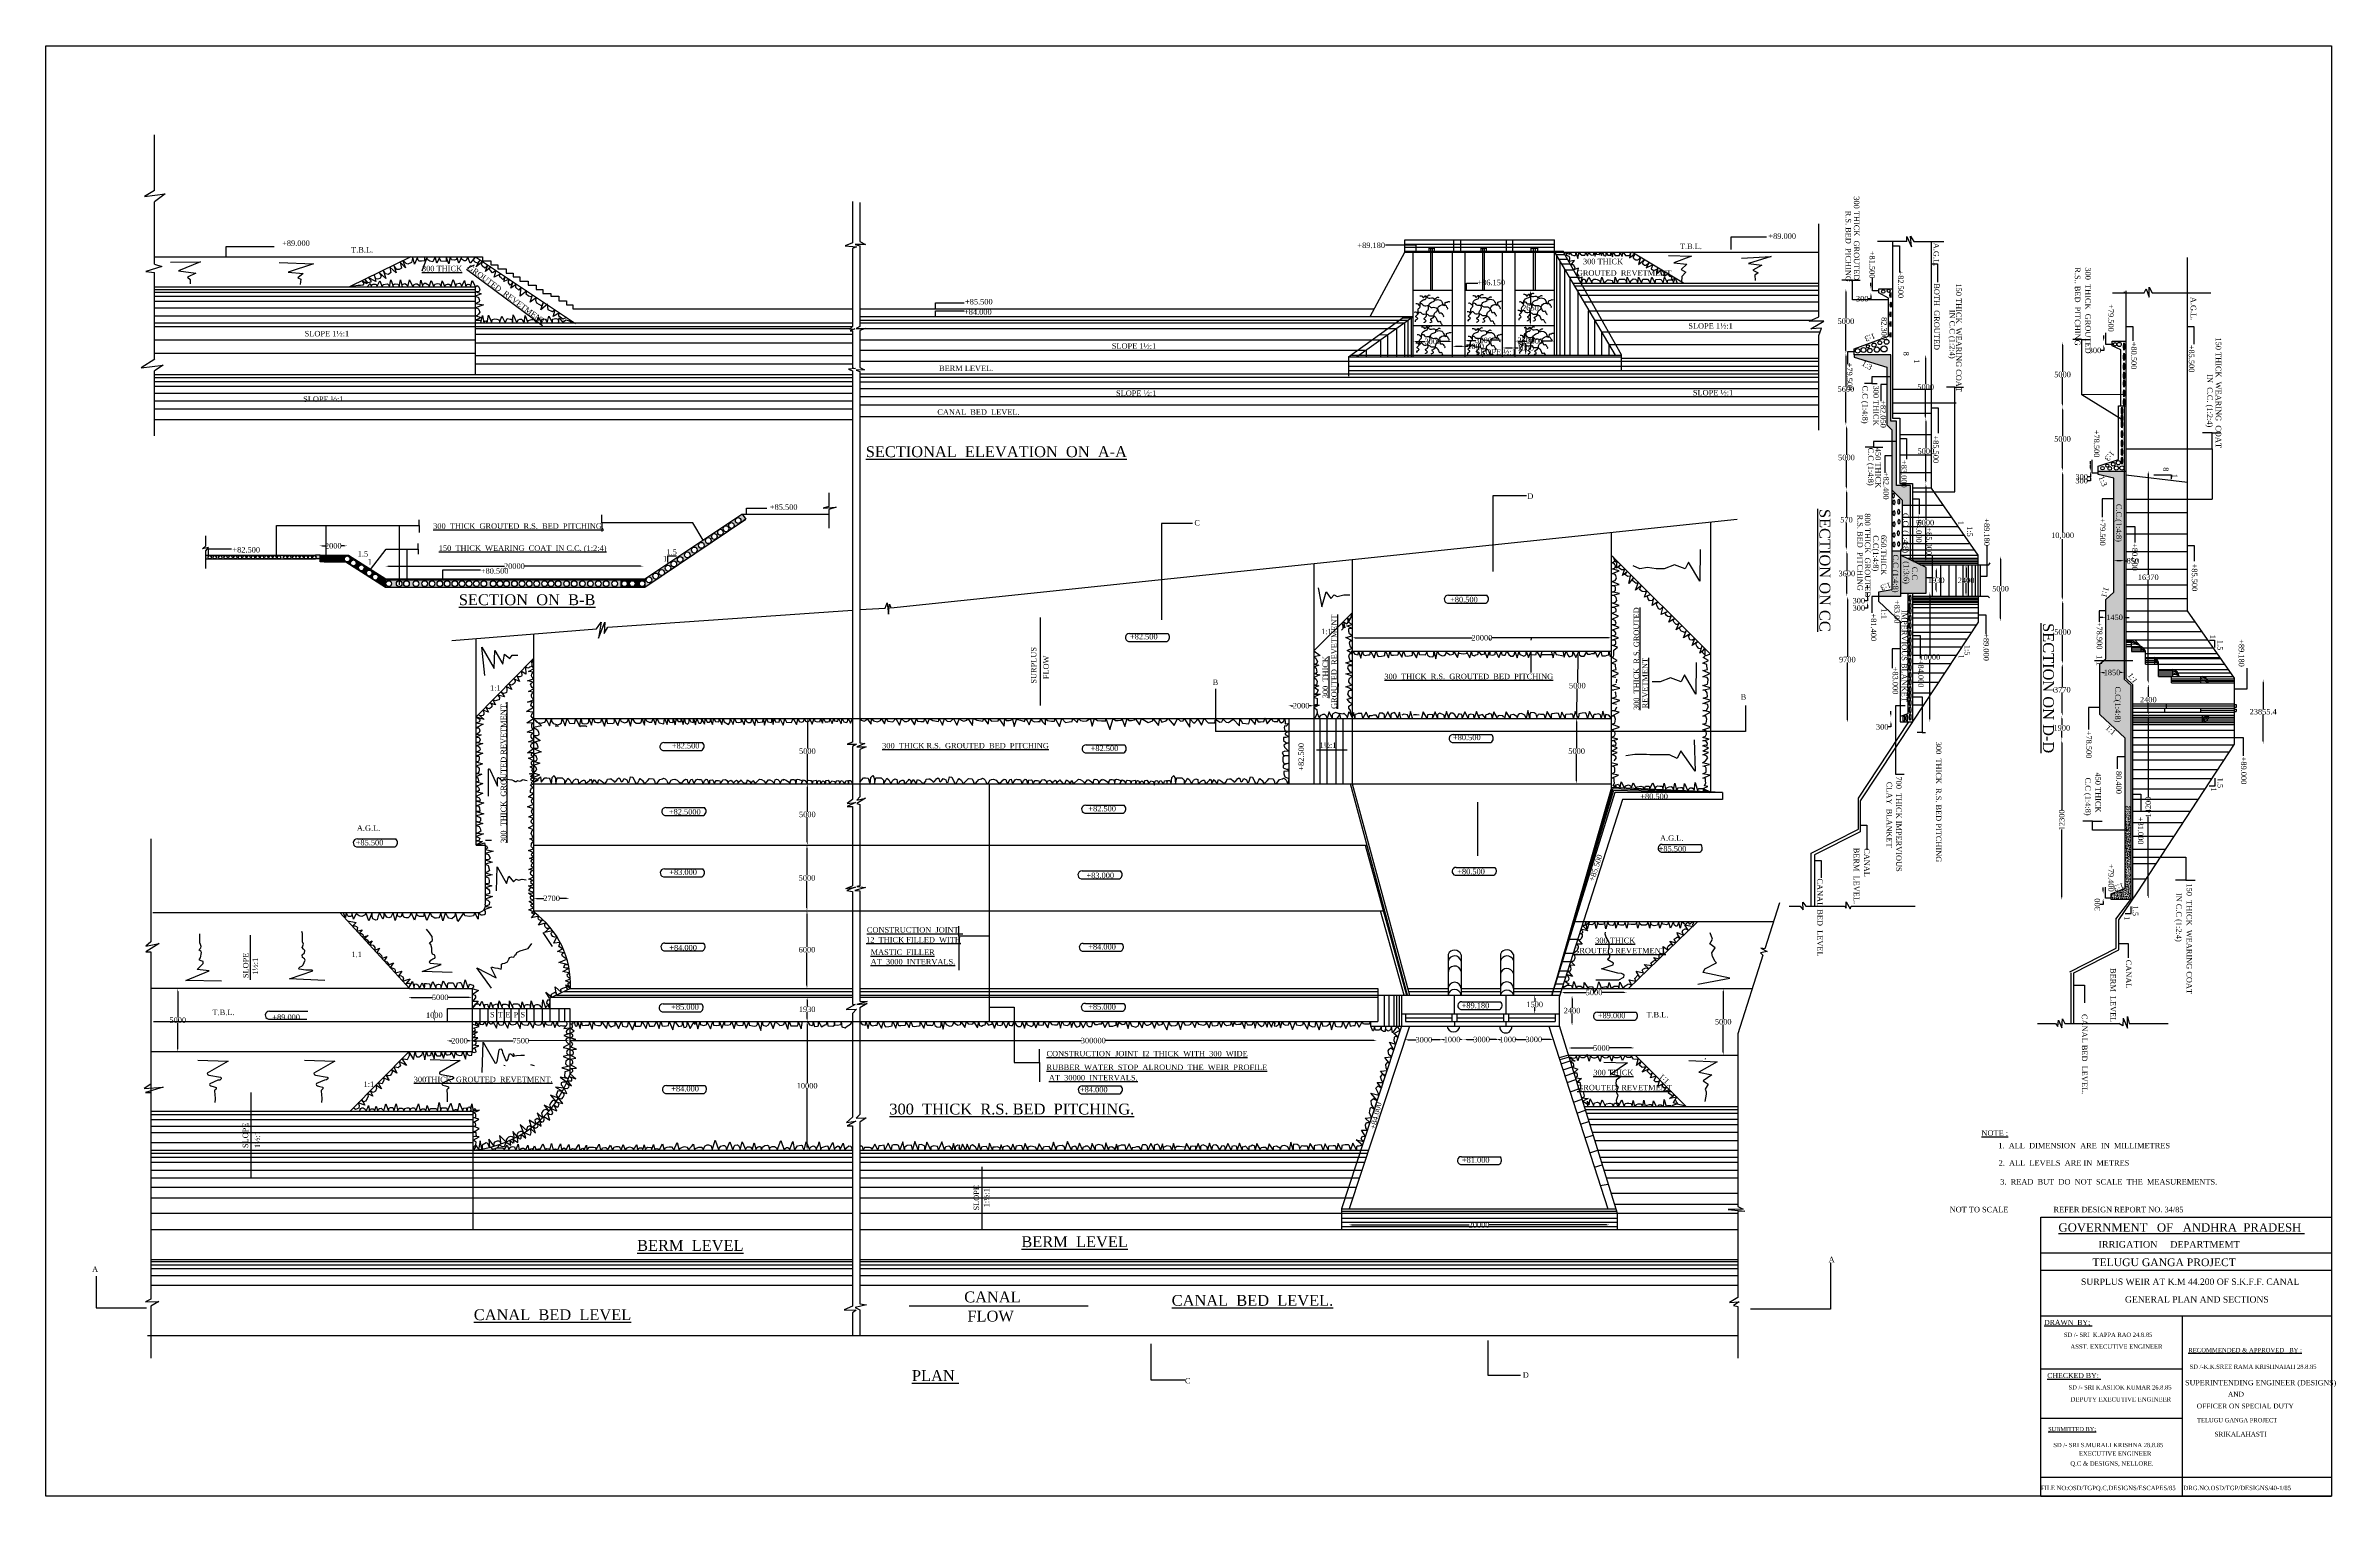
# Model space of a CAD drawing. Header units: millimetres. Extents: x 71701 to 922021, y 11212 to 550189.
import ezdxf

# ---------------------------------------------------------------- set-up
doc = ezdxf.new("R2010")
doc.units = ezdxf.units.MM
doc.header["$MEASUREMENT"] = 0
doc.header["$PDMODE"] = 66
doc.header["$PDSIZE"] = 170
for name, color, linetype in [('DIM', 5, 'Continuous'), ('DWG. LINE', 1, 'Continuous'), ('HATCH', 2, 'Continuous'), ('TEXT', 7, 'Continuous')]:
    doc.layers.add(name, color=color, linetype=linetype)
doc.layers.add('TITLE', color=7, linetype='Continuous', lineweight=30)
doc.styles.get("Standard").update_dxf_attribs({"font": 'TIMES.TTF', "height": 2030})
doc.dimstyles.get("Standard").update_dxf_attribs({"dimtxt": 2030, "dimasz": 1100, "dimexe": 0.18, "dimexo": 0.0625, "dimgap": 0.09, "dimtad": 0, "dimtih": 1, "dimtoh": 1, "dimdec": 1, "dimzin": 0, "dimdsep": 46, "dimtxsty": 'Standard', "dimcen": 0.09, "dimse1": 1, "dimse2": 1, "dimclrd": 5, "dimclre": 5, "dimclrt": 4, "dimadec": 0, "dimazin": 0, "dimtfac": 1, "dimtdec": 1, "dimtofl": 0, "dimtmove": 0, "dimatfit": 3, "dimfxl": 1, "dimtolj": 1, "dimtzin": 0, "dimarcsym": 0})
pattern_1 = [(50, (0, 0), (717.2602, -62.75213), [75, -825]), (355, (0, 0), (-138.75133, 752.19213), [60, -660]), (100.4514, (59.8, -5.2), (578.5094, 689.43954), [63.7402, -701.1421]), (46.1842, (0, 200), (1067.24105, -165.519), [112.5, -1237.5]), (96.6356, (88.9, 186.2), (934.6627, 974.1179), [95.6103, -1051.713]), (351.1842, (0, 200), (934.662, 974.1186), [90, -990]), (21, (100, 150), (596.90705, -402.6189), [75, -825]), (326, (100, 150), (243.31533, 725.15005), [60, -660]), (71.4514, (149.74, 116.45), (840.22263, 322.5305), [63.7402, -701.1421]), (37.5, (0, 0), (12.159855, 332.893854), [0, -652, 0, -670, 0, -662.5]), (7.5, (0, 0), (263.06954, 394.41171), [0, -382, 0, -637, 0, -252.5]), (327.5, (-223, 0), (533.822436, -22.55487), [0, -250, 0, -780, 0, -1035]), (317.5, (-323, 0), (583.18617, 100.10498), [0, -325, 0, -518, 0, -735])]

# ---------------------------------------------------------------- blocks, each defined once
blk = doc.blocks.new('*D2')
at = {"layer": 'Defpoints', "color": 0}
for p in [(266270, 180523), (566270, 180523), (566270, 180523)]:
    blk.add_point(p, dxfattribs=at)
at = {"layer": 'DIM', "color": 5, "lineweight": -2}
for p, q in [((267370, 180523), (456541, 180523)), ((565170, 180523), (465306, 180523))]:
    blk.add_line(p, q, dxfattribs=at)
at = {"layer": 'DIM', "color": 5}
for points in [[(267370, 180706), (267370, 180340), (266270, 180523)], [(565170, 180706), (565170, 180340), (566270, 180523)]]:
    blk.add_solid(points, dxfattribs=at)
at = {"layer": 'DIM', "color": 4, "insert": (460923, 180523), "char_height": 2030, "attachment_point": 5}
blk.add_mtext('\\A1;300000', dxfattribs=at)
blk = doc.blocks.new('*D4')
at = {"layer": 'Defpoints', "color": 0}
for p in [(197933, 356615), (293723, 356812), (293723, 356615)]:
    blk.add_point(p, dxfattribs=at)
at = {"layer": 'DIM', "color": 5, "lineweight": -2}
for p, q in [((199033, 356812), (242166, 356812)), ((292623, 356812), (249489, 356812))]:
    blk.add_line(p, q, dxfattribs=at)
at = {"layer": 'DIM', "color": 5}
for points in [[(199033, 356995), (199033, 356629), (197933, 356812)], [(292623, 356995), (292623, 356629), (293723, 356812)]]:
    blk.add_solid(points, dxfattribs=at)
at = {"layer": 'DIM', "color": 4, "insert": (245828, 356812), "char_height": 2030, "attachment_point": 5}
blk.add_mtext('\\A1;20000', dxfattribs=at)
blk = doc.blocks.new('*D5')
at = {"layer": 'Defpoints', "color": 0}
for p in [(173369, 364403), (183675, 364403), (183675, 364360)]:
    blk.add_point(p, dxfattribs=at)
at = {"layer": 'DIM', "color": 5, "lineweight": -2}
for p, q in [((174469, 364360), (175610, 364360)), ((182575, 364360), (181434, 364360))]:
    blk.add_line(p, q, dxfattribs=at)
at = {"layer": 'DIM', "color": 5}
for points in [[(174469, 364544), (174469, 364177), (173369, 364360)], [(182575, 364544), (182575, 364177), (183675, 364360)]]:
    blk.add_solid(points, dxfattribs=at)
at = {"layer": 'DIM', "color": 4, "insert": (178522, 364360), "char_height": 2030, "attachment_point": 5}
blk.add_mtext('\\A1;2000', dxfattribs=at)
blk = doc.blocks.new('*D6')
at = {"layer": 'Defpoints', "color": 0}
for p in [(120750, 199859), (120750, 176347), (120750, 176347)]:
    blk.add_point(p, dxfattribs=at)
at = {"layer": 'DIM', "color": 5, "lineweight": -2}
for p, q in [((120750, 198759), (120750, 189136)), ((120750, 177447), (120750, 187070))]:
    blk.add_line(p, q, dxfattribs=at)
at = {"layer": 'DIM', "color": 5}
for points in [[(120567, 198759), (120933, 198759), (120750, 199859)], [(120567, 177447), (120933, 177447), (120750, 176347)]]:
    blk.add_solid(points, dxfattribs=at)
at = {"layer": 'DIM', "color": 4, "insert": (120750, 188103), "char_height": 2030, "attachment_point": 5}
blk.add_mtext('\\A1;5000', dxfattribs=at)
blk = doc.blocks.new('*D7')
at = {"layer": 'Defpoints', "color": 0}
for p in [(216067, 192267), (216067, 187650), (216067, 187650)]:
    blk.add_point(p, dxfattribs=at)
at = {"layer": 'DIM', "color": 5, "lineweight": -2}
for p, q in [((216067, 191167), (216067, 190991)), ((216067, 188750), (216067, 188926))]:
    blk.add_line(p, q, dxfattribs=at)
at = {"layer": 'DIM', "color": 5}
for points in [[(215884, 191167), (216251, 191167), (216067, 192267)], [(215884, 188750), (216251, 188750), (216067, 187650)]]:
    blk.add_solid(points, dxfattribs=at)
at = {"layer": 'DIM', "color": 4, "insert": (216067, 189959), "char_height": 2030, "attachment_point": 5}
blk.add_mtext('\\A1;1000', dxfattribs=at)
blk = doc.blocks.new('*D8')
at = {"layer": 'Defpoints', "color": 0}
for p in [(206351, 196588), (230150, 196588), (230150, 196588)]:
    blk.add_point(p, dxfattribs=at)
at = {"layer": 'DIM', "color": 5, "lineweight": -2}
for p, q in [((207451, 196588), (215378, 196588)), ((229050, 196588), (221123, 196588))]:
    blk.add_line(p, q, dxfattribs=at)
at = {"layer": 'DIM', "color": 5}
for points in [[(207451, 196771), (207451, 196404), (206351, 196588)], [(229050, 196771), (229050, 196404), (230150, 196588)]]:
    blk.add_solid(points, dxfattribs=at)
at = {"layer": 'DIM', "color": 4, "insert": (218251, 196588), "char_height": 2030, "attachment_point": 5}
blk.add_mtext('\\A1;5000', dxfattribs=at)
blk = doc.blocks.new('*D9')
at = {"layer": 'Defpoints', "color": 0}
for p in [(220729, 180429), (230150, 180429), (230150, 180429)]:
    blk.add_point(p, dxfattribs=at)
at = {"layer": 'DIM', "color": 5, "lineweight": -2}
for p, q in [((221829, 180429), (222528, 180429)), ((229050, 180429), (228351, 180429))]:
    blk.add_line(p, q, dxfattribs=at)
at = {"layer": 'DIM', "color": 5}
for points in [[(221829, 180612), (221829, 180245), (220729, 180429)], [(229050, 180612), (229050, 180245), (230150, 180429)]]:
    blk.add_solid(points, dxfattribs=at)
at = {"layer": 'DIM', "color": 4, "insert": (225440, 180429), "char_height": 2030, "attachment_point": 5}
blk.add_mtext('\\A1;2000', dxfattribs=at)
blk = doc.blocks.new('*D10')
at = {"layer": 'Defpoints', "color": 0}
for p in [(230150, 180429), (266270, 180523), (266270, 180523)]:
    blk.add_point(p, dxfattribs=at)
at = {"layer": 'DIM', "color": 5, "lineweight": -2}
for p, q in [((231250, 180432), (245322, 180468)), ((265170, 180520), (251099, 180483))]:
    blk.add_line(p, q, dxfattribs=at)
at = {"layer": 'DIM', "color": 5}
for points in [[(231250, 180615), (231251, 180248), (230150, 180429)], [(265170, 180703), (265171, 180337), (266270, 180523)]]:
    blk.add_solid(points, dxfattribs=at)
at = {"layer": 'DIM', "color": 4, "insert": (248210, 180476), "char_height": 2030, "attachment_point": 5}
blk.add_mtext('\\A1;7500', dxfattribs=at)
blk = doc.blocks.new('*D11')
at = {"layer": 'Defpoints', "color": 0}
for p in [(354692, 300197), (354692, 275954), (354692, 275954)]:
    blk.add_point(p, dxfattribs=at)
at = {"layer": 'DIM', "color": 5, "lineweight": -2}
for p, q in [((354692, 299097), (354692, 289108)), ((354692, 277054), (354692, 287043))]:
    blk.add_line(p, q, dxfattribs=at)
at = {"layer": 'DIM', "color": 5}
for points in [[(354509, 299097), (354876, 299097), (354692, 300197)], [(354509, 277054), (354876, 277054), (354692, 275954)]]:
    blk.add_solid(points, dxfattribs=at)
at = {"layer": 'DIM', "color": 4, "insert": (354692, 288075), "char_height": 2030, "attachment_point": 5}
blk.add_mtext('\\A1;5000', dxfattribs=at)
blk = doc.blocks.new('*D12')
at = {"layer": 'Defpoints', "color": 0}
for p in [(354692, 275954), (354668, 253141), (354692, 253141)]:
    blk.add_point(p, dxfattribs=at)
at = {"layer": 'DIM', "color": 5, "lineweight": -2}
for p, q in [((354668, 274854), (354668, 265580)), ((354668, 254241), (354668, 263515))]:
    blk.add_line(p, q, dxfattribs=at)
at = {"layer": 'DIM', "color": 5}
for points in [[(354485, 274854), (354851, 274854), (354668, 275954)], [(354485, 254241), (354851, 254241), (354668, 253141)]]:
    blk.add_solid(points, dxfattribs=at)
at = {"layer": 'DIM', "color": 4, "insert": (354668, 264548), "char_height": 2030, "attachment_point": 5}
blk.add_mtext('\\A1;5000', dxfattribs=at)
blk = doc.blocks.new('*D13')
at = {"layer": 'Defpoints', "color": 0}
for p in [(354668, 253141), (354546, 228733), (354668, 228733)]:
    blk.add_point(p, dxfattribs=at)
at = {"layer": 'DIM', "color": 5, "lineweight": -2}
for p, q in [((354546, 252041), (354546, 241970)), ((354546, 229833), (354546, 239905))]:
    blk.add_line(p, q, dxfattribs=at)
at = {"layer": 'DIM', "color": 5}
for points in [[(354363, 252041), (354730, 252041), (354546, 253141)], [(354363, 229833), (354730, 229833), (354546, 228733)]]:
    blk.add_solid(points, dxfattribs=at)
at = {"layer": 'DIM', "color": 4, "insert": (354546, 240937), "char_height": 2030, "attachment_point": 5}
blk.add_mtext('\\A1;5000', dxfattribs=at)
blk = doc.blocks.new('*D14')
at = {"layer": 'Defpoints', "color": 0}
for p in [(354546, 228733), (354546, 199859), (354546, 199859)]:
    blk.add_point(p, dxfattribs=at)
at = {"layer": 'DIM', "color": 5, "lineweight": -2}
for p, q in [((354546, 227633), (354546, 215329)), ((354546, 200959), (354546, 213264))]:
    blk.add_line(p, q, dxfattribs=at)
at = {"layer": 'DIM', "color": 5}
for points in [[(354363, 227633), (354730, 227633), (354546, 228733)], [(354363, 200959), (354730, 200959), (354546, 199859)]]:
    blk.add_solid(points, dxfattribs=at)
at = {"layer": 'DIM', "color": 4, "insert": (354546, 214296), "char_height": 2030, "attachment_point": 5}
blk.add_mtext('\\A1;6000', dxfattribs=at)
blk = doc.blocks.new('*D15')
at = {"layer": 'Defpoints', "color": 0}
for p in [(354546, 196656), (354546, 187650), (354604, 187650)]:
    blk.add_point(p, dxfattribs=at)
at = {"layer": 'DIM', "color": 5, "lineweight": -2}
for p, q in [((354604, 195556), (354604, 193188)), ((354604, 188750), (354604, 191117))]:
    blk.add_line(p, q, dxfattribs=at)
at = {"layer": 'DIM', "color": 5}
for points in [[(354421, 195556), (354788, 195556), (354604, 196656)], [(354421, 188750), (354788, 188750), (354604, 187650)]]:
    blk.add_solid(points, dxfattribs=at)
at = {"layer": 'DIM', "color": 4, "insert": (354604, 192153), "char_height": 2030, "attachment_point": 5}
blk.add_mtext('\\A1;1930', dxfattribs=at)
blk = doc.blocks.new('*D16')
at = {"layer": 'Defpoints', "color": 0}
for p in [(354604, 187650), (354604, 139799), (354604, 139799)]:
    blk.add_point(p, dxfattribs=at)
at = {"layer": 'DIM', "color": 5, "lineweight": -2}
for p, q in [((354604, 186550), (354604, 164757)), ((354604, 140899), (354604, 162692))]:
    blk.add_line(p, q, dxfattribs=at)
at = {"layer": 'DIM', "color": 5}
for points in [[(354421, 186550), (354788, 186550), (354604, 187650)], [(354421, 140899), (354788, 140899), (354604, 139799)]]:
    blk.add_solid(points, dxfattribs=at)
at = {"layer": 'DIM', "color": 4, "insert": (354604, 163725), "char_height": 2030, "attachment_point": 5}
blk.add_mtext('\\A1;10000', dxfattribs=at)
blk = doc.blocks.new('*D17')
at = {"layer": 'Defpoints', "color": 0}
for p in [(576695, 180712), (590831, 180834), (590831, 180712)]:
    blk.add_point(p, dxfattribs=at)
at = {"layer": 'DIM', "color": 5, "lineweight": -2}
for p, q in [((577795, 180834), (580880, 180834)), ((589731, 180834), (586646, 180834))]:
    blk.add_line(p, q, dxfattribs=at)
at = {"layer": 'DIM', "color": 5}
for points in [[(577795, 181017), (577795, 180651), (576695, 180834)], [(589731, 181017), (589731, 180651), (590831, 180834)]]:
    blk.add_solid(points, dxfattribs=at)
at = {"layer": 'DIM', "color": 4, "insert": (583763, 180834), "char_height": 2030, "attachment_point": 5}
blk.add_mtext('\\A1;3000', dxfattribs=at)
blk = doc.blocks.new('*D18')
at = {"layer": 'Defpoints', "color": 0}
for p in [(617250, 180611), (631951, 180949), (631951, 180611)]:
    blk.add_point(p, dxfattribs=at)
at = {"layer": 'DIM', "color": 5, "lineweight": -2}
for p, q in [((618350, 180949), (621717, 180949)), ((630851, 180949), (627484, 180949))]:
    blk.add_line(p, q, dxfattribs=at)
at = {"layer": 'DIM', "color": 5}
for points in [[(618350, 181132), (618350, 180766), (617250, 180949)], [(630851, 181132), (630851, 180766), (631951, 180949)]]:
    blk.add_solid(points, dxfattribs=at)
at = {"layer": 'DIM', "color": 4, "insert": (624600, 180949), "char_height": 2030, "attachment_point": 5}
blk.add_mtext('\\A1;3000', dxfattribs=at)
blk = doc.blocks.new('*D19')
at = {"layer": 'Defpoints', "color": 0}
for p in [(637441, 178159), (662050, 178159), (662050, 177776)]:
    blk.add_point(p, dxfattribs=at)
at = {"layer": 'DIM', "color": 5, "lineweight": -2}
for p, q in [((638541, 177776), (646873, 177776)), ((660950, 177776), (652618, 177776))]:
    blk.add_line(p, q, dxfattribs=at)
at = {"layer": 'DIM', "color": 5}
for points in [[(638541, 177959), (638541, 177593), (637441, 177776)], [(660950, 177959), (660950, 177593), (662050, 177776)]]:
    blk.add_solid(points, dxfattribs=at)
at = {"layer": 'DIM', "color": 4, "insert": (649746, 177776), "char_height": 2030, "attachment_point": 5}
blk.add_mtext('\\A1;5000', dxfattribs=at)
blk = doc.blocks.new('*D20')
at = {"layer": 'Defpoints', "color": 0}
for p in [(624940, 197426), (624940, 190471), (624940, 190471)]:
    blk.add_point(p, dxfattribs=at)
at = {"layer": 'DIM', "color": 5, "lineweight": -2}
for p, q in [((624940, 196326), (624940, 194981)), ((624940, 191571), (624940, 192916))]:
    blk.add_line(p, q, dxfattribs=at)
at = {"layer": 'DIM', "color": 5}
for points in [[(624757, 196326), (625123, 196326), (624940, 197426)], [(624757, 191571), (625123, 191571), (624940, 190471)]]:
    blk.add_solid(points, dxfattribs=at)
at = {"layer": 'DIM', "color": 4, "insert": (624940, 193949), "char_height": 2030, "attachment_point": 5}
blk.add_mtext('\\A1;1500', dxfattribs=at)
blk = doc.blocks.new('*D21')
at = {"layer": 'Defpoints', "color": 0}
for p in [(637283, 197259), (637283, 186077), (638816, 186077)]:
    blk.add_point(p, dxfattribs=at)
at = {"layer": 'DIM', "color": 5, "lineweight": -2}
for p, q in [((638816, 196159), (638816, 192701)), ((638816, 187177), (638816, 190635))]:
    blk.add_line(p, q, dxfattribs=at)
at = {"layer": 'DIM', "color": 5}
for points in [[(638633, 196159), (639000, 196159), (638816, 197259)], [(638633, 187177), (639000, 187177), (638816, 186077)]]:
    blk.add_solid(points, dxfattribs=at)
at = {"layer": 'DIM', "color": 4, "insert": (638816, 191668), "char_height": 2030, "attachment_point": 5}
blk.add_mtext('\\A1;2400', dxfattribs=at)
blk = doc.blocks.new('*D22')
at = {"layer": 'Defpoints', "color": 0}
for p in [(634762, 198771), (659209, 198771), (659209, 198407)]:
    blk.add_point(p, dxfattribs=at)
at = {"layer": 'DIM', "color": 5, "lineweight": -2}
for p, q in [((635862, 198407), (644113, 198407)), ((658109, 198407), (649858, 198407))]:
    blk.add_line(p, q, dxfattribs=at)
at = {"layer": 'DIM', "color": 5}
for points in [[(635862, 198591), (635862, 198224), (634762, 198407)], [(658109, 198591), (658109, 198224), (659209, 198407)]]:
    blk.add_solid(points, dxfattribs=at)
at = {"layer": 'DIM', "color": 4, "insert": (646986, 198407), "char_height": 2030, "attachment_point": 5}
blk.add_mtext('\\A1;5000', dxfattribs=at)
blk = doc.blocks.new('*D23')
at = {"layer": 'Defpoints', "color": 0}
for p in [(695257, 199859), (694986, 175164), (695257, 175164)]:
    blk.add_point(p, dxfattribs=at)
at = {"layer": 'DIM', "color": 5, "lineweight": -2}
for p, q in [((694986, 198759), (694986, 188544)), ((694986, 176264), (694986, 186479))]:
    blk.add_line(p, q, dxfattribs=at)
at = {"layer": 'DIM', "color": 5}
for points in [[(694803, 198759), (695170, 198759), (694986, 199859)], [(694803, 176264), (695170, 176264), (694986, 175164)]]:
    blk.add_solid(points, dxfattribs=at)
at = {"layer": 'DIM', "color": 4, "insert": (694986, 187511), "char_height": 2030, "attachment_point": 5}
blk.add_mtext('\\A1;5000', dxfattribs=at)
blk = doc.blocks.new('*D24')
at = {"layer": 'Defpoints', "color": 0}
for p in [(641053, 324638), (640517, 300197), (640517, 300197)]:
    blk.add_point(p, dxfattribs=at)
at = {"layer": 'DIM', "color": 5, "lineweight": -2}
for p, q in [((641029, 323538), (640808, 313450)), ((640541, 301296), (640762, 311385))]:
    blk.add_line(p, q, dxfattribs=at)
at = {"layer": 'DIM', "color": 5}
for points in [[(640845, 323542), (641212, 323534), (641053, 324638)], [(640358, 301300), (640725, 301292), (640517, 300197)]]:
    blk.add_solid(points, dxfattribs=at)
at = {"layer": 'DIM', "color": 4, "insert": (640785, 312417), "char_height": 2030, "attachment_point": 5}
blk.add_mtext('\\A1;5000', dxfattribs=at)
blk = doc.blocks.new('*D25')
at = {"layer": 'Defpoints', "color": 0}
for p in [(640517, 300197), (640517, 275954), (640517, 275954)]:
    blk.add_point(p, dxfattribs=at)
at = {"layer": 'DIM', "color": 5, "lineweight": -2}
for p, q in [((640517, 299097), (640517, 289108)), ((640517, 277054), (640517, 287043))]:
    blk.add_line(p, q, dxfattribs=at)
at = {"layer": 'DIM', "color": 5}
for points in [[(640334, 299097), (640700, 299097), (640517, 300197)], [(640334, 277054), (640700, 277054), (640517, 275954)]]:
    blk.add_solid(points, dxfattribs=at)
at = {"layer": 'DIM', "color": 4, "insert": (640517, 288075), "char_height": 2030, "attachment_point": 5}
blk.add_mtext('\\A1;5000', dxfattribs=at)
blk = doc.blocks.new('*D26')
at = {"layer": 'Defpoints', "color": 0}
for p in [(533363, 304938), (542917, 304938), (542917, 304938)]:
    blk.add_point(p, dxfattribs=at)
at = {"layer": 'DIM', "color": 5, "lineweight": -2}
for p, q in [((534463, 304938), (535228, 304938)), ((541817, 304938), (541052, 304938))]:
    blk.add_line(p, q, dxfattribs=at)
at = {"layer": 'DIM', "color": 5}
for points in [[(534463, 305121), (534463, 304754), (533363, 304938)], [(541817, 305121), (541817, 304754), (542917, 304938)]]:
    blk.add_solid(points, dxfattribs=at)
at = {"layer": 'DIM', "color": 4, "insert": (538140, 304938), "char_height": 2030, "attachment_point": 5}
blk.add_mtext('\\A1;2000', dxfattribs=at)
blk = doc.blocks.new('*D27')
at = {"layer": 'Defpoints', "color": 0}
for p in [(589781, 180728), (598651, 180920), (598651, 180728)]:
    blk.add_point(p, dxfattribs=at)
at = {"layer": 'DIM', "color": 5, "lineweight": -2}
for p, q in [((590881, 180920), (591448, 180920)), ((597551, 180920), (596985, 180920))]:
    blk.add_line(p, q, dxfattribs=at)
at = {"layer": 'DIM', "color": 5}
for points in [[(590881, 181103), (590881, 180736), (589781, 180920)], [(597551, 181103), (597551, 180736), (598651, 180920)]]:
    blk.add_solid(points, dxfattribs=at)
at = {"layer": 'DIM', "color": 4, "insert": (594216, 180920), "char_height": 2030, "attachment_point": 5}
blk.add_mtext('\\A1;1000', dxfattribs=at)
blk = doc.blocks.new('*D28')
at = {"layer": 'Defpoints', "color": 0}
for p in [(598651, 180920), (611777, 180921), (611777, 180920)]:
    blk.add_point(p, dxfattribs=at)
at = {"layer": 'DIM', "color": 5, "lineweight": -2}
for p, q in [((599751, 180921), (602331, 180921)), ((610677, 180921), (608098, 180921))]:
    blk.add_line(p, q, dxfattribs=at)
at = {"layer": 'DIM', "color": 5}
for points in [[(599751, 181104), (599751, 180737), (598651, 180921)], [(610677, 181104), (610677, 180737), (611777, 180921)]]:
    blk.add_solid(points, dxfattribs=at)
at = {"layer": 'DIM', "color": 4, "insert": (605214, 180921), "char_height": 2030, "attachment_point": 5}
blk.add_mtext('\\A1;3000', dxfattribs=at)
blk = doc.blocks.new('*D29')
at = {"layer": 'Defpoints', "color": 0}
for p in [(610577, 181479), (619322, 181479), (619322, 180921)]:
    blk.add_point(p, dxfattribs=at)
at = {"layer": 'DIM', "color": 5, "lineweight": -2}
for p, q in [((611677, 180921), (612181, 180921)), ((618222, 180921), (617718, 180921))]:
    blk.add_line(p, q, dxfattribs=at)
at = {"layer": 'DIM', "color": 5}
for points in [[(611677, 181104), (611677, 180737), (610577, 180921)], [(618222, 181104), (618222, 180737), (619322, 180921)]]:
    blk.add_solid(points, dxfattribs=at)
at = {"layer": 'DIM', "color": 4, "insert": (614950, 180921), "char_height": 2030, "attachment_point": 5}
blk.add_mtext('\\A1;1000', dxfattribs=at)
blk = doc.blocks.new('*D30')
at = {"layer": 'Defpoints', "color": 0}
for p in [(252971, 233374), (266331, 233374), (266331, 233374)]:
    blk.add_point(p, dxfattribs=at)
at = {"layer": 'DIM', "color": 5, "lineweight": -2}
for p, q in [((254071, 233374), (256739, 233374)), ((265231, 233374), (262563, 233374))]:
    blk.add_line(p, q, dxfattribs=at)
at = {"layer": 'DIM', "color": 5}
for points in [[(254071, 233557), (254071, 233191), (252971, 233374)], [(265231, 233557), (265231, 233191), (266331, 233374)]]:
    blk.add_solid(points, dxfattribs=at)
at = {"layer": 'DIM', "color": 4, "insert": (259651, 233374), "char_height": 2030, "attachment_point": 5}
blk.add_mtext('\\A1;2700', dxfattribs=at)
blk = doc.blocks.new('*D31')
at = {"layer": 'Defpoints', "color": 0}
for p in [(555877, 111503), (652665, 112034), (652665, 111503)]:
    blk.add_point(p, dxfattribs=at)
at = {"layer": 'DIM', "color": 5, "lineweight": -2}
for p, q in [((556977, 112034), (600610, 112034)), ((651565, 112034), (607932, 112034))]:
    blk.add_line(p, q, dxfattribs=at)
at = {"layer": 'DIM', "color": 5}
for points in [[(556977, 112218), (556977, 111851), (555877, 112034)], [(651565, 112218), (651565, 111851), (652665, 112034)]]:
    blk.add_solid(points, dxfattribs=at)
at = {"layer": 'DIM', "color": 4, "insert": (604271, 112034), "char_height": 2030, "attachment_point": 5}
blk.add_mtext('\\A1;20000', dxfattribs=at)
blk = doc.blocks.new('*D32')
at = {"layer": 'Defpoints', "color": 0}
for p in [(557110, 330192), (653520, 330192), (653520, 330192)]:
    blk.add_point(p, dxfattribs=at)
at = {"layer": 'DIM', "color": 5, "lineweight": -2}
for p, q in [((558210, 330192), (601654, 330192)), ((652420, 330192), (608976, 330192))]:
    blk.add_line(p, q, dxfattribs=at)
at = {"layer": 'DIM', "color": 5}
for points in [[(558210, 330376), (558210, 330009), (557110, 330192)], [(652420, 330376), (652420, 330009), (653520, 330192)]]:
    blk.add_solid(points, dxfattribs=at)
at = {"layer": 'DIM', "color": 4, "insert": (605315, 330192), "char_height": 2030, "attachment_point": 5}
blk.add_mtext('\\A1;20000', dxfattribs=at)
blk = doc.blocks.new('*D33')
at = {"layer": 'Defpoints', "color": 0}
for p in [(750138, 459861), (749871, 458368), (750138, 458368)]:
    blk.add_point(p, dxfattribs=at)
at = {"layer": 'DIM', "color": 5, "lineweight": -2}
for p, q in [((749871, 460961), (749871, 462061)), ((749871, 456168), (748771, 456168)), ((749871, 457268), (749871, 456168))]:
    blk.add_line(p, q, dxfattribs=at)
at = {"layer": 'DIM', "color": 5}
for points in [[(749687, 460961), (750054, 460961), (749871, 459861)], [(749687, 457268), (750054, 457268), (749871, 458368)]]:
    blk.add_solid(points, dxfattribs=at)
at = {"layer": 'DIM', "color": 4, "insert": (746637, 456168), "char_height": 2030, "attachment_point": 5}
blk.add_mtext('\\A1;300', dxfattribs=at)
blk = doc.blocks.new('*D34')
at = {"layer": 'Defpoints', "color": 0}
for p in [(594398, 438513), (599110, 438513), (599110, 438513)]:
    blk.add_point(p, dxfattribs=at)
at = {"layer": 'DIM', "color": 5, "lineweight": -2}
for p, q in [((595498, 438513), (598010, 438513)), ((599110, 438513), (600210, 438513))]:
    blk.add_line(p, q, dxfattribs=at)
at = {"layer": 'DIM', "color": 5}
for points in [[(595498, 438697), (595498, 438330), (594398, 438513)], [(598010, 438697), (598010, 438330), (599110, 438513)]]:
    blk.add_solid(points, dxfattribs=at)
at = {"layer": 'DIM', "color": 4, "insert": (602979, 438513), "char_height": 2030, "attachment_point": 5}
blk.add_mtext('\\A1;1000', dxfattribs=at)
blk = doc.blocks.new('*D35')
at = {"layer": 'Defpoints', "color": 0}
for p in [(599045, 440634), (612922, 440864), (612922, 440864)]:
    blk.add_point(p, dxfattribs=at)
at = {"layer": 'DIM', "color": 5, "lineweight": -2}
for p, q in [((600145, 440653), (603100, 440701)), ((611822, 440846), (608867, 440797))]:
    blk.add_line(p, q, dxfattribs=at)
at = {"layer": 'DIM', "color": 5}
for points in [[(600142, 440836), (600148, 440469), (599045, 440634)], [(611819, 441029), (611825, 440662), (612922, 440864)]]:
    blk.add_solid(points, dxfattribs=at)
at = {"layer": 'DIM', "color": 4, "insert": (605984, 440749), "char_height": 2030, "attachment_point": 5}
blk.add_mtext('\\A1;3000', dxfattribs=at)
blk = doc.blocks.new('*D36')
at = {"layer": 'Defpoints', "color": 0}
for p in [(612988, 437895), (617716, 437895), (617716, 437895)]:
    blk.add_point(p, dxfattribs=at)
at = {"layer": 'DIM', "color": 5, "lineweight": -2}
for p, q in [((614088, 437895), (616616, 437895)), ((617716, 437895), (618816, 437895))]:
    blk.add_line(p, q, dxfattribs=at)
at = {"layer": 'DIM', "color": 5}
for points in [[(614088, 438078), (614088, 437712), (612988, 437895)], [(616616, 438078), (616616, 437712), (617716, 437895)]]:
    blk.add_solid(points, dxfattribs=at)
at = {"layer": 'DIM', "color": 4, "insert": (621585, 437895), "char_height": 2030, "attachment_point": 5}
blk.add_mtext('\\A1;1000', dxfattribs=at)
blk = doc.blocks.new('*D37')
at = {"layer": 'Defpoints', "color": 0}
for p in [(617716, 440453), (632267, 440453), (632267, 440453)]:
    blk.add_point(p, dxfattribs=at)
at = {"layer": 'DIM', "color": 5, "lineweight": -2}
for p, q in [((618816, 440453), (622108, 440453)), ((631167, 440453), (627875, 440453))]:
    blk.add_line(p, q, dxfattribs=at)
at = {"layer": 'DIM', "color": 5}
for points in [[(618816, 440637), (618816, 440270), (617716, 440453)], [(631167, 440637), (631167, 440270), (632267, 440453)]]:
    blk.add_solid(points, dxfattribs=at)
at = {"layer": 'DIM', "color": 4, "insert": (624992, 440453), "char_height": 2030, "attachment_point": 5}
blk.add_mtext('\\A1;3000', dxfattribs=at)
blk = doc.blocks.new('*D38')
at = {"layer": 'Defpoints', "color": 0}
for p in [(579779, 440317), (594398, 440317), (594398, 440317)]:
    blk.add_point(p, dxfattribs=at)
at = {"layer": 'DIM', "color": 5, "lineweight": -2}
for p, q in [((580879, 440317), (584205, 440317)), ((593298, 440317), (589972, 440317))]:
    blk.add_line(p, q, dxfattribs=at)
at = {"layer": 'DIM', "color": 5}
for points in [[(580879, 440500), (580879, 440134), (579779, 440317)], [(593298, 440500), (593298, 440134), (594398, 440317)]]:
    blk.add_solid(points, dxfattribs=at)
at = {"layer": 'DIM', "color": 4, "insert": (587089, 440317), "char_height": 2030, "attachment_point": 5}
blk.add_mtext('\\A1;3000', dxfattribs=at)
blk = doc.blocks.new('*D39')
at = {"layer": 'Defpoints', "color": 0}
for p in [(621592, 446285), (621627, 446285), (621627, 435227)]:
    blk.add_point(p, dxfattribs=at)
at = {"layer": 'DIM', "color": 5, "lineweight": -2}
for p, q in [((621592, 445185), (621592, 441789)), ((621592, 436327), (621592, 439723))]:
    blk.add_line(p, q, dxfattribs=at)
at = {"layer": 'DIM', "color": 5}
for points in [[(621408, 445185), (621775, 445185), (621592, 446285)], [(621408, 436327), (621775, 436327), (621592, 435227)]]:
    blk.add_solid(points, dxfattribs=at)
at = {"layer": 'DIM', "color": 4, "insert": (621592, 440756), "char_height": 2030, "attachment_point": 5}
blk.add_mtext('\\A1;2500', dxfattribs=at)
blk = doc.blocks.new('*D40')
at = {"layer": 'Defpoints', "color": 0}
for p in [(621627, 459333), (623358, 459333), (621627, 446285)]:
    blk.add_point(p, dxfattribs=at)
at = {"layer": 'DIM', "color": 5, "lineweight": -2}
for p, q in [((623358, 458233), (623358, 453841)), ((623358, 447385), (623358, 451776))]:
    blk.add_line(p, q, dxfattribs=at)
at = {"layer": 'DIM', "color": 5}
for points in [[(623175, 458233), (623541, 458233), (623358, 459333)], [(623175, 447385), (623541, 447385), (623358, 446285)]]:
    blk.add_solid(points, dxfattribs=at)
at = {"layer": 'DIM', "color": 4, "insert": (623358, 452809), "char_height": 2030, "attachment_point": 5}
blk.add_mtext('\\A1;2650', dxfattribs=at)
blk = doc.blocks.new('*D41')
at = {"layer": 'Defpoints', "color": 0}
for p in [(740653, 459801), (740577, 435849), (740653, 435849)]:
    blk.add_point(p, dxfattribs=at)
at = {"layer": 'DIM', "color": 5, "lineweight": -2}
for p, q in [((740577, 458701), (740577, 448857)), ((740577, 436949), (740577, 446792))]:
    blk.add_line(p, q, dxfattribs=at)
at = {"layer": 'DIM', "color": 5}
for points in [[(740394, 458701), (740760, 458701), (740577, 459801)], [(740394, 436949), (740760, 436949), (740577, 435849)]]:
    blk.add_solid(points, dxfattribs=at)
at = {"layer": 'DIM', "color": 4, "insert": (740577, 447825), "char_height": 2030, "attachment_point": 5}
blk.add_mtext('\\A1;5000', dxfattribs=at)
blk = doc.blocks.new('*D42')
at = {"layer": 'Defpoints', "color": 0}
for p in [(740511, 435949), (740511, 409262), (740571, 409262)]:
    blk.add_point(p, dxfattribs=at)
at = {"layer": 'DIM', "color": 5, "lineweight": -2}
for p, q in [((740571, 434849), (740571, 423638)), ((740571, 410362), (740571, 421573))]:
    blk.add_line(p, q, dxfattribs=at)
at = {"layer": 'DIM', "color": 5}
for points in [[(740388, 434849), (740755, 434849), (740571, 435949)], [(740388, 410362), (740755, 410362), (740571, 409262)]]:
    blk.add_solid(points, dxfattribs=at)
at = {"layer": 'DIM', "color": 4, "insert": (740571, 422606), "char_height": 2030, "attachment_point": 5}
blk.add_mtext('\\A1;5600', dxfattribs=at)
blk = doc.blocks.new('*D43')
at = {"layer": 'Defpoints', "color": 0}
for p in [(740631, 409123), (740631, 385255), (740779, 385255)]:
    blk.add_point(p, dxfattribs=at)
at = {"layer": 'DIM', "color": 5, "lineweight": -2}
for p, q in [((740779, 408023), (740779, 398221)), ((740779, 386355), (740779, 396156))]:
    blk.add_line(p, q, dxfattribs=at)
at = {"layer": 'DIM', "color": 5}
for points in [[(740596, 408023), (740962, 408023), (740779, 409123)], [(740596, 386355), (740962, 386355), (740779, 385255)]]:
    blk.add_solid(points, dxfattribs=at)
at = {"layer": 'DIM', "color": 4, "insert": (740779, 397189), "char_height": 2030, "attachment_point": 5}
blk.add_mtext('\\A1;5000', dxfattribs=at)
blk = doc.blocks.new('*D44')
at = {"layer": 'Defpoints', "color": 0}
for p in [(740615, 385273), (740615, 362809), (740776, 362809)]:
    blk.add_point(p, dxfattribs=at)
at = {"layer": 'DIM', "color": 5, "lineweight": -2}
for p, q in [((740776, 384173), (740776, 375077)), ((740776, 363909), (740776, 373006))]:
    blk.add_line(p, q, dxfattribs=at)
at = {"layer": 'DIM', "color": 5}
for points in [[(740593, 384173), (740959, 384173), (740776, 385273)], [(740593, 363909), (740959, 363909), (740776, 362809)]]:
    blk.add_solid(points, dxfattribs=at)
at = {"layer": 'DIM', "color": 4, "insert": (740776, 374041), "char_height": 2030, "attachment_point": 5}
blk.add_mtext('\\A1;570', dxfattribs=at)
blk = doc.blocks.new('*D45')
at = {"layer": 'Defpoints', "color": 0}
for p in [(740981, 362507), (740915, 345669), (740981, 345669)]:
    blk.add_point(p, dxfattribs=at)
at = {"layer": 'DIM', "color": 5, "lineweight": -2}
for p, q in [((740915, 361407), (740915, 355121)), ((740915, 346769), (740915, 353055))]:
    blk.add_line(p, q, dxfattribs=at)
at = {"layer": 'DIM', "color": 5}
for points in [[(740732, 361407), (741099, 361407), (740915, 362507)], [(740732, 346769), (741099, 346769), (740915, 345669)]]:
    blk.add_solid(points, dxfattribs=at)
at = {"layer": 'DIM', "color": 4, "insert": (740915, 354088), "char_height": 2030, "attachment_point": 5}
blk.add_mtext('\\A1;3600', dxfattribs=at)
blk = doc.blocks.new('*D46')
at = {"layer": 'Defpoints', "color": 0}
for p in [(740939, 345530), (740939, 298669), (741116, 298669)]:
    blk.add_point(p, dxfattribs=at)
at = {"layer": 'DIM', "color": 5, "lineweight": -2}
for p, q in [((741116, 344430), (741116, 323135)), ((741116, 299769), (741116, 321064))]:
    blk.add_line(p, q, dxfattribs=at)
at = {"layer": 'DIM', "color": 5}
for points in [[(740933, 344430), (741299, 344430), (741116, 345530)], [(740933, 299769), (741299, 299769), (741116, 298669)]]:
    blk.add_solid(points, dxfattribs=at)
at = {"layer": 'DIM', "color": 4, "insert": (741116, 322100), "char_height": 2030, "attachment_point": 5}
blk.add_mtext('\\A1;9700', dxfattribs=at)
blk = doc.blocks.new('*D47')
at = {"layer": 'Defpoints', "color": 0}
for p in [(770247, 435369), (770208, 411383), (770247, 411383)]:
    blk.add_point(p, dxfattribs=at)
at = {"layer": 'DIM', "color": 5, "lineweight": -2}
for p, q in [((770208, 434269), (770208, 424408)), ((770208, 412483), (770208, 422343))]:
    blk.add_line(p, q, dxfattribs=at)
at = {"layer": 'DIM', "color": 5}
for points in [[(770025, 434269), (770392, 434269), (770208, 435369)], [(770025, 412483), (770392, 412483), (770208, 411383)]]:
    blk.add_solid(points, dxfattribs=at)
at = {"layer": 'DIM', "color": 4, "insert": (770208, 423376), "char_height": 2030, "attachment_point": 5}
blk.add_mtext('\\A1;5000', dxfattribs=at)
blk = doc.blocks.new('*D48')
at = {"layer": 'Defpoints', "color": 0}
for p in [(770297, 411636), (770289, 387455), (770297, 387455)]:
    blk.add_point(p, dxfattribs=at)
at = {"layer": 'DIM', "color": 5, "lineweight": -2}
for p, q in [((770289, 410536), (770289, 400578)), ((770289, 388555), (770289, 398513))]:
    blk.add_line(p, q, dxfattribs=at)
at = {"layer": 'DIM', "color": 5}
for points in [[(770106, 410536), (770473, 410536), (770289, 411636)], [(770106, 388555), (770473, 388555), (770289, 387455)]]:
    blk.add_solid(points, dxfattribs=at)
at = {"layer": 'DIM', "color": 4, "insert": (770289, 399546), "char_height": 2030, "attachment_point": 5}
blk.add_mtext('\\A1;5000', dxfattribs=at)
blk = doc.blocks.new('*D49')
at = {"layer": 'Defpoints', "color": 0}
for p in [(770289, 387455), (770289, 358542), (770289, 358542)]:
    blk.add_point(p, dxfattribs=at)
at = {"layer": 'DIM', "color": 5, "lineweight": -2}
for p, q in [((770289, 386355), (770289, 374031)), ((770289, 359642), (770289, 371966))]:
    blk.add_line(p, q, dxfattribs=at)
at = {"layer": 'DIM', "color": 5}
for points in [[(770106, 386355), (770473, 386355), (770289, 387455)], [(770106, 359642), (770473, 359642), (770289, 358542)]]:
    blk.add_solid(points, dxfattribs=at)
at = {"layer": 'DIM', "color": 4, "insert": (770289, 372999), "char_height": 2030, "attachment_point": 5}
blk.add_mtext('\\A1;6000', dxfattribs=at)
blk = doc.blocks.new('*D50')
at = {"layer": 'Defpoints', "color": 0}
for p in [(774090, 356304), (774090, 346826), (774147, 346826)]:
    blk.add_point(p, dxfattribs=at)
at = {"layer": 'DIM', "color": 5, "lineweight": -2}
for p, q in [((774147, 355204), (774147, 352601)), ((774147, 347926), (774147, 350529))]:
    blk.add_line(p, q, dxfattribs=at)
at = {"layer": 'DIM', "color": 5}
for points in [[(773964, 355204), (774331, 355204), (774147, 356304)], [(773964, 347926), (774331, 347926), (774147, 346826)]]:
    blk.add_solid(points, dxfattribs=at)
at = {"layer": 'DIM', "color": 4, "insert": (774147, 351565), "char_height": 2030, "attachment_point": 5}
blk.add_mtext('\\A1;1930', dxfattribs=at)
blk = doc.blocks.new('*D51')
at = {"layer": 'Defpoints', "color": 0}
for p in [(785220, 357320), (785220, 345701), (785220, 345701)]:
    blk.add_point(p, dxfattribs=at)
at = {"layer": 'DIM', "color": 5, "lineweight": -2}
for p, q in [((785220, 356220), (785220, 352543)), ((785220, 346801), (785220, 350478))]:
    blk.add_line(p, q, dxfattribs=at)
at = {"layer": 'DIM', "color": 5}
for points in [[(785036, 356220), (785403, 356220), (785220, 357320)], [(785036, 346801), (785403, 346801), (785220, 345701)]]:
    blk.add_solid(points, dxfattribs=at)
at = {"layer": 'DIM', "color": 4, "insert": (785220, 351511), "char_height": 2030, "attachment_point": 5}
blk.add_mtext('\\A1;2400', dxfattribs=at)
blk = doc.blocks.new('*D52')
at = {"layer": 'Defpoints', "color": 0}
for p in [(757255, 300736), (757255, 299266), (757290, 299266)]:
    blk.add_point(p, dxfattribs=at)
at = {"layer": 'DIM', "color": 5, "lineweight": -2}
for p, q in [((757290, 301836), (757290, 302936)), ((757290, 298166), (757290, 297066)), ((757290, 297066), (756190, 297066))]:
    blk.add_line(p, q, dxfattribs=at)
at = {"layer": 'DIM', "color": 5}
for points in [[(757107, 301836), (757474, 301836), (757290, 300736)], [(757107, 298166), (757474, 298166), (757290, 299266)]]:
    blk.add_solid(points, dxfattribs=at)
at = {"layer": 'DIM', "color": 4, "insert": (754056, 297066), "char_height": 2030, "attachment_point": 5}
blk.add_mtext('\\A1;300', dxfattribs=at)
blk = doc.blocks.new('*D53')
at = {"layer": 'Defpoints', "color": 0}
for p in [(771479, 347063), (771479, 299016), (771760, 299016)]:
    blk.add_point(p, dxfattribs=at)
at = {"layer": 'DIM', "color": 5, "lineweight": -2}
for p, q in [((771760, 345963), (771760, 324072)), ((771760, 300116), (771760, 322006))]:
    blk.add_line(p, q, dxfattribs=at)
at = {"layer": 'DIM', "color": 5}
for points in [[(771577, 345963), (771944, 345963), (771760, 347063)], [(771577, 300116), (771944, 300116), (771760, 299016)]]:
    blk.add_solid(points, dxfattribs=at)
at = {"layer": 'DIM', "color": 4, "insert": (771760, 323039), "char_height": 2030, "attachment_point": 5}
blk.add_mtext('\\A1;10000', dxfattribs=at)
blk = doc.blocks.new('*D54')
at = {"layer": 'Defpoints', "color": 0}
for p in [(748610, 343441), (748709, 344860), (748709, 343441)]:
    blk.add_point(p, dxfattribs=at)
at = {"layer": 'DIM', "color": 5, "lineweight": -2}
for p, q in [((748610, 341241), (747510, 341241)), ((748610, 345960), (748610, 347060)), ((748610, 342341), (748610, 341241))]:
    blk.add_line(p, q, dxfattribs=at)
at = {"layer": 'DIM', "color": 5}
for points in [[(748426, 345960), (748793, 345960), (748610, 344860)], [(748426, 342341), (748793, 342341), (748610, 343441)]]:
    blk.add_solid(points, dxfattribs=at)
at = {"layer": 'DIM', "color": 4, "insert": (745376, 341241), "char_height": 2030, "attachment_point": 5}
blk.add_mtext('\\A1;300', dxfattribs=at)
blk = doc.blocks.new('*D55')
at = {"layer": 'Defpoints', "color": 0}
for p in [(748610, 346189), (748709, 347608), (748709, 346189)]:
    blk.add_point(p, dxfattribs=at)
at = {"layer": 'DIM', "color": 5, "lineweight": -2}
for p, q in [((748610, 348708), (748610, 349808)), ((748610, 343989), (747510, 343989)), ((748610, 345089), (748610, 343989))]:
    blk.add_line(p, q, dxfattribs=at)
at = {"layer": 'DIM', "color": 5}
for points in [[(748426, 348708), (748793, 348708), (748610, 347608)], [(748426, 345089), (748793, 345089), (748610, 346189)]]:
    blk.add_solid(points, dxfattribs=at)
at = {"layer": 'DIM', "color": 4, "insert": (745376, 343989), "char_height": 2030, "attachment_point": 5}
blk.add_mtext('\\A1;300', dxfattribs=at)
blk = doc.blocks.new('*D56')
at = {"layer": 'Defpoints', "color": 0}
for p in [(797564, 360475), (797564, 336393), (798034, 336393)]:
    blk.add_point(p, dxfattribs=at)
at = {"layer": 'DIM', "color": 5, "lineweight": -2}
for p, q in [((798034, 359375), (798034, 349467)), ((798034, 337493), (798034, 347401))]:
    blk.add_line(p, q, dxfattribs=at)
at = {"layer": 'DIM', "color": 5}
for points in [[(797851, 359375), (798218, 359375), (798034, 360475)], [(797851, 337493), (798218, 337493), (798034, 336393)]]:
    blk.add_solid(points, dxfattribs=at)
at = {"layer": 'DIM', "color": 4, "insert": (798034, 348434), "char_height": 2030, "attachment_point": 5}
blk.add_mtext('\\A1;5000', dxfattribs=at)
blk = doc.blocks.new('*D57')
at = {"layer": 'Defpoints', "color": 0}
for p in [(820996, 440052), (821074, 440052), (820996, 415997)]:
    blk.add_point(p, dxfattribs=at)
at = {"layer": 'DIM', "color": 5, "lineweight": -2}
for p, q in [((821074, 438952), (821074, 429057)), ((821074, 417097), (821074, 426992))]:
    blk.add_line(p, q, dxfattribs=at)
at = {"layer": 'DIM', "color": 5}
for points in [[(820891, 438952), (821257, 438952), (821074, 440052)], [(820891, 417097), (821257, 417097), (821074, 415997)]]:
    blk.add_solid(points, dxfattribs=at)
at = {"layer": 'DIM', "color": 4, "insert": (821074, 428024), "char_height": 2030, "attachment_point": 5}
blk.add_mtext('\\A1;5000', dxfattribs=at)
blk = doc.blocks.new('*D58')
at = {"layer": 'Defpoints', "color": 0}
for p in [(821074, 415997), (821071, 392194), (821074, 392194)]:
    blk.add_point(p, dxfattribs=at)
at = {"layer": 'DIM', "color": 5, "lineweight": -2}
for p, q in [((821071, 414897), (821071, 405128)), ((821071, 393294), (821071, 403063))]:
    blk.add_line(p, q, dxfattribs=at)
at = {"layer": 'DIM', "color": 5}
for points in [[(820888, 414897), (821254, 414897), (821071, 415997)], [(820888, 393294), (821254, 393294), (821071, 392194)]]:
    blk.add_solid(points, dxfattribs=at)
at = {"layer": 'DIM', "color": 4, "insert": (821071, 404096), "char_height": 2030, "attachment_point": 5}
blk.add_mtext('\\A1;5000', dxfattribs=at)
blk = doc.blocks.new('*D59')
at = {"layer": 'Defpoints', "color": 0}
for p in [(821040, 392007), (821040, 344128), (821096, 344128)]:
    blk.add_point(p, dxfattribs=at)
at = {"layer": 'DIM', "color": 5, "lineweight": -2}
for p, q in [((821096, 390907), (821096, 369332)), ((821096, 345228), (821096, 366803))]:
    blk.add_line(p, q, dxfattribs=at)
at = {"layer": 'DIM', "color": 5}
for points in [[(820913, 390907), (821280, 390907), (821096, 392007)], [(820913, 345228), (821280, 345228), (821096, 344128)]]:
    blk.add_solid(points, dxfattribs=at)
at = {"layer": 'DIM', "color": 4, "insert": (821096, 368067), "char_height": 2030, "attachment_point": 5}
blk.add_mtext('\\A1;10,000', dxfattribs=at)
blk = doc.blocks.new('*D60')
at = {"layer": 'Defpoints', "color": 0}
for p in [(821096, 344128), (821087, 320564), (821096, 320564)]:
    blk.add_point(p, dxfattribs=at)
at = {"layer": 'DIM', "color": 5, "lineweight": -2}
for p, q in [((821087, 343028), (821087, 333379)), ((821087, 321664), (821087, 331313))]:
    blk.add_line(p, q, dxfattribs=at)
at = {"layer": 'DIM', "color": 5}
for points in [[(820904, 343028), (821271, 343028), (821087, 344128)], [(820904, 321664), (821271, 321664), (821087, 320564)]]:
    blk.add_solid(points, dxfattribs=at)
at = {"layer": 'DIM', "color": 4, "insert": (821087, 332346), "char_height": 2030, "attachment_point": 5}
blk.add_mtext('\\A1;5000', dxfattribs=at)
blk = doc.blocks.new('*D61')
at = {"layer": 'Defpoints', "color": 0}
for p in [(821087, 320564), (820972, 301163), (821087, 301163)]:
    blk.add_point(p, dxfattribs=at)
at = {"layer": 'DIM', "color": 5, "lineweight": -2}
for p, q in [((820972, 319464), (820972, 311899)), ((820972, 302263), (820972, 309828))]:
    blk.add_line(p, q, dxfattribs=at)
at = {"layer": 'DIM', "color": 5}
for points in [[(820789, 319464), (821155, 319464), (820972, 320564)], [(820789, 302263), (821155, 302263), (820972, 301163)]]:
    blk.add_solid(points, dxfattribs=at)
at = {"layer": 'DIM', "color": 4, "insert": (820972, 310864), "char_height": 2030, "attachment_point": 5}
blk.add_mtext('\\A1;3770', dxfattribs=at)
blk = doc.blocks.new('*D62')
at = {"layer": 'Defpoints', "color": 0}
for p in [(820972, 301163), (820806, 292244), (820972, 292244)]:
    blk.add_point(p, dxfattribs=at)
at = {"layer": 'DIM', "color": 5, "lineweight": -2}
for p, q in [((820806, 300063), (820806, 297739)), ((820806, 293344), (820806, 295668))]:
    blk.add_line(p, q, dxfattribs=at)
at = {"layer": 'DIM', "color": 5}
for points in [[(820623, 300063), (820989, 300063), (820806, 301163)], [(820623, 293344), (820989, 293344), (820806, 292244)]]:
    blk.add_solid(points, dxfattribs=at)
at = {"layer": 'DIM', "color": 4, "insert": (820806, 296703), "char_height": 2030, "attachment_point": 5}
blk.add_mtext('\\A1;1900', dxfattribs=at)
blk = doc.blocks.new('*D63')
at = {"layer": 'Defpoints', "color": 0}
for p in [(820806, 292244), (820785, 232827), (820806, 232827)]:
    blk.add_point(p, dxfattribs=at)
at = {"layer": 'DIM', "color": 5, "lineweight": -2}
for p, q in [((820785, 291144), (820785, 266053)), ((820785, 233927), (820785, 259017))]:
    blk.add_line(p, q, dxfattribs=at)
at = {"layer": 'DIM', "color": 5}
for points in [[(820602, 291144), (820968, 291144), (820785, 292244)], [(820602, 233927), (820968, 233927), (820785, 232827)]]:
    blk.add_solid(points, dxfattribs=at)
at = {"layer": 'DIM', "color": 4, "insert": (820785, 262535), "char_height": 2030, "attachment_point": 5, "rotation": 90}
blk.add_mtext('\\A1;12300', dxfattribs=at)
blk = doc.blocks.new('*D64')
at = {"layer": 'Defpoints', "color": 0}
for p in [(852692, 392196), (852692, 313174), (852902, 313174)]:
    blk.add_point(p, dxfattribs=at)
at = {"layer": 'DIM', "color": 5, "lineweight": -2}
for p, q in [((852902, 391096), (852902, 353721)), ((852902, 314274), (852902, 351649))]:
    blk.add_line(p, q, dxfattribs=at)
at = {"layer": 'DIM', "color": 5}
for points in [[(852719, 391096), (853085, 391096), (852902, 392196)], [(852719, 314274), (853085, 314274), (852902, 313174)]]:
    blk.add_solid(points, dxfattribs=at)
at = {"layer": 'DIM', "color": 4, "insert": (852902, 352685), "char_height": 2030, "attachment_point": 5}
blk.add_mtext('\\A1;16370', dxfattribs=at)
blk = doc.blocks.new('*D65')
at = {"layer": 'Defpoints', "color": 0}
for p in [(852935, 312975), (852935, 301437), (852935, 301437)]:
    blk.add_point(p, dxfattribs=at)
at = {"layer": 'DIM', "color": 5, "lineweight": -2}
for p, q in [((852935, 311875), (852935, 308238)), ((852935, 302537), (852935, 306173))]:
    blk.add_line(p, q, dxfattribs=at)
at = {"layer": 'DIM', "color": 5}
for points in [[(852752, 311875), (853119, 311875), (852935, 312975)], [(852752, 302537), (853119, 302537), (852935, 301437)]]:
    blk.add_solid(points, dxfattribs=at)
at = {"layer": 'DIM', "color": 4, "insert": (852935, 307206), "char_height": 2030, "attachment_point": 5}
blk.add_mtext('\\A1;2400', dxfattribs=at)
blk = doc.blocks.new('*D66')
at = {"layer": 'Defpoints', "color": 0}
for p in [(852935, 301437), (852935, 233172), (852936, 233172)]:
    blk.add_point(p, dxfattribs=at)
at = {"layer": 'DIM', "color": 5, "lineweight": -2}
for p, q in [((852936, 300337), (852936, 270823)), ((852936, 234272), (852936, 263787))]:
    blk.add_line(p, q, dxfattribs=at)
at = {"layer": 'DIM', "color": 5}
for points in [[(852753, 300337), (853120, 300337), (852936, 301437)], [(852753, 234272), (853120, 234272), (852936, 233172)]]:
    blk.add_solid(points, dxfattribs=at)
at = {"layer": 'DIM', "color": 4, "insert": (852936, 267305), "char_height": 2030, "attachment_point": 5, "rotation": 90}
blk.add_mtext('\\A1;14200', dxfattribs=at)
blk = doc.blocks.new('*D67')
at = {"layer": 'Defpoints', "color": 0}
for p in [(836145, 233263), (836161, 235164), (836161, 233263)]:
    blk.add_point(p, dxfattribs=at)
at = {"layer": 'DIM', "color": 5, "lineweight": -2}
for p, q in [((836145, 231063), (835045, 231063)), ((836145, 236264), (836145, 237364)), ((836145, 232163), (836145, 231063))]:
    blk.add_line(p, q, dxfattribs=at)
at = {"layer": 'DIM', "color": 5}
for points in [[(835962, 236264), (836328, 236264), (836145, 235164)], [(835962, 232163), (836328, 232163), (836145, 233263)]]:
    blk.add_solid(points, dxfattribs=at)
at = {"layer": 'DIM', "color": 4, "insert": (834012, 231063), "char_height": 2030, "attachment_point": 5, "rotation": 90}
blk.add_mtext('\\A1;300', dxfattribs=at)
blk = doc.blocks.new('*D68')
at = {"layer": 'Defpoints', "color": 0}
for p in [(895187, 314649), (895187, 290793), (895615, 290793)]:
    blk.add_point(p, dxfattribs=at)
at = {"layer": 'DIM', "color": 5, "lineweight": -2}
for p, q in [((895615, 313549), (895615, 303756)), ((895615, 291893), (895615, 301685))]:
    blk.add_line(p, q, dxfattribs=at)
at = {"layer": 'DIM', "color": 5}
for points in [[(895432, 313549), (895798, 313549), (895615, 314649)], [(895432, 291893), (895798, 291893), (895615, 290793)]]:
    blk.add_solid(points, dxfattribs=at)
at = {"layer": 'DIM', "color": 4, "insert": (895615, 302721), "char_height": 2030, "attachment_point": 5}
blk.add_mtext('\\A1;23855.4', dxfattribs=at)
blk = doc.blocks.new('*D69')
at = {"layer": 'Defpoints', "color": 0}
for p in [(831274, 393674), (831274, 392186), (831420, 392186)]:
    blk.add_point(p, dxfattribs=at)
at = {"layer": 'DIM', "color": 5, "lineweight": -2}
for p, q in [((831420, 394774), (831420, 395874)), ((831420, 389986), (830320, 389986)), ((831420, 391086), (831420, 389986))]:
    blk.add_line(p, q, dxfattribs=at)
at = {"layer": 'DIM', "color": 5}
for points in [[(831237, 394774), (831603, 394774), (831420, 393674)], [(831237, 391086), (831603, 391086), (831420, 392186)]]:
    blk.add_solid(points, dxfattribs=at)
at = {"layer": 'DIM', "color": 4, "insert": (828186, 389986), "char_height": 2030, "attachment_point": 5}
blk.add_mtext('\\A1;300', dxfattribs=at)
blk = doc.blocks.new('*D70')
at = {"layer": 'Defpoints', "color": 0}
for p in [(831426, 392150), (831420, 390769), (831420, 390769)]:
    blk.add_point(p, dxfattribs=at)
at = {"layer": 'DIM', "color": 5, "lineweight": -2}
for p, q in [((831430, 393250), (831435, 394350)), ((831410, 388569), (830310, 388569)), ((831415, 389669), (831410, 388569))]:
    blk.add_line(p, q, dxfattribs=at)
at = {"layer": 'DIM', "color": 5}
for points in [[(831247, 393251), (831614, 393249), (831426, 392150)], [(831232, 389670), (831598, 389669), (831420, 390769)]]:
    blk.add_solid(points, dxfattribs=at)
at = {"layer": 'DIM', "color": 4, "insert": (828176, 388569), "char_height": 2030, "attachment_point": 5}
blk.add_mtext('\\A1;300', dxfattribs=at)
blk = doc.blocks.new('*D71')
at = {"layer": 'Defpoints', "color": 0}
for p in [(836358, 440316), (836358, 439173), (836358, 439173)]:
    blk.add_point(p, dxfattribs=at)
at = {"layer": 'DIM', "color": 5, "lineweight": -2}
for p, q in [((836358, 441416), (836358, 442516)), ((836358, 436973), (835258, 436973)), ((836358, 438073), (836358, 436973))]:
    blk.add_line(p, q, dxfattribs=at)
at = {"layer": 'DIM', "color": 5}
for points in [[(836175, 441416), (836542, 441416), (836358, 440316)], [(836175, 438073), (836542, 438073), (836358, 439173)]]:
    blk.add_solid(points, dxfattribs=at)
at = {"layer": 'DIM', "color": 4, "insert": (833124, 436973), "char_height": 2030, "attachment_point": 5}
blk.add_mtext('\\A1;300', dxfattribs=at)
blk = doc.blocks.new('*D72')
at = {"layer": 'Defpoints', "color": 0}
for p in [(834903, 317300), (844007, 317300), (844007, 317300)]:
    blk.add_point(p, dxfattribs=at)
at = {"layer": 'DIM', "color": 5, "lineweight": -2}
for p, q in [((836003, 317300), (836686, 317300)), ((842907, 317300), (842223, 317300))]:
    blk.add_line(p, q, dxfattribs=at)
at = {"layer": 'DIM', "color": 5}
for points in [[(836003, 317484), (836003, 317117), (834903, 317300)], [(842907, 317484), (842907, 317117), (844007, 317300)]]:
    blk.add_solid(points, dxfattribs=at)
at = {"layer": 'DIM', "color": 4, "insert": (839455, 317300), "char_height": 2030, "attachment_point": 5}
blk.add_mtext('\\A1;1850', dxfattribs=at)
blk = doc.blocks.new('*D73')
at = {"layer": 'Defpoints', "color": 0}
for p in [(837142, 337668), (843657, 337793), (843657, 337668)]:
    blk.add_point(p, dxfattribs=at)
at = {"layer": 'DIM', "color": 5, "lineweight": -2}
for p, q in [((836042, 337793), (834942, 337793)), ((844757, 337793), (845857, 337793))]:
    blk.add_line(p, q, dxfattribs=at)
at = {"layer": 'DIM', "color": 5}
for points in [[(836042, 337977), (836042, 337610), (837142, 337793)], [(844757, 337977), (844757, 337610), (843657, 337793)]]:
    blk.add_solid(points, dxfattribs=at)
at = {"layer": 'DIM', "color": 4, "insert": (840400, 337793), "char_height": 2030, "attachment_point": 5}
blk.add_mtext('\\A1;1450', dxfattribs=at)
blk = doc.blocks.new('*D74')
at = {"layer": 'Defpoints', "color": 0}
for p in [(840128, 359029), (844007, 358819), (844007, 358819)]:
    blk.add_point(p, dxfattribs=at)
at = {"layer": 'DIM', "color": 5, "lineweight": -2}
for p, q in [((841226, 358970), (842908, 358879)), ((844007, 358819), (845105, 358760))]:
    blk.add_line(p, q, dxfattribs=at)
at = {"layer": 'DIM', "color": 5}
for points in [[(841236, 359153), (841217, 358787), (840128, 359029)], [(842918, 359062), (842898, 358696), (844007, 358819)]]:
    blk.add_solid(points, dxfattribs=at)
at = {"layer": 'DIM', "color": 4, "insert": (847209, 358760), "char_height": 2030, "attachment_point": 5}
blk.add_mtext('\\A1;850', dxfattribs=at)

msp = doc.modelspace()

# ---------------------------------------------------------------- hatches: boundary and pattern name
at = {"layer": 'HATCH'}
h = msp.add_hatch(dxfattribs=at)
h.set_pattern_fill('AR-CONC', color=256, scale=100, style=0)
h.set_pattern_definition(pattern_1)
h.paths.add_polyline_path([(757253.76, 435313.31), (743671.67, 435313.31), (743671.67, 434519.06), (755842.65, 430778.34), (755842.65, 409283.38), (757652.7, 407427.24), (757652.7, 385125.09), (761441.37, 381320.48), (761441.37, 379479.51), (764598.14, 379479.51), (764598.14, 386816.59), (759417.6, 386816.59), (759417.6, 410741.62), (757253.76, 410741.62)])
h = msp.add_hatch(dxfattribs=at)
h.set_pattern_fill('AR-CONC', color=256, scale=100, style=0)
h.set_pattern_definition(pattern_1)
h.paths.add_polyline_path([(844006.53, 392145.71), (834320.32, 392145.71), (834320.32, 390820.36), (840128.09, 389555.82), (840128.09, 364634.23), (844006.53, 364634.23)])
h = msp.add_hatch(color=139, dxfattribs=at)
edge = h.paths.add_edge_path()
edge.add_ellipse((326475.67, 371941.8), major_axis=(0, 1105.83), ratio=0.929577465, start_angle=225.50555235, end_angle=558.62322133, ccw=False)
edge.add_line((327208.92, 371166.8), (330387.29, 373308.66))
edge.add_line((330387.29, 373308.66), (331751.01, 374435.88))
edge.add_line((331751.01, 374435.88), (330504.31, 376130.45))
edge.add_line((330504.31, 376130.45), (330387.29, 376130.45))
edge.add_line((330387.29, 376130.45), (294273.46, 352120.33))
edge.add_line((294273.46, 352120.33), (294273.46, 351793.7))
edge.add_line((294273.46, 351793.7), (294273.46, 350593))
edge.add_ellipse((293279.83, 350309.63), major_axis=(0, 1105.83), ratio=0.929577465, start_angle=255.15233591, end_angle=284.84766409, ccw=False)
edge.add_line((294273.46, 350026.27), (294273.46, 348971.91))
edge.add_line((294273.46, 348971.91), (300765.82, 353347.05))
edge.add_ellipse((300553.78, 354429.1), major_axis=(0, 1105.83), ratio=0.929577465, start_angle=232.22461577, end_angle=551.90415791, ccw=False)
edge.add_line((301366.29, 353751.71), (303395.59, 355119.23))
edge.add_ellipse((302902.07, 356089.27), major_axis=(0, 1105.83), ratio=0.929577465, start_angle=215.43685986, end_angle=568.69191382, ccw=False)
edge.add_line((303498.08, 355188.3), (326803.94, 370893.88))
edge = h.paths.add_edge_path(flags=16)
edge.add_ellipse((317867, 366313.16), major_axis=(0, 1105.83), ratio=0.929577465, start_angle=0, end_angle=360)
edge = h.paths.add_edge_path(flags=16)
edge.add_ellipse((315308.76, 364558.62), major_axis=(0, 1105.83), ratio=0.929577465, start_angle=0, end_angle=360)
edge = h.paths.add_edge_path(flags=16)
edge.add_ellipse((320140.07, 367835.07), major_axis=(0, 1105.83), ratio=0.929577465, start_angle=0, end_angle=360)
edge = h.paths.add_edge_path(flags=16)
edge.add_ellipse((312689.58, 362802.78), major_axis=(0, 1105.83), ratio=0.929577465, start_angle=0, end_angle=360)
edge = h.paths.add_edge_path(flags=16)
edge.add_ellipse((322388.97, 369405.29), major_axis=(0, 1105.83), ratio=0.929577465, start_angle=0, end_angle=360)
edge = h.paths.add_edge_path(flags=16)
edge.add_ellipse((310070.38, 361012.51), major_axis=(0, 1105.83), ratio=0.929577465, start_angle=0, end_angle=360)
edge = h.paths.add_edge_path(flags=16)
edge.add_ellipse((324468.59, 370733.93), major_axis=(0, 1105.83), ratio=0.929577465, start_angle=0, end_angle=360)
edge = h.paths.add_edge_path(flags=16)
edge.add_ellipse((307416.73, 359291.1), major_axis=(0, 1105.83), ratio=0.929577465, start_angle=0, end_angle=360)
edge = h.paths.add_edge_path(flags=16)
edge.add_ellipse((305073.24, 357638.55), major_axis=(0, 1105.83), ratio=0.929577465, start_angle=0, end_angle=360)
edge = h.paths.add_edge_path(flags=16)
edge.add_ellipse((328977.77, 373771.48), major_axis=(0, 1105.83), ratio=0.929577465, start_angle=0, end_angle=360)
edge = h.paths.add_edge_path(flags=16)
edge.add_ellipse((298311.76, 353136.93), major_axis=(0, 1105.83), ratio=0.929577465, start_angle=0, end_angle=360)
edge = h.paths.add_edge_path(flags=16)
edge.add_ellipse((295866.09, 351715.55), major_axis=(0, 1105.83), ratio=0.929577465, start_angle=0, end_angle=360)
for points in [[(173607.03, 360843.06), (171949.84, 360843.06), (131121.1, 360843.06), (131121.1, 359494.19), (132648.03, 359494.19, -0.414213562), (132025.24, 360116.98, -1), (133270.82, 360116.98, -0.414213562), (132648.03, 359494.19), (134486.17, 359494.19, -0.414213562), (133863.38, 360116.98, -1), (135108.97, 360116.98, -0.414213562), (134486.17, 359494.19), (136522.24, 359494.19, -0.414213562), (135899.45, 360116.98, -1), (137145.03, 360116.98, -0.414213562), (136522.24, 359494.19), (138534.45, 359494.19, -0.414213562), (137911.65, 360116.98, -1), (139157.24, 360116.98, -0.414213562), (138534.45, 359494.19), (140341.32, 359494.19, -0.414213562), (139718.52, 360116.98, -1), (140964.11, 360116.98, -0.414213562), (140341.32, 359494.19), (142107.1, 359494.19, -0.414213562), (141484.31, 360116.98, -1), (142729.9, 360116.98, -0.414213562), (142107.1, 359494.19), (143859.54, 359494.19, -0.414213562), (143236.75, 360116.98, -1), (144482.34, 360116.98, -0.414213562), (143859.54, 359494.19), (145502.15, 359494.19, -0.414213562), (144879.36, 360116.98, -1), (146124.95, 360116.98, -0.414213562), (145502.15, 359494.19), (147042.08, 359494.19, -0.414213562), (146419.29, 360116.98, -1), (147664.88, 360116.98, -0.414213562), (147042.08, 359494.19), (148751.55, 359494.19, -0.414213562), (148128.75, 360116.98, -1), (149374.34, 360116.98, -0.414213562), (148751.55, 359494.19), (150394.16, 359494.19, -0.414213562), (149771.36, 360116.98, -1), (151016.95, 360116.98, -0.414213562), (150394.16, 359494.19), (152016.23, 359494.19, -0.414213562), (151393.43, 360116.98, -1), (152639.02, 360116.98, -0.414213562), (152016.23, 359494.19), (153663.47, 359494.19, -0.414213562), (153040.68, 360116.98, -1), (154286.26, 360116.98, -0.414213562), (153663.47, 359494.19), (155244.48, 359494.19, -0.414213562), (154621.69, 360116.98, -1), (155867.27, 360116.98, -0.414213562), (155244.48, 359494.19), (156743.35, 359494.19, -0.414213562), (156120.56, 360116.98, -1), (157366.14, 360116.98, -0.414213562), (156743.35, 359494.19), (158349.52, 359494.19, -0.414213562), (157726.72, 360116.98, -1), (158972.31, 360116.98, -0.414213562), (158349.52, 359494.19), (160710.78, 359494.19, -0.414213562), (160087.99, 360116.98, -1), (161333.57, 360116.98, -0.414213562), (160710.78, 359494.19), (162250.71, 359494.19, -0.414213562), (161627.92, 360116.98, -1), (162873.5, 360116.98, -0.414213562), (162250.71, 359494.19), (164037.06, 359494.19, -0.414213562), (163414.27, 360116.98, -1), (164659.85, 360116.98, -0.414213562), (164037.06, 359494.19), (165310.07, 359494.19, -0.414213562), (164687.28, 360116.98, -1), (165932.87, 360116.98, -0.414213562), (165310.07, 359494.19), (166788.42, 359494.19, -0.414213562), (166165.63, 360116.98, -1), (167411.22, 360116.98, -0.414213562), (166788.42, 359494.19), (168431.03, 359494.19, -0.414213562), (167808.24, 360116.98, -1), (169053.83, 360116.98, -0.414213562), (168431.03, 359494.19), (169888.84, 359494.19, -0.414213562), (169266.05, 360116.98, -1), (170511.64, 360116.98, -0.414213562), (169888.84, 359494.19), (171545.2, 359494.19, -0.414213562), (170922.4, 360116.98, -1), (172167.99, 360116.98, -0.414213562), (171545.2, 359494.19), (171949.84, 359494.19), (173607.03, 359494.19)], [(188419.82, 357873.16), (187347.32, 358562.41), (186513.37, 356276.57), (187244.99, 355806.39)], [(294273.46, 352120.33), (198049.33, 352120.33), (198000.23, 351793.7), (294273.46, 351793.7)]]:
    msp.add_hatch(color=179, dxfattribs=at).paths.add_polyline_path(points)
h = msp.add_hatch(color=179, dxfattribs=at)
edge = h.paths.add_edge_path()
edge.add_line((181085.98, 360607.83), (179948.17, 360607.83))
edge.add_ellipse((179930.95, 359502.15), major_axis=(0, 1105.83), ratio=0.929577465, start_angle=0.9600107, end_angle=359.0399893, ccw=False)
edge.add_line((179913.73, 360607.83), (177267.72, 360607.83))
edge.add_ellipse((177250.5, 359502.15), major_axis=(0, 1105.83), ratio=0.929577465, start_angle=0.9600107, end_angle=359.0399893, ccw=False)
edge.add_line((177233.28, 360607.83), (174878.21, 360607.83))
edge.add_ellipse((174860.99, 359502.15), major_axis=(0, 1105.83), ratio=0.929577465, start_angle=0.9600107, end_angle=359.0399893, ccw=False)
edge.add_line((174843.77, 360607.83), (173607.03, 360607.83))
edge.add_line((173607.03, 360607.83), (173607.03, 359494.19))
edge.add_line((173607.03, 359494.19), (173607.03, 358383.9))
edge.add_line((173607.03, 358383.9), (175143.71, 358383.9))
edge.add_line((175143.71, 358383.9), (182260.05, 358383.9))
edge.add_line((182260.05, 358383.9), (181085.98, 360607.83))
h = msp.add_hatch(color=179, dxfattribs=at)
edge = h.paths.add_edge_path()
edge.add_ellipse((183675.68, 359502.15), major_axis=(0, 1105.83), ratio=0.929577465, start_angle=0.9600107, end_angle=359.0399893, ccw=False)
edge.add_line((183658.45, 360607.83), (181085.98, 360607.83))
edge.add_line((181085.98, 360607.83), (182260.05, 358383.9))
edge.add_line((182260.05, 358383.9), (183234.26, 358383.9))
edge.add_line((183234.26, 358383.9), (187168.86, 355855.31))
edge.add_line((187168.86, 355855.31), (187422.79, 358513.91))
edge.add_line((187422.79, 358513.91), (184164.56, 360607.83))
edge.add_line((184164.56, 360607.83), (183692.9, 360607.83))
edge = h.paths.add_edge_path(flags=16)
edge.add_ellipse((186016.13, 358027.8), major_axis=(0, 1105.83), ratio=0.929577465, start_angle=0, end_angle=360)
h = msp.add_hatch(color=179, dxfattribs=at)
h.paths.add_polyline_path([(187901.73, 358206.11), (186703.76, 356154.21), (192171.88, 352640.1), (193830.52, 354395.95)])
edge = h.paths.add_edge_path(flags=16)
edge.add_ellipse((191889.45, 354247.48), major_axis=(0, 1105.83), ratio=0.929577465, start_angle=0, end_angle=360)
edge = h.paths.add_edge_path(flags=16)
edge.add_ellipse((188933.07, 356216.39), major_axis=(0, 1105.83), ratio=0.929577465, start_angle=0, end_angle=360)
h = msp.add_hatch(dxfattribs=at)
h.set_pattern_fill('AR-CONC', color=256, scale=100, style=0)
h.set_pattern_definition(pattern_1)
h.paths.add_polyline_path([(760858.46, 362450.99), (757652.7, 362450.99), (757652.7, 347995.15), (752630.01, 347124.33), (752630.01, 345602.93), (760858.46, 345602.93)])
h.paths.add_polyline_path([(756724.63, 361808.24), (756724.63, 346791.8), (760808.05, 346791.8), (760808.05, 361808.24)], flags=25)
h = msp.add_hatch(dxfattribs=at)
h.set_pattern_fill('AR-CONC', color=256, scale=100, style=0)
h.set_pattern_definition(pattern_1)
h.paths.add_polyline_path([(760858.46, 362450.99), (757652.7, 362450.99), (757652.7, 347995.15), (752630.01, 347124.33), (752630.01, 345602.93), (760858.46, 345602.93)])
h.paths.add_polyline_path([(756724.63, 361808.24), (756724.63, 346791.8), (760808.05, 346791.8), (760808.05, 361808.24)], flags=25)
h = msp.add_hatch(dxfattribs=at)
h.set_pattern_fill('AR-CONC', color=256, scale=100, style=0)
h.set_pattern_definition(pattern_1)
h.paths.add_polyline_path([(760858.46, 362450.99), (757652.7, 362450.99), (757652.7, 347995.15), (752630.01, 347124.33), (752630.01, 345602.93), (760858.46, 345602.93)])
h = msp.add_hatch(dxfattribs=at)
h.set_pattern_fill('AR-CONC', color=256, scale=100, style=0)
h.set_pattern_definition(pattern_1)
h.paths.add_polyline_path([(770430.08, 356276.17), (760858.46, 360892.29), (760858.46, 346778.27), (770430.08, 346778.27)])
h.paths.add_polyline_path([(764576.86, 357102.48), (764576.86, 351316.91), (767689.92, 351316.91), (767689.92, 357102.48)], flags=24)
h.paths.add_polyline_path([(760726.84, 359324.17), (760726.84, 349804.98), (764810.25, 349804.98), (764810.25, 359324.17)], flags=9)
h = msp.add_hatch(dxfattribs=at)
h.set_pattern_fill('AR-CONC', color=256, scale=100, style=0)
h.set_pattern_definition(pattern_1)
h.paths.add_polyline_path([(770430.08, 356276.17), (760858.46, 360892.29), (760858.46, 346778.27), (770430.08, 346778.27)])
h.paths.add_polyline_path([(764576.86, 357102.48), (764576.86, 351316.91), (767689.92, 351316.91), (767689.92, 357102.48)], flags=24)
h.paths.add_polyline_path([(760726.84, 359324.17), (760726.84, 349804.98), (764810.25, 349804.98), (764810.25, 359324.17)], flags=9)
h = msp.add_hatch(dxfattribs=at)
h.set_pattern_fill('AR-CONC', color=256, scale=100, style=0)
h.set_pattern_definition(pattern_1)
h.paths.add_polyline_path([(770430.08, 356276.17), (760858.46, 360892.29), (760858.46, 346778.27), (770430.08, 346778.27)])
h.paths.add_polyline_path([(764576.86, 357102.48), (764576.86, 351316.91), (767689.92, 351316.91), (767689.92, 357102.48)], flags=24)
h.paths.add_polyline_path([(760726.84, 359324.17), (760726.84, 349804.98), (764810.25, 349804.98), (764810.25, 359324.17)], flags=9)
h = msp.add_hatch(dxfattribs=at)
h.set_pattern_fill('AR-CONC', color=256, scale=100, style=0)
h.set_pattern_definition(pattern_1)
h.paths.add_polyline_path([(844006.53, 364634.23), (840128.09, 364634.23), (840128.09, 347147.62), (839891.37, 346927.8), (844006.53, 346927.8)])
h = msp.add_hatch(color=179, dxfattribs=at)
h.paths.add_polyline_path([(193830.52, 354395.95), (192171.88, 352640.1), (194674.17, 351031.99), (196015.09, 352992.02)])
edge = h.paths.add_edge_path(flags=16)
edge.add_ellipse((194136.27, 352751.09), major_axis=(0, 1105.83), ratio=0.929577465, start_angle=0, end_angle=360)
h = msp.add_hatch(color=179, dxfattribs=at)
edge = h.paths.add_edge_path()
edge.add_ellipse((196619.62, 351175.96), major_axis=(0, 1105.83), ratio=0.929577465, start_angle=359.51019264, end_angle=504.44477351, ccw=False)
edge.add_line((196628.41, 352281.75), (196708.46, 352546.43))
edge.add_line((196708.46, 352546.43), (196015.09, 352992.02))
edge.add_line((196015.09, 352992.02), (194674.17, 351031.99))
edge.add_line((194674.17, 351031.99), (195993.92, 350183.85))
edge.add_line((195993.92, 350183.85), (196021.88, 350276.31))
h = msp.add_hatch(color=179, dxfattribs=at)
edge = h.paths.add_edge_path()
edge.add_ellipse((199142.36, 350309.63), major_axis=(0, 1105.83), ratio=0.929577465, start_angle=66.60445136, end_angle=116.32089093, ccw=False)
edge.add_line((198198.93, 350748.73), (198174.12, 351793.7))
edge.add_line((198174.12, 351793.7), (197879.74, 351793.7))
edge.add_line((197879.74, 351793.7), (196708.46, 352546.43))
edge.add_line((196708.46, 352546.43), (196628.41, 352281.75))
edge.add_ellipse((196619.62, 351175.96), major_axis=(0, 1105.83), ratio=0.929577465, start_angle=144.44477351, end_angle=359.51019264, ccw=False)
edge.add_line((196021.88, 350276.31), (195993.92, 350183.85))
edge.add_line((195993.92, 350183.85), (197879.74, 348971.91))
edge.add_line((197879.74, 348971.91), (198241.1, 348971.91))
edge.add_line((198241.1, 348971.91), (198220.99, 349819.31))
h = msp.add_hatch(color=179, dxfattribs=at)
h.paths.add_polyline_path([(222494.13, 351793.7), (198000.23, 351793.7), (197602.79, 349149.89), (197879.74, 348971.91), (222079.91, 348971.91)])
edge = h.paths.add_edge_path(flags=16)
edge.add_ellipse((212475.29, 350309.63), major_axis=(0, 1105.83), ratio=0.929577465, start_angle=0, end_angle=360)
edge = h.paths.add_edge_path(flags=16)
edge.add_ellipse((215252.72, 350309.63), major_axis=(0, 1105.83), ratio=0.929577465, start_angle=0, end_angle=360)
edge = h.paths.add_edge_path(flags=16)
edge.add_ellipse((218129.32, 350309.63), major_axis=(0, 1105.83), ratio=0.929577465, start_angle=0, end_angle=360)
edge = h.paths.add_edge_path(flags=16)
edge.add_ellipse((209251.49, 350309.63), major_axis=(0, 1105.83), ratio=0.929577465, start_angle=0, end_angle=360)
edge = h.paths.add_edge_path(flags=16)
edge.add_ellipse((220857.16, 350309.63), major_axis=(0, 1105.83), ratio=0.929577465, start_angle=0, end_angle=360)
edge = h.paths.add_edge_path(flags=16)
edge.add_ellipse((205749.56, 350309.63), major_axis=(0, 1105.83), ratio=0.929577465, start_angle=0, end_angle=360)
edge = h.paths.add_edge_path(flags=16)
edge.add_ellipse((203013.15, 350309.63), major_axis=(0, 1105.83), ratio=0.929577465, start_angle=0, end_angle=360)
edge = h.paths.add_edge_path(flags=16)
edge.add_ellipse((199142.36, 350309.63), major_axis=(0, 1105.83), ratio=0.929577465, start_angle=0, end_angle=360)
h = msp.add_hatch(color=179, dxfattribs=at)
edge = h.paths.add_edge_path()
edge.add_line((294273.46, 351793.7), (222494.13, 351793.7))
edge.add_line((222494.13, 351793.7), (222079.91, 348971.91))
edge.add_line((222079.91, 348971.91), (294273.46, 348971.91))
edge.add_line((294273.46, 348971.91), (294273.46, 350026.27))
edge.add_ellipse((293279.83, 350309.63), major_axis=(0, 1105.83), ratio=0.929577465, start_angle=284.84766409, end_angle=615.15233591, ccw=False)
edge.add_line((294273.46, 350593), (294273.46, 351793.7))
edge = h.paths.add_edge_path(flags=17)
edge.add_ellipse((226362.39, 350309.63), major_axis=(0, 1105.83), ratio=0.929577465, start_angle=0, end_angle=360)
edge = h.paths.add_edge_path(flags=17)
edge.add_ellipse((228991.03, 350309.63), major_axis=(0, 1105.83), ratio=0.929577465, start_angle=0, end_angle=360)
edge = h.paths.add_edge_path(flags=17)
edge.add_ellipse((223684.17, 350309.63), major_axis=(0, 1105.83), ratio=0.929577465, start_angle=0, end_angle=360)
edge = h.paths.add_edge_path(flags=17)
edge.add_ellipse((231718.85, 350309.63), major_axis=(0, 1105.83), ratio=0.929577465, start_angle=0, end_angle=360)
edge = h.paths.add_edge_path(flags=17)
edge.add_ellipse((234475.57, 350309.63), major_axis=(0, 1105.83), ratio=0.929577465, start_angle=0, end_angle=360)
edge = h.paths.add_edge_path(flags=17)
edge.add_ellipse((237947.34, 350309.63), major_axis=(0, 1105.83), ratio=0.929577465, start_angle=0, end_angle=360)
edge = h.paths.add_edge_path(flags=17)
edge.add_ellipse((240476.78, 350309.63), major_axis=(0, 1105.83), ratio=0.929577465, start_angle=0, end_angle=360)
edge = h.paths.add_edge_path(flags=17)
edge.add_ellipse((242907.02, 350309.63), major_axis=(0, 1105.83), ratio=0.929577465, start_angle=0, end_angle=360)
edge = h.paths.add_edge_path(flags=17)
edge.add_ellipse((245882.84, 350309.63), major_axis=(0, 1105.83), ratio=0.929577465, start_angle=0, end_angle=360)
edge = h.paths.add_edge_path(flags=17)
edge.add_ellipse((248660.24, 350309.63), major_axis=(0, 1105.83), ratio=0.929577465, start_angle=0, end_angle=360)
edge = h.paths.add_edge_path(flags=17)
edge.add_ellipse((251338.47, 350309.63), major_axis=(0, 1105.83), ratio=0.929577465, start_angle=0, end_angle=360)
edge = h.paths.add_edge_path(flags=17)
edge.add_ellipse((254115.89, 350309.63), major_axis=(0, 1105.83), ratio=0.929577465, start_angle=0, end_angle=360)
edge = h.paths.add_edge_path(flags=17)
edge.add_ellipse((257042.1, 350309.63), major_axis=(0, 1105.83), ratio=0.929577465, start_angle=0, end_angle=360)
edge = h.paths.add_edge_path(flags=17)
edge.add_ellipse((259454.81, 350309.63), major_axis=(0, 1105.83), ratio=0.929577465, start_angle=0, end_angle=360)
edge = h.paths.add_edge_path(flags=17)
edge.add_ellipse((262083.45, 350309.63), major_axis=(0, 1105.83), ratio=0.929577465, start_angle=0, end_angle=360)
edge = h.paths.add_edge_path(flags=17)
edge.add_ellipse((265208.03, 350309.63), major_axis=(0, 1105.83), ratio=0.929577465, start_angle=0, end_angle=360)
edge = h.paths.add_edge_path(flags=17)
edge.add_ellipse((268035.05, 350309.63), major_axis=(0, 1105.83), ratio=0.929577465, start_angle=0, end_angle=360)
edge = h.paths.add_edge_path(flags=17)
edge.add_ellipse((271110.07, 350309.63), major_axis=(0, 1105.83), ratio=0.929577465, start_angle=0, end_angle=360)
edge = h.paths.add_edge_path(flags=17)
edge.add_ellipse((274085.87, 350309.63), major_axis=(0, 1105.83), ratio=0.929577465, start_angle=0, end_angle=360)
edge = h.paths.add_edge_path(flags=17)
edge.add_ellipse((277012.08, 350309.63), major_axis=(0, 1105.83), ratio=0.929577465, start_angle=0, end_angle=360)
edge = h.paths.add_edge_path(flags=17)
edge.add_ellipse((279938.29, 350309.63), major_axis=(0, 1105.83), ratio=0.929577465, start_angle=0, end_angle=360)
edge = h.paths.add_edge_path(flags=17)
edge.add_ellipse((283112.48, 350309.63), major_axis=(0, 1105.83), ratio=0.929577465, start_angle=0, end_angle=360)
edge = h.paths.add_edge_path(flags=17)
edge.add_ellipse((286733.06, 350309.63), major_axis=(0, 1105.83), ratio=0.929577465, start_angle=0, end_angle=360)
edge = h.paths.add_edge_path(flags=17)
edge.add_ellipse((289659.27, 350309.63), major_axis=(0, 1105.83), ratio=0.929577465, start_angle=0, end_angle=360)
h = msp.add_hatch(color=199, dxfattribs=at)
edge = h.paths.add_edge_path()
edge.add_line((273018.39, 351793.7), (236283.98, 351793.7))
edge.add_line((236283.98, 351793.7), (236263.21, 348971.91))
edge.add_line((236263.21, 348971.91), (273113.44, 348971.91))
edge.add_line((273113.44, 348971.91), (273075.18, 350107.83))
edge.add_ellipse((274085.87, 350309.63), major_axis=(0, 1105.83), ratio=0.929577465, start_angle=83.6355081, end_angle=100.51486252, ccw=False)
edge.add_line((273064.25, 350432.22), (273018.39, 351793.7))
edge = h.paths.add_edge_path(flags=16)
edge.add_ellipse((271110.07, 350309.63), major_axis=(0, 1105.83), ratio=0.929577465, start_angle=0, end_angle=360)
edge = h.paths.add_edge_path(flags=16)
edge.add_ellipse((268035.05, 350309.63), major_axis=(0, 1105.83), ratio=0.929577465, start_angle=0, end_angle=360)
edge = h.paths.add_edge_path(flags=16)
edge.add_ellipse((265208.03, 350309.63), major_axis=(0, 1105.83), ratio=0.929577465, start_angle=0, end_angle=360)
edge = h.paths.add_edge_path(flags=16)
edge.add_ellipse((262083.45, 350309.63), major_axis=(0, 1105.83), ratio=0.929577465, start_angle=0, end_angle=360)
edge = h.paths.add_edge_path(flags=16)
edge.add_ellipse((259454.81, 350309.63), major_axis=(0, 1105.83), ratio=0.929577465, start_angle=0, end_angle=360)
edge = h.paths.add_edge_path(flags=16)
edge.add_ellipse((257042.1, 350309.63), major_axis=(0, 1105.83), ratio=0.929577465, start_angle=0, end_angle=360)
edge = h.paths.add_edge_path(flags=16)
edge.add_ellipse((254115.89, 350309.63), major_axis=(0, 1105.83), ratio=0.929577465, start_angle=0, end_angle=360)
edge = h.paths.add_edge_path(flags=16)
edge.add_ellipse((251338.47, 350309.63), major_axis=(0, 1105.83), ratio=0.929577465, start_angle=0, end_angle=360)
edge = h.paths.add_edge_path(flags=16)
edge.add_ellipse((248660.24, 350309.63), major_axis=(0, 1105.83), ratio=0.929577465, start_angle=0, end_angle=360)
edge = h.paths.add_edge_path(flags=16)
edge.add_ellipse((245882.84, 350309.63), major_axis=(0, 1105.83), ratio=0.929577465, start_angle=0, end_angle=360)
edge = h.paths.add_edge_path(flags=16)
edge.add_ellipse((242907.02, 350309.63), major_axis=(0, 1105.83), ratio=0.929577465, start_angle=0, end_angle=360)
edge = h.paths.add_edge_path(flags=16)
edge.add_ellipse((240476.78, 350309.63), major_axis=(0, 1105.83), ratio=0.929577465, start_angle=0, end_angle=360)
edge = h.paths.add_edge_path(flags=16)
edge.add_ellipse((237947.34, 350309.63), major_axis=(0, 1105.83), ratio=0.929577465, start_angle=0, end_angle=360)
h = msp.add_hatch(color=199, dxfattribs=at)
edge = h.paths.add_edge_path()
edge.add_line((285135.49, 351793.7), (273018.39, 351793.7))
edge.add_line((273018.39, 351793.7), (273064.25, 350432.22))
edge.add_ellipse((274085.87, 350309.63), major_axis=(0, 1105.83), ratio=0.929577465, start_angle=100.51486252, end_angle=443.6355081, ccw=False)
edge.add_line((273075.18, 350107.83), (273113.44, 348971.91))
edge.add_line((273113.44, 348971.91), (285145.13, 348971.91))
edge.add_line((285145.13, 348971.91), (285135.49, 351793.7))
edge = h.paths.add_edge_path(flags=16)
edge.add_ellipse((279938.29, 350309.63), major_axis=(0, 1105.83), ratio=0.929577465, start_angle=0, end_angle=360)
edge = h.paths.add_edge_path(flags=16)
edge.add_ellipse((277012.08, 350309.63), major_axis=(0, 1105.83), ratio=0.929577465, start_angle=0, end_angle=360)
edge = h.paths.add_edge_path(flags=16)
edge.add_ellipse((283112.48, 350309.63), major_axis=(0, 1105.83), ratio=0.929577465, start_angle=0, end_angle=360)
h = msp.add_hatch(color=199, dxfattribs=at)
edge = h.paths.add_edge_path()
edge.add_ellipse((293279.83, 350309.63), major_axis=(0, 1105.83), ratio=0.929577465, start_angle=284.84766409, end_angle=615.15233591, ccw=False)
edge.add_line((294273.46, 350593), (294273.46, 351793.7))
edge.add_line((294273.46, 351793.7), (285135.49, 351793.7))
edge.add_line((285135.49, 351793.7), (285145.13, 348971.91))
edge.add_line((285145.13, 348971.91), (294273.46, 348971.91))
edge.add_line((294273.46, 348971.91), (294273.46, 350026.27))
edge = h.paths.add_edge_path(flags=17)
edge.add_ellipse((289659.27, 350309.63), major_axis=(0, 1105.83), ratio=0.929577465, start_angle=0, end_angle=360)
edge = h.paths.add_edge_path(flags=17)
edge.add_ellipse((286733.06, 350309.63), major_axis=(0, 1105.83), ratio=0.929577465, start_angle=0, end_angle=360)
h = msp.add_hatch(dxfattribs=at)
h.set_pattern_fill('AR-CONC', color=256, scale=100, style=0)
h.set_pattern_definition(pattern_1)
h.paths.add_polyline_path([(844006.53, 346927.8), (839891.37, 346927.8), (837142.21, 344375), (837142.21, 322382.07), (836228.39, 321629.93), (844006.53, 321629.93)])
h = msp.add_hatch(dxfattribs=at)
h.set_pattern_fill('AR-CONC', color=256, scale=100, style=0)
h.set_pattern_definition(pattern_1)
h.paths.add_polyline_path([(846494.09, 312492.2), (844006.53, 314815.81), (844006.53, 321629.93), (836228.39, 321629.93), (834902.97, 320539.01), (834902.97, 301750.91), (844385.16, 292938.78), (844385.16, 290821.25), (846494.09, 290730.75)])
h.paths.add_polyline_path([(836178.87, 318840.3), (842730.63, 318840.3), (842730.63, 315760.17), (836178.87, 315760.17)], flags=24)
h.paths.add_polyline_path([(845063.7, 316796.7), (845063.7, 311933.19), (848163.58, 311933.19), (848163.58, 316796.7)], flags=9)
h.paths.add_polyline_path([(839275.49, 312766.52), (839275.49, 298499.44), (843358.91, 298499.44), (843358.91, 312766.52)], flags=24)
h.paths.add_polyline_path([(833235.75, 324291.26), (833235.75, 319427.75), (836335.63, 319427.75), (836335.63, 324291.26)], flags=9)
h = msp.add_hatch(dxfattribs=at)
h.set_pattern_fill('AR-CONC', color=256, scale=100, style=0)
h.set_pattern_definition(pattern_1)
h.paths.add_polyline_path([(846494.09, 290730.75), (844385.16, 290821.25), (844385.16, 267627.28), (846494.09, 267627.28)])
h = msp.add_hatch(dxfattribs=at)
h.set_pattern_fill('AR-CONC', color=256, scale=100, style=0)
h.set_pattern_definition(pattern_1)
h.paths.add_polyline_path([(846494.09, 267627.28), (844385.16, 267627.28), (844385.16, 252920.38), (846494.09, 252920.38)])
h = msp.add_hatch(dxfattribs=at)
h.set_pattern_fill('AR-CONC', color=256, scale=100, style=0)
h.set_pattern_definition(pattern_1)
h.paths.add_polyline_path([(846494.09, 252920.38), (844385.16, 252920.38), (844385.16, 242826.76), (846494.09, 242826.76)])
h = msp.add_hatch(dxfattribs=at)
h.set_pattern_fill('AR-CONC', color=256, scale=100, style=0)
h.set_pattern_definition(pattern_1)
h.paths.add_polyline_path([(846494.09, 242826.76), (844385.16, 242826.76), (844385.16, 237144.84), (839193.91, 235061.97), (839193.91, 232936.82), (846494.09, 232936.82)])
h.paths.add_polyline_path([(841239.02, 238914.1), (841239.02, 234050.59), (844338.9, 234050.59), (844338.9, 238914.1)], flags=25)

# ---------------------------------------------------------------- linework, layer by layer
at = {"layer": 'DIM'}
msp.add_line((876716.82, 400395.89), (876716.82, 381655.35), dxfattribs=at)
at = {"layer": 'DWG. LINE'}
for p, q in [((112113.83, 496448.66), (112113.83, 517098.6)), ((112113.83, 496448.66), (108442.29, 494116.72)), ((108442.29, 494116.72), (116014.67, 495153.14)), ((116014.67, 495153.14), (112113.83, 492251.18)), ((112113.83, 468993.29), (112113.83, 492251.18)), ((371425.46, 492308.65), (371425.46, 476929.34)), ((374186.15, 491909.26), (374186.15, 477478.61)), ((371425.46, 476929.34), (368742.58, 475904.04)), ((376293.47, 476306.84), (372408.06, 476343.45)), ((372408.06, 476343.45), (374186.15, 475794.19)), ((374186.15, 477478.61), (376293.47, 476306.84)), ((576626.8, 473434.56), (576626.8, 478113.89)), ((576626.8, 478113.89), (632267.49, 478113.89)), ((576626.8, 476433.69), (632267.49, 476433.69)), ((594910.01, 473434.56), (594910.01, 478113.89)), ((597527.31, 473434.56), (597527.31, 478113.89)), ((614402.76, 473434.56), (614402.76, 478113.89)), ((616788.4, 473434.56), (616788.4, 478113.89)), ((632267.49, 473881.01), (632267.49, 478113.89)), ((730510.15, 449508.5), (730510.15, 483983.18)), ((763152.73, 477510.63), (752264.82, 477510.63)), ((757909.66, 477741.85), (757909.66, 411848.9)), ((763152.73, 477510.63), (763152.73, 479287.12)), ((763152.73, 479287.12), (764889.36, 475431.27)), ((764889.36, 475431.27), (764613.7, 479479.92)), ((764613.7, 479479.92), (765787.44, 477510.63)), ((765787.44, 477510.63), (776942.74, 477510.63)), ((772324.38, 385797.34), (772324.38, 477510.63)), ((114879.38, 468176.29), (108868.14, 466277.32)), ((112113.83, 471785.5), (231430.98, 471785.5)), ((112113.83, 468993.29), (114879.38, 468176.29)), ((207392, 471785.5), (184587.51, 460622.58)), ((231430.98, 471785.5), (268495.33, 447011.3)), ((231430.98, 471785.5), (233699.91, 471785.5)), ((233699.91, 471785.5), (234014.61, 471785.5)), ((234014.61, 471785.5), (234014.61, 470227.41)), ((234014.61, 470227.41), (237069.48, 470227.41)), ((237069.48, 470227.41), (237069.48, 468729.78)), ((237069.48, 468729.78), (239674.19, 468729.78)), ((239674.19, 468729.78), (239674.19, 467242.66)), ((368742.58, 475904.04), (372957.88, 475464.63)), ((372957.88, 475464.63), (371425.46, 474842.12)), ((371425.46, 474842.12), (371425.46, 445810.06)), ((374186.15, 475794.19), (374186.15, 445810.06)), ((563786.06, 449537.5), (576626.8, 473434.56)), ((576626.8, 475340.59), (632267.49, 475340.59)), ((576626.8, 473881.01), (635699.95, 473881.01)), ((576626.8, 473434.56), (730510.15, 473434.56)), ((579779.49, 434558.1), (579779.49, 473434.56)), ((585725.02, 473881.01), (585725.02, 474973.27)), ((585725.02, 474973.27), (587608.95, 474973.27)), ((586366.23, 473881.01), (586366.23, 474973.27)), ((586366.23, 459332.6), (586366.23, 473434.56)), ((586905.48, 473881.01), (586905.48, 474973.27)), ((586905.48, 459332.6), (586905.48, 473434.56)), ((587608.95, 474973.27), (587608.95, 473881.01)), ((594397.67, 434558.1), (594397.67, 473434.56)), ((596039.1, 473881.01), (596039.1, 473434.56)), ((599110.37, 434558.1), (599110.37, 473434.56)), ((605006.15, 473881.01), (605006.15, 474973.27)), ((605006.15, 474973.27), (606890.08, 474973.27)), ((605615.38, 459332.6), (605615.38, 474973.27)), ((606244.5, 459332.6), (606244.5, 474973.27)), ((606890.08, 474973.27), (606890.08, 473881.01)), ((612987.56, 434558.1), (612987.56, 473434.56)), ((615580.99, 473881.01), (615580.99, 473434.56)), ((617716.08, 434558.1), (617716.08, 473434.56)), ((623586.31, 473881.01), (623586.31, 474952.21)), ((623586.31, 474952.21), (625987.1, 474952.21)), ((624488.86, 473881.01), (624488.86, 474952.21)), ((624488.86, 459332.6), (624488.86, 473434.56)), ((625196.89, 473881.01), (625196.89, 474952.21)), ((625196.89, 459332.6), (625196.89, 473434.56)), ((625987.1, 474952.21), (625987.1, 473881.01)), ((632267.49, 473434.56), (654895.13, 435227.41)), ((632267.49, 435227.41), (632267.49, 473434.56)), ((632781.87, 472566.02), (636188.47, 472566.02)), ((633219.35, 435227.41), (633219.35, 471827.33)), ((633761.62, 470911.7), (637118.96, 470911.7)), ((634448.84, 435227.41), (634448.84, 469751.33)), ((634823.45, 469118.78), (638127.42, 469118.78)), ((635699.95, 473434.56), (635699.95, 473881.01)), ((657140.4, 435315.83), (635699.95, 473434.56)), ((680247.85, 461948.07), (660997.42, 473434.56)), ((867472.1, 340235.09), (867472.1, 471539.85)), ((108868.14, 466277.32), (112113.83, 465901.94)), ((112113.83, 433641.75), (112113.83, 465901.94)), ((112113.83, 460622.58), (231353, 460622.58)), ((112113.83, 459667.78), (231353, 459667.78)), ((231353, 428049.22), (231353, 460622.58)), ((239674.19, 467242.66), (242713.01, 467242.66)), ((242713.01, 467242.66), (242713.01, 465714.23)), ((242713.01, 465714.23), (245379.73, 465714.23)), ((245379.73, 465714.23), (245379.73, 464298.5)), ((245379.73, 464298.5), (247905.85, 464298.5)), ((247905.85, 464298.5), (247905.85, 462728.77)), ((247905.85, 462728.77), (250903.32, 462728.77)), ((250903.32, 462728.77), (250903.32, 461179.69)), ((250903.32, 461179.69), (253869.25, 461179.69)), ((253869.25, 461179.69), (253869.25, 459625.82)), ((253869.25, 459625.82), (256411.94, 459625.82)), ((256411.94, 459625.82), (256411.94, 458180.01)), ((579779.49, 459332.6), (594397.67, 459332.6)), ((599110.37, 459332.6), (612987.56, 459332.6)), ((617716.08, 459332.6), (632267.49, 459332.6)), ((636114.59, 435227.41), (636114.59, 466938.67)), ((636114.59, 466938.67), (639355.65, 466935.12)), ((637716.43, 464233.94), (640874.97, 464233.94)), ((638176.95, 435227.41), (638176.95, 463456.34)), ((639070.21, 461948.07), (730510.15, 461948.07)), ((639607.6, 461040.66), (730510.15, 461040.66)), ((640619.18, 459332.6), (730510.15, 459332.6)), ((752799.9, 458429.42), (752799.9, 459913.81)), ((752799.9, 459913.81), (757909.66, 459913.81)), ((851459.75, 458426.25), (852164.57, 459848.42)), ((852164.57, 459848.42), (853207.28, 456778.33)), ((853207.28, 456778.33), (853290.33, 460429.25)), ((853290.33, 460429.25), (854375.32, 458426.25)), ((112113.83, 458653.31), (231353, 458653.31)), ((112113.83, 457161.43), (231353, 457161.43)), ((112113.83, 455251.83), (231353, 455251.83)), ((112113.83, 452794.5), (231353, 452794.5)), ((256411.94, 458180.01), (259306.05, 458180.01)), ((259306.05, 458180.01), (259306.05, 457085.33)), ((259306.05, 457085.33), (262355.48, 457085.33)), ((262355.48, 457085.33), (262355.48, 455446.41)), ((262355.48, 455446.41), (265166.9, 455446.41)), ((265166.9, 455446.41), (265166.9, 453938.64)), ((265166.9, 453938.64), (267502.87, 453938.64)), ((267502.87, 453938.64), (267502.87, 452381.11)), ((267502.87, 452381.11), (371425.46, 452381.11)), ((374186.15, 452381.11), (565314.03, 452381.11)), ((641111.85, 435227.41), (641111.85, 458500.72)), ((641662.36, 457571.17), (730510.15, 457571.17)), ((643148.11, 455062.45), (730510.15, 455062.45)), ((644756.35, 451635.97), (644756.35, 435227.41)), ((645108.04, 451753.09), (730510.15, 451753.09)), ((756350.43, 456410.56), (752799.9, 458429.42)), ((756350.43, 442218.06), (756350.43, 456410.56)), ((839625.12, 458426.25), (851459.75, 458426.25)), ((844006.53, 458727.9), (844006.53, 458426.25)), ((844550.32, 459084.3), (844550.32, 315172.21)), ((854375.32, 458426.25), (876180.74, 458426.25)), ((112113.83, 449799.55), (231353, 449799.55)), ((112113.83, 447231.41), (371425.46, 447231.41)), ((112113.83, 445810.06), (371425.46, 445810.06)), ((112113.83, 445810.06), (371425.46, 445810.06)), ((231353, 445068.17), (370675.21, 445068.17)), ((231353, 442996.94), (371425.46, 442996.94)), ((371425.46, 445810.06), (370496.46, 444891.41)), ((370496.46, 444891.41), (372271.29, 444946.25)), ((372271.29, 444946.25), (370560.5, 444251.65)), ((370560.5, 444251.65), (371425.46, 444251.65)), ((371425.46, 444251.65), (371425.46, 430521.33)), ((374186.15, 445810.06), (372867.74, 445106.83)), ((372867.74, 445106.83), (376185.66, 445103.89)), ((374186.15, 449537.5), (579779.49, 449537.5)), ((374186.15, 448178.98), (577848.75, 448178.98)), ((374186.15, 447231.41), (576520.36, 447231.41)), ((376185.66, 445103.89), (374186.15, 444362.85)), ((374186.15, 444362.85), (374186.15, 430605.44)), ((376185.66, 445103.89), (573537.79, 445103.89)), ((555757.91, 434541.27), (576522.81, 449537.5)), ((558753.66, 434558.1), (579779.49, 449556.21)), ((570204.65, 442726.3), (567003.92, 442663.04)), ((570204.65, 442726.3), (570204.65, 434558.1)), ((573537.79, 445103.89), (573537.79, 434558.1)), ((578983.5, 448988.41), (575762.51, 448988.41)), ((576520.36, 447231.41), (576520.36, 434558.1)), ((577848.75, 448178.98), (577848.75, 434558.1)), ((578983.5, 448988.41), (578983.5, 434558.1)), ((579779.49, 446284.57), (632267.49, 446284.57)), ((647202.62, 448216.35), (727756.29, 448216.35)), ((647202.62, 448216.35), (647202.62, 435227.41)), ((649794.78, 443839.45), (730997.85, 443839.45)), ((649794.78, 443839.45), (649794.78, 435227.41)), ((726917.57, 447822.81), (730510.15, 449508.5)), ((732316.43, 447822.81), (726917.57, 447822.81)), ((727500.37, 445024.6), (732316.43, 447822.81)), ((731518.84, 445269.79), (727500.37, 445024.6)), ((730510.15, 442500.5), (731518.84, 445269.79)), ((730510.15, 407296.82), (730510.15, 442500.5)), ((743671.67, 437566.03), (756350.43, 442218.06)), ((112252.06, 433727.55), (107132.6, 430549.7)), ((112113.83, 440938.53), (231353, 440938.53)), ((112113.83, 435955.36), (231353, 435955.36)), ((231353, 439759.66), (371425.46, 439759.66)), ((231353, 435061.46), (371425.46, 435061.46)), ((374186.15, 440962.66), (567732.21, 440962.66)), ((374186.15, 437138.46), (562371.06, 437138.46)), ((555757.91, 434558.1), (657140.4, 434558.1)), ((555757.91, 434541.27), (555757.91, 427461.08)), ((556708, 435227.41), (657140.4, 435227.41)), ((562371.06, 437138.46), (562371.06, 434558.1)), ((567592.53, 440962.66), (567592.53, 434558.1)), ((652544.99, 439195.66), (730510.15, 439195.66)), ((652544.99, 439195.66), (652544.99, 435227.41)), ((657140.4, 429536.93), (657140.4, 435315.83)), ((657140.4, 434054.43), (730510.15, 434054.43)), ((743671.67, 435313.31), (743671.67, 437566.03)), ((757253.76, 435313.31), (743671.67, 435313.31)), ((743671.67, 435313.31), (743671.67, 434519.06)), ((743671.67, 434519.06), (755842.65, 430778.34)), ((757253.76, 410741.62), (757253.76, 435313.31)), ((839521.1, 438668.14), (839521.1, 440451.74)), ((839521.1, 440451.74), (844550.32, 440451.74)), ((842780.33, 437191.1), (839521.1, 438668.14)), ((842780.33, 416359.52), (842780.33, 437191.1)), ((107132.6, 430549.7), (115323.74, 431485.64)), ((115323.74, 431485.64), (112113.83, 429417.86)), ((112113.83, 405209.72), (112113.83, 429417.86)), ((112113.83, 428049.22), (371425.46, 428049.22)), ((112113.83, 426912.14), (371425.46, 426912.14)), ((112113.83, 425490.79), (371425.46, 425490.79)), ((231353, 431975.58), (371425.46, 431975.58)), ((372518.54, 430247.99), (369950.74, 430016.7)), ((369950.74, 430016.7), (371425.46, 429406.94)), ((371425.46, 430521.33), (372518.54, 430247.99)), ((371425.46, 429406.94), (371425.46, 291431.28)), ((375907.19, 429785.41), (372876.35, 429701.3)), ((372876.35, 429701.3), (374186.15, 429154.62)), ((374186.15, 433026.5), (555757.91, 433026.5)), ((374186.15, 430605.44), (375907.19, 429785.41)), ((374186.15, 429154.62), (374186.15, 291137.01)), ((374186.15, 428337.87), (730510.15, 428337.87)), ((374186.15, 427053.16), (730510.15, 427053.16)), ((374186.15, 425340.22), (730510.15, 425340.22)), ((555757.91, 429536.93), (730510.15, 429536.93)), ((555775.03, 432986.31), (730527.27, 432986.31)), ((555843.52, 431087.36), (730595.76, 431087.36)), ((755842.65, 430778.34), (755842.65, 409283.38)), ((112113.83, 423690.41), (371425.46, 423690.41)), ((112113.83, 421037.22), (371425.46, 421037.22)), ((112113.83, 418194.52), (371425.46, 418194.52)), ((374186.15, 422885.01), (730510.15, 422885.01)), ((374186.15, 419807.96), (730510.15, 419807.96)), ((374186.15, 416755.6), (730510.15, 416755.6)), ((757909.66, 422598.15), (772324.38, 422598.15)), ((112113.83, 415257.06), (371425.46, 415257.06)), ((112113.83, 411372.04), (371425.46, 411372.04)), ((374186.15, 412470.86), (730510.15, 412470.86)), ((755842.65, 409283.38), (757652.7, 407427.24)), ((759417.6, 410741.62), (757253.76, 410741.62)), ((757909.66, 413708.32), (772324.38, 413708.32)), ((757909.66, 411848.9), (760601.23, 411848.9)), ((759417.6, 386816.59), (759417.6, 410741.62)), ((760601.23, 411848.9), (760601.23, 387578.54)), ((841883.61, 396405.87), (841883.61, 416359.52)), ((841883.61, 416359.52), (842780.33, 416359.52)), ((842780.33, 416359.52), (844550.32, 416359.52)), ((844006.53, 416359.52), (844006.53, 314815.81)), ((757652.7, 407427.24), (757652.7, 385125.09)), ((760601.23, 405733.25), (772324.38, 405733.25)), ((760601.23, 398189.04), (772324.38, 398189.04)), ((760601.23, 391632.61), (772324.38, 391632.61)), ((834320.32, 393963.1), (841883.61, 396405.87)), ((834320.32, 390820.36), (834320.32, 393963.1)), ((834320.32, 392145.71), (844550.32, 392145.71)), ((362676.74, 384032.45), (362676.74, 378989.54)), ((757652.7, 385125.09), (761441.37, 381320.48)), ((757652.7, 385125.09), (757652.7, 347995.15)), ((764598.14, 386816.59), (759417.6, 386816.59)), ((760601.23, 387578.54), (765271.4, 387578.54)), ((764598.14, 359088.75), (764598.14, 386816.59)), ((765271.4, 387578.54), (765271.4, 358764.06)), ((772324.38, 385797.34), (765271.4, 385797.34)), ((789687.74, 360892.29), (772324.38, 385797.34)), ((840128.09, 389555.82), (834320.32, 390820.36)), ((840128.09, 347147.62), (840128.09, 389555.82)), ((844550.32, 390784.53), (867472.1, 388043.77)), ((855014.74, 390775.5), (861398.6, 390775.5)), ((861398.6, 390775.5), (861398.6, 389159.65)), ((294273.46, 352120.33), (330387.29, 376130.45)), ((294273.46, 348971.91), (331853.43, 374296.68)), ((330387.29, 376130.45), (362611.23, 376130.45)), ((330504.31, 376130.45), (331853.43, 374296.68)), ((362676.74, 378989.54), (360580.11, 378406.18)), ((360580.11, 378406.18), (365327.86, 378710.54)), ((365327.86, 378710.54), (362611.23, 377924.28)), ((362611.23, 377924.28), (362611.23, 370964.9)), ((385686.02, 341343.65), (700147.47, 374236.31)), ((761441.37, 381320.48), (761441.37, 363322.41)), ((761441.37, 379479.51), (776729.05, 379479.51)), ((761441.37, 375001.35), (779851.15, 375001.35)), ((844550.32, 376816.13), (867472.1, 376816.13)), ((131224.05, 364350.97), (131224.05, 368114.58)), ((653519.83, 274583.49), (653519.83, 369359.06)), ((690224.76, 373198.39), (690224.76, 272715.78)), ((761441.37, 371547.13), (782259.37, 371547.13)), ((761441.37, 368284.81), (784533.8, 368284.81)), ((844550.32, 368881.41), (867472.1, 368881.41)), ((129948.17, 363305.25), (131224.05, 364350.97)), ((132128.43, 363712.36), (129948.17, 363305.25)), ((131121.1, 362470.67), (132128.43, 363712.36)), ((131121.1, 355948.76), (131121.1, 362470.67)), ((131121.1, 360843.06), (171949.84, 360843.06)), ((131121.1, 359494.19), (171949.84, 359494.19)), ((173607.03, 360843.06), (171949.84, 360843.06)), ((173607.03, 359494.19), (171949.84, 359494.19)), ((173606.29, 360607.83), (184164.56, 360607.83)), ((173607.03, 359494.19), (173607.03, 360843.06)), ((173607.03, 360843.06), (184246.41, 360843.06)), ((173607.03, 358383.9), (173607.03, 359494.19)), ((175143.71, 358383.9), (173607.03, 358383.9)), ((175143.71, 358383.9), (183234.26, 358383.9)), ((183234.26, 358383.9), (197879.74, 348971.91)), ((184164.56, 360607.83), (197879.74, 351793.7)), ((184246.41, 360843.06), (198008.79, 352120.33)), ((306033.15, 360579.29), (302765.23, 360579.29)), ((302765.23, 360579.29), (302765.23, 358207.06)), ((542916.74, 357789.98), (542916.74, 275953.96)), ((557110.33, 359264.76), (557110.33, 275916.85)), ((653519.83, 360731.34), (690224.76, 324153.98)), ((757652.7, 362450.99), (760858.46, 362450.99)), ((761441.37, 363322.41), (760858.46, 362749.94)), ((760858.46, 362825.41), (788340.01, 362825.41)), ((760858.46, 362749.94), (760858.46, 345602.93)), ((770430.08, 356276.17), (760858.46, 360892.29)), ((760858.46, 360892.29), (789687.74, 360892.29)), ((761441.37, 365296.13), (786617.46, 365296.13)), ((763199.63, 359763.21), (789687.74, 359763.21)), ((764550.33, 359111.81), (789687.74, 359111.81)), ((765732.19, 358541.83), (789687.74, 358541.83)), ((766998.46, 357931.14), (789687.74, 357931.14)), ((768264.74, 357320.45), (790160.82, 357320.45)), ((772746.46, 345701.2), (772746.46, 357320.45)), ((775862.73, 345701.2), (775862.73, 357320.45)), ((778908.15, 345701.2), (778908.15, 357320.45)), ((781485.8, 345701.2), (781485.8, 357320.45)), ((784101.93, 345701.2), (784101.93, 357320.45)), ((786179.44, 345701.2), (786179.44, 357320.45)), ((787525.97, 345701.2), (787525.97, 357320.45)), ((788757.09, 345701.2), (788757.09, 357320.45)), ((789687.74, 345701.2), (789687.74, 360892.29)), ((790160.82, 357320.45), (793626.05, 357320.45)), ((790565.3, 345701.2), (790565.3, 357320.45)), ((793626.05, 357320.45), (794202.04, 358073.81)), ((844550.32, 362216.61), (867472.1, 362216.61)), ((197879.74, 351793.7), (294273.46, 351793.7)), ((197879.74, 348971.91), (294273.46, 348971.91)), ((198008.79, 352120.33), (294273.46, 352120.33)), ((294273.46, 351793.7), (294273.46, 348971.91)), ((770430.08, 346778.27), (770430.08, 356276.17)), ((844550.32, 355654.49), (867472.1, 355654.49)), ((844550.32, 349926.15), (867472.1, 349926.15)), ((280550.07, 334104.14), (371425.46, 340524.51)), ((374186.15, 340756.29), (383603.33, 341246.13)), ((383603.33, 341246.13), (384384.34, 343131.66)), ((384384.34, 343131.66), (384807.39, 338937.97)), ((384807.39, 338937.97), (385197.89, 342741.55)), ((385197.89, 342741.55), (385686.02, 341343.65)), ((757652.7, 347995.15), (752630.01, 347124.33)), ((752630.01, 347124.33), (752630.01, 343788.41)), ((760858.46, 345602.93), (752630.01, 345602.93)), ((752630.01, 343788.41), (761176.65, 335763.83)), ((760858.46, 346778.27), (770430.08, 346778.27)), ((763596.66, 346778.27), (763596.66, 301963.26)), ((765410.55, 299015.61), (765410.55, 346778.27)), ((765410.55, 345701.2), (789687.74, 345701.2)), ((765410.55, 344998.28), (789687.74, 344998.28)), ((765410.55, 344518.39), (789687.74, 344518.39)), ((765410.55, 343985.19), (789687.74, 343985.19)), ((765410.55, 343451.99), (789687.74, 343451.99)), ((765410.55, 342732.16), (789687.74, 342732.16)), ((765410.55, 341452.47), (789687.74, 341452.47)), ((789687.74, 345763.96), (789687.74, 335992.26)), ((789687.74, 345701.2), (790565.3, 345701.2)), ((790565.3, 345701.2), (793365.06, 345701.2)), ((793365.06, 345701.2), (793921.79, 345027.44)), ((837142.21, 344375), (840128.09, 347147.62)), ((837142.21, 322382.07), (837142.21, 344375)), ((844550.32, 344738.71), (867472.1, 344738.71)), ((844550.32, 340235.09), (867472.1, 340235.09)), ((885004.46, 315159.24), (867472.1, 340235.09)), ((222565.05, 329161.51), (276387.27, 333523.08)), ((252971.17, 331625.52), (252971.17, 228332.61)), ((276387.27, 333523.08), (278066.55, 335951.26)), ((277122.74, 330071.07), (279432.23, 336062.97)), ((278066.55, 335951.26), (277122.74, 330071.07)), ((279432.23, 336062.97), (279212.32, 331815.79)), ((279212.32, 331815.79), (280550.07, 334104.14)), ((557110.33, 339526.73), (542916.74, 325402.62)), ((760674.67, 336235.15), (760674.67, 299015.61)), ((765410.55, 339532.93), (789687.74, 339532.93)), ((765410.55, 337627.6), (789687.74, 337627.6)), ((789687.74, 335992.26), (765410.55, 299218.74)), ((765410.55, 335041.56), (789060.1, 335041.56)), ((765410.55, 332272.61), (787232.09, 332272.61)), ((844550.32, 336085.13), (870373.64, 336085.13)), ((844550.32, 332546.52), (872847.74, 332546.52)), ((231658.87, 253141.4), (231658.87, 329969.46)), ((556780.29, 325257.6), (653519.83, 325257.6)), ((765410.55, 329843.63), (785628.53, 329843.63)), ((765410.55, 326860.69), (783659.25, 326860.69)), ((765410.55, 323780.16), (781625.54, 323780.16)), ((844550.32, 329434.05), (875023.9, 329434.05)), ((844550.32, 329116.48), (846753.7, 329116.48)), ((844550.32, 328512.88), (846753.7, 328512.88)), ((844550.32, 327717.21), (846753.7, 327717.21)), ((844550.32, 326980.3), (850192.1, 326980.3)), ((846753.7, 326980.3), (846753.7, 329434.05)), ((846753.7, 326980.3), (846753.7, 325060.94)), ((846753.7, 326435.62), (850192.1, 326435.62)), ((846753.7, 325709.37), (850192.1, 325709.37)), ((846753.7, 325060.94), (851906.05, 325060.94)), ((847889.22, 329434.05), (850192.1, 326980.3)), ((850192.1, 326980.3), (850192.1, 325060.94)), ((851024.06, 326435.62), (877120.32, 326435.62)), ((851906.05, 320381.44), (851906.05, 325060.94)), ((851906.05, 324356.91), (878573.7, 324356.91)), ((875716.7, 329357.32), (877593.66, 329357.32)), ((877593.66, 329357.32), (877593.66, 326609.26)), ((231658.87, 300789.78), (252971.17, 322484.55)), ((765410.55, 320626.76), (779543.73, 320626.76)), ((765410.55, 317122.58), (777230.33, 317122.58)), ((834902.97, 320539.01), (837142.21, 322382.07)), ((834902.97, 301750.91), (834902.97, 320539.01)), ((844006.53, 314815.81), (846542.87, 312446.64)), ((844550.32, 315172.21), (847086.66, 312803.04)), ((851906.05, 322908.15), (879586.63, 322908.15)), ((851906.05, 322541.3), (855259.45, 322541.3)), ((851906.05, 321740.98), (855259.45, 321740.98)), ((851906.05, 321092.55), (855396.68, 321092.55)), ((851906.05, 320381.44), (881353.24, 320381.44)), ((855259.45, 322908.15), (855259.45, 320381.44)), ((855879.47, 322541.3), (879843.12, 322541.3)), ((856666.72, 315816.49), (856666.72, 320381.44)), ((856666.72, 318384.27), (882749.61, 318384.27)), ((856666.72, 317917.4), (862061.6, 317917.4)), ((856666.72, 317139.28), (862061.6, 317139.28)), ((856666.72, 316438.98), (862061.6, 316438.98)), ((856666.72, 315816.49), (884544.93, 315816.49)), ((861550.04, 313482.14), (861550.04, 315816.49)), ((861550.04, 314908.68), (872289.51, 314908.68)), ((862061.6, 315816.49), (862061.6, 318384.27)), ((863995.11, 317139.28), (883620.07, 317139.28)), ((872289.51, 315816.49), (872289.51, 313482.14)), ((874632.38, 314908.68), (885004.46, 314908.68)), ((885004.46, 302573.36), (885004.46, 315159.24)), ((765410.55, 313756.11), (775007.85, 313756.11)), ((765410.55, 309736.26), (772354.02, 309736.26)), ((846494.09, 312446.64), (846494.09, 232936.82)), ((847086.66, 312803.04), (847086.66, 232936.82)), ((861550.04, 314389.94), (872289.51, 314389.94)), ((861550.04, 314026.82), (872289.51, 314026.82)), ((861550.04, 313482.14), (885004.46, 313482.14)), ((874976.45, 314389.94), (885004.46, 314389.94)), ((875126.81, 314026.82), (885004.46, 314026.82)), ((252971.17, 300196.64), (653519.83, 300196.64)), ((533628.32, 300196.64), (533628.32, 275953.96)), ((545273.1, 275953.96), (545273.1, 300196.64)), ((547864.26, 275953.96), (547864.26, 300196.64)), ((551103.63, 300196.64), (551103.63, 275953.96)), ((553739.67, 275953.96), (553739.67, 300196.64)), ((745238.45, 270554.44), (763906.05, 299015.61)), ((765276.45, 299015.61), (745889.76, 269649.92)), ((763596.66, 301963.26), (760674.67, 300996.04)), ((760674.67, 299015.61), (765410.55, 299015.61)), ((765410.55, 305304.45), (769428.22, 305304.45)), ((844385.16, 292938.78), (834902.97, 301750.91)), ((847086.66, 305639.25), (885004.46, 305639.25)), ((847086.66, 304902.25), (885004.46, 304902.25)), ((847086.66, 303988.38), (885004.46, 303988.38)), ((847086.66, 302573.36), (885004.46, 302573.36)), ((847086.66, 301436.98), (885004.46, 301436.98)), ((847086.66, 300729.47), (885004.46, 300729.47)), ((847086.66, 300051.43), (885004.46, 300051.43)), ((847086.66, 299343.92), (885004.46, 299343.92)), ((847086.66, 298754.33), (885004.46, 298754.33)), ((847086.66, 297958.37), (885004.46, 297958.37)), ((858903.52, 303988.38), (858903.52, 302573.36)), ((859512.21, 305639.25), (859512.21, 303988.38)), ((872340.99, 303988.38), (872340.99, 302573.36)), ((872340.99, 303280.87), (885004.46, 303280.87)), ((872939.74, 301436.98), (872939.74, 298754.33)), ((885004.46, 305372.73), (885579.02, 305372.73)), ((885579.02, 304335.07), (885004.46, 304335.07)), ((885004.46, 303665.19), (885579.02, 303665.19)), ((885004.46, 290677.94), (885004.46, 302927.37)), ((885004.46, 302758.87), (885579.02, 302758.87)), ((885579.02, 305372.73), (885579.02, 304335.07)), ((885579.02, 303665.19), (885579.02, 302758.87)), ((371425.46, 291431.28), (369510.65, 290622.03)), ((369510.65, 290622.03), (372947.3, 290671.08)), ((372947.3, 290671.08), (371425.46, 289808.82)), ((371425.46, 289808.82), (371425.46, 270075.4)), ((376089.38, 290867.26), (373045.49, 289641.12)), ((373045.49, 289641.12), (376506.69, 289690.17)), ((374186.15, 291137.01), (376089.38, 290867.26)), ((376506.69, 289690.17), (374186.15, 288709.26)), ((844385.16, 237144.84), (844385.16, 292938.78)), ((847086.66, 295905.66), (885004.46, 295905.66)), ((847086.66, 293208.56), (885004.46, 293208.56)), ((847086.66, 290454.3), (884857.77, 290454.3)), ((848746.73, 235402.69), (885004.46, 290677.94)), ((374186.15, 288709.26), (374186.15, 271075.36)), ((847086.66, 287817.25), (883128, 287817.25)), ((847086.66, 284887.19), (881206.03, 284887.19)), ((847086.66, 281291.92), (878847.72, 281291.92)), ((422292.58, 275953.96), (422292.58, 187650.07)), ((577723.07, 197441.41), (556437.77, 275953.96)), ((557110.33, 275953.96), (578427.49, 197441.41)), ((653519.83, 274583.49), (631340.95, 197426.29)), ((653860.61, 274074.16), (631345.8, 197426.29)), ((631351.57, 197426.29), (654296.56, 273596.36)), ((654695.61, 272715.78), (631358.3, 197426.29)), ((694731.09, 272715.78), (653519.83, 274583.49)), ((689869.94, 272715.78), (653860.61, 274074.16)), ((654296.56, 273596.36), (690044.48, 272715.78)), ((694731.09, 272715.78), (654695.61, 272715.78)), ((694731.09, 272715.78), (694731.09, 270144.01)), ((847086.66, 277893.04), (876618.23, 277893.04)), ((847086.66, 274083.96), (874119.67, 274083.96)), ((875595.29, 275141.07), (877778.22, 275141.07)), ((877778.22, 275141.07), (877778.22, 278095.03)), ((372617.29, 268992.11), (369447.55, 267547.72)), ((369447.55, 267547.72), (371425.46, 267547.72)), ((371425.46, 270075.4), (369503.16, 268631.01)), ((369503.16, 268631.01), (372617.29, 268992.11)), ((371425.46, 267547.72), (371425.46, 238874.2)), ((374186.15, 271075.36), (373034.36, 269825.41)), ((373034.36, 269825.41), (376315.31, 270603.16)), ((376315.31, 270603.16), (373117.78, 268603.24)), ((373117.78, 268603.24), (374186.15, 268297.69)), ((374186.15, 268297.69), (374186.15, 239633.71)), ((657507.48, 270144.01), (634088.3, 196655.68)), ((694731.09, 270144.01), (657507.48, 270144.01)), ((745238.45, 259094.76), (745238.45, 270554.44)), ((745889.76, 269649.92), (745889.76, 258072.83)), ((847086.66, 270254.95), (871608.03, 270254.95)), ((847086.66, 265742.65), (868648.19, 265742.65)), ((110752.78, 255435.55), (110752.78, 217250.09)), ((727648.35, 250170.82), (745238.45, 259094.76)), ((745889.76, 258072.83), (728887.55, 249537.89)), ((847086.66, 261572.32), (865912.67, 261572.32)), ((847086.66, 256474.02), (862568.44, 256474.02)), ((231658.87, 253141.4), (235008.59, 253141.4)), ((235008.59, 253141.4), (235008.59, 231198.05)), ((235029.75, 254952.62), (237374.53, 254952.62)), ((252971.17, 253141.4), (562622.42, 253141.4)), ((561910.07, 253141.4), (577344.01, 197441.41)), ((727648.35, 230448.8), (727648.35, 250170.82)), ((728887.55, 249537.89), (728887.55, 230448.8)), ((847086.66, 251682.08), (859425.18, 251682.08)), ((371425.46, 238874.2), (371425.46, 237972.11)), ((374186.15, 239633.71), (374186.15, 237987.83)), ((847086.66, 246320.24), (855908.08, 246320.24)), ((847086.66, 240630.11), (852175.65, 240630.11)), ((368984.31, 237075.36), (371425.46, 237972.11)), ((368984.31, 237075.36), (372545.61, 237475.1)), ((370272.85, 236622.82), (369337.29, 236348.92)), ((369337.29, 236348.92), (371425.46, 235916.11)), ((372545.61, 237475.1), (370272.85, 236622.82)), ((371425.46, 235916.11), (371425.46, 194013.18)), ((376264.49, 237355.17), (372362.13, 236350.68)), ((372362.13, 236350.68), (374186.15, 236195.92)), ((374186.15, 237987.83), (373105.81, 237834.87)), ((373105.81, 237834.87), (374186.15, 237666.01)), ((374186.15, 237666.01), (376264.49, 237355.17)), ((374186.15, 236195.92), (374186.15, 195141.19)), ((715857.59, 231734.77), (710401.31, 214582.08)), ((719459.17, 230448.8), (723583.83, 230448.8)), ((723583.83, 230448.8), (724680.22, 229094.9)), ((724680.22, 229094.9), (724599.75, 232009.39)), ((724599.75, 232009.39), (725635.79, 230448.8)), ((725635.79, 230448.8), (740033.14, 230448.8)), ((740033.14, 230448.8), (740668.43, 229776.53)), ((740668.43, 229776.53), (740726.77, 232141.49)), ((740726.77, 232141.49), (742173.29, 229524.38)), ((742173.29, 229524.38), (742534.92, 230448.8)), ((742534.92, 230448.8), (766287.45, 230448.8)), ((839193.91, 235061.97), (844385.16, 237144.84)), ((839193.91, 232936.82), (839193.91, 235061.97)), ((847086.66, 232936.82), (839193.91, 232936.82)), ((840910.45, 225675.91), (846494.09, 232936.82)), ((841957.87, 225343.74), (848746.73, 235394.53)), ((847086.66, 232936.82), (846542.87, 232936.82)), ((846549.07, 227758.66), (846549.07, 230312.07)), ((111446.82, 228181.39), (232507.04, 228181.39)), ((180963.88, 228181.39), (206832.77, 199859.02)), ((252971.17, 228733.48), (568673.27, 228733.48)), ((576436.48, 197441.41), (567674.18, 228733.48)), ((639206.43, 224789.19), (643053.85, 224789.19)), ((643053.85, 224789.19), (713648.2, 224789.19)), ((659773.76, 199859.02), (685589.33, 224789.19)), ((840959.23, 214875.52), (840959.23, 225675.91)), ((841957.87, 214275.81), (841957.87, 225351.9)), ((844281.68, 227758.66), (846549.07, 227758.66)), ((110752.78, 217250.09), (108835.74, 215618.46)), ((108835.74, 215618.46), (113852.23, 216550.82)), ((113852.23, 216550.82), (108913.52, 213520.65)), ((108913.52, 213520.65), (110752.78, 213520.65)), ((110752.78, 213520.65), (110752.78, 84406.69)), ((612197.24, 212633.97), (612197.24, 197426.29)), ((635804.73, 212955.15), (639282.59, 212955.15)), ((637306.25, 218178.72), (640947.24, 218178.72)), ((823806.48, 206033.52), (840959.23, 214875.52)), ((825233.32, 205654.54), (841957.87, 214275.81)), ((592732.86, 212542.15), (592732.86, 197426.29)), ((597612.88, 212411.9), (597612.88, 197426.29)), ((617040.41, 212472.78), (617040.41, 197426.29)), ((633279, 204168.5), (636482.47, 204168.5)), ((633938.65, 206463.33), (637213.79, 206463.33)), ((634938.95, 209943.23), (638322.76, 209943.23)), ((709678.77, 212310.67), (700367.63, 183039.62)), ((824234.68, 186865.76), (824234.68, 205654.54)), ((825233.32, 186865.76), (825233.32, 205654.54)), ((206832.77, 199859.02), (110752.78, 199859.02)), ((206832.77, 199859.02), (230150.34, 199859.02)), ((230150.34, 199859.02), (230150.34, 176346.88)), ((266638.19, 199859.02), (258954.59, 196292.79)), ((258954.59, 196292.79), (258954.59, 187650.07)), ((259736.46, 196655.68), (371425.46, 196655.68)), ((261429.34, 197441.41), (371425.46, 197441.41)), ((264294.21, 198771.09), (371425.46, 198771.09)), ((266638.19, 199859.02), (371425.46, 199859.02)), ((374186.15, 199859.02), (566679.46, 199859.02)), ((374186.15, 198771.09), (566679.46, 198771.09)), ((374186.15, 197441.41), (592732.86, 197441.41)), ((374186.15, 196655.68), (566679.46, 196655.68)), ((566679.46, 199859.02), (566679.46, 187650.07)), ((568973.66, 197441.41), (568973.66, 185906.28)), ((570789.25, 197441.41), (570789.25, 185905.36)), ((572593.26, 197441.41), (572593.26, 185904.44)), ((573634.15, 197441.41), (573634.15, 185903.91)), ((574536.19, 197441.41), (574536.19, 185903.45)), ((575491.04, 197441.41), (575491.04, 185902.97)), ((577771.08, 199859.02), (592732.86, 199859.02)), ((578066.46, 198771.09), (592732.86, 198771.09)), ((592732.86, 197426.29), (634333.87, 197426.29)), ((595054.66, 197426.29), (595054.66, 190470.95)), ((597612.88, 199859.02), (612197.24, 199859.02)), ((597612.88, 198771.09), (612197.24, 198771.09)), ((597612.88, 197441.41), (612197.24, 197441.41)), ((614385.48, 190470.95), (614385.48, 197426.29)), ((617040.41, 199859.02), (705717.89, 199859.02)), ((617040.41, 198771.09), (634762.43, 198771.09)), ((632550.43, 201633.92), (635674.76, 201633.92)), ((634088.3, 196655.68), (634088.3, 186163.47)), ((111692.34, 187650.07), (566679.46, 187650.07)), ((220911.29, 187650.07), (220911.29, 192418.29)), ((220911.29, 192418.29), (266432.1, 192418.29)), ((232951.36, 192418.29), (232951.36, 187650.07)), ((235977.7, 192418.29), (235977.7, 187650.07)), ((239144.25, 192418.29), (239144.25, 187650.07)), ((242011.12, 192418.29), (242011.12, 187650.07)), ((244457.01, 192418.29), (244457.01, 187650.07)), ((247536.2, 192418.29), (247536.2, 187650.07)), ((250314.25, 192418.29), (250314.25, 187650.07)), ((253109.54, 192418.29), (253109.54, 187650.07)), ((256135.69, 192418.29), (256135.69, 187650.07)), ((262278.27, 192418.29), (262278.27, 187650.07)), ((264407.86, 192418.29), (264407.86, 187650.07)), ((266432.1, 192418.29), (266432.1, 167806.28)), ((372469.12, 193934.2), (369053.97, 192117.78)), ((369053.97, 192117.78), (372927.64, 192165.17)), ((371425.46, 194013.18), (372469.12, 193934.2)), ((372927.64, 192165.17), (371425.46, 190633.06)), ((371425.46, 190633.06), (371425.46, 152016.14)), ((376898.59, 195109.6), (373088.17, 193988.16)), ((373088.17, 193988.16), (376930.21, 194272.47)), ((374186.15, 195141.19), (376898.59, 195109.6)), ((376930.21, 194272.47), (374186.15, 192756.16)), ((374186.15, 192756.16), (374186.15, 153026.1)), ((563971.73, 187650.07), (563971.73, 185908.81)), ((575491.04, 190470.95), (634088.3, 190470.95)), ((576909.7, 190470.95), (576909.7, 187650.07)), ((576909.7, 189032.64), (594154.65, 189032.64)), ((576909.7, 187650.07), (632557.59, 187650.07)), ((594154.65, 190470.95), (594154.65, 187650.07)), ((595136.07, 187650.07), (595136.07, 185893)), ((596024.01, 190470.95), (596024.01, 187650.07)), ((596024.01, 189032.64), (613294.01, 189032.64)), ((613294.01, 190470.95), (613294.01, 187650.07)), ((614245.03, 187650.07), (614244.13, 185883.31)), ((615245.68, 190470.95), (615245.68, 187650.07)), ((615245.68, 189032.64), (632557.59, 189032.64)), ((632557.59, 190470.95), (632557.59, 187650.07)), ((819314.34, 185797.98), (819518.25, 188057.53)), ((819518.25, 188057.53), (820797.3, 185205.31)), ((820797.3, 185205.31), (821093.89, 188613.16)), ((821093.89, 188613.16), (821912.19, 186865.76)), ((843615.32, 188854.47), (843425.59, 185955.78)), ((843615.32, 188854.47), (845215.3, 185124.4)), ((845215.3, 185124.4), (845185.67, 189476.15)), ((845185.67, 189476.15), (845788.59, 186865.76)), ((575491.04, 185902.97), (553197.74, 118018.93)), ((578359.94, 185901.51), (556060.41, 118018.93)), ((563971.73, 185908.81), (634177.52, 185873.2)), ((630249.89, 185875.19), (652091.56, 118018.93)), ((634088.3, 186163.47), (655543, 116360.46)), ((700367.63, 183039.62), (700367.63, 118927.58)), ((811806.9, 186865.76), (818461.65, 186865.76)), ((818461.65, 186865.76), (819314.34, 185797.98)), ((821912.19, 186865.76), (842005.42, 186865.76)), ((843425.59, 185955.78), (842005.42, 186865.76)), ((845788.59, 186865.76), (860295.27, 186865.76)), ((230150.34, 176346.88), (110752.78, 176346.88)), ((184756.96, 154305.38), (206553.5, 176346.88)), ((637469.15, 175163.85), (634029.64, 174132.51)), ((637702.31, 174405.26), (634272.84, 173376.93)), ((634744.4, 171911.94), (638121.16, 173042.53)), ((635489.72, 169596.41), (638836, 170716.8)), ((637469.15, 175163.85), (700367.63, 175163.85)), ((662289.45, 175163.85), (681238.73, 156043.35)), ((110752.78, 164278.54), (108317.48, 162743.34)), ((108317.48, 162743.34), (115287.76, 163236.79)), ((115287.76, 163236.79), (108756.55, 161262.96)), ((636204.14, 167376.92), (639521.19, 168487.52)), ((636977.42, 164974.53), (640262.85, 166074.54)), ((638102.84, 161478.14), (641342.23, 162562.74)), ((108756.55, 161262.96), (110752.78, 161262.96)), ((110752.78, 154305.38), (230538.39, 154305.38)), ((110752.78, 153059.71), (230538.39, 153059.71)), ((230538.39, 110351.34), (230538.39, 154305.38)), ((639341.23, 157630.81), (642529.97, 158698.45)), ((640634.91, 153611.69), (643770.73, 154661.62)), ((643346.04, 156043.35), (700367.63, 156043.35)), ((643692.38, 154916.52), (700367.63, 154916.52)), ((644121.19, 153521.39), (700367.63, 153521.39)), ((110752.78, 151143.31), (230538.39, 151143.31)), ((110752.78, 148747.8), (230538.39, 148747.8)), ((110752.78, 146352.29), (230538.39, 146352.29)), ((371425.46, 152016.14), (369181.9, 150110.99)), ((369181.9, 150110.99), (372651.39, 150638.93)), ((372651.39, 150638.93), (369480.6, 148848.55)), ((369480.6, 148848.55), (371425.46, 148848.55)), ((371425.46, 148848.55), (371425.46, 81829.94)), ((374186.15, 153026.1), (372789.25, 151740.7)), ((372789.25, 151740.7), (376488.5, 151878.42)), ((376488.5, 151878.42), (374186.15, 150156.9)), ((374186.15, 150156.9), (374186.15, 82738.06)), ((641983.35, 149422.44), (645064.02, 150453.89)), ((643608.41, 144373.8), (646622.61, 145383)), ((644797.39, 151321.38), (700367.63, 151321.38)), ((645408.11, 149334.39), (700367.63, 149334.39)), ((646298.21, 146438.44), (700367.63, 146438.44)), ((110752.78, 139799.27), (371425.46, 139799.27)), ((110752.78, 138650.9), (371425.46, 138650.9)), ((110752.78, 137241.27), (371425.46, 137241.27)), ((110944.62, 142615.29), (230538.39, 142615.29)), ((374186.15, 139799.27), (563215.28, 139799.27)), ((374186.15, 138650.9), (562838.04, 138650.9)), ((374186.15, 137241.27), (562374.97, 137241.27)), ((645395.79, 138796.29), (648343.74, 139783.31)), ((647221.8, 143433.55), (700367.63, 143433.55)), ((648343.74, 139783.31), (700367.63, 139799.27)), ((649125.06, 137241.27), (700367.63, 137241.27)), ((110752.78, 135367.62), (371425.46, 135367.62)), ((110752.78, 132406.04), (371425.46, 132406.04)), ((110752.78, 129504.91), (371425.46, 129504.91)), ((374186.15, 135367.62), (561759.48, 135367.62)), ((374186.15, 132406.04), (560786.6, 132406.04)), ((374186.15, 129504.91), (559833.57, 129504.91)), ((647129.94, 133433.35), (650000.1, 134394.32)), ((649700.95, 135367.62), (700367.63, 135367.62)), ((650611.22, 132406.04), (700367.63, 132406.04)), ((651502.91, 129504.91), (700367.63, 129504.91)), ((110752.78, 125999.37), (371425.46, 125999.37)), ((110752.78, 122041.85), (371425.46, 122041.85)), ((374186.15, 125999.37), (558681.99, 125999.37)), ((374186.15, 122041.85), (557381.94, 122041.85)), ((649285.49, 126736.65), (652224.8, 127156.25)), ((653242.28, 123845.86), (700453.98, 123845.86)), ((654485.18, 119802.08), (700367.63, 119802.08)), ((110752.78, 116360.46), (371425.46, 116360.46)), ((374186.15, 116360.46), (700367.63, 116360.46)), ((553197.74, 118018.93), (655023.96, 118018.93)), ((553197.74, 118018.93), (553197.74, 110351.34)), ((553197.74, 117100.96), (655311.25, 117100.96)), ((553197.74, 114550.65), (655543, 114550.65)), ((553197.74, 113076.05), (655543, 113076.05)), ((553197.74, 111503.14), (655543, 111503.14)), ((655543, 116360.46), (655543, 110351.34)), ((702426.24, 117936.64), (696864.27, 117759.69)), ((696864.27, 117759.69), (703058.2, 117104.04)), ((700367.63, 118927.58), (702426.24, 117936.64)), ((703058.2, 117104.04), (700367.63, 116994.49)), ((700367.63, 116994.49), (700367.63, 85062.08)), ((110752.78, 110351.34), (371425.46, 110351.34)), ((374186.15, 110351.34), (700367.63, 110351.34)), ((110752.78, 99230.32), (371425.46, 99230.32)), ((110752.78, 98444.6), (371425.46, 98444.6)), ((110752.78, 97235.79), (371425.46, 97235.79)), ((110752.78, 95845.66), (371425.46, 95845.66)), ((374186.15, 99230.32), (700367.63, 99230.32)), ((374186.15, 98444.6), (700367.63, 98444.6)), ((374186.15, 97235.79), (700367.63, 97235.79)), ((374186.15, 95845.66), (700367.63, 95845.66)), ((110752.78, 93246.73), (371425.46, 93246.73)), ((110752.78, 89676.47), (371425.46, 89676.47)), ((374186.15, 93246.73), (700367.63, 93246.73)), ((374186.15, 89676.47), (700367.63, 89676.47)), ((700367.63, 85062.08), (697355.55, 83259.14)), ((110752.78, 84406.69), (108732.05, 83439.05)), ((108732.05, 83439.05), (113764.12, 83533.46)), ((113764.12, 83533.46), (110752.78, 81881.39)), ((110752.78, 81881.39), (110752.78, 62482.78)), ((371425.46, 81829.94), (368329.27, 80498.03)), ((368329.27, 80498.03), (372874.46, 80397.13)), ((372874.46, 80397.13), (371425.46, 79408.29)), ((371425.46, 79408.29), (371425.46, 70839.26)), ((376611.61, 82334.45), (372389.64, 81325.43)), ((372389.64, 81325.43), (374186.15, 80518.21)), ((374186.15, 82738.06), (376611.61, 82334.45)), ((374186.15, 80518.21), (374186.15, 70839.26)), ((697355.55, 83259.14), (700855.69, 83395.72)), ((700855.69, 83395.72), (698750.14, 82139.13)), ((698750.14, 82139.13), (700367.63, 81674.74)), ((700367.63, 81674.74), (700367.63, 62508.55)), ((700367.63, 70839.26), (109454.96, 70839.26))]:
    msp.add_line(p, q, dxfattribs=at)
for points in [[(252971.17, 275953.96), (653519.83, 275953.96)], [(710401.31, 214582.08), (708970.5, 214848.5), (711256, 213603.5), (708788.5, 213136.5), (709678.77, 212310.67)]]:
    msp.add_lwpolyline(points, dxfattribs=at)
for centre, radius, start, end in [((842633.58, 318649.42), 11248.76, 47.7828712, 68.51404915), ((841483.96, 312066.63), 17269.89, 59.7192097, 72.23339496), ((847580.85, 323186.52), 4605.58, 55.46047832, 100.34627154), ((849744.73, 321893.18), 3834.84, 55.69484997, 84.34702051), ((848904.03, 324105.14), 3150.5, 17.66082244, 65.86771427), ((838806.18, 310483.79), 19598.47, 48.05533055, 54.48194265), ((854422.97, 320787.02), 2280.11, 349.753771, 68.47814256), ((852778.1, 319386.17), 4013.97, 14.35626242, 51.81678724), ((852993.85, 317987.73), 4384.04, 33.0933296, 58.88332182), ((855328.06, 319480.3), 1613.7, 33.94690041, 87.56293795), ((861715.44, 315722.77), 2683.92, 2.00101177, 82.58956656), ((860957.34, 314340.24), 3743.73, 23.22396074, 72.84474753), ((861399.04, 313244.92), 3950.32, 40.61519584, 80.34447035), ((862685.52, 314072.26), 2447.58, 45.61529703, 104.76849935), ((873293.99, 313211.88), 1971.83, 10.35779129, 120.6249248), ((872624.26, 313203.25), 2634.58, 7.92293959, 82.70044976), ((873208.18, 311999.67), 2560.73, 37.72215101, 111.02364224), ((873115.68, 309666.16), 4438.23, 61.49604555, 100.72808069), ((872813.1, 301418.63), 2667.31, 272.72136297, 0.39427443), ((869951.5, 305559.57), 6896.66, 295.67644093, 323.28991769), ((859438.2, 328745.62), 31671.95, 295.23255614, 300.43161364), ((869066.86, 319767.81), 19420.4, 281.50323507, 289.28362814), ((232447.33, 230776.44), 2595.73, 271.31809165, 9.34786098), ((233583.46, 201509.9), 33095.93, 357.14079669, 54.14024679), ((595147.4, 211522.78), 2620.91, 19.83076554, 157.11141243), ((614590.79, 211711.03), 2565.33, 17.27399492, 158.91366226), ((595187.04, 205781.32), 2455.7, 8.94393519, 182.01455346), ((595182.09, 209514.8), 2483.76, 11.85373226, 170.43597478), ((614658.11, 209442.87), 2534.93, 19.98414986, 166.11667515), ((614637.26, 204805.41), 2490.54, 15.22362014, 168.43994701), ((595172.87, 199739), 2442.96, 2.8160929, 177.1839071), ((595172.87, 197061.4), 2469.43, 8.85205027, 171.14794973), ((614618.82, 199886.55), 2421.74, 359.34855272, 180.65144728), ((614618.82, 196757.38), 2525.11, 16.46355394, 163.53644606), ((594772.62, 186155.94), 2420.55, 186.20266575, 353.73919519), ((614186.92, 185586.81), 2242.22, 172.37140216, 7.57045878), ((226671.84, 181758.77), 42137.28, 275.26492107, 340.66323224)]:
    msp.add_arc(centre, radius, start, end, dxfattribs=at)
at = {"layer": 'HATCH'}
for p, q in [((118049.87, 469722.13), (129189.12, 469957.93)), ((129189.12, 469957.93), (120976.28, 466562.45)), ((158411.38, 469669.5), (171202.09, 469171.59)), ((171202.09, 469171.59), (161816.7, 466101.16)), ((201896.27, 465818.28), (199495.21, 467919.98)), ((199495.21, 467919.98), (199886.52, 465877.34)), ((202191.82, 467058.52), (201068.73, 468574.38)), ((201068.73, 468574.38), (201896.27, 465818.28)), ((205403.48, 467649.12), (203325.08, 469794.73)), ((203325.08, 469794.73), (203886.31, 467570.37)), ((204417.66, 470329.55), (205403.48, 467649.12)), ((205586.23, 469276.52), (204612.89, 470289.53)), ((206194.56, 469013.14), (205586.23, 469276.52)), ((207553.16, 469620.95), (206194.56, 469013.14)), ((208080.39, 471687.49), (207553.16, 469620.95)), ((208729.27, 469033.4), (208080.39, 471687.49)), ((209864.83, 471646.97), (208729.27, 469033.4)), ((209945.94, 470937.86), (209864.83, 471646.97)), ((210371.77, 470086.93), (209945.94, 470937.86)), ((211314.62, 470086.93), (210371.77, 470086.93)), ((212409.62, 470228.75), (211314.62, 470086.93)), ((213403.23, 471785.5), (211490.43, 466397.69)), ((212450.17, 471785.5), (212409.62, 470228.75)), ((212807.84, 470108.46), (212450.17, 471785.5)), ((213403.23, 471160.72), (213403.23, 471785.5)), ((213707.39, 470694.74), (213403.23, 471160.72)), ((214457.67, 470127.45), (213707.39, 470694.74)), ((215495.85, 469884.44), (214457.67, 470127.45)), ((216367.79, 471785.5), (215495.85, 469884.44)), ((217057.23, 469398.2), (216367.79, 471785.5)), ((218131.95, 471785.5), (217057.23, 469398.2)), ((218030.56, 471262.14), (218131.95, 471785.5)), ((218192.78, 470634.07), (218030.56, 471262.14)), ((218679.45, 470107.31), (218192.78, 470634.07)), ((220423.33, 470046.52), (218679.45, 470107.31)), ((220443.61, 471785.5), (220423.33, 470046.52)), ((221457.5, 469215.86), (220443.61, 471785.5)), ((221903.61, 471785.5), (221457.5, 469215.86)), ((222471.39, 470654.33), (221903.61, 471785.5)), ((223534.5, 470573.1), (222471.39, 470654.33)), ((224365.89, 470795.96), (223534.5, 470573.1)), ((224467.28, 471785.5), (224365.89, 470795.96)), ((225237.83, 469418.27), (224467.28, 471785.5)), ((226150.33, 471687.41), (225237.83, 469418.27)), ((226069.22, 470958.05), (226150.33, 471687.41)), ((227123.66, 470248.94), (226069.22, 470958.05)), ((227813.1, 470289.46), (227123.66, 470248.94)), ((228522.82, 471687.41), (227813.1, 470289.46)), ((230935, 468625.41), (228246.79, 467445.21)), ((229339.85, 469377.14), (228522.82, 471687.41)), ((231327.07, 471785.5), (229339.85, 469377.14)), ((230739.02, 470896.66), (231327.07, 471785.5)), ((230799.85, 470329.37), (230739.02, 470896.66)), ((231266.24, 469782.35), (230799.85, 470329.37)), ((232117.91, 469417.66), (231266.24, 469782.35)), ((231671.79, 468060.23), (233162.32, 470628.25)), ((234087.86, 470009.61), (231671.79, 468060.23)), ((233162.32, 470628.25), (232117.91, 469417.66)), ((233638.74, 469052.98), (234087.86, 470009.61)), ((233882.07, 468384.39), (233638.74, 469052.98)), ((234814.84, 467573.98), (233882.07, 468384.39)), ((235916.24, 468787.51), (234814.84, 467573.98)), ((235082.71, 466292.4), (235916.24, 468787.51)), ((237080.83, 468009.08), (235082.71, 466292.4)), ((236502.15, 467143.33), (237080.83, 468009.08)), ((636816.78, 472984.03), (635699.95, 473434.56)), ((635699.95, 473434.56), (637986.65, 472780.75)), ((636345.05, 472287.63), (636918.51, 472566.02)), ((636705.45, 472300.13), (636345.05, 472287.63)), ((637718.49, 471854.77), (636705.45, 472300.13)), ((636918.51, 472566.02), (636816.78, 472984.03)), ((639725.29, 470353.25), (637646.77, 469973.32)), ((637646.77, 469973.32), (637841.04, 470312.77)), ((637961.62, 471409.42), (637718.49, 471854.77)), ((637841.04, 470312.77), (637961.62, 471085.53)), ((637961.62, 471085.53), (637961.62, 471409.42)), ((637986.65, 472780.75), (637986.65, 473434.56)), ((637986.65, 473434.56), (638622.45, 472450.43)), ((638411.4, 468613.9), (639725.29, 470353.25)), ((638732.51, 468794.52), (638411.4, 468613.9)), ((638622.45, 472450.43), (639461.7, 472247.15)), ((639218.77, 468814.76), (638732.51, 468794.52)), ((639482.16, 468673.06), (639218.77, 468814.76)), ((639461.7, 472247.15), (639995.77, 472297.97)), ((639948.16, 467600.16), (639482.16, 468673.06)), ((639995.77, 472297.97), (640199.23, 472450.43)), ((640199.23, 472450.43), (640199.23, 473434.56)), ((640199.23, 473434.56), (640911.32, 471154.52)), ((640911.32, 471154.52), (641496.25, 473434.56)), ((641496.25, 473434.56), (641877.73, 472831.57)), ((641877.73, 472831.57), (642411.8, 472399.61)), ((642411.8, 472399.61), (643073.03, 472374.2)), ((643073.03, 472374.2), (643564.41, 472438.5)), ((643564.41, 472438.5), (643831.8, 472901.58)), ((643831.8, 472901.58), (643831.8, 473434.56)), ((643831.8, 473434.56), (644562.67, 472117.91)), ((644562.67, 472117.91), (645061.8, 473434.56)), ((645061.8, 473434.56), (645578.76, 472566.02)), ((645578.76, 472566.02), (646149.19, 472402.88)), ((646149.19, 472402.88), (646755.28, 472474.12)), ((646755.28, 472474.12), (646880.06, 472776.91)), ((646880.06, 472776.91), (646880.06, 473434.56)), ((646880.06, 473434.56), (647379.19, 472064.48)), ((647379.19, 472064.48), (647682.24, 473434.56)), ((647682.24, 473434.56), (647931.8, 472723.47)), ((647931.8, 472723.47), (648858.76, 472566.02)), ((648858.76, 472566.02), (649037.02, 472670.04)), ((649037.02, 472670.04), (649179.63, 473434.56)), ((649179.63, 473434.56), (649750.07, 472206.96)), ((649750.07, 472206.96), (650160.07, 473434.56)), ((650160.07, 473434.56), (650677.02, 472224.77)), ((650677.02, 472224.77), (651104.85, 472171.34)), ((651104.85, 472171.34), (651461.37, 472331.64)), ((651461.37, 472331.64), (651497.02, 472759.1)), ((651497.02, 472759.1), (651497.02, 473434.56)), ((651497.02, 473434.56), (652120.94, 472402.88)), ((652120.94, 472402.88), (652548.76, 472349.45)), ((652548.76, 472349.45), (653208.33, 472385.07)), ((653208.33, 472385.07), (653208.33, 473434.56)), ((653208.33, 473434.56), (653796.59, 471779.51)), ((653796.59, 471779.51), (654117.46, 473434.56)), ((654117.46, 473434.56), (654840.08, 472242.08)), ((654840.08, 472242.08), (655535.29, 472242.08)), ((655535.29, 472242.08), (656319.64, 472313.33)), ((656319.64, 472313.33), (656533.55, 472651.73)), ((656533.55, 472651.73), (656533.55, 473434.56)), ((656533.55, 473434.56), (657496.17, 471868.06)), ((657496.17, 471868.06), (657834.86, 473434.56)), ((657834.86, 473434.56), (658708.34, 472295.52)), ((658708.34, 472295.52), (659332.25, 472295.52)), ((659332.25, 472295.52), (659653.12, 472277.71)), ((659653.12, 472277.71), (660348.34, 472313.33)), ((660687.04, 473434.56), (660205.73, 471351.55)), ((660205.73, 471351.55), (662030.91, 472817.88)), ((660348.34, 472313.33), (660687.04, 473434.56)), ((661621.6, 472009.35), (661461.16, 471635.32)), ((661461.16, 471635.32), (661639.42, 471243.49)), ((661888.99, 472151.83), (661621.6, 472009.35)), ((661639.42, 471243.49), (661924.64, 471011.95)), ((662030.91, 472817.88), (661888.99, 472151.83)), ((661924.64, 471011.95), (662459.42, 470655.73)), ((662459.42, 470655.73), (663208.12, 470602.3)), ((663208.12, 470602.3), (663814.21, 470911.7)), ((664302.43, 471462.5), (663528.99, 468910.28)), ((663528.99, 468910.28), (665651.4, 470657.58)), ((663814.21, 470911.7), (664302.43, 471462.5)), ((665651.4, 470657.58), (664919.43, 469533.66)), ((664919.43, 469533.66), (665097.69, 469118.78)), ((665097.69, 469118.78), (665757.25, 468714.37)), ((665757.25, 468714.37), (666309.86, 468625.31)), ((666309.86, 468625.31), (667414.97, 469605.29)), ((667414.97, 469605.29), (666309.86, 467716.97)), ((666309.86, 467716.97), (668727.53, 468822.1)), ((668487.99, 467978.47), (668220.6, 467248.23)), ((668798.5, 468666.84), (668487.99, 467978.47)), ((668727.53, 468822.1), (668798.5, 468666.84)), ((674645.16, 472256.72), (683210.59, 472025.42)), ((683210.59, 472025.42), (676651.48, 469481.14)), ((676651.48, 469481.14), (681435.77, 469018.54)), ((681435.77, 469018.54), (679352.29, 467013.96)), ((701767.62, 471325.04), (712802.36, 471864.74)), ((712802.36, 471864.74), (704391.27, 469320.46)), ((704391.27, 469320.46), (709329.89, 468703.66)), ((709329.89, 468703.66), (706011.75, 466853.28)), ((120976.28, 466562.45), (127442.71, 465713.58)), ((127442.71, 465713.58), (124327.49, 464204.47)), ((124327.49, 464204.47), (125318.7, 463355.6)), ((125318.7, 463355.6), (125318.7, 461752.18)), ((161816.7, 466101.16), (167339.96, 465520.26)), ((167339.96, 465520.26), (165344.31, 464014.67)), ((165344.31, 464014.67), (166424.04, 463516.76)), ((166424.04, 463516.76), (166216.4, 461525.13)), ((187774.93, 461045.08), (184587.51, 460622.58)), ((188641.88, 461045.08), (187774.93, 461045.08)), ((189469.43, 461222.26), (188641.88, 461045.08)), ((191049.46, 461736.68), (189197.44, 462879.17)), ((189197.44, 462879.17), (189942.31, 461891.6)), ((189942.31, 461891.6), (189469.43, 461222.26)), ((191187.38, 462366.65), (190312.64, 463425.07)), ((190312.64, 463425.07), (191049.46, 461736.68)), ((191542.05, 462110.72), (191187.38, 462366.65)), ((191199.91, 460748.31), (192204.78, 461811.38)), ((194284.78, 462605.35), (191539.46, 464025.6)), ((191539.46, 464025.6), (192428.7, 463016.3)), ((192507.51, 462406.02), (191542.05, 462110.72)), ((192204.78, 461811.38), (192756.48, 460622.58)), ((192428.7, 463016.3), (192507.51, 462406.02)), ((192756.48, 460622.58), (192874.7, 461397.96)), ((192874.7, 461397.96), (193386.98, 461575.14)), ((193386.98, 461575.14), (194116.01, 461575.14)), ((194343.89, 463530.61), (193711.49, 465088.82)), ((193711.49, 465088.82), (194284.78, 462605.35)), ((194116.01, 461575.14), (194431.27, 461457.02)), ((194994.1, 463510.92), (194343.89, 463530.61)), ((194431.27, 461457.02), (194707.11, 460984.55)), ((194707.11, 460622.58), (195889.32, 462815.39)), ((194707.11, 460984.55), (194707.11, 460622.58)), ((195900.46, 463766.85), (194994.1, 463510.92)), ((198070.92, 463767.88), (195604.91, 465912.67)), ((195604.91, 465912.67), (196314.23, 464672.42)), ((195889.32, 462815.39), (196657.75, 460622.58)), ((196314.23, 464672.42), (195900.46, 463766.85)), ((196657.75, 460622.58), (197041.13, 461496.47)), ((197041.13, 461496.47), (198735.63, 461772.08)), ((197972.4, 465441.22), (197109.41, 466752.12)), ((197109.41, 466752.12), (198070.92, 463767.88)), ((199075.79, 465185.3), (197972.4, 465441.22)), ((198735.63, 461772.08), (199208.51, 461240.55)), ((199886.52, 465877.34), (199075.79, 465185.3)), ((199208.51, 461240.55), (199366.14, 460622.58)), ((199366.14, 460622.58), (199937.54, 463189.5)), ((199937.54, 463189.5), (200903, 460622.58)), ((200642.53, 461315.12), (201572.92, 461713.02)), ((200903, 460622.58), (200642.53, 461315.12)), ((201572.92, 461713.02), (202459.57, 461614.59)), ((203058.77, 467097.9), (202191.82, 467058.52)), ((202459.57, 461614.59), (202893.05, 461201.17)), ((202893.05, 461201.17), (203011.27, 460622.58)), ((203011.27, 460622.58), (203464.45, 463189.5)), ((203886.31, 467570.37), (203058.77, 467097.9)), ((203464.45, 463189.5), (204114.66, 460622.58)), ((204114.66, 461417.72), (204823.98, 461713.02)), ((204114.66, 460622.58), (204114.66, 461417.72)), ((204823.98, 461713.02), (205218.05, 461791.76)), ((205218.05, 461791.76), (206006.19, 461240.55)), ((206006.19, 461240.55), (206222.93, 460622.58)), ((206222.93, 460622.58), (206833.73, 463268.25)), ((206833.73, 463268.25), (208055.34, 460622.58)), ((208055.34, 460622.58), (208577.01, 461495.77)), ((208577.01, 461495.77), (209168.11, 461712.32)), ((209168.11, 461712.32), (209700.1, 461712.32)), ((209700.1, 461712.32), (210172.98, 461377.65)), ((210172.98, 461377.65), (210567.05, 460944.55)), ((210567.05, 460944.55), (210645.86, 460622.58)), ((210645.86, 460622.58), (211020.23, 463129.74)), ((211020.23, 463129.74), (211847.77, 460622.58)), ((211847.77, 461515.46), (212419.17, 461948.56)), ((211847.77, 460622.58), (211847.77, 461515.46)), ((212419.17, 461948.56), (212872.35, 461948.56)), ((212872.35, 461948.56), (213424.05, 461653.26)), ((213424.05, 461653.26), (213907.35, 461394.57)), ((213907.35, 461394.57), (214153.07, 460622.58)), ((214153.07, 460622.58), (214941.21, 462932.88)), ((214941.21, 462932.88), (215946.08, 460622.58)), ((215946.08, 460622.58), (216232.51, 461652.71)), ((216232.51, 461652.71), (217296.5, 461829.89)), ((217296.5, 461829.89), (217946.71, 461711.77)), ((217946.71, 461711.77), (218281.67, 461377.1)), ((218281.67, 461377.1), (218557.52, 460622.58)), ((218557.52, 460622.58), (218971.29, 462814.21)), ((218971.29, 462814.21), (219976.16, 460622.58)), ((219976.16, 460622.58), (220212.6, 461298.35)), ((220212.6, 461298.35), (220606.67, 461534.59)), ((220606.67, 461534.59), (221020.44, 461613.33)), ((221020.44, 461613.33), (221513.03, 461613.33)), ((221513.03, 461613.33), (221847.99, 461495.22)), ((221847.99, 461495.22), (221985.91, 461101.49)), ((221985.91, 461101.49), (222222.35, 460622.58)), ((222222.35, 460622.58), (223055.29, 463286.83)), ((222222.35, 460622.58), (222222.35, 460622.58)), ((223055.29, 463286.83), (224040.47, 460622.58)), ((224040.47, 460622.58), (224296.61, 461751.29)), ((224296.61, 461751.29), (225439.41, 461928.46)), ((225439.41, 461928.46), (225695.55, 461928.46)), ((225695.55, 461928.46), (226069.92, 461180.38)), ((226069.92, 461180.38), (226207.84, 460622.58)), ((226207.84, 460622.58), (227271.83, 462991.53)), ((227271.83, 462991.53), (227843.22, 460622.58)), ((227843.22, 460622.58), (228040.26, 461239.44)), ((228040.26, 461239.44), (228296.4, 461436.3)), ((228296.4, 461436.3), (228710.18, 461574.11)), ((228710.18, 461574.11), (229222.46, 461475.68)), ((229222.46, 461475.68), (229458.9, 461042.58)), ((229458.9, 460622.58), (230187.93, 462912.78)), ((229458.9, 461042.58), (229458.9, 460622.58)), ((230187.93, 462912.78), (231353, 460622.58)), ((231353, 460622.58), (232000.65, 461141.01)), ((232000.65, 461141.01), (232532.64, 460766.97)), ((232532.64, 460766.97), (232926.71, 459684.21)), ((232926.71, 459684.21), (232729.67, 458916.45)), ((236948.26, 466677.35), (236502.15, 467143.33)), ((237698.54, 465765.64), (236948.26, 466677.35)), ((239104.21, 466656.64), (237698.54, 465765.64)), ((238367.7, 464225.86), (239104.21, 466656.64)), ((240830.95, 465502.46), (238367.7, 464225.86)), ((240258.99, 464969.43), (240830.95, 465502.46)), ((240441.49, 464321.1), (240258.99, 464969.43)), ((240867.32, 464017.2), (240441.49, 464321.1)), ((241516.21, 463368.87), (240867.32, 464017.2)), ((242347.59, 464361.62), (241516.21, 463368.87)), ((241881.21, 462619.24), (242347.59, 464361.62)), ((243077.59, 463125.75), (241881.21, 462619.24)), ((244056.8, 463346.27), (243077.59, 463125.75)), ((243625.09, 462153.26), (243665.65, 462761.06)), ((244273.98, 461261.81), (243625.09, 462153.26)), ((243665.65, 462761.06), (244056.8, 463346.27)), ((245425.66, 462431.32), (244273.98, 461261.81)), ((244480.13, 460122.84), (245425.66, 462431.32)), ((246637.18, 461621.52), (244480.13, 460122.84)), ((246365.84, 461215.57), (246637.18, 461621.52)), ((246386.12, 460344.38), (246365.84, 461215.57)), ((247481.12, 459331.37), (246386.12, 460344.38)), ((248315.02, 460500.04), (247481.12, 459331.37)), ((247951.29, 457198.56), (248315.02, 460500.04)), ((639355.65, 466935.12), (639948.16, 467600.16)), ((641206.34, 467551.57), (639355.65, 466935.12)), ((640586, 464747.7), (641206.34, 467551.57)), ((640887.1, 465387.1), (640586, 464747.7)), ((641350.03, 464744.7), (640887.1, 465387.1)), ((641180.2, 463691.28), (641414.32, 464423.5)), ((642623.08, 464233.94), (641180.2, 463691.28)), ((641414.32, 464423.5), (641350.03, 464744.7)), ((642250.17, 461948.07), (642623.08, 464233.94)), ((642674.52, 463331.42), (642250.17, 461948.07)), ((643291.75, 463395.66), (642674.52, 463331.42)), ((643934.71, 462958.82), (643291.75, 463395.66)), ((644031.1, 461948.07), (643934.71, 462958.82)), ((644031.1, 461948.07), (645058.99, 464233.94)), ((645058.99, 464233.94), (646273.77, 461948.07)), ((646273.77, 462983.39), (646927.89, 463426.87)), ((646273.77, 461948.07), (646273.77, 462983.39)), ((646927.89, 463426.87), (647652.09, 463426.87)), ((647652.09, 463426.87), (648095.95, 463310.17)), ((648095.95, 463310.17), (649100.48, 462820)), ((649100.48, 462820), (649357.46, 461948.07)), ((649357.46, 461948.07), (649871.4, 464233.94)), ((649871.4, 464233.94), (650805.85, 461948.07)), ((650805.85, 461948.07), (651997.27, 463170.12)), ((651997.27, 463170.12), (652581.3, 463170.12)), ((652581.3, 463170.12), (653889.53, 462913.37)), ((653889.53, 462913.37), (653889.53, 462306.5)), ((653889.53, 462306.5), (654590.37, 461948.07)), ((654590.37, 461948.07), (654823.98, 464233.94)), ((654823.98, 464233.94), (655735.07, 462049.75)), ((655735.07, 462049.75), (656038.77, 463100.1)), ((656038.77, 463100.1), (656412.55, 463496.9)), ((656412.55, 463496.9), (656949.85, 463496.9)), ((656949.85, 463496.9), (657300.27, 463496.9)), ((657300.27, 463496.9), (657767.5, 463496.9)), ((657767.5, 463496.9), (658281.44, 463496.9)), ((658281.44, 463496.9), (658655.22, 463193.46)), ((658655.22, 463193.46), (659052.36, 462446.55)), ((659052.36, 461948.07), (659285.97, 464233.94)), ((659052.36, 462446.55), (659052.36, 461948.07)), ((659285.97, 464233.94), (660418.29, 461948.07)), ((660418.29, 461948.07), (660628.54, 462820)), ((660628.54, 462820), (661586.35, 463590.26)), ((661586.35, 463590.26), (662450.72, 463450.21)), ((662450.72, 463450.21), (662801.13, 463053.42)), ((662801.13, 463053.42), (662964.66, 462633.28)), ((662964.66, 462633.28), (663221.64, 461948.07)), ((663221.64, 461948.07), (663478.61, 464233.94)), ((663478.61, 464233.94), (664646.67, 462119.77)), ((664646.67, 462119.77), (665160.62, 463403.53)), ((665160.62, 463403.53), (665768.01, 463473.55)), ((665768.01, 463473.55), (666352.04, 463473.55)), ((666352.04, 463473.55), (666795.9, 463473.55)), ((666795.9, 463473.55), (667426.66, 462726.64)), ((667426.66, 462726.64), (667870.52, 461948.07)), ((667870.52, 461948.07), (668454.55, 464233.94)), ((668220.6, 467248.23), (668755.45, 466902.88)), ((668454.55, 464233.94), (669716.06, 461948.07)), ((668755.45, 466902.88), (669450.6, 466820.77)), ((669450.6, 466820.77), (670448.86, 467141.37)), ((669716.06, 461948.07), (669939.86, 463309.77)), ((669939.86, 463309.77), (671224.73, 463496.5)), ((670736.48, 467623.38), (670306.25, 465520.59)), ((670306.25, 465520.59), (671949.86, 466899.37)), ((670448.86, 467141.37), (670736.48, 467623.38)), ((671224.73, 463496.5), (671855.48, 463333.12)), ((671949.86, 466899.37), (671803.64, 466322.07)), ((671803.64, 466322.07), (671821.47, 465859)), ((671821.47, 465859), (672017.56, 465093.14)), ((671855.48, 463333.12), (672346.07, 462842.95)), ((672017.56, 465093.14), (672677.12, 465004.08)), ((672346.07, 462842.95), (672719.85, 461948.07)), ((672677.12, 465004.08), (673104.95, 465217.81)), ((672719.85, 461948.07), (673116.99, 464233.94)), ((673231.4, 466134.7), (673074.48, 464625.36)), ((673074.48, 464625.36), (674465.67, 465398.22)), ((673104.95, 465217.81), (673231.4, 466134.7)), ((673116.99, 464233.94), (674308.41, 461948.07)), ((674308.41, 462912.98), (674799, 463193.07)), ((674308.41, 461948.07), (674308.41, 462912.98)), ((674465.67, 465398.22), (674803.62, 464892.52)), ((674799, 463193.07), (675733.45, 463193.07)), ((674803.62, 464892.52), (675035.36, 464625.36)), ((675035.36, 464625.36), (675498.83, 464500.69)), ((675498.83, 464500.69), (676077.05, 464436.73)), ((676077.05, 464436.73), (675641.44, 463663.58)), ((675641.44, 463663.58), (676247.53, 463521.1)), ((675733.45, 463193.07), (676060.5, 463099.7)), ((676060.5, 463099.7), (676340.84, 462749.59)), ((676247.53, 463521.1), (677071.92, 463843.1)), ((676340.84, 461948.07), (677071.92, 463843.1)), ((676340.84, 462749.59), (676340.84, 461948.07)), ((677071.92, 463843.1), (677882.68, 461948.07)), ((679352.29, 467013.96), (681049.94, 466011.67)), ((679660.95, 464469.68), (679519.69, 462382.55)), ((681049.94, 466011.67), (679660.95, 464469.68)), ((706011.75, 466853.28), (708018.07, 465773.88)), ((708018.07, 465773.88), (706783.41, 464925.79)), ((706783.41, 464925.79), (706860.58, 462998.31)), ((232000.65, 458758.95), (231353, 458916.45)), ((231353, 458916.45), (233458.7, 458010.87)), ((233458.7, 458010.87), (231353, 457161.43)), ((231353, 457161.43), (232440.07, 456664.47)), ((232026.3, 454695.83), (231353, 454479.28)), ((231353, 454479.28), (234292.19, 453869)), ((234292.19, 453869), (231353, 452794.5)), ((231353, 452794.5), (232186.93, 452503.1)), ((232729.67, 458916.45), (232000.65, 458758.95)), ((232755.33, 454991.12), (232026.3, 454695.83)), ((232186.93, 452503.1), (232640.11, 452207.8)), ((232440.07, 456664.47), (232873.55, 455542.34)), ((232935.66, 451243.17), (232443.08, 450455.71)), ((232640.11, 452207.8), (232935.66, 451243.17)), ((232873.55, 455542.34), (232755.33, 454991.12)), ((250428.33, 459087.48), (247951.29, 457198.56)), ((250222.4, 457887.4), (250428.33, 459087.48)), ((251114.62, 457137.77), (250222.4, 457887.4)), ((252067.67, 456914.91), (251114.62, 457137.77)), ((251743.23, 454929.41), (252592.6, 457640.85)), ((254032.1, 456678.68), (251743.23, 454929.41)), ((252592.6, 457640.85), (252067.67, 456914.91)), ((253753.92, 455530.25), (254032.1, 456678.68)), ((254200.03, 454557.76), (253753.92, 455530.25)), ((255883.08, 453605.53), (254200.03, 454557.76)), ((255680.31, 452106.27), (256585.39, 454972.03)), ((258073.08, 454112.03), (255680.31, 452106.27)), ((256585.39, 454972.03), (255883.08, 453605.53)), ((258419.55, 452100.44), (258073.08, 454112.03)), ((259980.94, 451350.81), (258419.55, 452100.44)), ((260917.79, 452076.21), (259980.94, 451350.81)), ((260183.71, 449588.17), (260917.79, 452076.21)), ((262525.79, 451001.4), (260183.71, 449588.17)), ((262373.71, 450277.02), (262525.79, 451001.4)), ((231989.9, 450002.92), (231353, 449799.55)), ((231353, 449799.55), (233647.16, 449190.08)), ((233647.16, 449190.08), (231353, 448205.76)), ((231353, 448205.76), (232602.88, 448225.44)), ((231353, 448205.76), (231353, 448205.76)), ((232443.08, 450455.71), (231989.9, 450002.92)), ((232602.88, 448225.44), (232977.24, 448205.76)), ((232977.24, 448205.76), (233312.2, 447812.03)), ((233312.2, 447231.41), (234021.53, 449977.53)), ((233312.2, 447812.03), (233312.2, 447516.73)), ((233312.2, 447516.73), (233312.2, 447231.41)), ((234021.53, 449977.53), (234514.11, 447231.41)), ((234514.11, 447231.41), (234868.77, 447890.77)), ((234868.77, 447890.77), (235164.32, 448028.58)), ((235164.32, 448028.58), (235721.45, 447231.41)), ((235721.45, 447231.41), (236256.29, 450128.36)), ((236256.29, 450128.36), (237490.56, 447107.01)), ((237490.56, 447107.01), (237572.85, 448484.09)), ((237572.85, 448484.09), (238580.83, 448751.28)), ((238580.83, 448751.28), (239300.82, 448648.51)), ((239300.82, 448648.51), (240205.95, 448319.66)), ((240205.95, 448319.66), (240288.24, 447435.86)), ((240288.24, 447231.41), (241172.8, 449676.18)), ((240288.24, 447435.86), (240288.24, 447231.41)), ((241172.8, 449676.18), (242365.92, 447231.41)), ((242365.92, 447231.41), (243195.65, 448872.22)), ((243195.65, 448872.22), (244285.92, 448605.02)), ((244285.92, 448605.02), (244656.2, 448584.47)), ((244656.2, 448584.47), (245149.9, 448173.4)), ((245149.9, 447231.41), (245335.04, 450146.53)), ((245149.9, 448173.4), (245149.9, 447231.41)), ((245335.04, 450146.53), (246754.45, 447231.41)), ((246754.45, 447231.41), (247207.02, 448317.28)), ((247207.02, 448317.28), (247865.3, 448605.02)), ((247865.3, 448605.02), (248585.28, 448543.36)), ((248585.28, 448543.36), (248832.14, 448050.08)), ((248832.14, 448050.08), (249449.27, 447145.73)), ((249449.27, 447145.73), (249840.13, 449982.1)), ((249840.13, 449982.1), (250848.11, 447231.41)), ((250848.11, 447231.41), (250978.68, 448130.38)), ((250978.68, 448130.38), (252356.95, 448418.12)), ((252356.95, 448418.12), (253076.94, 448418.12)), ((253076.94, 448418.12), (254069, 447231.41)), ((254069, 447231.41), (254657.06, 449308.81)), ((254657.06, 449308.81), (255934.55, 447231.41)), ((255934.55, 447231.41), (255954.83, 448356.58)), ((255954.83, 448356.58), (256806.5, 448660.48)), ((256806.5, 448660.48), (257414.83, 448599.7)), ((257414.83, 448599.7), (257759.55, 448032.41)), ((257759.55, 448032.41), (258043.44, 447231.41)), ((258043.44, 447231.41), (258595.97, 449692.16)), ((258595.97, 449692.16), (259974.85, 447231.41)), ((259974.85, 447231.41), (260035.68, 448638.63)), ((260035.68, 448638.63), (261232.07, 448861.49)), ((261232.07, 448861.49), (262144.57, 448598.11)), ((262144.57, 448598.11), (262245.96, 447463.54)), ((262245.96, 447231.41), (262469.01, 449145.14)), ((262245.96, 447463.54), (262245.96, 447231.41)), ((262393.99, 449689.47), (262373.71, 450277.02)), ((262860.38, 449365.31), (262393.99, 449689.47)), ((262469.01, 449145.14), (263894.54, 447231.41)), ((263793.15, 448595.42), (262860.38, 449365.31)), ((265129.56, 449261.02), (263793.15, 448595.42)), ((263894.54, 447231.41), (264401.48, 448028.13)), ((264401.48, 448028.13), (265009.81, 448352.3)), ((265009.81, 448352.3), (265800.65, 448149.7)), ((265800.65, 448149.7), (266267.03, 447947.09)), ((266267.03, 447947.09), (266956.48, 447602.67)), ((266956.48, 447602.67), (268166.03, 447231.41)), ((330387.29, 373308.66), (331751.01, 374435.88)), ((654363.75, 359890.35), (653519.83, 360651.74)), ((653519.83, 357949.64), (654113.47, 358253.09)), ((653839.03, 358031.53), (653519.83, 357949.64)), ((654431.98, 357756.99), (653839.03, 358031.53)), ((654113.47, 358253.09), (654663.03, 358816.63)), ((654663.03, 358816.63), (654363.75, 359890.35)), ((654750.15, 357395.75), (654431.98, 357756.99)), ((654730.05, 358688), (654929.89, 359326.17)), ((655059.12, 358298.33), (654730.05, 358688)), ((654923.7, 356962.25), (654750.15, 357395.75)), ((655540.07, 358718.12), (655059.12, 358298.33)), ((655339.43, 356130.81), (655540.07, 358718.12)), ((656969.01, 357294.15), (655339.43, 356130.81)), ((656220.03, 356542.56), (656969.01, 357294.15)), ((676896.61, 357299.83), (673042.27, 355855.7)), ((680847.31, 355855.7), (676896.61, 357299.83)), ((682099.98, 358358.86), (680847.31, 355855.7)), ((686243.4, 351234.48), (682099.98, 358358.86)), ((686436.12, 362980.08), (686243.4, 351234.48)), ((294273.46, 351793.7), (294273.46, 352120.33)), ((544542.17, 348823.39), (545800.11, 341659.32)), ((653519.83, 355777.37), (654533.22, 356109.72)), ((656369.92, 355112.69), (653519.83, 355777.37)), ((653519.83, 354006.92), (656369.92, 355112.69)), ((653983.57, 354006.92), (653519.83, 354006.92)), ((653519.83, 351174.77), (654778.99, 351434.86)), ((656326.42, 350012.15), (653519.83, 351174.77)), ((653519.83, 349463.05), (656326.42, 350012.15)), ((654113.7, 349463.05), (653519.83, 349463.05)), ((654778.99, 353717.92), (653983.57, 354006.92)), ((654489.72, 349419.71), (654113.7, 349463.05)), ((654822.35, 349188.51), (654489.72, 349419.71)), ((654533.22, 356109.72), (654865.85, 356326.46)), ((655068.24, 353371.13), (654778.99, 353717.92)), ((654778.99, 351434.86), (655270.71, 352056.2)), ((654981.44, 348928.42), (654822.35, 349188.51)), ((654865.85, 356326.46), (654923.7, 356962.25)), ((655024.82, 348437.12), (654981.44, 348928.42)), ((655198.4, 352894.29), (655068.24, 353371.13)), ((655299.63, 352504.14), (655198.4, 352894.29)), ((655270.71, 352056.2), (655299.63, 352504.14)), ((656305.35, 356067.65), (656220.03, 356542.56)), ((657134.1, 355470.98), (656305.35, 356067.65)), ((657926.3, 355422.27), (657134.1, 355470.98)), ((657537.2, 353336.37), (658449.57, 355818.73)), ((659456.34, 354815.46), (657537.2, 353336.37)), ((658449.57, 355818.73), (657926.3, 355422.27)), ((658487.83, 353738.21), (659456.34, 354815.46)), ((659535.96, 352958.88), (658487.83, 353738.21)), ((660230.66, 353092.83), (659535.96, 352958.88)), ((659974.53, 350426.5), (660640.09, 353635.83)), ((661645.98, 352633.43), (659974.53, 350426.5)), ((660640.09, 353635.83), (660230.66, 353092.83)), ((661396, 352036.1), (661645.98, 352633.43)), ((661396, 351310.2), (661396, 352036.1)), ((662691.11, 350394.93), (661396, 351310.2)), ((664022.74, 355883.73), (661565.4, 356928.5)), ((662375.23, 347933.18), (663448.85, 350836.82)), ((664635.2, 349654.6), (662375.23, 347933.18)), ((663448.85, 350836.82), (662691.11, 350394.93)), ((663828.29, 348154.11), (664635.2, 349654.6)), ((666793.79, 356353.88), (664022.74, 355883.73)), ((670055.15, 355855.7), (666793.79, 356353.88)), ((673042.27, 355855.7), (670055.15, 355855.7)), ((545800.11, 341659.32), (547435.43, 347315.16)), ((547435.43, 347315.16), (549196.55, 344801.45)), ((549196.55, 344801.45), (550391.6, 346121.15)), ((550391.6, 346121.15), (551523.74, 345492.72)), ((551523.74, 345492.72), (554039.62, 346183.99)), ((554039.62, 346183.99), (556241.02, 346183.99)), ((653519.83, 347237.79), (654186.01, 347324.49)), ((656427.66, 346616.46), (653519.83, 347237.79)), ((653519.83, 345943.77), (656427.66, 346616.46)), ((654084.53, 345943.77), (653519.83, 345943.77)), ((656355.1, 342186.84), (653519.83, 343140.52)), ((653519.83, 343140.52), (654243.62, 343140.52)), ((653519.83, 341515.05), (656355.1, 342186.84)), ((654604.1, 341413.9), (653519.83, 341515.05)), ((654619.64, 345784.83), (654084.53, 345943.77)), ((654186.01, 347324.49), (654764.5, 347656.84)), ((654243.62, 343140.52), (654981.19, 343458.42)), ((655095.82, 340951.51), (654604.1, 341413.9)), ((655255.97, 345163.49), (654619.64, 345784.83)), ((654764.5, 347656.84), (654952.51, 347902.48)), ((654952.51, 347902.48), (655024.82, 348437.12)), ((654981.19, 343458.42), (655400.59, 344108.66)), ((655240.44, 340604.72), (655095.82, 340951.51)), ((655225.97, 339911.13), (655240.44, 340214.57)), ((655240.44, 340214.57), (655240.44, 340604.72)), ((655342.74, 344599.95), (655255.97, 345163.49)), ((655400.59, 344108.66), (655342.74, 344599.95)), ((664839.11, 347428.21), (663828.29, 348154.11)), ((666007.87, 347238.84), (664839.11, 347428.21)), ((665702.64, 345332.58), (666564.46, 347732.05)), ((667975.21, 346326.2), (665702.64, 345332.58)), ((666564.46, 347732.05), (666007.87, 347238.84)), ((666854.12, 345761.94), (667975.21, 346326.2)), ((666878.85, 345465.47), (666854.12, 345761.94)), ((667126.13, 344637.8), (666878.85, 345465.47)), ((667620.68, 343983.07), (667126.13, 344637.8)), ((668646.89, 344032.48), (667620.68, 343983.07)), ((668548.63, 342199.98), (669231.8, 345073.97)), ((670701.4, 343609.48), (668548.63, 342199.98)), ((669231.8, 345073.97), (668646.89, 344032.48)), ((670254.85, 342768.23), (670701.4, 343609.48)), ((670329.04, 342348.22), (670254.85, 342768.23)), ((670687.59, 341508.19), (670329.04, 342348.22)), ((671083.24, 340977), (670687.59, 341508.19)), ((671577.79, 340754.64), (671083.24, 340977)), ((672628.73, 341792.32), (671577.79, 340754.64)), ((671953.27, 338871.24), (672628.73, 341792.32)), ((553603.56, 333481.52), (553156.54, 333018.93)), ((554337.72, 333865.02), (553443.91, 335555.18)), ((553443.91, 335555.18), (553619.53, 334422.64)), ((553619.53, 334422.64), (553603.56, 333481.52)), ((555079.47, 335300.92), (553859.75, 335979.13)), ((553859.75, 335979.13), (554337.72, 333865.02)), ((555543.06, 336134.67), (555079.47, 335300.92)), ((555185.18, 334595.2), (557110.33, 335103.51)), ((557110.33, 333599.74), (555185.18, 334595.2)), ((555913.94, 336875.78), (555357.62, 337755.85)), ((555357.62, 337755.85), (555543.06, 336134.67)), ((555821.12, 332583.11), (555927.11, 333642.1)), ((556117.9, 331608.84), (555821.12, 332583.11)), ((556655.69, 337709.53), (555913.94, 336875.78)), ((555927.11, 333642.1), (556563.06, 333769.18)), ((555969.51, 336120.15), (556096.7, 336776.72)), ((556011.91, 335802.45), (555969.51, 336120.15)), ((557110.33, 335103.51), (556011.91, 335802.45)), ((556096.7, 336776.72), (556626.65, 337475.66)), ((556563.06, 333769.18), (557110.33, 333599.74)), ((556626.65, 337475.66), (557110.33, 339377.02)), ((557110.33, 339377.02), (556655.69, 337709.53)), ((653519.83, 339362.04), (653953.3, 339506.54)), ((656093.71, 338263.86), (653519.83, 339362.04)), ((653519.83, 337007.6), (656093.71, 338263.86)), ((653808.05, 337007.6), (653519.83, 337007.6)), ((656355.18, 333968.09), (653519.83, 335084.54)), ((653519.83, 335084.54), (654898.33, 335084.54)), ((653519.83, 333027.91), (656355.18, 333968.09)), ((654120.32, 332928.47), (653519.83, 333027.91)), ((654165.15, 336868.64), (653808.05, 337007.6)), ((653953.3, 339506.54), (655225.97, 339911.13)), ((654762.73, 332584.94), (654120.32, 332928.47)), ((655024.7, 336534.16), (654165.15, 336868.64)), ((655043.22, 332078.69), (654762.73, 332584.94)), ((654898.33, 335084.54), (655106.44, 335274.38)), ((655015.96, 336160.32), (655024.7, 336534.16)), ((655178.82, 335762.55), (655015.96, 336160.32)), ((655034.17, 331473), (655043.22, 332078.69)), ((655106.44, 335274.38), (655178.82, 335762.55)), ((674358.53, 339965.06), (671953.27, 338871.24)), ((673387.49, 339513.61), (673844.95, 339735.97)), ((673560.58, 339044.19), (673387.49, 339513.61)), ((673932.87, 338458.78), (673560.58, 339044.19)), ((673844.95, 339735.97), (674358.53, 339965.06)), ((674402.7, 338075.83), (673932.87, 338458.78)), ((674971.44, 337952.3), (674402.7, 338075.83)), ((674785.98, 336000.48), (675822.47, 338506.21)), ((676997.69, 337335.08), (674785.98, 336000.48)), ((675822.47, 338506.21), (674971.44, 337952.3)), ((676418.02, 336581.09), (676566.39, 336902.27)), ((676714.76, 335852.24), (676418.02, 336581.09)), ((676566.39, 336902.27), (676997.69, 337335.08)), ((677447.63, 335118.23), (676714.76, 335852.24)), ((678004.01, 335093.52), (677447.63, 335118.23)), ((677521.81, 333203.47), (678562.84, 335775.36)), ((679698, 334644.15), (677521.81, 333203.47)), ((678562.84, 335775.36), (678004.01, 335093.52)), ((678772.35, 333756.41), (679007.26, 334213.48)), ((679217.45, 332829.92), (678772.35, 333756.41)), ((679007.26, 334213.48), (679698, 334644.15)), ((680552.76, 332199.9), (679217.45, 332829.92)), ((680282.77, 330180.2), (681338.33, 333009.53)), ((682673.27, 331679.22), (680282.77, 330180.2)), ((680960.77, 332521.09), (680552.76, 332199.9)), ((681338.33, 333009.53), (680960.77, 332521.09)), ((682038.45, 330637.27), (682673.27, 331679.22)), ((234808.44, 316193.33), (233763.42, 326721.49)), ((233763.42, 326721.49), (238335.37, 318847.12)), ((238335.37, 318847.12), (238553.08, 325416.34)), ((238553.08, 325416.34), (241557.51, 320456.8)), ((241557.51, 320456.8), (242167.1, 324154.7)), ((242167.1, 324154.7), (244082.96, 322501.52)), ((244082.96, 322501.52), (244953.81, 323719.66)), ((244953.81, 323719.66), (247130.93, 323719.66)), ((542916.74, 325393.47), (545279.53, 323600.67)), ((545279.53, 323600.67), (542916.74, 323098.68)), ((554824.98, 330285.28), (557110.33, 330973.44)), ((557110.33, 329099.2), (554824.98, 330285.28)), ((555203.74, 325465.93), (557110.33, 326367)), ((557110.33, 324301.04), (555203.74, 325465.93)), ((555839.68, 323432.66), (556242.45, 324301.04)), ((556369.64, 321632.38), (555839.68, 323432.66)), ((557110.33, 330973.44), (556117.9, 331608.84)), ((556118.07, 328336.73), (556330.05, 329099.2)), ((556499.63, 326748.24), (556118.07, 328336.73)), ((556242.45, 324301.04), (557110.33, 324301.04)), ((556330.05, 329099.2), (557110.33, 329099.2)), ((557110.33, 326367), (556499.63, 326748.24)), ((557236.21, 325257.6), (558111.72, 324099.27)), ((558111.72, 324099.27), (559323.21, 323872.31)), ((559323.21, 323872.31), (559506.57, 325154.7)), ((559474.65, 325257.6), (560305.72, 322578.57)), ((560305.72, 322578.57), (560986.04, 325257.6)), ((560986.04, 325257.6), (561250.05, 324009.05)), ((561250.05, 324009.05), (561940.53, 323603.24)), ((561940.53, 323603.24), (562905.16, 323806.15)), ((562905.16, 323806.15), (563473.79, 323897.46)), ((563473.79, 323897.46), (563788.56, 324151.09)), ((563788.56, 324151.09), (563879.95, 325257.6)), ((563879.95, 325257.6), (565244.56, 322761.28)), ((565244.56, 322761.28), (566026.42, 325257.6)), ((566026.42, 325257.6), (566527.28, 323600.03)), ((566527.28, 323600.03), (566828.59, 323298.98)), ((566828.59, 323298.98), (568036.93, 323380.14)), ((568036.93, 323380.14), (569240.22, 323593.27)), ((569240.22, 323593.27), (569436.19, 325257.6)), ((569473.76, 325216.51), (570611.01, 322801.94)), ((570611.01, 322801.94), (571250.72, 325257.6)), ((571250.72, 325257.6), (571524.88, 323917.92)), ((571524.88, 323917.92), (571778.73, 323715.01)), ((571778.73, 323715.01), (572469.21, 323735.3)), ((572469.21, 323735.3), (574077, 323816.52)), ((574077, 323816.52), (574219.15, 324029.57)), ((574219.15, 324029.57), (574300.39, 324354.22)), ((574300.39, 324354.22), (574300.39, 325257.6)), ((574300.39, 325257.6), (575518.87, 322944.03)), ((575518.87, 322944.03), (576178.88, 325257.6)), ((576178.88, 325257.6), (576822.85, 323503.08)), ((576822.85, 323503.08), (577553.94, 323391.48)), ((577553.94, 323391.48), (578295.19, 323482.79)), ((578295.19, 323482.79), (579219.2, 323574.09)), ((579219.2, 323574.09), (579594.9, 323685.69)), ((579594.9, 323685.69), (579594.9, 325257.6)), ((579594.9, 325257.6), (581041.42, 322802.48)), ((581041.42, 322802.48), (581731.9, 325257.6)), ((581731.9, 325257.6), (581955.29, 324141.66)), ((581955.29, 324141.66), (582129.82, 323997.34)), ((582129.82, 323997.34), (584402.41, 323888.03)), ((584402.41, 323888.03), (584838.3, 324825.04)), ((584737.5, 325257.6), (585099.06, 323706.09)), ((585099.06, 323706.09), (585901.23, 323188.69)), ((585901.23, 323188.69), (587099.41, 323137.96)), ((587099.41, 323137.96), (587261.87, 323259.7)), ((587261.87, 323259.7), (587404.03, 323817.69)), ((587404.03, 323817.69), (587404.03, 325257.6)), ((587404.03, 325257.6), (588246.82, 322377.06)), ((588246.82, 322377.06), (588876.37, 325257.6)), ((588876.37, 325257.6), (589282.53, 324101.76)), ((589282.53, 324101.76), (590501.01, 323543.77)), ((590501.01, 323543.77), (591353.95, 323675.66)), ((591353.95, 323675.66), (591780.42, 323969.87)), ((591780.42, 323969.87), (592322.15, 325257.6)), ((592112.54, 324759.33), (593591.4, 323826.76)), ((593591.4, 323826.76), (594180.34, 323958.65)), ((594180.34, 323958.65), (594606.81, 324131.12)), ((594606.81, 324131.12), (594769.27, 324334.02)), ((594769.27, 324334.02), (594820.04, 325257.6)), ((594820.04, 325257.6), (596256.76, 322934.67)), ((596256.76, 322934.67), (596886.31, 325257.6)), ((596672.69, 324469.38), (598602.34, 324284)), ((598602.34, 324284), (599911.89, 324541.39)), ((599506.05, 325257.6), (600891.3, 322812.95)), ((600891.3, 322812.95), (601439.62, 325257.6)), ((601439.62, 325257.6), (601632.55, 323847.77)), ((601632.55, 323847.77), (602475.33, 323533.26)), ((602475.33, 323533.26), (603054.11, 323868.06)), ((603054.11, 323868.06), (603714.13, 323969.51)), ((603714.13, 323969.51), (603876.59, 324081.11)), ((603876.59, 324081.11), (603876.59, 325257.6)), ((603876.59, 325257.6), (605048.36, 323868.17)), ((605048.36, 323868.17), (605748.99, 324131.95)), ((605748.99, 324131.95), (606358.23, 324243.55)), ((606358.23, 324243.55), (606256.69, 325257.6)), ((606256.69, 325257.6), (607317.52, 322731.16)), ((607317.52, 322731.16), (608190.77, 325257.6)), ((607764.33, 324023.84), (609328.02, 323765.98)), ((608190.77, 329969.49), (608261.85, 329147.46)), ((608228.27, 325257.6), (608282.16, 323938.45)), ((609328.02, 323765.98), (610140.35, 324029.76)), ((610140.35, 324029.76), (610201.27, 324161.64)), ((610201.27, 324161.64), (610333.27, 325257.6)), ((610333.27, 325257.6), (611572.07, 322822.47)), ((611572.07, 322822.47), (612571.71, 325257.6)), ((612571.71, 325257.6), (612652.94, 324507.49)), ((612652.94, 324507.49), (612703.71, 323919.07)), ((612703.71, 323919.07), (613302.8, 323726.31)), ((613302.8, 323726.31), (613983.12, 323787.18)), ((613983.12, 323787.18), (614557.77, 325257.6)), ((614557.77, 325257.6), (615313.08, 323932)), ((615313.08, 323932), (616049.33, 323380.29)), ((616049.33, 323380.29), (616921.92, 323414.34)), ((616921.92, 323414.34), (617242.32, 323714.04)), ((617242.32, 323714.04), (617412.75, 324020.54)), ((617412.75, 324020.54), (617562.73, 325257.6)), ((617562.73, 325257.6), (618463.67, 322708.58)), ((618463.67, 322708.58), (619185.65, 325257.6)), ((619185.65, 325257.6), (619341.76, 324112.31)), ((619341.76, 324112.31), (620844.27, 323351.96)), ((620844.27, 323351.96), (621449.18, 323585.91)), ((621449.18, 323585.91), (621819.93, 323975.84)), ((621819.93, 323975.84), (621819.93, 325257.6)), ((621819.93, 325257.6), (622678.51, 322825.56)), ((622678.51, 322825.56), (623634.66, 325257.6)), ((623634.66, 329969.49), (623556.61, 329370.1)), ((623556.61, 325059.07), (623556.61, 317358.67)), ((623556.61, 323975.84), (624805.45, 323858.86)), ((624805.45, 323858.86), (625468.9, 323975.84)), ((625468.9, 323975.84), (625625.01, 325257.6)), ((625625.01, 325257.6), (627049.47, 322903.54)), ((627049.47, 322903.54), (627751.94, 325257.6)), ((627363.79, 323956.85), (631497.97, 323956.85)), ((631114.81, 325257.6), (631836.8, 322806.57)), ((631836.8, 322806.57), (632383.17, 325257.6)), ((632383.17, 325257.6), (632973.25, 323996.28)), ((632973.25, 323996.28), (635755.04, 323533.05)), ((635353.85, 325257.6), (635883.49, 322980.9)), ((635883.49, 322980.9), (636683.53, 325257.6)), ((636683.53, 325257.6), (637190.87, 323702.27)), ((637190.87, 323702.27), (637717.73, 323156.37)), ((637717.73, 323156.37), (638869.01, 323507.31)), ((638869.01, 323507.31), (639064.14, 323897.23)), ((639064.14, 323897.23), (639064.14, 325257.6)), ((639064.14, 325257.6), (640215.42, 322883.42)), ((640215.42, 322883.42), (641405.72, 325378.95)), ((641405.72, 325378.95), (641522.8, 324014.21)), ((641522.8, 324014.21), (642147.22, 323331.84)), ((642147.22, 323331.84), (643298.5, 323370.83)), ((643298.5, 323370.83), (644142.79, 324776.75)), ((643864.38, 325257.6), (644527.83, 324111.69)), ((644527.83, 324111.69), (645523.01, 324111.69)), ((645523.01, 324111.69), (646186.45, 324326.15)), ((646186.45, 324326.15), (647123.09, 324404.14)), ((647123.09, 324404.14), (647279.19, 325257.6)), ((647279.19, 325257.6), (648281.75, 322984.98)), ((648281.75, 322984.98), (649452.54, 325257.6)), ((649452.54, 325257.6), (649842.81, 323511.39)), ((649842.81, 323511.39), (651208.73, 323491.89)), ((651208.73, 323491.89), (651852.67, 323686.85)), ((651852.67, 323686.85), (652457.57, 323862.32)), ((652457.57, 323862.32), (652457.57, 325257.6)), ((652457.57, 325257.6), (652991.38, 323101.27)), ((653519.83, 331007.88), (654581.77, 331120.43)), ((656120.24, 330140.03), (653519.83, 331007.88)), ((653519.83, 329313.46), (656120.24, 330140.03)), ((654113.52, 329313.46), (653519.83, 329313.46)), ((653519.83, 327469.14), (654578.23, 327585.22)), ((655765.8, 326759.79), (653519.83, 327469.14)), ((653556.8, 322910.05), (654187.42, 323211.91)), ((654797.67, 329184.49), (654113.52, 329313.46)), ((654187.42, 323211.91), (654297.09, 323788.19)), ((654297.09, 323788.19), (654324.51, 324529.12)), ((654324.51, 324529.12), (654351.93, 325626.79)), ((654350.58, 325572.8), (655765.8, 326759.79)), ((654578.23, 327585.22), (655081.66, 327946.34)), ((654581.77, 331120.43), (655034.17, 331473)), ((655042.93, 328745.98), (654797.67, 329184.49)), ((655081.66, 327946.34), (655042.93, 328745.98)), ((682273.37, 330130.79), (682038.45, 330637.27)), ((682607.19, 329500.77), (682273.37, 330130.79)), ((683351.53, 329301.48), (682607.19, 329500.77)), ((683611.17, 329313.83), (683351.53, 329301.48)), ((683438.07, 327362.01), (684476.69, 329882.07)), ((685597.02, 328765.63), (683438.07, 327362.01)), ((684476.69, 329882.07), (683611.17, 329313.83)), ((684897.02, 328374.98), (685597.02, 328765.63)), ((684996.12, 327555.23), (684897.02, 328374.98)), ((685144.48, 327110.51), (684996.12, 327555.23)), ((685935.78, 326196.37), (685144.48, 327110.51)), ((686652.89, 326134.61), (685935.78, 326196.37)), ((686272.87, 324454.56), (687204.23, 327164.01)), ((688199.01, 326172.68), (686272.87, 324454.56)), ((687204.23, 327164.01), (686652.89, 326134.61)), ((687348.53, 324713.98), (687360.9, 325331.64)), ((688560.2, 323515.71), (687348.53, 324713.98)), ((687360.9, 325331.64), (688199.01, 326172.68)), ((687498.08, 322910.05), (688128.69, 323211.91)), ((688293.2, 325626.79), (687607.75, 326047.29)), ((688128.69, 323211.91), (688238.37, 323788.19)), ((688238.37, 323788.19), (688265.78, 324529.12)), ((688265.78, 324529.12), (688293.2, 325626.79)), ((689499.86, 323812.19), (688560.2, 323515.71)), ((690224.76, 324083.96), (689499.86, 323812.19)), ((247720.47, 314005.24), (245592.71, 314973.68)), ((245592.71, 314973.68), (246107.61, 314328.86)), ((247050.44, 315825.84), (246734.62, 316136.09)), ((246734.62, 316136.09), (247720.47, 314005.24)), ((247253.61, 315673.6), (247050.44, 315825.84)), ((247538.04, 315683.75), (247253.61, 315673.6)), ((247893.59, 315734.49), (247538.04, 315683.75)), ((248431.99, 315947.64), (247893.59, 315734.49)), ((250027.97, 316742.87), (248314.48, 317744.3)), ((248314.48, 317744.3), (248574.2, 316526.17)), ((248574.2, 316160.78), (248431.99, 315947.64)), ((248574.2, 316526.17), (248574.2, 316160.78)), ((250272.1, 319140.43), (249973.83, 319433.43)), ((249973.83, 319433.43), (250027.97, 316742.87)), ((250556.53, 319008.48), (250272.1, 319140.43)), ((250871.44, 318937.44), (250556.53, 319008.48)), ((250677.75, 314167.56), (252971.17, 314898.34)), ((251186.35, 319038.93), (250871.44, 318937.44)), ((251083.5, 317727.47), (252971.17, 318722.13)), ((252971.17, 317479.63), (251083.5, 317727.47)), ((251410.89, 319316.6), (251186.35, 319038.93)), ((251888.34, 319357.2), (251410.89, 319316.6)), ((252172.77, 319539.89), (251888.34, 319357.2)), ((252012.24, 321508.42), (252264.2, 320717.25)), ((252284.51, 320159.02), (252172.77, 319539.89)), ((252231.42, 316210.92), (252312.69, 316667.65)), ((252343.16, 315662.84), (252231.42, 316210.92)), ((252264.2, 320717.25), (252284.51, 320159.02)), ((252312.69, 316667.65), (252485.38, 317053.34)), ((252617.44, 315338.05), (252343.16, 315662.84)), ((252477.52, 320331.56), (252487.68, 320869.49)), ((252538.47, 319438.39), (252477.52, 320331.56)), ((252485.38, 317053.34), (252971.17, 317479.63)), ((252487.68, 320869.49), (252680.69, 321427.72)), ((252812.75, 319133.9), (252538.47, 319438.39)), ((252971.17, 314898.34), (252617.44, 315338.05)), ((252680.69, 321427.72), (252971.17, 322484.55)), ((252971.17, 318722.13), (252812.75, 319133.9)), ((542916.74, 323098.68), (543556.96, 322596.7)), ((543772.28, 320373.62), (542916.74, 320373.62)), ((542916.74, 320373.62), (544669.46, 319979.2)), ((544669.46, 319979.2), (542916.74, 319226.23)), ((542916.74, 319226.23), (543385.21, 319124.34)), ((543653.74, 316943.25), (542916.74, 316871.97)), ((542916.74, 316871.97), (545057.08, 316449.91)), ((545057.08, 316449.91), (542916.74, 315461.38)), ((542916.74, 315461.38), (543800.95, 314874.98)), ((543385.21, 319124.34), (543740.37, 318882)), ((543556.96, 322596.7), (544202.92, 321270.02)), ((543965.6, 317393.32), (543653.74, 316943.25)), ((543740.37, 318882), (543965.6, 317393.32)), ((544202.92, 321270.02), (543772.28, 320373.62)), ((543800.95, 314874.98), (544146.12, 314012.8)), ((554759.28, 316795.81), (557110.33, 317282.95)), ((557110.33, 315885.07), (554759.28, 316795.81)), ((554822.17, 320954.62), (557217.56, 321632.38)), ((557110.33, 319866.89), (554822.17, 320954.62)), ((555564.81, 318892.61), (555734.39, 319866.89)), ((556433.93, 317494.74), (555564.81, 318892.61)), ((555734.39, 319866.89), (557110.33, 319866.89)), ((555840.24, 313800.86), (555967.42, 314965.75)), ((555967.42, 314965.75), (557110.33, 315885.07)), ((557217.56, 321632.38), (556369.64, 321632.38)), ((557110.33, 317282.95), (556433.93, 317494.74)), ((653437.85, 320714.71), (655558.32, 321784.94)), ((654955.12, 320330.53), (653437.85, 320714.71)), ((653437.85, 318052.86), (655229.3, 318409.61)), ((656024.43, 316872.87), (653437.85, 318052.86)), ((653437.85, 315712.14), (656024.43, 316872.87)), ((655122.35, 315465.16), (653437.85, 315712.14)), ((655558.32, 321784.94), (653556.8, 322910.05)), ((655009.96, 319699.37), (654955.12, 320330.53)), ((655229.3, 318409.61), (655009.96, 319699.37)), ((655341.69, 313489.35), (655396.53, 314861.44)), ((675417.57, 315315.94), (671563.23, 313871.81)), ((679368.28, 313871.81), (675417.57, 315315.94)), ((680620.94, 316374.97), (679368.28, 313871.81)), ((684764.36, 309250.58), (680620.94, 316374.97)), ((684957.08, 320996.19), (684764.36, 309250.58)), ((687379.12, 320714.71), (689499.6, 321784.94)), ((688896.4, 320330.53), (687379.12, 320714.71)), ((687379.12, 318052.86), (689170.58, 318409.61)), ((689965.7, 316872.87), (687379.12, 318052.86)), ((687379.12, 315712.14), (689965.7, 316872.87)), ((689063.62, 315465.16), (687379.12, 315712.14)), ((689499.6, 321784.94), (687498.08, 322910.05)), ((688951.23, 319699.37), (688896.4, 320330.53)), ((689170.58, 318409.61), (688951.23, 319699.37)), ((689337.8, 314861.44), (689063.62, 315465.16)), ((689282.97, 313489.35), (689337.8, 314861.44)), ((847138.02, 321629.93), (832966.06, 321629.93)), ((238863.67, 306793.69), (237858.79, 307100.96)), ((237858.79, 307100.96), (238795.48, 305327.72)), ((239610.58, 306988.36), (238863.67, 306793.69)), ((240130.17, 307150.6), (239610.58, 306988.36)), ((242193.63, 308241.15), (239654.87, 308929.28)), ((239654.87, 308929.28), (240308.78, 308026.65)), ((240308.78, 308026.65), (240130.17, 307150.6)), ((241105.74, 309766.13), (240869.04, 310165.24)), ((240869.04, 310165.24), (242193.63, 308241.15)), ((242063.73, 309539), (241105.74, 309766.13)), ((242908.06, 309895.91), (242063.73, 309539)), ((244857.35, 311003.12), (242801.33, 312132.2)), ((242801.33, 312132.2), (242989.25, 311453.33)), ((243054.2, 310674.62), (242908.06, 309895.91)), ((242989.25, 311453.33), (243054.2, 310674.62)), ((244694.98, 312625.43), (243759.1, 313107.17)), ((243759.1, 313107.17), (244857.35, 311003.12)), ((245230.8, 312868.78), (244694.98, 312625.43)), ((245912.76, 313323.03), (245230.8, 312868.78)), ((246172.56, 313923.28), (245912.76, 313323.03)), ((246107.61, 314328.86), (246172.56, 313923.28)), ((252971.17, 313707.07), (250677.75, 314167.56)), ((250709.54, 306276.87), (252971.17, 307129.44)), ((252971.17, 306378.37), (250709.54, 306276.87)), ((251044.66, 310191.33), (252971.17, 311250.86)), ((252971.17, 309998.49), (251044.66, 310191.33)), ((251847.1, 312874.8), (252263.6, 313514.23)), ((252019.8, 312347.02), (251847.1, 312874.8)), ((251928.5, 305146.16), (252334.89, 306205.82)), ((252375.34, 311768.49), (252019.8, 312347.02)), ((252212.96, 308634.17), (252243.43, 309030)), ((252253.59, 308055.64), (252212.96, 308634.17)), ((252243.43, 309030), (252426.2, 309653.4)), ((252517.71, 307720.7), (252253.59, 308055.64)), ((252263.6, 313514.23), (252971.17, 313707.07)), ((252334.89, 306205.82), (252558.37, 306378.37)), ((252850.88, 311469.57), (252375.34, 311768.49)), ((252426.2, 309653.4), (252791.91, 309886.84)), ((252843.35, 307468.51), (252517.71, 307720.7)), ((252558.37, 306378.37), (252971.17, 306378.37)), ((252791.91, 309886.84), (252971.17, 309998.49)), ((252971.17, 307129.44), (252843.35, 307468.51)), ((252971.17, 311250.86), (252850.88, 311469.57)), ((543887.24, 312633.31), (542916.74, 312633.31)), ((542916.74, 312633.31), (544750.17, 312374.66)), ((545181.63, 309227.7), (542916.74, 308149.97)), ((542916.74, 308149.97), (544102.98, 307632.67)), ((544750.17, 312374.66), (543153.76, 311684.91)), ((543153.76, 311684.91), (544534.44, 310865.84)), ((544016.68, 309615.68), (543240.05, 309270.81)), ((543240.05, 309270.81), (545181.63, 309227.7)), ((544146.12, 314012.8), (543887.24, 312633.31)), ((544534.44, 310865.84), (544016.68, 309615.68)), ((544102.98, 307632.67), (544146.12, 306037.63)), ((551973.08, 313226.88), (551406.97, 303759.28)), ((554780.71, 311973.69), (557110.33, 312693.81)), ((556137.39, 311444.2), (554780.71, 311973.69)), ((555311.66, 307451.5), (557110.33, 307938.64)), ((556265.58, 306201.89), (555311.66, 307451.5)), ((555565.04, 309262.67), (555819.42, 310469.92)), ((556285.78, 308076.6), (555565.04, 309262.67)), ((555819.42, 310469.92), (556391.77, 310724.08)), ((556497.38, 312996.03), (555840.24, 313800.86)), ((557110.33, 310724.08), (556137.39, 311444.2)), ((557219.5, 305693.57), (556265.58, 306201.89)), ((557110.33, 307938.64), (556285.78, 308076.6)), ((556391.77, 310724.08), (557110.33, 310724.08)), ((557110.33, 312693.81), (556497.38, 312996.03)), ((653437.85, 312474.01), (655149.76, 313022.84)), ((656520.67, 311458.66), (653437.85, 312474.01)), ((653437.85, 310745.18), (656520.67, 311458.66)), ((654299.8, 310745.18), (653437.85, 310745.18)), ((653437.85, 305744.99), (656609.21, 306919.5)), ((653597.24, 307819.96), (655177.18, 308247.98)), ((656609.21, 306919.5), (653597.24, 307819.96)), ((655067.51, 309784.71), (654820.75, 310141.46)), ((655177.18, 308247.98), (655067.51, 309784.71)), ((671563.23, 313871.81), (668576.11, 313871.81)), ((687379.12, 312474.01), (689091.04, 313022.84)), ((690461.94, 311458.66), (687379.12, 312474.01)), ((687379.12, 310745.18), (690461.94, 311458.66)), ((688241.08, 310745.18), (687379.12, 310745.18)), ((687379.12, 305744.99), (690550.49, 306919.5)), ((687538.52, 307819.96), (689118.46, 308247.98)), ((690550.49, 306919.5), (687538.52, 307819.96)), ((688762.02, 310141.46), (688241.08, 310745.18)), ((689008.79, 309784.71), (688762.02, 310141.46)), ((689118.46, 308247.98), (689008.79, 309784.71)), ((689091.04, 313022.84), (689282.97, 313489.35)), ((232734.87, 298877.47), (231658.87, 298601.68)), ((231658.87, 298601.68), (234227.2, 298158.74)), ((234227.2, 298158.74), (231658.87, 296763.55)), ((234537.19, 299834.63), (231728.16, 300694.46)), ((231728.16, 300694.46), (232962.19, 299996.86)), ((232947.16, 301200.13), (232496.7, 301642.65)), ((232496.7, 301642.65), (234537.19, 299834.63)), ((232994.66, 299412.83), (232734.87, 298877.47)), ((233547.93, 301232.58), (232947.16, 301200.13)), ((232962.19, 299996.86), (232994.66, 299412.83)), ((234116.23, 301313.7), (233547.93, 301232.58)), ((236244.72, 302565.48), (234087.04, 303261.52)), ((234087.04, 303261.52), (234440.98, 302579.1)), ((234440.98, 301800.39), (234116.23, 301313.7)), ((234440.98, 302579.1), (234440.98, 301800.39)), ((235757.6, 304074.24), (235228.63, 304423.6)), ((235228.63, 304423.6), (236244.72, 302565.48)), ((236553.22, 303782.22), (235757.6, 304074.24)), ((237494.98, 304496.04), (236553.22, 303782.22)), ((238795.48, 305327.72), (236895.74, 305944.2)), ((236895.74, 305944.2), (237494.98, 305290.97)), ((237494.98, 305290.97), (237494.98, 304496.04)), ((250332.51, 302797.63), (252971.17, 304395.09)), ((252971.17, 302574.34), (250332.51, 302797.63)), ((250415.41, 298624.34), (252971.17, 300196.64)), ((252971.17, 298443.37), (250415.41, 298624.34)), ((252121.51, 304831.52), (251928.5, 305146.16)), ((252090.07, 301078.23), (252100.23, 301260.92)), ((252404.98, 300540.29), (252090.07, 301078.23)), ((252100.23, 301260.92), (252282.93, 301742.07)), ((252588.8, 304527.03), (252121.51, 304831.52)), ((252259.92, 298007.15), (252576.45, 298377.94)), ((252259.92, 297756.32), (252259.92, 298007.15)), ((252259.92, 297429.16), (252259.92, 297756.32)), ((252282.93, 301742.07), (252536.89, 302310.45)), ((252971.17, 300196.64), (252404.98, 300540.29)), ((252536.89, 302310.45), (252770.53, 302523.59)), ((252576.45, 298377.94), (252971.17, 298443.37)), ((252971.17, 304395.09), (252588.8, 304527.03)), ((252770.53, 302523.59), (252971.17, 302574.34)), ((252971.17, 300196.64), (254141.68, 298873.84)), ((252971.17, 300196.64), (255878.9, 297537.65)), ((254141.68, 298873.84), (255834.99, 298416.04)), ((255834.99, 298416.04), (256512.31, 298674.8)), ((256512.31, 298674.8), (257090.03, 298853.93)), ((257090.03, 298853.93), (257568.14, 299331.63)), ((257568.14, 299331.63), (257568.14, 300196.64)), ((257568.14, 300196.64), (258843.11, 297440.74)), ((258843.11, 297440.74), (259560.27, 300196.64)), ((259560.27, 300196.64), (259659.88, 299172.4)), ((259659.88, 299172.4), (260237.6, 298376.24)), ((260237.6, 298376.24), (261990.67, 297818.92)), ((261990.67, 297818.92), (262787.52, 298217)), ((262787.52, 298217), (263325.39, 298634.99)), ((263325.39, 298634.99), (263604.29, 300196.64)), ((263604.29, 300196.64), (264739.81, 297440.74)), ((264739.81, 297440.74), (265417.13, 300196.64)), ((265417.13, 300196.64), (266345.79, 298512.59)), ((266345.79, 298512.59), (268158.63, 298353.36)), ((268158.63, 298353.36), (268656.66, 300196.64)), ((268656.66, 300196.64), (270051.15, 297397.96)), ((270051.15, 297397.96), (270608.95, 300196.64)), ((270608.95, 300196.64), (270808.16, 299249.04)), ((270808.16, 299249.04), (270808.16, 298731.53)), ((270808.16, 298731.53), (271226.5, 298333.45)), ((271226.5, 298333.45), (271983.51, 298253.83)), ((271983.51, 298253.83), (272879.97, 298353.36)), ((272879.97, 298353.36), (273338.16, 298651.92)), ((273338.16, 298651.92), (273497.53, 299249.04)), ((273497.53, 299249.04), (273497.53, 300196.64)), ((273497.53, 300196.64), (274473.67, 297676.62)), ((274473.67, 297676.62), (275151, 300196.64)), ((275151, 300196.64), (275429.9, 299408.27)), ((275429.9, 299408.27), (275489.66, 299249.04)), ((275489.66, 299249.04), (275768.56, 298870.86)), ((275768.56, 298870.86), (276505.65, 298731.53)), ((276505.65, 298731.53), (277342.34, 298711.63)), ((277342.34, 298711.63), (278019.66, 298930.57)), ((278019.66, 298930.57), (278198.95, 300196.64)), ((278198.95, 300196.64), (279368.03, 297398.22)), ((279368.03, 297398.22), (280085.2, 300196.64)), ((280085.2, 300196.64), (280125.04, 299328.92)), ((280125.04, 299328.92), (280244.57, 298512.85)), ((280244.57, 298512.85), (282236.7, 298333.71)), ((282236.7, 298333.71), (282894.1, 298632.27)), ((282894.1, 298632.27), (283033.55, 299348.82)), ((283033.55, 299348.82), (282933.94, 300196.64)), ((282933.94, 300196.64), (284228.82, 297637.07)), ((284228.82, 297637.07), (285085.44, 300196.64)), ((285085.44, 300196.64), (285344.42, 299209.49)), ((285344.42, 299209.49), (286679.14, 298612.37)), ((286679.14, 298612.37), (287436.15, 298831.31)), ((287436.15, 298831.31), (287854.5, 299129.87)), ((287854.5, 299129.87), (288113.47, 299746.9)), ((288113.47, 299746.9), (288113.47, 300196.64)), ((288113.47, 300196.64), (288930.38, 297313.84)), ((288930.38, 297313.84), (289613.95, 300196.64)), ((289613.95, 300196.64), (290350.1, 299082.57)), ((290350.1, 299082.57), (291033.66, 298417.11)), ((291033.66, 298417.11), (292435.86, 298487.16)), ((292435.86, 298487.16), (292926.62, 298907.45)), ((292926.62, 298907.45), (293347.28, 300196.64)), ((293347.28, 300196.64), (293662.77, 298995.01)), ((293662.77, 298995.01), (294153.54, 297681.59)), ((294153.54, 297681.59), (294433.98, 300196.64)), ((294433.98, 300196.64), (294959.8, 299310.23)), ((294959.8, 299310.23), (295958.86, 298854.91)), ((295958.86, 298854.91), (296835.23, 298854.91)), ((296835.23, 298854.91), (297343.53, 300196.64)), ((297343.53, 300196.64), (298254.95, 297804.18)), ((298254.95, 297804.18), (298710.66, 300196.64)), ((298710.66, 300196.64), (299613.67, 298607.52)), ((299613.67, 298607.52), (301366.41, 298222.25)), ((301366.41, 298222.25), (301611.8, 300196.64)), ((301611.8, 300196.64), (302593.33, 297959.56)), ((302593.33, 297959.56), (302961.4, 300196.64)), ((302961.4, 300196.64), (303276.9, 299132.88)), ((303276.9, 299132.88), (303557.34, 298800.15)), ((303557.34, 298800.15), (304644.03, 298730.1)), ((304644.03, 298730.1), (304766.73, 298887.71)), ((304766.73, 298887.71), (304836.84, 299343.03)), ((304836.84, 299343.03), (304836.84, 300196.64)), ((304836.84, 300196.64), (305590.51, 297872)), ((305590.51, 297872), (306028.7, 300196.64)), ((306028.7, 300196.64), (306309.14, 299710.79)), ((306309.14, 299710.79), (306694.74, 299062.84)), ((306694.74, 299062.84), (307798.97, 299132.88)), ((307798.97, 299132.88), (307798.97, 300196.64)), ((307798.97, 300196.64), (308583.35, 297924.73)), ((308583.35, 297924.73), (309004.23, 300196.64)), ((309004.23, 300196.64), (309320.81, 298579.54)), ((309320.81, 298579.54), (310132.91, 298153.21)), ((310132.91, 298153.21), (310614.66, 298565.79)), ((310614.66, 298565.79), (310724.78, 299074.63)), ((310724.78, 299074.63), (310724.78, 300196.64)), ((310724.78, 300196.64), (311440.52, 298964.61)), ((311440.52, 298964.61), (312321.45, 298758.32)), ((312321.45, 298758.32), (312321.45, 300196.64)), ((312321.45, 300196.64), (313092.25, 297891.91)), ((313092.25, 297891.91), (313629.06, 300196.64)), ((313629.06, 300196.64), (314014.46, 299267.16)), ((314014.46, 299267.16), (314303.51, 298442.01)), ((314303.51, 298442.01), (315074.32, 298442.01)), ((315074.32, 298442.01), (315253.25, 298703.31)), ((315253.25, 298703.31), (315528.54, 299088.38)), ((315528.54, 299088.38), (315349.6, 300196.64)), ((315349.6, 300196.64), (316478.28, 298111.95)), ((316478.28, 298111.95), (316891.21, 300196.64)), ((316891.21, 300196.64), (317352.4, 299101.92)), ((317352.4, 299101.92), (317421.22, 298868.13)), ((317421.22, 298868.13), (318260.85, 298826.88)), ((318260.85, 298826.88), (318549.9, 299046.91)), ((318549.9, 299046.91), (318632.48, 299431.98)), ((318632.48, 299431.98), (318632.48, 300196.64)), ((318632.48, 300196.64), (318976.59, 299088.17)), ((318976.59, 299088.17), (319417.05, 297974.22)), ((319417.05, 297974.22), (319940.1, 300196.64)), ((319940.1, 300196.64), (320504.44, 299115.68)), ((320504.44, 299115.68), (321605.59, 299005.66)), ((321605.59, 299005.66), (321853.35, 299239.45)), ((321853.35, 299239.45), (321853.35, 300196.64)), ((321853.35, 300196.64), (322905.41, 298017.36)), ((322905.41, 298017.36), (323442.22, 300196.64)), ((323442.22, 300196.64), (323800.09, 298980.03)), ((323800.09, 298980.03), (325396.75, 298017.36)), ((325396.75, 298017.36), (325974.86, 298966.28)), ((325974.86, 298966.28), (325974.86, 300196.64)), ((325974.86, 300196.64), (327158.59, 297921.09)), ((327158.59, 297921.09), (327612.82, 300196.64)), ((327612.82, 300196.64), (328218.45, 298856.26)), ((328218.45, 298856.26), (329195.72, 298663.72)), ((329195.72, 298663.72), (330241.81, 298952.52)), ((330241.81, 298952.52), (330049.11, 300196.64)), ((330049.11, 300196.64), (331199.05, 297810.81)), ((331199.05, 297810.81), (331653.28, 300196.64)), ((331653.28, 300196.64), (331956.09, 299227.32)), ((331956.09, 299227.32), (332644.31, 298732.23)), ((332644.31, 298732.23), (333470.17, 298745.98)), ((333470.17, 298745.98), (333938.16, 299062.29)), ((333938.16, 299062.29), (334034.51, 300196.64)), ((334034.51, 300196.64), (335121.89, 297549.51)), ((335121.89, 297549.51), (335644.94, 300121.23)), ((335644.94, 300121.23), (336264.34, 298718.47)), ((336264.34, 298718.47), (338108.76, 298966.02)), ((338108.76, 298966.02), (338260.17, 300196.64)), ((338260.17, 300196.64), (338802.35, 297756.39)), ((338802.35, 297756.39), (339476.81, 300196.64)), ((339476.81, 300196.64), (339972.33, 298925.35)), ((339972.33, 298925.35), (341348.76, 298664.06)), ((341348.76, 298664.06), (341472.64, 299406.69)), ((341472.64, 299406.69), (341472.64, 300196.64)), ((341472.64, 300196.64), (341958.95, 297988.31)), ((341958.95, 297988.31), (342344.36, 300196.64)), ((342344.36, 300196.64), (342894.93, 298923.48)), ((342894.93, 298923.48), (344216.31, 298813.46)), ((344216.31, 298813.46), (344491.6, 300196.64)), ((344491.6, 300196.64), (345730.39, 297782.02)), ((345730.39, 297782.02), (346253.43, 300106.19)), ((346253.43, 300106.19), (346947.55, 298867.8)), ((346947.55, 298867.8), (348736.92, 298675.26)), ((348736.92, 298675.26), (349411.37, 300196.64)), ((349411.37, 300196.64), (350636.4, 297946.38)), ((350636.4, 297946.38), (351283.32, 300196.64)), ((351283.32, 300196.64), (351599.9, 299060.33)), ((351599.9, 299060.33), (352494.59, 298826.54)), ((352494.59, 298826.54), (353292.92, 299087.84)), ((353292.92, 299087.84), (353650.79, 300196.64)), ((353650.79, 300196.64), (353953.61, 299252.87)), ((353953.61, 299252.87), (354692.17, 298936.56)), ((354692.17, 298936.56), (355371.34, 299170.35)), ((355371.34, 299170.35), (355495.22, 300196.64)), ((355495.22, 300196.64), (356493.66, 298111.98)), ((356493.66, 298111.98), (357181.88, 300196.64)), ((357181.88, 300196.64), (357443.4, 299157.17)), ((357443.4, 299157.17), (358296.79, 298978.38)), ((358296.79, 298978.38), (359452.99, 299143.41)), ((359452.99, 299143.41), (359604.4, 300196.64)), ((359604.4, 300196.64), (360292.62, 298497.05)), ((360292.62, 298497.05), (360705.55, 300196.64)), ((360705.55, 300196.64), (361290.22, 298949.13)), ((361290.22, 298949.13), (362281.25, 298962.88)), ((362281.25, 298962.88), (362941.94, 299114.16)), ((362941.94, 299114.16), (363065.82, 300131.84)), ((363065.82, 300131.84), (363960.5, 298316.52)), ((363960.5, 298316.52), (364483.55, 300196.64)), ((364483.55, 300196.64), (364758.84, 299306.7)), ((364758.84, 299306.7), (365336.94, 299210.43)), ((365336.94, 299210.43), (365956.34, 299251.69)), ((365956.34, 299251.69), (366231.62, 300196.64)), ((366231.62, 300196.64), (366699.61, 299224.18)), ((366699.61, 299224.18), (367291.48, 298220.25)), ((367291.48, 298220.25), (367649.35, 300196.64)), ((367649.35, 300196.64), (368260.83, 298909.21)), ((368260.83, 298909.21), (369045.4, 298716.68)), ((369045.4, 298716.68), (369637.26, 298977.97)), ((369637.26, 298977.97), (369885.02, 300196.64)), ((369885.02, 300196.64), (370669.59, 298427.87)), ((370669.59, 298427.87), (371425.46, 300196.64)), ((374186.15, 300196.64), (374653.52, 299560.4)), ((374653.52, 299560.4), (375765.72, 299207.63)), ((375765.72, 299207.63), (376542.49, 299542.76)), ((376542.49, 299542.76), (376807.3, 300196.64)), ((376807.3, 300196.64), (378343.2, 298149.3)), ((378343.2, 298149.3), (378537.39, 300196.64)), ((378537.39, 300196.64), (379314.17, 299313.46)), ((379314.17, 299313.46), (380726.49, 298943.05)), ((380726.49, 298943.05), (381874, 299489.85)), ((381874, 299489.85), (382068.19, 300196.64)), ((382068.19, 300196.64), (383374.59, 298237.5)), ((383374.59, 298237.5), (383939.51, 300283.59)), ((383939.51, 300283.59), (384621.18, 299250.01)), ((384621.18, 299250.01), (386427.13, 299024.46)), ((386427.13, 299024.46), (387584.07, 300196.64)), ((387584.07, 300196.64), (388966.76, 297671.17)), ((388966.76, 297671.17), (389643.99, 300039.44)), ((389643.99, 300039.44), (390800.93, 299080.85)), ((390800.93, 299080.85), (391675.69, 299080.85)), ((391675.69, 299080.85), (392324.7, 299334.59)), ((392324.7, 299334.59), (393001.94, 300196.64)), ((393001.94, 300196.64), (394441.05, 297812.14)), ((394441.05, 297812.14), (395287.59, 300196.64)), ((395287.59, 300196.64), (395626.21, 299250.01)), ((395626.21, 299250.01), (396811.37, 299137.24)), ((396811.37, 299137.24), (397940.09, 299137.24)), ((397940.09, 299137.24), (398391.58, 300196.64)), ((398391.58, 300196.64), (399294.55, 298235.04)), ((399294.55, 298235.04), (400084.66, 300196.64)), ((400084.66, 300196.64), (401263.58, 299500.07)), ((401263.58, 299500.07), (403351.71, 299048.97)), ((403351.71, 299048.97), (403492.8, 299584.65)), ((403492.8, 299584.65), (403605.67, 300196.64)), ((403605.67, 300196.64), (404847.26, 297752.06)), ((404847.26, 297752.06), (405665.59, 300196.64)), ((405665.59, 300196.64), (406596.78, 299161.74)), ((406596.78, 299161.74), (407725.5, 299105.36)), ((407725.5, 299105.36), (408035.9, 299246.32)), ((408035.9, 299246.32), (408938.88, 300196.64)), ((408938.88, 300196.64), (410236.91, 297780.25)), ((410236.91, 297780.25), (411252.76, 300196.64)), ((411252.76, 300196.64), (411817.12, 299528.26)), ((411817.12, 299528.26), (412832.96, 299274.52)), ((412832.96, 299274.52), (413905.25, 299584.65)), ((413905.25, 299584.65), (414272.08, 300196.64)), ((414272.08, 300196.64), (416021.6, 297554.71)), ((416021.6, 297554.71), (416332, 300196.64)), ((416332, 300196.64), (416868.14, 299922.97)), ((416868.14, 299922.97), (417714.68, 299584.65)), ((417714.68, 299584.65), (419859.25, 299218.13)), ((419859.25, 299218.13), (420226.09, 300196.64)), ((420226.09, 300196.64), (421862.73, 298090.39)), ((421862.73, 298090.39), (422229.56, 300196.64)), ((422229.56, 300196.64), (423090.33, 299249.75)), ((423090.33, 299249.75), (425573.51, 299362.52)), ((425573.51, 299362.52), (425883.91, 300196.64)), ((425883.91, 300196.64), (427859.17, 297360.77)), ((427859.17, 297360.77), (428084.91, 300196.64)), ((428084.91, 300196.64), (428564.62, 299475.3)), ((428564.62, 299475.3), (429693.34, 299418.91)), ((429693.34, 299418.91), (430229.48, 299531.69)), ((430229.48, 299531.69), (430850.28, 299898.2)), ((430850.28, 299898.2), (431499.29, 297248)), ((431499.29, 297248), (432571.58, 300196.64)), ((432571.58, 300196.64), (432797.32, 299813.62)), ((432797.32, 299813.62), (433841.39, 299531.69)), ((433841.39, 299531.69), (435308.73, 299108.78)), ((435308.73, 299108.78), (435788.43, 300196.64)), ((435788.43, 300196.64), (436399.48, 299334.75)), ((436399.48, 299334.75), (437133.15, 297896.87)), ((437133.15, 297896.87), (437923.25, 300196.64)), ((437923.25, 300196.64), (438064.34, 299419.33)), ((438064.34, 299419.33), (439136.63, 298911.85)), ((439136.63, 298911.85), (440321.78, 299052.81)), ((440321.78, 299052.81), (441196.54, 299137.4)), ((441196.54, 299137.4), (441365.85, 300196.64)), ((441365.85, 300196.64), (442099.52, 299024.62)), ((442099.52, 299024.62), (442889.62, 298150.62)), ((442889.62, 298150.62), (443228.24, 297812.29)), ((443228.24, 297812.29), (443228.24, 300196.64)), ((443228.24, 300196.64), (443849.04, 299503.91)), ((443849.04, 299503.91), (445401.03, 299221.98)), ((445401.03, 299221.98), (446529.75, 299278.36)), ((446529.75, 299278.36), (446811.93, 300196.64)), ((446811.93, 300196.64), (448420.36, 297248.42)), ((448420.36, 297248.42), (449266.9, 300196.64)), ((449266.9, 300196.64), (450593.14, 298770.88)), ((450593.14, 298770.88), (451947.61, 299024.62)), ((451947.61, 299024.62), (453048.11, 299081.01)), ((453048.11, 299081.01), (453302.07, 300196.64)), ((453302.07, 300196.64), (454901.26, 298745.21)), ((454901.26, 298745.21), (455465.62, 300196.64)), ((455465.62, 300196.64), (456199.29, 299450.05)), ((456199.29, 299450.05), (457384.45, 299196.31)), ((457384.45, 299196.31), (458400.3, 299365.47)), ((458400.3, 299365.47), (459811.2, 300196.64)), ((459811.2, 300196.64), (460516.65, 297391.92)), ((460516.65, 297391.92), (461391.41, 300196.64)), ((461391.41, 300196.64), (462520.13, 299450.05)), ((462520.13, 299450.05), (463931.03, 299365.47)), ((463931.03, 299365.47), (465539.45, 299337.28)), ((465539.45, 299337.28), (465539.45, 300196.64)), ((465539.45, 300196.64), (467035.01, 296179.59)), ((467035.01, 296179.59), (468333.04, 300196.64)), ((468333.04, 300196.64), (469123.14, 299450.05)), ((469123.14, 299450.05), (470195.43, 299450.05)), ((470195.43, 299450.05), (471380.58, 299619.22)), ((471380.58, 299619.22), (471493.46, 300196.64)), ((471493.46, 300196.64), (472609.26, 297194.88)), ((472609.26, 297194.88), (473455.8, 300196.64)), ((473455.8, 300196.64), (474161.25, 299450.37)), ((474161.25, 299450.37), (475092.44, 299422.18)), ((475092.44, 299422.18), (476221.16, 299704.11)), ((476221.16, 299704.11), (476503.34, 300196.64)), ((476503.34, 300196.64), (478083.55, 297843.33)), ((478083.55, 297843.33), (478845.44, 300196.64)), ((478845.44, 300196.64), (481328.62, 298773.72)), ((481328.62, 298773.72), (483078.14, 299337.6)), ((483078.14, 299337.6), (483078.14, 300196.64)), ((483078.14, 300196.64), (485109.84, 297645.98)), ((485109.84, 297645.98), (485674.2, 300196.64)), ((485674.2, 300196.64), (486371.42, 298865.88)), ((486371.42, 298865.88), (488040.25, 299361.58)), ((488040.25, 299361.58), (488761.9, 300196.64)), ((488761.9, 300196.64), (491017.08, 297604.07)), ((491017.08, 297604.07), (492189.77, 300196.64)), ((492189.77, 300196.64), (493362.46, 299181.33)), ((493362.46, 299181.33), (494354.74, 299361.58)), ((494354.74, 299361.58), (494670.46, 300196.64)), ((494670.46, 300196.64), (496835.43, 297018.23)), ((496835.43, 297018.23), (496970.74, 299902.36)), ((496970.74, 299902.36), (498233.64, 298415.23)), ((498233.64, 298415.23), (498729.78, 298865.88)), ((498729.78, 298865.88), (499419.06, 299491.95)), ((499419.06, 299491.95), (499676.95, 300196.64)), ((499676.95, 300196.64), (501165.37, 297739.26)), ((501165.37, 297739.26), (502157.64, 300196.64)), ((502157.64, 300196.64), (503600.96, 298550.42)), ((503600.96, 298550.42), (506126.75, 298550.42)), ((506126.75, 298550.42), (506393.15, 299947.42)), ((506393.15, 299947.42), (507885.79, 298865.88)), ((507885.79, 298865.88), (508697.65, 298956)), ((508697.65, 298956), (509238.89, 299947.42)), ((509238.89, 299947.42), (510276.27, 298865.88)), ((510276.27, 298865.88), (511133.24, 298730.68)), ((511133.24, 298730.68), (512847.17, 299947.42)), ((512847.17, 299947.42), (515210.44, 297422.97)), ((515210.44, 297422.97), (515390.85, 300196.64)), ((515390.85, 300196.64), (516428.23, 298504.52)), ((516428.23, 298504.52), (518728.51, 298234.13)), ((518728.51, 298234.13), (519269.75, 300196.64)), ((519269.75, 300196.64), (521028.79, 297918.68)), ((521028.79, 297918.68), (521479.82, 300196.64)), ((521479.82, 300196.64), (522156.38, 298955.16)), ((522156.38, 298955.16), (523103.55, 298955.16)), ((523103.55, 298955.16), (524276.24, 299090.35)), ((524276.24, 299090.35), (524772.38, 300397.23)), ((524772.38, 300397.23), (525539.14, 298189.06)), ((525539.14, 298189.06), (526621.62, 299631.13)), ((526621.62, 299631.13), (527184.41, 300196.64)), ((527184.41, 300196.64), (527546.01, 299295.3)), ((527546.01, 299295.3), (528130.13, 299128.55)), ((528130.13, 299128.55), (529465.28, 299128.55)), ((529465.28, 299128.55), (529799.07, 300196.64)), ((529799.07, 300196.64), (530188.48, 298934.01)), ((530188.48, 298934.01), (530828.24, 298628.3)), ((530828.24, 298628.3), (531718.34, 299211.93)), ((531718.34, 299211.93), (531940.86, 300196.64)), ((531940.86, 300196.64), (532246.83, 299128.55)), ((532246.83, 299128.55), (532246.83, 298267.01)), ((532246.83, 298267.01), (533276.01, 298405.97)), ((533628.32, 298453.54), (532615.24, 297390.58)), ((533276.01, 298405.97), (533628.32, 298453.54)), ((544146.12, 305391), (542916.74, 305218.56)), ((542916.74, 305218.56), (544879.61, 305218.56)), ((544879.61, 305218.56), (542916.74, 304339.56)), ((542916.74, 304339.56), (543979.93, 303534.73)), ((543661.96, 301035.51), (543026.01, 300196.64)), ((544128.32, 302221.58), (543661.96, 301035.51)), ((543979.93, 303534.73), (544128.32, 302221.58)), ((544965.91, 300302.75), (544123.69, 302262.58)), ((544146.12, 306037.63), (544146.12, 305391)), ((545141.53, 301211.57), (544965.91, 300302.75)), ((545356.18, 301309.05), (545141.53, 301211.57)), ((545765.95, 301504.02), (545356.18, 301309.05)), ((546253.78, 301737.97), (545765.95, 301504.02)), ((546936.74, 301737.97), (546253.78, 301737.97)), ((547600.19, 301094.59), (546936.74, 301737.97)), ((547873.38, 300302.75), (547600.19, 301094.59)), ((548517.31, 302712.79), (547873.38, 300302.75)), ((549695.59, 300302.75), (548517.31, 302712.79)), ((549949.26, 301952.54), (549695.59, 301465.13)), ((549695.59, 301465.13), (549695.59, 300302.75)), ((550866.38, 302381.46), (549949.26, 301952.54)), ((552407.92, 301972.04), (550866.38, 302381.46)), ((551406.97, 303759.28), (551406.97, 303759.28)), ((551588.68, 300196.64), (552353.21, 301437.92)), ((552353.21, 301437.92), (552353.21, 302200.4)), ((552353.21, 302200.4), (553773.48, 301903.88)), ((552407.92, 301972.04), (552802.01, 300196.64)), ((553773.48, 301903.88), (554082.17, 302241.25)), ((554082.17, 302241.25), (555163.28, 301034)), ((555163.28, 301034), (555290.47, 300196.64)), ((555290.47, 300196.64), (555947.61, 302834.29)), ((555841.62, 303999.18), (555884.02, 304782.84)), ((556456.37, 303173.17), (555841.62, 303999.18)), ((555884.02, 304782.84), (557219.5, 305693.57)), ((555947.61, 302834.29), (557219.5, 300196.64)), ((557219.5, 300196.64), (556456.37, 303173.17)), ((557602.74, 302459.08), (557049.61, 300548.96)), ((558136.54, 300302.75), (557602.74, 302459.08)), ((558741.45, 301873.5), (558136.54, 301698.03)), ((558136.54, 301698.03), (558136.54, 300302.75)), ((559385.39, 302068.46), (558741.45, 301873.5)), ((560751.31, 302048.97), (559385.39, 302068.46)), ((561141.58, 300302.75), (560751.31, 302048.97)), ((562312.37, 302575.37), (561141.58, 300302.75)), ((563314.93, 300302.75), (562312.37, 302575.37)), ((563471.03, 301156.21), (563314.93, 300302.75)), ((564407.66, 301234.2), (563471.03, 301156.21)), ((565071.11, 301448.66), (564407.66, 301234.2)), ((566066.28, 301448.66), (565071.11, 301448.66)), ((566729.73, 300302.75), (566066.28, 301448.66)), ((567002.92, 301702.11), (566729.73, 300302.75)), ((567295.62, 302189.52), (567002.92, 301702.11)), ((568446.89, 302228.51), (567295.62, 302189.52)), ((569071.32, 301546.14), (568446.89, 302228.51)), ((569188.39, 300181.4), (569071.32, 301546.14)), ((570378.7, 302676.93), (569188.39, 300181.4)), ((571529.98, 300302.75), (570378.7, 302676.93)), ((571725.11, 302053.05), (571529.98, 301663.12)), ((571529.98, 301663.12), (571529.98, 300302.75)), ((572876.39, 302403.98), (571725.11, 302053.05)), ((573403.25, 301858.08), (572876.39, 302403.98)), ((573910.59, 300302.75), (573403.25, 301858.08)), ((574710.63, 302579.45), (573910.59, 300302.75)), ((575240.26, 300302.75), (574710.63, 302579.45)), ((576333, 301778.53), (575571.99, 301486.09)), ((577620.87, 301564.07), (576333, 301778.53)), ((578210.95, 300302.75), (577620.87, 301564.07)), ((578757.32, 302753.78), (578210.95, 300302.75)), ((579479.31, 300302.75), (578757.32, 302753.78)), ((580064.7, 301603.5), (579850.06, 301428.03)), ((581020.85, 301603.5), (580064.7, 301603.5)), ((581996.51, 301506.02), (581020.85, 301603.5)), ((583544.65, 302656.81), (582842.17, 300302.75)), ((584969.11, 300302.75), (583544.65, 302656.81)), ((585125.22, 301584.51), (584969.11, 300302.75)), ((585788.67, 301701.49), (585125.22, 301584.51)), ((587037.51, 301584.51), (585788.67, 301701.49)), ((587915.6, 302734.8), (586959.46, 300302.75)), ((586959.46, 300302.75), (587037.51, 300902.14)), ((587037.51, 300902.14), (587037.51, 301584.51)), ((588774.18, 300302.75), (587915.6, 302734.8)), ((589144.93, 301974.44), (588774.18, 301584.51)), ((588774.18, 301584.51), (588774.18, 300302.75)), ((589749.84, 302208.39), (589144.93, 301974.44)), ((591252.36, 301448.04), (589749.84, 302208.39)), ((591408.47, 300302.75), (591252.36, 301448.04)), ((592130.45, 302851.77), (591408.47, 300302.75)), ((593031.39, 300302.75), (592130.45, 302851.77)), ((593181.37, 301539.81), (593031.39, 300302.75)), ((593351.79, 301846.31), (593181.37, 301539.81)), ((593672.2, 302146.01), (593351.79, 301846.31)), ((594544.79, 302180.06), (593672.2, 302146.01)), ((595281.04, 301628.36), (594544.79, 302180.06)), ((596036.35, 300302.75), (595281.04, 301628.36)), ((596610.99, 301773.17), (596036.35, 300302.75)), ((597291.32, 301834.05), (596610.99, 301773.17)), ((597890.4, 301641.28), (597291.32, 301834.05)), ((597941.17, 301052.86), (597890.4, 301641.28)), ((598022.41, 300302.75), (597941.17, 301052.86)), ((599022.05, 302737.88), (598022.41, 300302.75)), ((600260.84, 300302.75), (599022.05, 302737.88)), ((600392.85, 301398.71), (600260.84, 300302.75)), ((600453.77, 301530.6), (600392.85, 301398.71)), ((601266.09, 301794.37), (600453.77, 301530.6)), ((602311.96, 301621.9), (601266.09, 301794.37)), ((602332.27, 301124.79), (602311.96, 301621.9)), ((602403.35, 300302.75), (602332.27, 301124.79)), ((603276.59, 302829.19), (602403.35, 300302.75)), ((604337.42, 300302.75), (603276.59, 302829.19)), ((604845.13, 301428.4), (604235.88, 301316.81)), ((604235.88, 301316.81), (604337.42, 300302.75)), ((605545.76, 301692.18), (604845.13, 301428.4)), ((606717.53, 300302.75), (605545.76, 301692.18)), ((606879.99, 301590.84), (606717.53, 301479.24)), ((606717.53, 301479.24), (606717.53, 300302.75)), ((607540, 301692.29), (606879.99, 301590.84)), ((608118.79, 302027.09), (607540, 301692.29)), ((608961.57, 301712.58), (608118.79, 302027.09)), ((609154.5, 300302.75), (608961.57, 301712.58)), ((609702.82, 302747.4), (609154.5, 300302.75)), ((611088.07, 300302.75), (609702.82, 302747.4)), ((611372.38, 301154.61), (611088.07, 300840.11)), ((611991.78, 301276.36), (611372.38, 301154.61)), ((613047.8, 301174.9), (611991.78, 301276.36)), ((613474.27, 300748.8), (613047.8, 301174.9)), ((614337.36, 302625.68), (613707.81, 300302.75)), ((615774.08, 300302.75), (614337.36, 302625.68)), ((615824.85, 301226.33), (615774.08, 300302.75)), ((615987.31, 301429.24), (615824.85, 301226.33)), ((616413.78, 301601.71), (615987.31, 301429.24)), ((617002.72, 301733.59), (616413.78, 301601.71)), ((618241.51, 300952.41), (617002.72, 301733.59)), ((618813.69, 301590.48), (618271.97, 300302.75)), ((619240.16, 301884.69), (618813.69, 301590.48)), ((620093.1, 302016.58), (619240.16, 301884.69)), ((621311.59, 301458.59), (620093.1, 302016.58)), ((621717.75, 300302.75), (621311.59, 301458.59)), ((622347.3, 303183.29), (621717.75, 300302.75)), ((623190.09, 300302.75), (622347.3, 303183.29)), ((623332.24, 302300.65), (623190.09, 301742.66)), ((623190.09, 301742.66), (623190.09, 300302.75)), ((623494.71, 302422.39), (623332.24, 302300.65)), ((624692.88, 302371.67), (623494.71, 302422.39)), ((625495.05, 301854.26), (624692.88, 302371.67)), ((625856.62, 300302.75), (625495.05, 301854.26)), ((626191.71, 301672.32), (625856.62, 300952.01)), ((626577.56, 301814.36), (626191.71, 301672.32)), ((627034.49, 301753.49), (626577.56, 301814.36)), ((627460.96, 301753.49), (627034.49, 301753.49)), ((628344.36, 301662.18), (627460.96, 301753.49)), ((628638.83, 301418.69), (628344.36, 301662.18)), ((628862.22, 300302.75), (628638.83, 301418.69)), ((629552.69, 302757.87), (628862.22, 300302.75)), ((630999.22, 300302.75), (629552.69, 302757.87)), ((631374.91, 301986.26), (630999.22, 301874.66)), ((630999.22, 301874.66), (630999.22, 300302.75)), ((632298.93, 302077.57), (631374.91, 301986.26)), ((633040.18, 302168.87), (632298.93, 302077.57)), ((633771.27, 302057.28), (633040.18, 302168.87)), ((634415.23, 300302.75), (633771.27, 302057.28)), ((635075.25, 302616.33), (634415.23, 300302.75)), ((636293.73, 300302.75), (635075.25, 302616.33)), ((636374.96, 301530.78), (636293.73, 301206.13)), ((636293.73, 301206.13), (636293.73, 300302.75)), ((636517.12, 301743.83), (636374.96, 301530.78)), ((638124.91, 301825.05), (636517.12, 301743.83)), ((638815.39, 301845.34), (638124.91, 301825.05)), ((639069.24, 301642.44), (638815.39, 301845.34)), ((639343.4, 300302.75), (639069.24, 301642.44)), ((639983.1, 302758.42), (639343.4, 300302.75)), ((641120.35, 300343.84), (639983.1, 302758.42)), ((641292.97, 301449.68), (641120.35, 300343.84)), ((641353.9, 301967.09), (641292.97, 301449.68)), ((642557.19, 302180.21), (641353.9, 301967.09)), ((643765.52, 302261.37), (642557.19, 302180.21)), ((644171.68, 301855.56), (643765.52, 302261.37)), ((644273.23, 301277.28), (644171.68, 301855.56)), ((644567.69, 300302.75), (644273.23, 301277.28)), ((645349.56, 302799.07), (644567.69, 300302.75)), ((646714.17, 300302.75), (645349.56, 302799.07)), ((646805.56, 301409.26), (646714.17, 300302.75)), ((647120.33, 301662.9), (646805.56, 301409.26)), ((647688.96, 301754.2), (647120.33, 301662.9)), ((648653.59, 301957.11), (647688.96, 301754.2)), ((649344.07, 301551.3), (648653.59, 301957.11)), ((649608.07, 300302.75), (649344.07, 301551.3)), ((650288.39, 302981.78), (649608.07, 300302.75)), ((651119.47, 300302.75), (650288.39, 302981.78)), ((651270.91, 301688.04), (651119.47, 300628.9)), ((652482.4, 301461.08), (651270.91, 301688.04)), ((653357.91, 300302.75), (652482.4, 301461.08)), ((654848.97, 305549.24), (653437.85, 305744.99)), ((656374.51, 302534.68), (653437.85, 303239.38)), ((653437.85, 303239.38), (654809.85, 303239.38)), ((653437.85, 301041.11), (656374.51, 302534.68)), ((654646.22, 301041.11), (653437.85, 301041.11)), ((653437.85, 298104.84), (654724.46, 298496.34)), ((656445.58, 296969.48), (653437.85, 298104.84)), ((654959.15, 299905.75), (654646.22, 301041.11)), ((654724.46, 298496.34), (654959.15, 299905.75)), ((654809.85, 303239.38), (655513.95, 304492.19)), ((655318.37, 305431.79), (654848.97, 305549.24)), ((688790.25, 305549.24), (687379.12, 305744.99)), ((690315.79, 302534.68), (687379.12, 303239.38)), ((687379.12, 303239.38), (688751.13, 303239.38)), ((687379.12, 301041.11), (690315.79, 302534.68)), ((688587.5, 301041.11), (687379.12, 301041.11)), ((687379.12, 298104.84), (688665.73, 298496.34)), ((690386.85, 296969.48), (687379.12, 298104.84)), ((688900.43, 299905.75), (688587.5, 301041.11)), ((688665.73, 298496.34), (688900.43, 299905.75)), ((688751.13, 303239.38), (689455.23, 304492.19)), ((689259.64, 305431.79), (688790.25, 305549.24)), ((689455.23, 304492.19), (689259.64, 305431.79)), ((231658.87, 296763.55), (232537.56, 296763.55)), ((232294, 294618.46), (231658.87, 294391.33)), ((231658.87, 294391.33), (233446.84, 294196.65)), ((233446.84, 294196.65), (231658.87, 293271.94)), ((231658.87, 293271.94), (232732.16, 293087.9)), ((232163.86, 291238.47), (231658.87, 291238.47)), ((231658.87, 291238.47), (234096.08, 290897.78)), ((234096.08, 290897.78), (231658.87, 290086.62)), ((231658.87, 290086.62), (232326.23, 289924.39)), ((232748.4, 291368.25), (232163.86, 291238.47)), ((232716.17, 294959.14), (232294, 294618.46)), ((232326.23, 289924.39), (232537.31, 289778.38)), ((232537.31, 289778.38), (232862.06, 289551.26)), ((232537.56, 296763.55), (232716.17, 296549.01)), ((232716.17, 296549.01), (232927.25, 295656.74)), ((232927.25, 295656.74), (232716.17, 294959.14)), ((232732.16, 293087.9), (233073.14, 292341.64)), ((233073.14, 292341.64), (232748.4, 291368.25)), ((232862.06, 289551.26), (233104.88, 288588.33)), ((250568.1, 295128.1), (252925.73, 296251.36)), ((252971.17, 294707.61), (250568.1, 295128.1)), ((251048.03, 291523.2), (252971.17, 292286.59)), ((252971.17, 291238.61), (251048.03, 291523.2)), ((251909.84, 290252.07), (252139.05, 290808.25)), ((251975.33, 289619.55), (251909.84, 290252.07)), ((252466.5, 289172.42), (251975.33, 289619.55)), ((252030.38, 293726.12), (252215.93, 294358.64)), ((252030.38, 293224.46), (252030.38, 293726.12)), ((252608.87, 292657.38), (252030.38, 293224.46)), ((252139.05, 290808.25), (252662.97, 291004.55)), ((252215.93, 294358.64), (252499.72, 294598.56)), ((252259.92, 296949.32), (252259.92, 297429.16)), ((252510.96, 296371.32), (252259.92, 296949.32)), ((252971.17, 289022), (252466.5, 289172.42)), ((252499.72, 294598.56), (252971.17, 294707.61)), ((252925.73, 296251.36), (252510.96, 296371.32)), ((252971.17, 292286.59), (252608.87, 292657.38)), ((252662.97, 291004.55), (252971.17, 291238.61)), ((255878.9, 297537.65), (252971.17, 296846.27)), ((252971.17, 296846.27), (254441.14, 296029.3)), ((254169.78, 293724.72), (252971.17, 293724.72)), ((252971.17, 293724.72), (255377.38, 292069.83)), ((255377.38, 292069.83), (252971.17, 291238.61)), ((252971.17, 291238.61), (253886.81, 291238.61)), ((253886.81, 291238.61), (254302.78, 290372.74)), ((254739.64, 294036.52), (254169.78, 293724.72)), ((254302.78, 290372.74), (254580.1, 289645.42)), ((254580.1, 289645.42), (254372.11, 289022)), ((254441.14, 296029.3), (254780.34, 295161.69)), ((254861.75, 294429.65), (254739.64, 294036.52)), ((254780.34, 295161.69), (254861.75, 294429.65)), ((261009.17, 297442.35), (261733.37, 297442.35)), ((261733.37, 297442.35), (262177.23, 297325.65)), ((270120.05, 297115.58), (270493.83, 297512.38)), ((270493.83, 297512.38), (271031.14, 297512.38)), ((271031.14, 297512.38), (271381.55, 297512.38)), ((271381.55, 297512.38), (271848.78, 297512.38)), ((271848.78, 297512.38), (272362.73, 297512.38)), ((272362.73, 297512.38), (272736.51, 297208.95)), ((532430.45, 293189.9), (531601.9, 293105.42)), ((531601.9, 293105.42), (531618.81, 291990.37)), ((531618.81, 291990.37), (532464.27, 291348.37)), ((532449.38, 290836.1), (531756.1, 290312.36)), ((531756.1, 290312.36), (531992.83, 289602.79)), ((532043.98, 297422.29), (531800.67, 296724.68)), ((531800.67, 296724.68), (532128.61, 295783.97)), ((531992.83, 289602.79), (533628.32, 287980.89)), ((532615.24, 297390.58), (532043.98, 297422.29)), ((532128.61, 295783.97), (533628.32, 295423.05)), ((532488.3, 294885.53), (532244.98, 294610.72)), ((532244.98, 294610.72), (532244.98, 294219.63)), ((532244.98, 294219.63), (533628.32, 293494)), ((533628.32, 293494), (532430.45, 293189.9)), ((533546.47, 291162.53), (532449.38, 290836.1)), ((532464.27, 291348.37), (533546.47, 291162.53)), ((533628.32, 295423.05), (532488.3, 294885.53)), ((653437.85, 295949.74), (656445.58, 296969.48)), ((654307.72, 295696.07), (653437.85, 295949.74)), ((655828.03, 292569.61), (653437.85, 293194.03)), ((653437.85, 291945.18), (655828.03, 292569.61)), ((654482.78, 291945.18), (653437.85, 291945.18)), ((653437.85, 289993.87), (654209.84, 290442.67)), ((655555.08, 289271.88), (653437.85, 289993.87)), ((653437.85, 288074.86), (655555.08, 289271.88)), ((653878.8, 293334.97), (654483.18, 293647.18)), ((654209.84, 290442.67), (655087.17, 290208.51)), ((654736.24, 291711.03), (654482.78, 291945.18)), ((654483.18, 293647.18), (654795.13, 294369.17)), ((654795.13, 294369.17), (654658.65, 295481.42)), ((655165.16, 291008.55), (654736.24, 291711.03)), ((655087.17, 290208.51), (655165.16, 291008.55)), ((684198.72, 292295.38), (684511.08, 280685.45)), ((687379.12, 295949.74), (690386.85, 296969.48)), ((688248.99, 295696.07), (687379.12, 295949.74)), ((687379.12, 293194.03), (687820.07, 293334.97)), ((689769.31, 292569.61), (687379.12, 293194.03)), ((687379.12, 291945.18), (689769.31, 292569.61)), ((688424.06, 291945.18), (687379.12, 291945.18)), ((687379.12, 289993.87), (688151.11, 290442.67)), ((689496.36, 289271.88), (687379.12, 289993.87)), ((687379.12, 288074.86), (689496.36, 289271.88)), ((687820.07, 293334.97), (688424.46, 293647.18)), ((688151.11, 290442.67), (689028.45, 290208.51)), ((688599.93, 295481.42), (688248.99, 295696.07)), ((688677.51, 291711.03), (688424.06, 291945.18)), ((688424.46, 293647.18), (688736.4, 294369.17)), ((688736.4, 294369.17), (688599.93, 295481.42)), ((689106.43, 291008.55), (688677.51, 291711.03)), ((689028.45, 290208.51), (689106.43, 291008.55)), ((232228.07, 287760.96), (231658.87, 287760.96)), ((231658.87, 287760.96), (234062.87, 287306.71)), ((234062.87, 287306.71), (231658.87, 286261.33)), ((231658.87, 286261.33), (232454.04, 286261.33)), ((232242.96, 284071.21), (231658.87, 284071.21)), ((231658.87, 284071.21), (234012.84, 283416.71)), ((234012.84, 283416.71), (231658.87, 282475.76)), ((231658.87, 282475.76), (232308.92, 282097.51)), ((232747.66, 288134.09), (232228.07, 287760.96)), ((232632.65, 284493.01), (232242.96, 284071.21)), ((232308.92, 282097.51), (232698.61, 281675.71)), ((232454.04, 286261.33), (232681.36, 285936.87)), ((232779.79, 280978.11), (232552.47, 280377.86)), ((232795.02, 285385.28), (232632.65, 284493.01)), ((232681.36, 285936.87), (232795.02, 285385.28)), ((232698.61, 281675.71), (232779.79, 280978.11)), ((233104.88, 288588.33), (232747.66, 288134.09)), ((236196.85, 281295.74), (236226.28, 281384.07)), ((236196.85, 271348), (236196.85, 281295.74)), ((236226.28, 281384.07), (236333.22, 281462.8)), ((236333.22, 281462.8), (236569.63, 281445.93)), ((236569.63, 281445.93), (236789.15, 280956.65)), ((236789.15, 280956.65), (239509.51, 275091.47)), ((250686, 287443.09), (252971.17, 289022)), ((252971.17, 287454), (250686, 287443.09)), ((251089.85, 285458.29), (252971.17, 285938.13)), ((252925.34, 284515.5), (251089.85, 285458.29)), ((251648.29, 282236.25), (252971.17, 282687.35)), ((252971.17, 281405.27), (251648.29, 282236.25)), ((252159.52, 286974.16), (252355.99, 287257.7)), ((252235.92, 286341.64), (252159.52, 286974.16)), ((252172.21, 284166.53), (252925.34, 284515.5)), ((252204.95, 283337.71), (252172.21, 284166.53)), ((252435.92, 283022.07), (252204.95, 283337.71)), ((252530.63, 286265.3), (252235.92, 286341.64)), ((252328.77, 280866.27), (252369.74, 281159.65)), ((252574.6, 280593.36), (252328.77, 280866.27)), ((252355.99, 287257.7), (252971.17, 287454)), ((252369.74, 281159.65), (252608.74, 281384.8)), ((252971.17, 282687.35), (252435.92, 283022.07)), ((252971.17, 285938.13), (252530.63, 286265.3)), ((252608.74, 281384.8), (252779.46, 281405.27)), ((252779.46, 281405.27), (252971.17, 281405.27)), ((254372.11, 289022), (252971.17, 289022)), ((252971.17, 289022), (255793.35, 287809.79)), ((255793.35, 287809.79), (252971.17, 286943.92)), ((252971.17, 286943.92), (253869.96, 286362.86)), ((253563.4, 284337.92), (252971.17, 284337.92)), ((252971.17, 284337.92), (255249.47, 283606.23)), ((255249.47, 283606.23), (252971.17, 282687.35)), ((252971.17, 282687.35), (253853.18, 282135.77)), ((253853.18, 280706.4), (252971.17, 280076.8)), ((253972.14, 284525.1), (253563.4, 284337.92)), ((253853.18, 282135.77), (254057.56, 281216.89)), ((254057.56, 281216.89), (253853.18, 280706.4)), ((253869.96, 286362.86), (253938.08, 285971.49)), ((253938.08, 285971.49), (254159.48, 285478.01)), ((254210.58, 284984.54), (253972.14, 284525.1)), ((254159.48, 285478.01), (254210.58, 284984.54)), ((532066.55, 288060.44), (531159.03, 287540.19)), ((531159.03, 287540.19), (531620.23, 286469.94)), ((531411.94, 285786.17), (531382.31, 284368.02)), ((531382.31, 284368.02), (531813.75, 283297.77)), ((532066.55, 286291.57), (531411.94, 285786.17)), ((532156.08, 283100.81), (531441.96, 282803.52)), ((531441.96, 282803.52), (531486.6, 281837.33)), ((531486.6, 281837.33), (532751.17, 281376.53)), ((531620.23, 286469.94), (533628.32, 286321.3)), ((533095.95, 280698.05), (531692.94, 280531.73)), ((531813.75, 283297.77), (532423.72, 283431.55)), ((533628.32, 287980.89), (532066.55, 288060.44)), ((533628.32, 286321.3), (532066.55, 286291.57)), ((533628.32, 283639.66), (532156.08, 283100.81)), ((532423.72, 283431.55), (533628.32, 283639.66)), ((532751.17, 281376.53), (533628.32, 281376.53)), ((533628.32, 281376.53), (533095.95, 280698.05)), ((655887.25, 283152.56), (653333.23, 283776.98)), ((655613.86, 287567.51), (653437.85, 288074.86)), ((653437.85, 286708.93), (655613.86, 287567.51)), ((654522.07, 286435.75), (653437.85, 286708.93)), ((653437.85, 282469.6), (655887.25, 283152.56)), ((654425.02, 282196.41), (653437.85, 282469.6)), ((654658.98, 281747.61), (654425.02, 282196.41)), ((654502.57, 284425.89), (655301.92, 285557.65)), ((654931.49, 286260.13), (654522.07, 286435.75)), ((654717.47, 280284.12), (654658.98, 281747.61)), ((655301.92, 285557.65), (654931.49, 286260.13)), ((662192.07, 286864.69), (658818.54, 286365.34)), ((666502.7, 286864.69), (662192.07, 286864.69)), ((667689.69, 286739.85), (666502.7, 286864.69)), ((669376.46, 286717.69), (667689.69, 286739.85)), ((675066.95, 286717.69), (669376.46, 286717.69)), ((677888.96, 285366.87), (675066.95, 286717.69)), ((679263.36, 288238.14), (677888.96, 285366.87)), ((684511.08, 280685.45), (679263.36, 288238.14)), ((687274.5, 283776.98), (688443.85, 284425.89)), ((689828.52, 283152.56), (687274.5, 283776.98)), ((689555.14, 287567.51), (687379.12, 288074.86)), ((687379.12, 286708.93), (689555.14, 287567.51)), ((688463.34, 286435.75), (687379.12, 286708.93)), ((687379.12, 282469.6), (689828.52, 283152.56)), ((688366.3, 282196.41), (687379.12, 282469.6)), ((688600.25, 281747.61), (688366.3, 282196.41)), ((688443.85, 284425.89), (689243.2, 285557.65)), ((688872.77, 286260.13), (688463.34, 286435.75)), ((688658.74, 280284.12), (688600.25, 281747.61)), ((689243.2, 285557.65), (688872.77, 286260.13)), ((232243.97, 279826.27), (231658.87, 279826.27)), ((231658.87, 279826.27), (233672.84, 279566.7)), ((233672.84, 279566.7), (231658.87, 278557.04)), ((231658.87, 278557.04), (232194.64, 278147.77)), ((232210.88, 276639.01), (231658.87, 276639.01)), ((231658.87, 276639.01), (234078.23, 276082.73)), ((234078.23, 276082.73), (231658.87, 274930.89)), ((231658.87, 274930.89), (232210.95, 274784.88)), ((232178.48, 273097.67), (231658.87, 273097.67)), ((231658.87, 273097.67), (234143.24, 272409.3)), ((234143.24, 272409.3), (231658.87, 271176.34)), ((232746.78, 273438.36), (232178.48, 273097.67)), ((232194.64, 278147.77), (232503.14, 277223.05)), ((232568.09, 276882.36), (232210.88, 276639.01)), ((232210.95, 274784.88), (232438.28, 274541.53)), ((232552.47, 280377.86), (232243.97, 279826.27)), ((232438.28, 274541.53), (232681.83, 274038.61)), ((232503.14, 277223.05), (232568.09, 276882.36)), ((232681.83, 274038.61), (232746.78, 273438.36)), ((239509.51, 277763.95), (239682.08, 278108.79)), ((239509.51, 275091.47), (239509.51, 277763.95)), ((239682.08, 278108.79), (239768.36, 278295.58)), ((239768.36, 278295.58), (239940.93, 278266.84)), ((239940.93, 278266.84), (240286.06, 278094.42)), ((240286.06, 278094.42), (240688.72, 277562.8)), ((240688.72, 277562.8), (241105.76, 277045.54)), ((241105.76, 277045.54), (241623.46, 277160.49)), ((241623.46, 277361.64), (241724.13, 277663.38)), ((241623.46, 277160.49), (241623.46, 277361.64)), ((241724.13, 277663.38), (241853.56, 277850.16)), ((241853.56, 277850.16), (242400.02, 277850.16)), ((242400.02, 277850.16), (243075.91, 277620.27)), ((243075.91, 277620.27), (244909.03, 277386.08)), ((244909.03, 277386.08), (245455.5, 277184.93)), ((245455.5, 277184.93), (246145.77, 276782.62)), ((246145.77, 276782.62), (246519.66, 276782.62)), ((246519.66, 276782.62), (246864.8, 276998.14)), ((246864.8, 276998.14), (247008.61, 277113.09)), ((247008.61, 277113.09), (247569.45, 276983.77)), ((247569.45, 276983.77), (248202.2, 277012.51)), ((248202.2, 277012.51), (248676.76, 277357.35)), ((248676.76, 277357.35), (249079.42, 277558.5)), ((249079.42, 277558.5), (249496.45, 277472.29)), ((249496.45, 277472.29), (249956.64, 277256.77)), ((249956.64, 277256.77), (250575, 277184.93)), ((251029.2, 271134.44), (253048.14, 272414.09)), ((251318.13, 279641.98), (252971.17, 280071.82)), ((252971.17, 279307.66), (251318.13, 279641.98)), ((251665.52, 275536.25), (252971.17, 275784.14)), ((252971.17, 274278.86), (251665.52, 275536.25)), ((251809.22, 273475.1), (252021.61, 274076.34)), ((251844.62, 272732.4), (251809.22, 273475.1)), ((252481.78, 272414.09), (251844.62, 272732.4)), ((251925.88, 277640.46), (252014.65, 278008.9)), ((252035.14, 277272.03), (251925.88, 277640.46)), ((251966.85, 278636.59), (252001, 279007.46)), ((252328.77, 278472.85), (251966.85, 278636.59)), ((252001, 279007.46), (252677.04, 279075.69)), ((252014.65, 278008.9), (252158.06, 278152.18)), ((252021.61, 274076.34), (252198.6, 274447.7)), ((252971.17, 276974.06), (252035.14, 277272.03)), ((252149.34, 276230.36), (252273.4, 276552.63)), ((252422.27, 275957.67), (252149.34, 276230.36)), ((252158.06, 278152.18), (252465.35, 278118.06)), ((252198.6, 274447.7), (252552.57, 274483.06)), ((252273.4, 276552.63), (252409.86, 276837.72)), ((252799.95, 278240.87), (252328.77, 278472.85)), ((252409.86, 276837.72), (252971.17, 276974.06)), ((252971.17, 275784.14), (252422.27, 275957.67)), ((252465.35, 278118.06), (252711.18, 278070.3)), ((253048.14, 272414.09), (252481.78, 272414.09)), ((252552.57, 274483.06), (252771.26, 274440)), ((252792.58, 280322.01), (252574.6, 280593.36)), ((252677.04, 279075.69), (252834.1, 279048.4)), ((252711.18, 278070.3), (252971.17, 278002.07)), ((252771.26, 274440), (252971.17, 274278.86)), ((252971.17, 280071.82), (252792.58, 280322.01)), ((252971.17, 278002.07), (252799.95, 278240.87)), ((252834.1, 279048.4), (252971.17, 279307.66)), ((252971.17, 280076.8), (255096.44, 279328.08)), ((254210.83, 278800.58), (252971.17, 278273.07)), ((252971.17, 276376.48), (255471.07, 278537.54)), ((252971.17, 278273.07), (253580.64, 277839.87)), ((254534.37, 277125.19), (252971.17, 276376.48)), ((253580.64, 277839.87), (254210.78, 277924.96)), ((254210.78, 277924.96), (254534.37, 277125.19)), ((255096.44, 279328.08), (254210.83, 278800.58)), ((255471.07, 278537.54), (255712.93, 276551.64)), ((328889.44, 275953.96), (329213.65, 276629.53)), ((329213.65, 276629.53), (329690.43, 277105.82)), ((329690.43, 277105.82), (330052.77, 277410.65)), ((330052.77, 277410.65), (330357.91, 276915.31)), ((330357.91, 276915.31), (330834.68, 276458.06)), ((330834.68, 276458.06), (331387.74, 276134.18)), ((331387.74, 276134.18), (331578.45, 276096.08)), ((331578.45, 276096.08), (331578.45, 276096.08)), ((331578.45, 276096.08), (331883.59, 275953.96)), ((331883.59, 275953.96), (332188.72, 276610.48)), ((332188.72, 276610.48), (332493.86, 277372.55)), ((332493.86, 277372.55), (333218.56, 276972.46)), ((333218.56, 276972.46), (333542.77, 276381.86)), ((333542.77, 276381.86), (333580.91, 276248.49)), ((333580.91, 276248.49), (333676.26, 276057.98)), ((333676.26, 276057.98), (334172.11, 276667.63)), ((333676.26, 276057.98), (333676.26, 276057.98)), ((334172.11, 276667.63), (334381.89, 277182.03)), ((334381.89, 277182.03), (335125.66, 276324.7)), ((335125.66, 275953.96), (336948.57, 277662.5)), ((335125.66, 276324.7), (335125.66, 275953.96)), ((336948.57, 277662.5), (337635.13, 277529.14)), ((337635.13, 277529.14), (338474.25, 277014.74)), ((338474.25, 277014.74), (338989.17, 276481.29)), ((338989.17, 276481.29), (339141.74, 276271.72)), ((339141.74, 276271.72), (339256.16, 276081.2)), ((339256.16, 276081.2), (339332.59, 275953.96)), ((339332.59, 275953.96), (339408.73, 276271.72)), ((339408.73, 276271.72), (340286, 277414.82)), ((340286, 277414.82), (340762.77, 277395.77)), ((340762.77, 277395.77), (341201.4, 277110)), ((341201.4, 277110), (341468.4, 277033.79)), ((341468.4, 277033.79), (341926.1, 276519.39)), ((341926.1, 276519.39), (342421.95, 275953.96)), ((342421.95, 275953.96), (342517.3, 276443.19)), ((342517.3, 276443.19), (342708.01, 277433.88)), ((342708.01, 277433.88), (343203.86, 277624.39)), ((343203.86, 277624.39), (343756.92, 277567.24)), ((343756.92, 277567.24), (344252.77, 277071.89)), ((344252.77, 277071.89), (344405.33, 276538.44)), ((344405.33, 276538.44), (344443.48, 276271.72)), ((344443.48, 275953.96), (345091.89, 277090.94)), ((344443.48, 276271.72), (344443.48, 275953.96)), ((345091.89, 277090.94), (345339.81, 277529.14)), ((345339.81, 277529.14), (345778.44, 277319.57)), ((345778.44, 277319.57), (345868.69, 277720.52)), ((345868.69, 277720.52), (346803.17, 277320.44)), ((346803.17, 277320.44), (347737.64, 276710.78)), ((347737.64, 276710.78), (348271.63, 275953.96)), ((348271.63, 275953.96), (348366.99, 276863.2)), ((348366.99, 276863.2), (348824.69, 277549.06)), ((348824.69, 277549.06), (349473.11, 277549.06)), ((349473.11, 277549.06), (349930.81, 277396.65)), ((349930.81, 277396.65), (350274.09, 276748.88)), ((350274.09, 276748.88), (350312.23, 276158.28)), ((350312.23, 276158.28), (350350.37, 275953.96)), ((350350.37, 275953.96), (350617.36, 276825.09)), ((350617.36, 276825.09), (350674.58, 277568.11)), ((350674.58, 277568.11), (351094.14, 277720.52)), ((351094.14, 277720.52), (351647.2, 277568.11)), ((351647.2, 277568.11), (352505.39, 277187.08)), ((352333.76, 275953.96), (352829.6, 276748.88)), ((352581.68, 276634.57), (352333.76, 275953.96)), ((352505.39, 277187.08), (352581.68, 276634.57)), ((352829.6, 276748.88), (353249.16, 277415.7)), ((353249.16, 277415.7), (353706.87, 277148.97)), ((353706.87, 277148.97), (354584.13, 276234.49)), ((354584.13, 275953.96), (354754.28, 277063.82)), ((354584.13, 276234.49), (354584.13, 275953.96)), ((354754.28, 277063.82), (355006.06, 277249.16)), ((355006.06, 277249.16), (355748.16, 277222.68)), ((355748.16, 277222.68), (356132.46, 277116.78)), ((356132.46, 277116.78), (356331.24, 276759.34)), ((356331.24, 276759.34), (356357.74, 276203.33)), ((356357.74, 275953.96), (356689.04, 276481.33)), ((356357.74, 276203.33), (356357.74, 275953.96)), ((356689.04, 276481.33), (356781.8, 277103.54)), ((356781.8, 277103.54), (358014.21, 277235.92)), ((358014.21, 277235.92), (358080.47, 277037.35)), ((358080.47, 277037.35), (358080.47, 276256.28)), ((358080.47, 275953.96), (358438.27, 276269.52)), ((358080.47, 276256.28), (358080.47, 275953.96)), ((358438.27, 276269.52), (358610.54, 276971.15)), ((358610.54, 276971.15), (358928.58, 277196.21)), ((358928.58, 277196.21), (359365.89, 276997.63)), ((359365.89, 276997.63), (359511.66, 276706.39)), ((359511.66, 276706.39), (359551.42, 276375.43)), ((359551.42, 276375.43), (359551.42, 275953.96)), ((359551.42, 275953.96), (359909.22, 276256.28)), ((359909.22, 276256.28), (360174.25, 276852.01)), ((360174.25, 276852.01), (360465.79, 277010.87)), ((360465.79, 277010.87), (360916.35, 276785.82)), ((360916.35, 276785.82), (361022.36, 276587.24)), ((361022.36, 276587.24), (361088.62, 276348.95)), ((361088.62, 275953.96), (361486.18, 276362.19)), ((361088.62, 276348.95), (361088.62, 275953.96)), ((361486.18, 276362.19), (361578.94, 277116.78)), ((361578.94, 277116.78), (362374.04, 277328.59)), ((362374.04, 277328.59), (362798.1, 276679.91)), ((362798.1, 276679.91), (362811.35, 276110.66)), ((362811.35, 275953.96), (363679.61, 276798)), ((362811.35, 276110.66), (362811.35, 275953.96)), ((363679.61, 276798), (363798.87, 277036.29)), ((363798.87, 277036.29), (364859.01, 276850.95)), ((364859.01, 276850.95), (364885.51, 276652.38)), ((364885.51, 276652.38), (365018.03, 276096.37)), ((365018.03, 275953.96), (365283.07, 276572.95)), ((365018.03, 276096.37), (365018.03, 275953.96)), ((365283.07, 276572.95), (365587.86, 277036.29)), ((365587.86, 277036.29), (365972.16, 277208.39)), ((365972.16, 277208.39), (366303.45, 277089.25)), ((366303.45, 277089.25), (366303.45, 277089.25)), ((366303.45, 277089.25), (366594.99, 276506.76)), ((366594.99, 276506.76), (366661.25, 276241.99)), ((366661.25, 275953.96), (367019.05, 276639.14)), ((366661.25, 276241.99), (366661.25, 275953.96)), ((367019.05, 276639.14), (367284.08, 277155.44)), ((367284.08, 277155.44), (367694.89, 277089.25)), ((367694.89, 277089.25), (367893.66, 276798)), ((367893.66, 276798), (368052.69, 276572.95)), ((368052.69, 276572.95), (368224.96, 275953.96)), ((368224.96, 275953.96), (368755.03, 276347.89)), ((368755.03, 276347.89), (368953.81, 277102.48)), ((368953.81, 277102.48), (369576.64, 277208.39)), ((369576.64, 277208.39), (369921.18, 276546.47)), ((369921.18, 275953.96), (369955.64, 276903.35)), ((369921.18, 276546.47), (369921.18, 275953.96)), ((369955.64, 276903.35), (370207.43, 277141.65)), ((370207.43, 277141.65), (370843.51, 277115.17)), ((370843.51, 277115.17), (371082.04, 276718.02)), ((371082.04, 276718.02), (371425.46, 275953.96)), ((447362.67, 275953.96), (447686.87, 276629.53)), ((447686.87, 276629.53), (448163.65, 277105.82)), ((448163.65, 277105.82), (448526, 277410.65)), ((448526, 277410.65), (448831.13, 276915.31)), ((448831.13, 276915.31), (449674.35, 275953.96)), ((449288.28, 275953.96), (449307.91, 275935.13)), ((449674.35, 275953.96), (450444.33, 276142.26)), ((450444.33, 276142.26), (450661.95, 276610.48)), ((450661.95, 276610.48), (450967.09, 277372.55)), ((450967.09, 277372.55), (451691.78, 276972.46)), ((451691.78, 276972.46), (452175.93, 276090.49)), ((452149.49, 276057.98), (452645.33, 276667.63)), ((452645.33, 276667.63), (452855.11, 277182.03)), ((452855.11, 277182.03), (453598.88, 275953.96)), ((453598.88, 275953.96), (455421.8, 277662.5)), ((455421.8, 277662.5), (456108.35, 277529.14)), ((456108.35, 277529.14), (456947.48, 277014.74)), ((456947.48, 277014.74), (457785.72, 276146.32)), ((457785.72, 276146.32), (458759.22, 277414.82)), ((458759.22, 277414.82), (459236, 277395.77)), ((459236, 277395.77), (459674.63, 277110)), ((459674.63, 277110), (460399.33, 276519.39)), ((460399.33, 276519.39), (460895.17, 275953.96)), ((460895.17, 275953.96), (460990.53, 276443.19)), ((460990.53, 276443.19), (461181.24, 277433.88)), ((461181.24, 277433.88), (461677.08, 277624.39)), ((461677.08, 277624.39), (462230.15, 277567.24)), ((462230.15, 277567.24), (462725.99, 277071.89)), ((462725.99, 277071.89), (462878.56, 276538.44)), ((462878.56, 276538.44), (462916.7, 276271.72)), ((462916.7, 275953.96), (463565.11, 277090.94)), ((463565.11, 277090.94), (463813.04, 277529.14)), ((463813.04, 277529.14), (464251.67, 277319.57)), ((464251.67, 277319.57), (464341.91, 277720.52)), ((464341.91, 277720.52), (465276.39, 277320.44)), ((465276.39, 277320.44), (466210.87, 276710.78)), ((466210.87, 276710.78), (466744.86, 275953.96)), ((466744.86, 275953.96), (466840.21, 276863.2)), ((466840.21, 276863.2), (467297.92, 277549.06)), ((467297.92, 277549.06), (467946.33, 277549.06)), ((467946.33, 277549.06), (468404.03, 277396.65)), ((468404.03, 277396.65), (468747.31, 276748.88)), ((468747.31, 276748.88), (468785.45, 276158.28)), ((468823.6, 275953.96), (469090.59, 276825.09)), ((469090.59, 276825.09), (469147.8, 277568.11)), ((469147.8, 277568.11), (469567.36, 277720.52)), ((469567.36, 277720.52), (470120.42, 277568.11)), ((470120.42, 277568.11), (470978.62, 277187.08)), ((470806.98, 275953.96), (471302.83, 276748.88)), ((471054.9, 276634.57), (470806.98, 275953.96)), ((470978.62, 277187.08), (471054.9, 276634.57)), ((471302.83, 276748.88), (471722.39, 277415.7)), ((471722.39, 277415.7), (472180.09, 277148.97)), ((472180.09, 277148.97), (473057.36, 276234.49)), ((473057.36, 275953.96), (473227.51, 277063.82)), ((473227.51, 277063.82), (473479.29, 277249.16)), ((473479.29, 277249.16), (474221.39, 277222.68)), ((474221.39, 277222.68), (474605.69, 277116.78)), ((474605.69, 277116.78), (474804.47, 276759.34)), ((474804.47, 276759.34), (474830.97, 276203.33)), ((474830.97, 275953.96), (475162.26, 276481.33)), ((475162.26, 276481.33), (475255.03, 277103.54)), ((475255.03, 277103.54), (476487.44, 277235.92)), ((476487.44, 277235.92), (476553.7, 277037.35)), ((476553.7, 277037.35), (476553.7, 276256.28)), ((476553.7, 275953.96), (476911.49, 276269.52)), ((476553.7, 276256.28), (476553.7, 275953.96)), ((476911.49, 276269.52), (477083.77, 276971.15)), ((477083.77, 276971.15), (477401.81, 277196.21)), ((477401.81, 277196.21), (477839.12, 276997.63)), ((477839.12, 276997.63), (477984.89, 276706.39)), ((477984.89, 276706.39), (478024.64, 276375.43)), ((478024.64, 276375.43), (478024.64, 275953.96)), ((478024.64, 275953.96), (478382.44, 276256.28)), ((478382.44, 276256.28), (478647.48, 276852.01)), ((478647.48, 276852.01), (478939.01, 277010.87)), ((478939.01, 277010.87), (479389.57, 276785.82)), ((479389.57, 276785.82), (479495.59, 276587.24)), ((479495.59, 276587.24), (479561.85, 276348.95)), ((479561.85, 275953.96), (479959.4, 276362.19)), ((479561.85, 276348.95), (479561.85, 275953.96)), ((479959.4, 276362.19), (480052.16, 277116.78)), ((480052.16, 277116.78), (480847.27, 277328.59)), ((480847.27, 277328.59), (481271.33, 276679.91)), ((481271.33, 276679.91), (481284.58, 276110.66)), ((481284.58, 275953.96), (482152.83, 276798)), ((482152.83, 276798), (482272.1, 277036.29)), ((482272.1, 277036.29), (483332.23, 276850.95)), ((483332.23, 276850.95), (483358.74, 276652.38)), ((483358.74, 276652.38), (483491.26, 276096.37)), ((483491.26, 275953.96), (483756.29, 276572.95)), ((483491.26, 275573.43), (483491.26, 275431.03)), ((483756.29, 276572.95), (484061.08, 277036.29)), ((484061.08, 277036.29), (484445.38, 277208.39)), ((484445.38, 277208.39), (484776.68, 277089.25)), ((484776.68, 277089.25), (485068.22, 276506.76)), ((484776.68, 276566.31), (484776.68, 276566.31)), ((485068.22, 276506.76), (485134.47, 276241.99)), ((485134.47, 275953.96), (485492.27, 276639.14)), ((485134.47, 276241.99), (485134.47, 275953.96)), ((485492.27, 276639.14), (485757.31, 277155.44)), ((485757.31, 277155.44), (486168.11, 277089.25)), ((486168.11, 277089.25), (486366.89, 276798)), ((486366.89, 276798), (486525.91, 276572.95)), ((486525.91, 276572.95), (486698.18, 275953.96)), ((486698.18, 275953.96), (487228.25, 276347.89)), ((487228.25, 276347.89), (487427.03, 277102.48)), ((487427.03, 277102.48), (488049.86, 277208.39)), ((488049.86, 277208.39), (488394.41, 276546.47)), ((488394.41, 275953.96), (488428.87, 276903.35)), ((488428.87, 276903.35), (488680.65, 277141.65)), ((488680.65, 277141.65), (489316.74, 277115.17)), ((489316.74, 277115.17), (489555.27, 276718.02)), ((489555.27, 276718.02), (489860.23, 275953.96)), ((531692.94, 280531.73), (531740.5, 279676.39)), ((531740.5, 279676.39), (532049.64, 278535.95)), ((532049.64, 278535.95), (533628.32, 277894.44)), ((533476.43, 277324.22), (533309.97, 276468.88)), ((533309.97, 276468.88), (533309.97, 275953.96)), ((533628.32, 277894.44), (533476.43, 277324.22)), ((653437.85, 278092.18), (656023.72, 279171.87)), ((654425.24, 277975.1), (653437.85, 278092.18)), ((653494.73, 279706.22), (654717.47, 280284.12)), ((656023.72, 279171.87), (653494.73, 279706.22)), ((654153.15, 275233.09), (654600.71, 276296.97)), ((655341.57, 274892.01), (654153.15, 275233.09)), ((654397.64, 274543.7), (655256.93, 275572.34)), ((654397.64, 274543.7), (655341.57, 274892.01)), ((654503.23, 276960.41), (654425.24, 277975.1)), ((654600.71, 276296.97), (654503.23, 276960.41)), ((655256.93, 275572.34), (656017.25, 275857.22)), ((656017.25, 275857.22), (656657, 274441.31)), ((656657, 274441.31), (657086.45, 276664.36)), ((657086.45, 276664.36), (658321.97, 274266.67)), ((658321.97, 274266.67), (658725.89, 275216.25)), ((658725.89, 275216.25), (659795.09, 275524.86)), ((659795.09, 275524.86), (660579.16, 275145.03)), ((660579.16, 275145.03), (660770.86, 274254.87)), ((660770.86, 274254.87), (661482.05, 276355.75)), ((661482.05, 276355.75), (662689.33, 274167.92)), ((662689.33, 274167.92), (663026.45, 274812.68)), ((663026.45, 274812.68), (664380.77, 275121.29)), ((664380.77, 275121.29), (665212.37, 274860.16)), ((665212.37, 274860.16), (665616.29, 273886.84)), ((665616.29, 273886.84), (666139.01, 275097.55)), ((666139.01, 275097.55), (667374.53, 275073.81)), ((667374.53, 275073.81), (667612.13, 274765.2)), ((667575.02, 273946.5), (668871.41, 276284.53)), ((667612.13, 274765.2), (667575.02, 273946.5)), ((668871.41, 276284.53), (669764.38, 273847.28)), ((669764.38, 273847.28), (669886, 274255.96)), ((669886, 274255.96), (670131.47, 274975.39)), ((670131.47, 274975.39), (670712.42, 275147.07)), ((670712.42, 275147.07), (671399.73, 275106.19)), ((671399.73, 275106.19), (672195.21, 275040.86)), ((672195.21, 275040.86), (672383.4, 274795.61)), ((672383.4, 274795.61), (672595.52, 273718.97)), ((672595.52, 273718.97), (673078.9, 276152.71)), ((673078.9, 276152.71), (673605.31, 273673.2)), ((673605.31, 273673.2), (673776.13, 274264.06)), ((673776.13, 274264.06), (674307.99, 274623.77)), ((674307.99, 274623.77), (674864.39, 274819.98)), ((674864.39, 274819.98), (675644.41, 274885.55)), ((675644.41, 274885.55), (675996.25, 274754.74)), ((675996.25, 274754.74), (676282.63, 274362.33)), ((676282.63, 274362.33), (676446.28, 273945.39)), ((676446.28, 273945.39), (676527.18, 273540.78)), ((676527.18, 273540.78), (676986.31, 276226.3)), ((676986.31, 276226.3), (677616.36, 273528.45)), ((677616.36, 273528.45), (678215.4, 274405.13)), ((678215.4, 274405.13), (679143.99, 274575.01)), ((679143.99, 274575.01), (679824.08, 274561.94)), ((679824.08, 274561.94), (679889.47, 274405.13)), ((679889.47, 274405.13), (679981.02, 274117.65)), ((679981.02, 274117.65), (680190.37, 273374.77)), ((680190.37, 273374.77), (680582.64, 276012.41)), ((680582.64, 276012.41), (681852.09, 273299.46)), ((681852.09, 273299.46), (682221.05, 273932.85)), ((682221.05, 273932.85), (682665.72, 274481.68)), ((682665.72, 274481.68), (683463.52, 274442.48)), ((683463.52, 274442.48), (683934.35, 274050.45)), ((683934.35, 274050.45), (684193.21, 273193.36)), ((684193.21, 273193.36), (684614.44, 276428.71)), ((684614.44, 276428.71), (685581.28, 273130.45)), ((685581.28, 273130.45), (685720.3, 273914.99)), ((685720.3, 273914.99), (685958.65, 274217.25)), ((685958.65, 274217.25), (686893.72, 274208.09)), ((686893.72, 274208.09), (687077.06, 274198.93)), ((687077.06, 274198.93), (687443.75, 274070.7)), ((687379.12, 278092.18), (689965, 279171.87)), ((688366.52, 277975.1), (687379.12, 278092.18)), ((687379.12, 274189.54), (689282.84, 274892.01)), ((687379.12, 274189.54), (690266.13, 272918.13)), ((687436.01, 279706.22), (688658.74, 280284.12)), ((689965, 279171.87), (687436.01, 279706.22)), ((687443.75, 274070.7), (687526.26, 273860.04)), ((687526.26, 273860.04), (687544.44, 273041.48)), ((687544.44, 273041.48), (688039.62, 273612.73)), ((688039.62, 273612.73), (690224.76, 272936.35)), ((688094.42, 275233.09), (688541.98, 276296.97)), ((689282.84, 274892.01), (688094.42, 275233.09)), ((688444.5, 276960.41), (688366.52, 277975.1)), ((688541.98, 276296.97), (688444.5, 276960.41)), ((231658.87, 271176.34), (232730.61, 270705.87)), ((232925.45, 269440.46), (231658.87, 269440.46)), ((231658.87, 269440.46), (234452.53, 268915.26)), ((232958.71, 265703.08), (231658.87, 265589.52)), ((231658.87, 265589.52), (234485.13, 264757.32)), ((234485.13, 264757.32), (231658.87, 264059.72)), ((231658.87, 264059.72), (232617.86, 263654.14)), ((234452.53, 268915.26), (231838.35, 267812.09)), ((231838.35, 267812.09), (232504.07, 267649.86)), ((232504.07, 267649.86), (232877.52, 267065.82)), ((232617.86, 263654.14), (233218.63, 263329.68)), ((232730.61, 270705.87), (233087.83, 269992.05)), ((232877.52, 267065.82), (232958.71, 265703.08)), ((233087.83, 269992.05), (232925.45, 269440.46)), ((250692.03, 267342.1), (252971.17, 268375.81)), ((253045.97, 266670.12), (250692.03, 267342.1)), ((252971.17, 270497.83), (251029.2, 271134.44)), ((251240.48, 263690.4), (252971.17, 264495.05)), ((252971.17, 263000.75), (251240.48, 263690.4)), ((252161.03, 265768.27), (252568.11, 266369.5)), ((252461.91, 264937.14), (252161.03, 265768.27)), ((252232.72, 269613.65), (252480.5, 270214.89)), ((252250.42, 268853.26), (252232.72, 269613.65)), ((252971.17, 268375.81), (252250.42, 268853.26)), ((252971.17, 264495.05), (252461.91, 264937.14)), ((252480.5, 270214.89), (252971.17, 270497.83)), ((252568.11, 266369.5), (253045.97, 266670.12)), ((232780.23, 261739.82), (231658.87, 261902.05)), ((231658.87, 261902.05), (234144.15, 261139.56)), ((234144.15, 261139.56), (231658.87, 260499.31)), ((231658.87, 260499.31), (232699.81, 260028.84)), ((232228.93, 257595.37), (231658.87, 257595.37)), ((231658.87, 257595.37), (234356.48, 257295.22)), ((234356.48, 257295.22), (231658.87, 256370.51)), ((231658.87, 256370.51), (232472.98, 256046.04)), ((233300.58, 258374.08), (232228.93, 257595.37)), ((232472.98, 256046.04), (233008.8, 255721.58)), ((233008.8, 255721.58), (232667.82, 254748.19)), ((232699.81, 260028.84), (233170.68, 259331.24)), ((233218.63, 262226.51), (232780.23, 261739.82)), ((233170.68, 259331.24), (233300.58, 258374.08)), ((233218.63, 263329.68), (233218.63, 262226.51)), ((251063.52, 259619.79), (252971.17, 260592.39)), ((252971.17, 258838.25), (251063.52, 259619.79)), ((251560.52, 255455.47), (252321.57, 255756.09)), ((251914.5, 255314.01), (251560.52, 255455.47)), ((252728.64, 254765.82), (251914.5, 255314.01)), ((252036.93, 261780.58), (252160.82, 262399.51)), ((252444, 261356.18), (252036.93, 261780.58)), ((252072.97, 257476.62), (252444.64, 258555.31)), ((252444.64, 256574.76), (252072.97, 257476.62)), ((252160.82, 262399.51), (252585.59, 262806.23)), ((252321.57, 255756.09), (252728.64, 255862.19)), ((252780.14, 260967.07), (252444, 261356.18)), ((252444.64, 258555.31), (252971.17, 258838.25)), ((252971.17, 255985.98), (252444.64, 256574.76)), ((252585.59, 262806.23), (252971.17, 263000.75)), ((252728.64, 255862.19), (252971.17, 255985.98)), ((252971.17, 260592.39), (252780.14, 260967.07)), ((232667.82, 254748.19), (231658.87, 254748.19)), ((231658.87, 254748.19), (233967.02, 254484.2)), ((233967.02, 254484.2), (231658.87, 253141.4)), ((231658.87, 253141.4), (233967.02, 253705.49)), ((233967.02, 253705.49), (234681.45, 254046.17)), ((234681.45, 254046.17), (234892.54, 253445.92)), ((234892.54, 253445.92), (235008.59, 253056.56)), ((235008.59, 253056.56), (235495.41, 252937.81)), ((235868.87, 252077.99), (235008.59, 251575.07)), ((235008.59, 251575.07), (237898.51, 250942.37)), ((237898.51, 250942.37), (235008.59, 250030.93)), ((235008.59, 250030.93), (236161.33, 249690.25)), ((235722.93, 247646.13), (235008.59, 247646.13)), ((235008.59, 247646.13), (237607.1, 246846.1)), ((237607.1, 246846.1), (235008.59, 246083.62)), ((235495.41, 252937.81), (235868.87, 252077.99)), ((236291.23, 247824.59), (235722.93, 247646.13)), ((236161.33, 249690.25), (236843.29, 248311.28)), ((236843.29, 248311.28), (236291.23, 247824.59)), ((251029.52, 251153.12), (252971.17, 251789.73)), ((252126.85, 250711.04), (251029.52, 251153.12)), ((251453.48, 248138.53), (252971.17, 248797.32)), ((252971.17, 247873.28), (251453.48, 248138.53)), ((252072.94, 247218.99), (252285.32, 247873.28)), ((252196.83, 246812.27), (252072.94, 247218.99)), ((252109.15, 252744.64), (252162.25, 253381.25)), ((252215.34, 252461.71), (252109.15, 252744.64)), ((252971.17, 250212), (252126.85, 250711.04)), ((252162.25, 253381.25), (252215.34, 253805.65)), ((252971.17, 246334.82), (252196.83, 246812.27)), ((252215.34, 253805.65), (252445.43, 254070.9)), ((252971.17, 251789.73), (252215.34, 252461.71)), ((252232.92, 249593.08), (252250.62, 250070.53)), ((252250.62, 249150.99), (252232.92, 249593.08)), ((252250.62, 250070.53), (252971.17, 250212)), ((252971.17, 248797.32), (252250.62, 249150.99)), ((252285.32, 247873.28), (252971.17, 247873.28)), ((252445.43, 254070.9), (252971.17, 254177.01)), ((252971.17, 254177.01), (252728.64, 254765.82)), ((235008.59, 246083.62), (236032.29, 245560.54)), ((236016.06, 243175.74), (235008.59, 242802.6)), ((235008.59, 242802.6), (237591.06, 242153.68)), ((237591.06, 242153.68), (235008.59, 241547.15)), ((235008.59, 241547.15), (236146.83, 240946.89)), ((235805.85, 238772.99), (235008.59, 238772.99)), ((235008.59, 238772.99), (237430.28, 238035.52)), ((236471.58, 239048.78), (235805.85, 238772.99)), ((236616.83, 243775.99), (236016.06, 243175.74)), ((236032.29, 245560.54), (236616.83, 243775.99)), ((236146.83, 240946.89), (236455.34, 240054.62)), ((236455.34, 240054.62), (236471.58, 239048.78)), ((239159.27, 236207.11), (239484.56, 245047.51)), ((239484.56, 245047.51), (242867.64, 238872.23)), ((242867.64, 238872.23), (243778.47, 241667.36)), ((243778.47, 241667.36), (245535.06, 239522.26)), ((245535.06, 239522.26), (246445.89, 240497.3)), ((246445.89, 240497.3), (247356.72, 240107.29)), ((247356.72, 240107.29), (248657.9, 240562.31)), ((248657.9, 240562.31), (250154.27, 240237.29)), ((251010.35, 237968.93), (252971.17, 238446.38)), ((251133.82, 244097.17), (252971.17, 244879.12)), ((252971.17, 243725.82), (251133.82, 244097.17)), ((251169.77, 240555.74), (252971.17, 241351.5)), ((252971.17, 239967.17), (251169.77, 240555.74)), ((251859.47, 242806.28), (252160.35, 243442.88)), ((251912.57, 242205.04), (251859.47, 242806.28)), ((252971.17, 241351.5), (251912.57, 242205.04)), ((251983.79, 239719.6), (252284.67, 239967.17)), ((252036.88, 239330.56), (251983.79, 239719.6)), ((252054.58, 238923.84), (252036.88, 239330.56)), ((252320.06, 238729.32), (252054.58, 238923.84)), ((252160.35, 243442.88), (252461.23, 243725.82)), ((252232.23, 245680.53), (252320.72, 246211.03)), ((252232.23, 245203.07), (252232.23, 245680.53)), ((252971.17, 244879.12), (252232.23, 245203.07)), ((252284.67, 239967.17), (252971.17, 239967.17)), ((252971.17, 238446.38), (252320.06, 238729.32)), ((252320.72, 246211.03), (252971.17, 246334.82)), ((252461.23, 243725.82), (252971.17, 243725.82)), ((237360.65, 230161.02), (234632.03, 229119.52)), ((237430.28, 238035.52), (235008.59, 237273.03)), ((235008.59, 237273.03), (235535.78, 237119.91)), ((236562.04, 235222.5), (235008.59, 234685.86)), ((235008.59, 234685.86), (237732.16, 234101.31)), ((237732.16, 234101.31), (235008.59, 233044.09)), ((235008.59, 233044.09), (235998.73, 232762.54)), ((236497.47, 231028.04), (235012.02, 230376.22)), ((235012.02, 230376.22), (237360.65, 230161.02)), ((235535.78, 237119.91), (236168.8, 236832.42)), ((235998.73, 232762.54), (236622.15, 232043.82)), ((236168.8, 236832.42), (236523.67, 236199.96)), ((236622.15, 232043.82), (236497.47, 231028.04)), ((236523.67, 236199.96), (236562.04, 235222.5)), ((252971.17, 237190.85), (251010.35, 237968.93)), ((251011.01, 235275.38), (252971.17, 235452.22)), ((252971.17, 233943.57), (251011.01, 235275.38)), ((251163.31, 229166.42), (252971.17, 229859.66)), ((251294.19, 236583.96), (251771.4, 237296.95)), ((251294.19, 236177.24), (251294.19, 236583.96)), ((252338.42, 235752.84), (251294.19, 236177.24)), ((251313.54, 232175.22), (252971.17, 232741.09)), ((252971.17, 231103.54), (251313.54, 232175.22)), ((251771.4, 237296.95), (252125.38, 237403.06)), ((251826.81, 233696), (251844.51, 234102.72)), ((251879.9, 233112.44), (251826.81, 233696)), ((251844.51, 234102.72), (252003.8, 234332.6)), ((252971.17, 232741.09), (251879.9, 233112.44)), ((251979.6, 230573.3), (252224.48, 231164.59)), ((252265.3, 230165.51), (251979.6, 230573.3)), ((252003.8, 234332.6), (252212.59, 234187.92)), ((252125.38, 237403.06), (252674.04, 237190.85)), ((252212.59, 234187.92), (252463.96, 234226.5)), ((252224.48, 231164.59), (252419.21, 231222.74)), ((252971.17, 229859.66), (252265.3, 230165.51)), ((252971.17, 235452.22), (252338.42, 235752.84)), ((252419.21, 231222.74), (252541.23, 231271.5)), ((252463.96, 234226.5), (252694.05, 234226.5)), ((252541.23, 231271.5), (252614.44, 231271.5)), ((252614.44, 231271.5), (252820.51, 231233.58)), ((252674.04, 237190.85), (252971.17, 237190.85)), ((252694.05, 234226.5), (252971.17, 233943.57)), ((252820.51, 231233.58), (252885.59, 231149.59)), ((252885.59, 231149.59), (252971.17, 231103.54)), ((183073.26, 226281.07), (182215.62, 228181.39)), ((183342.81, 228181.39), (183073.26, 226281.07)), ((183955.41, 226844.17), (183342.81, 228181.39)), ((183860.13, 225010.46), (187018.41, 224444.85)), ((184126.94, 226623.83), (183955.41, 226844.17)), ((185107.1, 226623.83), (184126.94, 226623.83)), ((185450.16, 226893.14), (185107.1, 226623.83)), ((186038.25, 225644.51), (185450.16, 228181.39)), ((185450.16, 228181.39), (185450.16, 226893.14)), ((187018.41, 224444.85), (185641.01, 223060.67)), ((185641.01, 223060.67), (186127.67, 223121.74)), ((186381.31, 226501.41), (186038.25, 225644.51)), ((186127.67, 223121.74), (186589.45, 223136.62)), ((186969.41, 227407.28), (186381.31, 226501.41)), ((186589.45, 223136.62), (187125.72, 222898.49)), ((187312.46, 228181.39), (186969.41, 227407.28)), ((187125.72, 222898.49), (187542.81, 222511.52)), ((187459.49, 227382.8), (187312.46, 228181.39)), ((187542.81, 222511.52), (187331.27, 221210.1)), ((187331.27, 221210.1), (189255.88, 221678.05)), ((188096.59, 226917.62), (187459.49, 227382.8)), ((188464.15, 226697.28), (188096.59, 226917.62)), ((189255.88, 221678.05), (188140.84, 220323.75)), ((189101.26, 226648.31), (188464.15, 226697.28)), ((190399.97, 227211.42), (189101.26, 226648.31)), ((190620.51, 228181.39), (190399.97, 227211.42)), ((191796.75, 225073.9), (190620.51, 228181.39)), ((193030.76, 228181.39), (191796.75, 225073.9)), ((193030.76, 226597.15), (193030.76, 228181.39)), ((193275.8, 225789.21), (193030.76, 226597.15)), ((194304.97, 225250.59), (193275.8, 225789.21)), ((194849.67, 225420.34), (194304.97, 225250.59)), ((195113.6, 226327.84), (194849.67, 225420.34)), ((195652.69, 228181.39), (195113.6, 226327.84)), ((196902.4, 225593.35), (195652.69, 228181.39)), ((197269.96, 226744.05), (196902.4, 225593.35)), ((197367.98, 228181.39), (197269.96, 226744.05)), ((198397.15, 226425.77), (197367.98, 228181.39)), ((199230.28, 226107.49), (198397.15, 226425.77)), ((199867.39, 226352.32), (199230.28, 226107.49)), ((200308.46, 227111.29), (199867.39, 226352.32)), ((200735.75, 228181.39), (200308.46, 227111.29)), ((201544.39, 225153.67), (200735.75, 228181.39)), ((202426.53, 228181.39), (201544.39, 225153.67)), ((202426.53, 226794.02), (202426.53, 228181.39)), ((202916.61, 226598.16), (202426.53, 226794.02)), ((203235.17, 226353.33), (202916.61, 226598.16)), ((203749.75, 226598.16), (203235.17, 226353.33)), ((204288.84, 228181.39), (203749.75, 226598.16)), ((204582.89, 226549.19), (204288.84, 228181.39)), ((205048.47, 226304.36), (204582.89, 226549.19)), ((205440.53, 226108.5), (205048.47, 226304.36)), ((206396.19, 226132.98), (205440.53, 226108.5)), ((206935.28, 226720.57), (206396.19, 226132.98)), ((207503.35, 228181.39), (206935.28, 226720.57)), ((208704.05, 225301.98), (207503.35, 228181.39)), ((209635.2, 228181.39), (208704.05, 225301.98)), ((209635.2, 227456.48), (209635.2, 228181.39)), ((209855.73, 226991.3), (209635.2, 227456.48)), ((210615.36, 226599.58), (209855.73, 226991.3)), ((211546.51, 226624.06), (210615.36, 226599.58)), ((212061.1, 226624.06), (211546.51, 226624.06)), ((212281.64, 228181.39), (212061.1, 226624.06)), ((213286.3, 225130.6), (212281.64, 228181.39)), ((214338.53, 220547.35), (213226.97, 221865.99)), ((214543.17, 228181.39), (213286.3, 225130.6)), ((215082.25, 226991.3), (214543.17, 228181.39)), ((215327.29, 226648.54), (215082.25, 226991.3)), ((215670.35, 226354.75), (215327.29, 226648.54)), ((216209.44, 226060.95), (215670.35, 226354.75)), ((216944.56, 226036.47), (216209.44, 226060.95)), ((217728.69, 226109.92), (216944.56, 226036.47)), ((218120.76, 226795.44), (217728.69, 226109.92)), ((218468.53, 228181.39), (218120.76, 226795.44)), ((219179.15, 225032.72), (218468.53, 228181.39)), ((220232.82, 228181.39), (219179.15, 225032.72)), ((220918.94, 226599.62), (220232.82, 228181.39)), ((221433.52, 225987.55), (220918.94, 226599.62)), ((222634.22, 225791.69), (221433.52, 225987.55)), ((223516.37, 226599.62), (222634.22, 225791.69)), ((223957.44, 228181.39), (223516.37, 226599.62)), ((224839.59, 224836.85), (223957.44, 228181.39)), ((226978.33, 228181.39), (224839.59, 224836.85)), ((227468.41, 226919.96), (226978.33, 228181.39)), ((229330.72, 226675.13), (227468.41, 226919.96)), ((230604.92, 226846.51), (229330.72, 226675.13)), ((231148.93, 228049.24), (230604.92, 226846.51)), ((232374.13, 225625.43), (231148.93, 228049.24)), ((232507.04, 228181.39), (232374.13, 225625.43)), ((233504.84, 227171.79), (232507.04, 228181.39)), ((233994.92, 227171.79), (233504.84, 227171.79)), ((234607.52, 227196.27), (233994.92, 227171.79)), ((234975.08, 227539.03), (234607.52, 227196.27)), ((234632.03, 229119.52), (234632.03, 229119.52)), ((234632.03, 229119.52), (234975.08, 228493.87)), ((234975.08, 228493.87), (234975.08, 227539.03)), ((252971.17, 228332.61), (251163.31, 229166.42)), ((252235.34, 226189.93), (253538.02, 227913.62)), ((254913.04, 226815.82), (252235.34, 226189.93)), ((252329.07, 227819.39), (252516.52, 228231.44)), ((252891.44, 227575.91), (252329.07, 227819.39)), ((252516.52, 228231.44), (252810.52, 228289.66)), ((252810.52, 228289.66), (252971.17, 228332.61)), ((253538.02, 227913.62), (252891.44, 227575.91)), ((254655.56, 226125.2), (254913.04, 226815.82)), ((254824.27, 225656.96), (254655.56, 226125.2)), ((254730.54, 223390.7), (256253.1, 225622.73)), ((257577.48, 224305.25), (254730.54, 223390.7)), ((255030.47, 225394.75), (254824.27, 225656.96)), ((255842.66, 225021.02), (255030.47, 225394.75)), ((256253.1, 225622.73), (255842.66, 225021.02)), ((256998.76, 220731.12), (259164.41, 222508.86)), ((260087, 221331.68), (256998.76, 220731.12)), ((257129.98, 223259.59), (257186.22, 223765.29)), ((257298.69, 222735.17), (257129.98, 223259.59)), ((257186.22, 223765.29), (257577.48, 224305.25)), ((257917.3, 222192.01), (257298.69, 222735.17)), ((258404.68, 222210.74), (257917.3, 222192.01)), ((259164.41, 222508.86), (258404.68, 222210.74)), ((259831.52, 220798.44), (260087, 221331.68)), ((644676.12, 221347.6), (642132.77, 221898.87)), ((642132.77, 221898.87), (642508.08, 221535.08)), ((642508.08, 221535.08), (642738.94, 221109.24)), ((642738.94, 221109.24), (642756.7, 220576.93)), ((643539.54, 223281.66), (642740.39, 223299.4)), ((642740.39, 223299.4), (644676.12, 221347.6)), ((643663.85, 223867.2), (643539.54, 223281.66)), ((643965.76, 224789.19), (643663.85, 223867.2)), ((644463.01, 221933.14), (643965.76, 224789.19)), ((645244.4, 224789.19), (644463.01, 221933.14)), ((644498.53, 223618.78), (645244.4, 224789.19)), ((646114.59, 223565.56), (644498.53, 223618.78)), ((646878.23, 223884.94), (646114.59, 223565.56)), ((647233.41, 224789.19), (646878.23, 223884.94)), ((647801.7, 222234.78), (647233.41, 224789.19)), ((648387.74, 224789.19), (647801.7, 222234.78)), ((648547.57, 223991.4), (648387.74, 224789.19)), ((648938.27, 223618.78), (648547.57, 223991.4)), ((650074.85, 223689.76), (648938.27, 223618.78)), ((650625.38, 223831.71), (650074.85, 223689.76)), ((650856.24, 224789.19), (650625.38, 223831.71)), ((651424.53, 222092.83), (650856.24, 224789.19)), ((652164.52, 224876.46), (651424.53, 222092.83)), ((652448.67, 223616.66), (652164.52, 224876.46)), ((652999.2, 223386), (652448.67, 223616.66)), ((653869.39, 223279.53), (652999.2, 223386)), ((654277.84, 223403.74), (653869.39, 223279.53)), ((654881.65, 224789.19), (654277.84, 223403.74)), ((655148.03, 222321.38), (654881.65, 224789.19)), ((655964.95, 224789.19), (655148.03, 222321.38)), ((656142.54, 223545.69), (655964.95, 224789.19)), ((656852.9, 223421.48), (656142.54, 223545.69)), ((657900.68, 223421.48), (656852.9, 223421.48)), ((658291.37, 223811.84), (657900.68, 223421.48)), ((658468.96, 224789.19), (658291.37, 223811.84)), ((659143.81, 222356.86), (658468.96, 224789.19)), ((659702.16, 224789.19), (659143.81, 222356.86)), ((659702.16, 223810.75), (659702.16, 224789.19)), ((660732.18, 223651.06), (659702.16, 223810.75)), ((662170.66, 223668.8), (660732.18, 223651.06)), ((662650.15, 223881.73), (662170.66, 223668.8)), ((662721.19, 224789.19), (662650.15, 223881.73)), ((663236.2, 222338.03), (662721.19, 224789.19)), ((663928.8, 224789.19), (663236.2, 222338.03)), ((663928.8, 224112.39), (663928.8, 224789.19)), ((664177.42, 223757.52), (663928.8, 224112.39)), ((664621.4, 223473.62), (664177.42, 223757.52)), ((665385.04, 223473.62), (664621.4, 223473.62)), ((666219.71, 223473.62), (665385.04, 223473.62)), ((666699.2, 223739.78), (666219.71, 223473.62)), ((666930.07, 224789.19), (666699.2, 223739.78)), ((667736.76, 222355.91), (666930.07, 224789.19)), ((667932.11, 224789.19), (667736.76, 222355.91)), ((668198.5, 223757.65), (667932.11, 224789.19)), ((668589.2, 223385.04), (668198.5, 223757.65)), ((669317.31, 223154.37), (668589.2, 223385.04)), ((670595.96, 223385.04), (669317.31, 223154.37)), ((670986.66, 224789.19), (670595.96, 223385.04)), ((671466.15, 222267.19), (670986.66, 224789.19)), ((672336.34, 224789.19), (671466.15, 222267.19)), ((672336.34, 223935.09), (672336.34, 224789.19)), ((672709.28, 223775.4), (672336.34, 223935.09)), ((673952.41, 223580.22), (672709.28, 223775.4)), ((674431.9, 223828.63), (673952.41, 223580.22)), ((674684.5, 224789.19), (674431.9, 223828.63)), ((675394.86, 222301.35), (674684.5, 224789.19)), ((676513.68, 224789.19), (675394.86, 222301.35)), ((676709.03, 223720.84), (676513.68, 224789.19)), ((676868.86, 223472.43), (676709.03, 223720.84)), ((677383.87, 223011.09), (676868.86, 223472.43)), ((677863.36, 223011.09), (677383.87, 223011.09)), ((678484.93, 224789.19), (677863.36, 223011.09)), ((679017.7, 222354.58), (678484.93, 224789.19)), ((679639.26, 224696.74), (679017.7, 222354.58)), ((680509.45, 223933.76), (679639.26, 224696.74)), ((679758.59, 220846.2), (680042.73, 221502.72)), ((680042.73, 221502.72), (680895.16, 221999.54)), ((681006.7, 223685.35), (680509.45, 223933.76)), ((682120.53, 221289.79), (680687.04, 223490.17)), ((680687.04, 223490.17), (683848.14, 222957.86)), ((680895.16, 221999.54), (681392.41, 222106)), ((681521.71, 224111.2), (681006.7, 223685.35)), ((681392.41, 222106), (681996.22, 221573.69)), ((682107.76, 224789.19), (681521.71, 224111.2)), ((681996.22, 221573.69), (682120.53, 221289.79)), ((682445.18, 223614.38), (682107.76, 224789.19)), ((683759.35, 224789.19), (682445.18, 223614.38)), ((683670.55, 223791.82), (684043.49, 224128.94)), ((683848.14, 222957.86), (683670.55, 223791.82)), ((684043.49, 224128.94), (683759.35, 224789.19)), ((128725.22, 214163.46), (129003.98, 214593.84)), ((129308.08, 213758.4), (128725.22, 214163.46)), ((128902.61, 216897.63), (128900.99, 220153.15)), ((129232.05, 216188.77), (128902.61, 216897.63)), ((129003.98, 214593.84), (129282.74, 214998.9)), ((129207.78, 211316.58), (129510.82, 213201.44)), ((129434.79, 215454.6), (129232.05, 216188.77)), ((129282.74, 214998.9), (129434.79, 215454.6)), ((129510.82, 213201.44), (129308.08, 213758.4)), ((167070.04, 220306.17), (166800.02, 221070.44)), ((166982.6, 215121.01), (167430.06, 216394.93)), ((167522.62, 214446.66), (166982.6, 215121.01)), ((167027.6, 212333.69), (167837.63, 213142.91)), ((167070.04, 218642.77), (167070.04, 220306.17)), ((167115.04, 217159.2), (167070.04, 218642.77)), ((167430.06, 216394.93), (167115.04, 217159.2)), ((167927.64, 213952.13), (167522.62, 214446.66)), ((167837.63, 213142.91), (167927.64, 213952.13)), ((188140.84, 220323.75), (189077.7, 220323.75)), ((189077.7, 220323.75), (189479.9, 219962.54)), ((189414.01, 218929.83), (191461.1, 219620.22)), ((189584.18, 219411.86), (189414.01, 218929.83)), ((189479.9, 219962.54), (189584.18, 219411.86)), ((191461.1, 219620.22), (190001.28, 218286.86)), ((190001.28, 218286.86), (190389.9, 218277.86)), ((190389.9, 218277.86), (190777.69, 218268.87)), ((190777.69, 218268.87), (191164.51, 218024.84)), ((191164.51, 218024.84), (191626.29, 217221.14)), ((191412.08, 216742.26), (192952.05, 217533.69)), ((191626.29, 217221.14), (191412.08, 216742.26)), ((192952.05, 217533.69), (191948.2, 216155.29)), ((191948.2, 216155.29), (192717.52, 216054.76)), ((192717.52, 216054.76), (193313.37, 215935.69)), ((193313.37, 215935.69), (193953.91, 215146.87)), ((193898.33, 214020.21), (195756.35, 214864.09)), ((193998.6, 214492), (193898.33, 214020.21)), ((193953.91, 215146.87), (193998.6, 214492)), ((195756.35, 214864.09), (194724.08, 213116.13)), ((194724.08, 213116.13), (195594.35, 212968.45)), ((195594.35, 212968.45), (196443.43, 212149.86)), ((214790.1, 219783.93), (214338.53, 220547.35)), ((214340.98, 216821.7), (215345.87, 217771.27)), ((214792.55, 216231.78), (214340.98, 216821.7)), ((215276.4, 219194.01), (214790.1, 219783.93)), ((215209.38, 214913.14), (214792.55, 216231.78)), ((215174.65, 213386.3), (215209.38, 214913.14)), ((215452.53, 212588.18), (215174.65, 213386.3)), ((215345.87, 217771.27), (215276.4, 219194.01)), ((216286.2, 212206.47), (215452.53, 212588.18)), ((246036.2, 212319.55), (246473.25, 212581.52)), ((246473.25, 212581.52), (246779.19, 213280.1)), ((246779.19, 213280.1), (247915.54, 213847.7)), ((247915.54, 213847.7), (249226.71, 214197)), ((249226.71, 214197), (250887.52, 214764.6)), ((250887.52, 214764.6), (252286.1, 216598.38)), ((256453.04, 220737.67), (259862.99, 215490.88)), ((259437.86, 220498.77), (259831.52, 220798.44)), ((259625.31, 219880.7), (259437.86, 220498.77)), ((260168.94, 219225.16), (259625.31, 219880.7)), ((260806.29, 218925.49), (260168.94, 219225.16)), ((260527.21, 216708.63), (261633.73, 219074.73)), ((262830.89, 216999.54), (260527.21, 216708.63)), ((261633.73, 219074.73), (260806.29, 218925.49)), ((261783.98, 213574.65), (263916.07, 214749.01)), ((264636.45, 212957.73), (261783.98, 213574.65)), ((262345.54, 215678.51), (262533, 216109.28)), ((262533, 215303.92), (262345.54, 215678.51)), ((262533, 216109.28), (262682.96, 216596.25)), ((263039.13, 214948.06), (262533, 215303.92)), ((262682.96, 216596.25), (262830.89, 216999.54)), ((263376.55, 214891.87), (263039.13, 214948.06)), ((263916.07, 214749.01), (263376.55, 214891.87)), ((263452.34, 212581.99), (263771.02, 213012.76)), ((263696.71, 211882.35), (263452.34, 212581.99)), ((263771.02, 213012.76), (264052.2, 213106.41)), ((264052.2, 213106.41), (264636.45, 212957.73)), ((640465.49, 213720.65), (639282.59, 212955.15)), ((639282.59, 212955.15), (639677.59, 212344.78)), ((642632.39, 216407.17), (640447.73, 216407.17)), ((640447.73, 216407.17), (641087.05, 215743.42)), ((640731.87, 214057.78), (640465.49, 213720.65)), ((641033.78, 214980.45), (640731.87, 214057.78)), ((641833.24, 217879.89), (640942.47, 218163.76)), ((640942.47, 218163.76), (642632.39, 216407.17)), ((641087.05, 215743.42), (641033.78, 214980.45)), ((642454.8, 220293.03), (641612.53, 220266.39)), ((641612.53, 220266.39), (642525.83, 220044.62)), ((642206.17, 218536.41), (641833.24, 217879.89)), ((642525.83, 219210.67), (642206.17, 218536.41)), ((642756.7, 220576.93), (642454.8, 220293.03)), ((642525.83, 220044.62), (642525.83, 219210.67)), ((651110.92, 220098.97), (651274.21, 220860.3)), ((651528.21, 219011.35), (651110.92, 220098.97)), ((652253.91, 217669.95), (651528.21, 219011.35)), ((652598.82, 216899.54), (652253.91, 217669.95)), ((652422.73, 213899.62), (652653.25, 215141.22)), ((652422.73, 213007.62), (652422.73, 213899.62)), ((652900.97, 212164.27), (652422.73, 213007.62)), ((652653.25, 215141.22), (652598.82, 216899.54)), ((671244.6, 212530.49), (671736.13, 213013.67)), ((671736.13, 213013.67), (672925.56, 212559.75)), ((672877.17, 213073.41), (672706.54, 215437.48)), ((672706.54, 215437.48), (674566.55, 214144.46)), ((672925.56, 212559.75), (672877.17, 213073.41)), ((674340.37, 215171.32), (674571.23, 215668.14)), ((674566.55, 214144.46), (674340.37, 215171.32)), ((674571.23, 215668.14), (675263.83, 216182.71)), ((676365.19, 215881.41), (675175.04, 217513.48)), ((675175.04, 217513.48), (677342.21, 216824.92)), ((675263.83, 216182.71), (675583.5, 216360.15)), ((675583.5, 216360.15), (676365.19, 215881.41)), ((676773.26, 218264.79), (677483.62, 218726.12)), ((677342.21, 216824.92), (676773.26, 218264.79)), ((677483.62, 218726.12), (678034.15, 219098.74)), ((678051.9, 220074.64), (677822.85, 220739.74)), ((677822.85, 220739.74), (680328.89, 219709.17)), ((678034.15, 219098.74), (679032.51, 218457.26)), ((679032.51, 218457.26), (678051.9, 220074.64)), ((680328.89, 219709.17), (679758.59, 220846.2)), ((690075.33, 216462.43), (691065.78, 218152.06)), ((691999.76, 214973.83), (690075.33, 216462.43)), ((691065.78, 218152.06), (690134.6, 220509.01)), ((690696.12, 213113.09), (691999.76, 214973.83)), ((691006.51, 211810.56), (690696.12, 213113.09)), ((123734.03, 202826.38), (132451.65, 206421.3)), ((127915.44, 206978.26), (130145.44, 209139.38)), ((132451.65, 206421.3), (127915.44, 206978.26)), ((128802.31, 210759.62), (129207.78, 211316.58)), ((128853, 210354.56), (128802.31, 210759.62)), ((129385.18, 210101.4), (128853, 210354.56)), ((129841.33, 210050.77), (129385.18, 210101.4)), ((130170.78, 209949.5), (129841.33, 210050.77)), ((130145.44, 209139.38), (130196.12, 209696.34)), ((130196.12, 209696.34), (130170.78, 209949.5)), ((162209.32, 203532.38), (170887.69, 206443.81)), ((165646.86, 207300.63), (165801.08, 207597.74)), ((165845.14, 207080.55), (165646.86, 207300.63)), ((165801.08, 207597.74), (166208.64, 207872.85)), ((168312.54, 206717.41), (165845.14, 207080.55)), ((166208.64, 207872.85), (166803.46, 208202.97)), ((166803.46, 208202.97), (167288.13, 208621.12)), ((167117.6, 211434.56), (167027.6, 212333.69)), ((167792.63, 210895.07), (167117.6, 211434.56)), ((167288.13, 208621.12), (168107.65, 210355.59)), ((168107.65, 210355.59), (167792.63, 210895.07)), ((169557.26, 206717.41), (168312.54, 206717.41)), ((170207.16, 206717.41), (169557.26, 206717.41)), ((170658.78, 206706.41), (170207.16, 206717.41)), ((170846.04, 206607.37), (170658.78, 206706.41)), ((170887.69, 206443.81), (170846.04, 206607.37)), ((196443.43, 212149.86), (196592.4, 211599.18)), ((196592.4, 211599.18), (196619.51, 211040.94)), ((196619.51, 211040.94), (198439.53, 211748.01)), ((198439.53, 211748.01), (197392.35, 210194.81)), ((197392.35, 210194.81), (198367.6, 209837.66)), ((198367.6, 209837.66), (198993.25, 209063.72)), ((198906.03, 208537.56), (200899.96, 209435.81)), ((198993.25, 208617.22), (198906.03, 208537.56)), ((198993.25, 209063.72), (198993.25, 208617.22)), ((200899.96, 209435.81), (199721.01, 207645.28)), ((199721.01, 207645.28), (200065.77, 207679.57)), ((200065.77, 207679.57), (201287.26, 207188.42)), ((201287.26, 207188.42), (201495.81, 206697.27)), ((201466.26, 205734.51), (203970.86, 206376.35)), ((201525.6, 206116.82), (201466.26, 205734.51)), ((201495.81, 206697.27), (201525.6, 206116.82)), ((203970.86, 206376.35), (202686.92, 204398.08)), ((202686.92, 204398.08), (203553.76, 204694.53)), ((203553.76, 204694.53), (204328.36, 204248.02)), ((204328.36, 204248.02), (204566.71, 203459.21)), ((211600.8, 206248.95), (218558.08, 208789.42)), ((222648.37, 205793.84), (211600.8, 206248.95)), ((214306.25, 209707.99), (214792.55, 210367.31)), ((214549.4, 209187.48), (214306.25, 209707.99)), ((218558.08, 208789.42), (214549.4, 209187.48)), ((214792.55, 210367.31), (215556.74, 210957.23)), ((215556.74, 210957.23), (216286.2, 211165.43)), ((216355.67, 211581.85), (216286.2, 212206.47)), ((216286.2, 211165.43), (216355.67, 211581.85)), ((237338.77, 199963.32), (231919.27, 207516.77)), ((231919.27, 207516.77), (239087, 203805.54)), ((237207.65, 207516.77), (237295.07, 207866.07)), ((239087, 203805.54), (237207.65, 207516.77)), ((237295.07, 207866.07), (237732.12, 207866.07)), ((237732.12, 207866.07), (238562.53, 207560.44)), ((238562.53, 207560.44), (239655.17, 207385.79)), ((239655.17, 207385.79), (240878.93, 207080.16)), ((240878.93, 207080.16), (241053.75, 207691.42)), ((241053.75, 207691.42), (241097.45, 208870.28)), ((241097.45, 208870.28), (241447.1, 209219.58)), ((241447.1, 209219.58), (242277.51, 209263.24)), ((242277.51, 209263.24), (243239.03, 209743.52)), ((243239.03, 209743.52), (243719.79, 210791.39)), ((243719.79, 210791.39), (244156.85, 211358.99)), ((244156.85, 211358.99), (244725.03, 211620.96)), ((244725.03, 211620.96), (245642.84, 211489.98)), ((245642.84, 211489.98), (246036.2, 212319.55)), ((262365.77, 209597.35), (265369.12, 210730.15)), ((265889.21, 208698.72), (262365.77, 209597.35)), ((264371.56, 211376.65), (263696.71, 211882.35)), ((263861.26, 206196.84), (266141.77, 207451.05)), ((266428.88, 205574.27), (263861.26, 206196.84)), ((264200.09, 207677.94), (264298.92, 208072.9)), ((265033.05, 207452.25), (264200.09, 207677.94)), ((264298.92, 208072.9), (264524.81, 208764.09)), ((265027.66, 210945.87), (264371.56, 211376.65)), ((264524.81, 208764.09), (265047.17, 208764.09)), ((265369.12, 210730.15), (265027.66, 210945.87)), ((266141.77, 207451.05), (265033.05, 207452.25)), ((265047.17, 208764.09), (265889.21, 208698.72)), ((265428.55, 205103.68), (265880.33, 205428.11)), ((265612.09, 204384.28), (265428.55, 205103.68)), ((266021.51, 203904.69), (265612.09, 204384.28)), ((265880.33, 205428.11), (266092.1, 205484.54)), ((266092.1, 205484.54), (266428.88, 205574.27)), ((639006.79, 204313.3), (636757.09, 205030.23)), ((636757.09, 205030.23), (637532.67, 204147.3)), ((637889.1, 206057.45), (637213.79, 206463.33)), ((637213.79, 206463.33), (639006.79, 204313.3)), ((637532.67, 204147.3), (637585.95, 203384.32)), ((639860.35, 208488.33), (637865.15, 208507.28)), ((637865.15, 208507.28), (638244.28, 207902.79)), ((638315.32, 206909.14), (637889.1, 206057.45)), ((638244.28, 207902.79), (638315.32, 206909.14)), ((638919.6, 209774.59), (638322.76, 209943.23)), ((638322.76, 209943.23), (639860.35, 208488.33)), ((639452.37, 210147.21), (638919.6, 209774.59)), ((639807.55, 211140.85), (639452.37, 210147.21)), ((639677.59, 212344.78), (639807.55, 211140.85)), ((649710.35, 207150.93), (654102.98, 208678.43)), ((655837.07, 205580.65), (649710.35, 207150.93)), ((652085.86, 210593.04), (652231.31, 210991.08)), ((654159.06, 209264.04), (652085.86, 210593.04)), ((652231.31, 210991.08), (652781.72, 211403.53)), ((652781.72, 211403.53), (652910.14, 211760.98)), ((652910.14, 211760.98), (652900.97, 212164.27)), ((654102.98, 208678.43), (654159.06, 209264.04)), ((657142.33, 205474.19), (655837.07, 205580.65)), ((657648.45, 205181.42), (657142.33, 205474.19)), ((658234.49, 204808.81), (657648.45, 205181.42)), ((658021.38, 204036.98), (658234.49, 204808.81)), ((662127.19, 203605.24), (663243.18, 204794.6)), ((664035.27, 203974.38), (662647.98, 206281.31)), ((662647.98, 206281.31), (665363.57, 205686.63)), ((663243.18, 204794.6), (664035.27, 203974.38)), ((664928.56, 206657.99), (665412.16, 207178.34)), ((665363.57, 205686.63), (664928.56, 206657.99)), ((665412.16, 207178.34), (666342.16, 207512.85)), ((667310.5, 207137.28), (665635.36, 208776.55)), ((665635.36, 208776.55), (668599.81, 208382.36)), ((666342.16, 207512.85), (667310.5, 207137.28)), ((668127.75, 209334.07), (669132.15, 210114.59)), ((668599.81, 208382.36), (668127.75, 209334.07)), ((669132.15, 210114.59), (669950.54, 210449.1)), ((670331.47, 210054.64), (669169.35, 211415.46)), ((669169.35, 211415.46), (671244.6, 210936.44)), ((669950.54, 210449.1), (670331.47, 210054.64)), ((671244.6, 210936.44), (671244.6, 212530.49)), ((687532.04, 205781.51), (688214.9, 207208.08)), ((697402.53, 203672.66), (687532.04, 205781.51)), ((688214.9, 207208.08), (692498.32, 209378.95)), ((691999.76, 209949.81), (691006.51, 211810.56)), ((692498.32, 209378.95), (691999.76, 209949.81)), ((136944.48, 202614.84), (123734.03, 202826.38)), ((175421.16, 202820.69), (162209.32, 203532.38)), ((204309.25, 202621.88), (207099.06, 203533.62)), ((204566.71, 203459.21), (204309.25, 202621.88)), ((207099.06, 203533.62), (205314.18, 201521.65)), ((205314.18, 201521.65), (206342.41, 201906.41)), ((206342.41, 201906.41), (206893.57, 201817.11)), ((206559.61, 200158.09), (207936.3, 202471.98)), ((207057.42, 201355.73), (206559.61, 200158.09)), ((206893.57, 201817.11), (207057.42, 201355.73)), ((207936.3, 202471.98), (208591.74, 199859.02)), ((208591.74, 200700.86), (208815.18, 201593.86)), ((208591.74, 199859.02), (208591.74, 200700.86)), ((208815.18, 201593.86), (209530.2, 201474.8)), ((209530.2, 201474.8), (210111.15, 201058.06)), ((210111.15, 201058.06), (210576.79, 199859.02)), ((210576.79, 199859.02), (211113.05, 201040.06)), ((211113.05, 201040.06), (211545.04, 201977.72)), ((211545.04, 201977.72), (212379.23, 199859.02)), ((212379.23, 199859.02), (212513.3, 201010.3)), ((212513.3, 201010.3), (212453.71, 201724.7)), ((212453.71, 201724.7), (213213.42, 201724.7)), ((213213.42, 201724.7), (214107.2, 201620.51)), ((214107.2, 201620.51), (214494.5, 201069.83)), ((214494.5, 199859.02), (215557.79, 202467.23)), ((214494.5, 201069.83), (214494.5, 200757.28)), ((214494.5, 200757.28), (214494.5, 199859.02)), ((215557.79, 202467.23), (216809.08, 199859.02)), ((216779.28, 200606.81), (216913.35, 201291.44)), ((216809.08, 199859.02), (216779.28, 200606.81)), ((216913.35, 201291.44), (217643.27, 201499.81)), ((217643.27, 201499.81), (218224.22, 201350.97)), ((218224.22, 201350.97), (218507.25, 200830.06)), ((218507.25, 199859.02), (219385.32, 202746.71)), ((218507.25, 200830.06), (218507.25, 199859.02)), ((219385.32, 202746.71), (221004.41, 199859.02)), ((220956.79, 201081.45), (221171.08, 202033.02)), ((221004.41, 199859.02), (220956.79, 201081.45)), ((221171.08, 202033.02), (222194.91, 202033.02)), ((222194.91, 202033.02), (223028.26, 202009.24)), ((223028.26, 202009.24), (223385.41, 201438.29)), ((223385.41, 201438.29), (224099.71, 199859.02)), ((224099.71, 199859.02), (224728.84, 201924.86)), ((224728.84, 201924.86), (225480.19, 202151.1)), ((225480.19, 202151.1), (225768.37, 202140.81)), ((225768.37, 202140.81), (226087.43, 201894.01)), ((226087.43, 201894.01), (226355.04, 201266.72)), ((226355.04, 201266.72), (226777.02, 199806.47)), ((226777.02, 199806.47), (227569.53, 203117.74)), ((227569.53, 203117.74), (228691.4, 199859.02)), ((228691.4, 199859.02), (229015.13, 201079.18)), ((229015.13, 201079.18), (229210.69, 201449.38)), ((229210.69, 201449.38), (230342.85, 201161.44)), ((230723.66, 200503.3), (230150.34, 199859.02)), ((230150.34, 199859.02), (232432.19, 199125.32)), ((232432.19, 199125.32), (230150.34, 197577.88)), ((230150.34, 197577.88), (230510.04, 197632.17)), ((230342.85, 201161.44), (230723.66, 200503.3)), ((230655.38, 195574.58), (230401.82, 195257.91)), ((230510.04, 197632.17), (231162.04, 197415.02)), ((231433.7, 196401.68), (230655.38, 195574.58)), ((231162.04, 197415.02), (231379.37, 197016.92)), ((231379.37, 197016.92), (231433.7, 196401.68)), ((256135.69, 192418.29), (256352.68, 195706.77)), ((256352.68, 195706.77), (257481.2, 192418.29)), ((258844.96, 196292.79), (257475.52, 198515.33)), ((257475.52, 198515.33), (259736.46, 196655.68)), ((257997.88, 195059.42), (258209.65, 195708.28)), ((258209.65, 195708.28), (258506.13, 195792.92)), ((258506.13, 195792.92), (258954.59, 195186.37)), ((259536.74, 197372.77), (259593.21, 197781.83)), ((259736.46, 196655.68), (259536.74, 197372.77)), ((259593.21, 197781.83), (260525, 198289.64)), ((260525, 198289.64), (260849.71, 198487.12)), ((260849.71, 198487.12), (261202.66, 198430.7)), ((261429.34, 197441.41), (261005.96, 200528.42)), ((261005.96, 200528.42), (263349.54, 198412.56)), ((261202.66, 198430.7), (261287.37, 198247.32)), ((261287.37, 198247.32), (261343.84, 198049.84)), ((261343.84, 198049.84), (261429.34, 197441.41)), ((263109.54, 199244.8), (263123.66, 199583.34)), ((263349.54, 198412.56), (263109.54, 199244.8)), ((263123.66, 199583.34), (263857.79, 199950.09)), ((263857.79, 199950.09), (264140.15, 200133.46)), ((264140.15, 200133.46), (264591.92, 200288.63)), ((264591.92, 200288.63), (264944.87, 200373.26)), ((264793.24, 202762.12), (266618.8, 203511.7)), ((266675.72, 202003.13), (264793.24, 202762.12)), ((264944.87, 200373.26), (265255.47, 200091.15)), ((265536.01, 199347.46), (264958.99, 201290.14)), ((264958.99, 201290.14), (266638.19, 199859.02)), ((265255.47, 200091.15), (265439, 199780.82)), ((265439, 199780.82), (265523.71, 199541.02)), ((265523.71, 199541.02), (265536.01, 199347.46)), ((265777.83, 201276.03), (265848.42, 201826.16)), ((266088.43, 200881.07), (265777.83, 201276.03)), ((265848.42, 201826.16), (266159.02, 201995.43)), ((266618.8, 203511.7), (266021.51, 203904.69)), ((266638.19, 199859.02), (266088.43, 200881.07)), ((266159.02, 201995.43), (266675.72, 202003.13)), ((637763.54, 201521.24), (635109.13, 199859.02)), ((635109.13, 199859.02), (635927.48, 200672.46)), ((635927.48, 200672.46), (637303.88, 201155.64)), ((636538.17, 202497.14), (636004.09, 202667.34)), ((636004.09, 202667.34), (637763.54, 201521.24)), ((637248.53, 202603.6), (636538.17, 202497.14)), ((637585.95, 203384.32), (637248.53, 202603.6)), ((637303.88, 201155.64), (638643.07, 201006.97)), ((638643.07, 201006.97), (638977.87, 199859.02)), ((638977.87, 199859.02), (639535.87, 202419.34)), ((639535.87, 202419.34), (640465.86, 199859.02)), ((640465.86, 199859.02), (640875.06, 200746.79)), ((640875.06, 200746.79), (642028.26, 200746.79)), ((642028.26, 200746.79), (643218.65, 199859.02)), ((643218.65, 199859.02), (643330.25, 202084.83)), ((643330.25, 202084.83), (644781.05, 199859.02)), ((644781.05, 199859.02), (645227.44, 200523.79)), ((645227.44, 200523.79), (646380.64, 200672.46)), ((646380.64, 200672.46), (646985.56, 198407.43)), ((646985.56, 198407.43), (648203.43, 199859.02)), ((647712.5, 203132.07), (656236.64, 203052.23)), ((648203.43, 199859.02), (648798.63, 202307.84)), ((648798.63, 202307.84), (649765.82, 199859.02)), ((649765.82, 199859.02), (650212.22, 200412.29)), ((650212.22, 200412.29), (651439.82, 200635.29)), ((651439.82, 200635.29), (652072.21, 199859.02)), ((652072.21, 199859.02), (652593.01, 202084.83)), ((652593.01, 202084.83), (653337.01, 199859.02)), ((653337.01, 199859.02), (654464.02, 200706.15)), ((654464.02, 200706.15), (656100.81, 200706.15)), ((656100.81, 200706.15), (656249.61, 199859.02)), ((656236.64, 203052.23), (658021.38, 204036.98)), ((656249.61, 199859.02), (656584.41, 202192.86)), ((656584.41, 202192.86), (657849.21, 199859.02)), ((657849.21, 199859.02), (658370, 200706.15)), ((658370, 200706.15), (659486, 201449.51)), ((659486, 201449.51), (659969.59, 201561.01)), ((659969.59, 201561.01), (661005.87, 201048.88)), ((661005.87, 201048.88), (660081.19, 203047.72)), ((660081.19, 203047.72), (662573.77, 202563)), ((662573.77, 202563), (662127.19, 203605.24)), ((685545.53, 201439.76), (697402.53, 203672.66)), ((230401.82, 195257.91), (230150.34, 195185.53)), ((230150.34, 195185.53), (232394.04, 195149.34)), ((232394.04, 195149.34), (230150.34, 192418.29)), ((230150.34, 192418.29), (230963.58, 193583.54)), ((230963.58, 193583.54), (231557.51, 194139.87)), ((231542.08, 187002.45), (231411.47, 187650.07)), ((231411.47, 187650.07), (231702.84, 187163.07)), ((231557.51, 194139.87), (232596.9, 194139.87)), ((231702.84, 187163.07), (232004.26, 186761.52)), ((232456.39, 186018.66), (232951.36, 187650.07)), ((232596.9, 194139.87), (232930.98, 193435.18)), ((232930.98, 193435.18), (233710.52, 195141.26)), ((232951.36, 187650.07), (232998.94, 187082.76)), ((232998.94, 187082.76), (233069.28, 186671.17)), ((233710.52, 195141.26), (234378.69, 193694.8)), ((234378.69, 193694.8), (234675.66, 192582.14)), ((234636.66, 186952.25), (234837.61, 187650.07)), ((234675.66, 192582.14), (234861.27, 193917.33)), ((234837.61, 187650.07), (235470.59, 185868.08)), ((234861.27, 193917.33), (235863.53, 194028.6)), ((235470.59, 185868.08), (236143.76, 187650.07)), ((235863.53, 194028.6), (235974.89, 193583.54)), ((235974.89, 193583.54), (236457.46, 192418.29)), ((236143.76, 187650.07), (236268.37, 187233.02)), ((236268.37, 187233.02), (236810.92, 186721.05)), ((236457.46, 192418.29), (237014.27, 194844.55)), ((237014.27, 194844.55), (237979.41, 192418.29)), ((237654.9, 186831.47), (237805.61, 187650.07)), ((237805.61, 187650.07), (239192.14, 185185.13)), ((237979.41, 193731.89), (239278.64, 194139.87)), ((237979.41, 192418.29), (237979.41, 193731.89)), ((239192.14, 185185.13), (239684.46, 187650.07)), ((239278.64, 194139.87), (239612.73, 193583.54)), ((239612.73, 193583.54), (239798.33, 192418.29)), ((239684.46, 187650.07), (239945.69, 186700.97)), ((239798.33, 192418.29), (240110.56, 195261.67)), ((240110.56, 195261.67), (241350.73, 192418.29)), ((241332.49, 193384.8), (241715.48, 194004.35)), ((241350.73, 192418.29), (241332.49, 193384.8)), ((241715.48, 194004.35), (242627.37, 194022.57)), ((241774.3, 186480.12), (242011.12, 187650.07)), ((242011.12, 187650.07), (243359.4, 185145.6)), ((242627.37, 194022.57), (243429.84, 193858.57)), ((243359.4, 185145.6), (244012.47, 187650.07)), ((243429.84, 193858.57), (243612.21, 193494.13)), ((243612.21, 193494.13), (244031.68, 192491.92)), ((244012.47, 187650.07), (243972.28, 187213.56)), ((243972.28, 187213.56), (244213.42, 186601.2)), ((244031.68, 192491.92), (244031.68, 195261.67)), ((244031.68, 195261.67), (245399.52, 192418.29)), ((245162.43, 193658.13), (245581.9, 194241.24)), ((245399.52, 192418.29), (245162.43, 193658.13)), ((245581.9, 194241.24), (246457.31, 194241.24)), ((246457.31, 194241.24), (246986.21, 194168.35)), ((246594.64, 186992.71), (246755.39, 187650.07)), ((246755.39, 187650.07), (247940.98, 184954.86)), ((246986.21, 194168.35), (247296.25, 194077.24)), ((247296.25, 194077.24), (247588.05, 193639.91)), ((247588.05, 193639.91), (247971.05, 193202.58)), ((247940.98, 184954.86), (248373.01, 187650.07)), ((247971.05, 193202.58), (248007.52, 193056.8)), ((248007.52, 193056.8), (248317.57, 192418.29)), ((248317.57, 192418.29), (248742.68, 194971.86)), ((248373.01, 187650.07), (248550.22, 186832.31)), ((248742.68, 194971.86), (249599.85, 192418.29)), ((249599.85, 192418.29), (249636.33, 193131.43)), ((249636.33, 193131.43), (249818.7, 193750.98)), ((249818.7, 193750.98), (250347.6, 193969.64)), ((250347.6, 193969.64), (250931.21, 193878.53)), ((250931.21, 193878.53), (251460.11, 193823.87)), ((251162.52, 186671.69), (251353.42, 187650.07)), ((251353.42, 187650.07), (252830.38, 185155.86)), ((251460.11, 193823.87), (251624.25, 193714.53)), ((251624.25, 193714.53), (251697.2, 193222.54)), ((251697.2, 193222.54), (251733.67, 193003.87)), ((251733.67, 193003.87), (251861.34, 192418.29)), ((251861.34, 192418.29), (252061.95, 195336.3)), ((252061.95, 195336.3), (253109.54, 192418.29)), ((252830.38, 185155.86), (253393.03, 187650.07)), ((253109.54, 192418.29), (253230.36, 192770.68)), ((253230.36, 193140.92), (253450.18, 193617.84)), ((253230.36, 192770.68), (253230.36, 193140.92)), ((253393.03, 187650.07), (253457.96, 186831.17)), ((253450.18, 193617.84), (253600.91, 193843.75)), ((253600.91, 193843.75), (254028, 193969.26)), ((254028, 193969.26), (254574.42, 193969.26)), ((254574.42, 193969.26), (254951.26, 193850.03)), ((254951.26, 193850.03), (255215.04, 193693.15)), ((255215.04, 193693.15), (255453.71, 193278.98)), ((255453.71, 193278.98), (256135.69, 192418.29)), ((255869.32, 186760.9), (256190.83, 187650.07)), ((256190.83, 187650.07), (256904.2, 185536.18)), ((256904.2, 185536.18), (257326.18, 187650.07)), ((257326.18, 187650.07), (257326.18, 186921.33)), ((257481.2, 192418.29), (257635.09, 193067.29)), ((257635.09, 193067.29), (258148.05, 193502.94)), ((257842.58, 194410.55), (257997.88, 195059.42)), ((258139.06, 194100.22), (257842.58, 194410.55)), ((258492.01, 193761.69), (258139.06, 194100.22)), ((258148.05, 193502.94), (258378.89, 193426.06)), ((258378.89, 193426.06), (258814.9, 192580.4)), ((258619.07, 193916.85), (258492.01, 193761.69)), ((258814.9, 192580.4), (258492.01, 193761.69)), ((258830.84, 194184.86), (258619.07, 193916.85)), ((258954.59, 195186.37), (258830.84, 194184.86)), ((259902.42, 186841.02), (260103.37, 187650.07)), ((260103.37, 187650.07), (260856.92, 185365.34)), ((260856.92, 185365.34), (261821.46, 187650.07)), ((261821.46, 187650.07), (261821.46, 187162.26)), ((261821.46, 187162.26), (261891.79, 186379.24)), ((265404.22, 186620.36), (265293.7, 187650.07)), ((267697.3, 187297.91), (266432.1, 187650.07)), ((267682.79, 186935.6), (267697.3, 187297.91)), ((268030.75, 187650.07), (268117.78, 186980.54)), ((269263.66, 186516.79), (269336.18, 187650.07)), ((269336.18, 187650.07), (270278.99, 184966.12)), ((270278.99, 184966.12), (270801.17, 187650.07)), ((270801.17, 187650.07), (270902.7, 186531.28)), ((273774.65, 186908.08), (273571.58, 187650.07)), ((273571.58, 187650.07), (274702.96, 184806.7)), ((274702.96, 184806.7), (275239.63, 187650.07)), ((275239.63, 187650.07), (275695.87, 186403.72)), ((278205.2, 186461.69), (278205.2, 187650.07)), ((278205.2, 187650.07), (280003.79, 184983.48)), ((280003.79, 184983.48), (280612.99, 187722.52)), ((280612.99, 187722.52), (280932.1, 186389.23)), ((283252.86, 186113.88), (283252.86, 187650.07)), ((283252.86, 187650.07), (284557.04, 185017.66)), ((284557.04, 185017.66), (285623.51, 187650.07)), ((285623.51, 187650.07), (285994.46, 185874.74)), ((287941.95, 185967.4), (288173.79, 187650.07)), ((288173.79, 187650.07), (289727.15, 184508.04)), ((289727.15, 184508.04), (290747.26, 187357.26)), ((290747.26, 187357.26), (290654.52, 185944.23)), ((292880.22, 186013.73), (293297.54, 187650.07)), ((293297.54, 187650.07), (294827.71, 184994.5)), ((294827.71, 184994.5), (295407.32, 187650.07)), ((295407.32, 187650.07), (296033.3, 185921.07)), ((297911.23, 186013.73), (298583.58, 187650.07)), ((298583.58, 187650.07), (299657.55, 184972.33)), ((299657.55, 184972.33), (300260.35, 187650.07)), ((300260.35, 187650.07), (300690.97, 185977.57)), ((303236.53, 186885.91), (303340.43, 187650.07)), ((303340.43, 187650.07), (304665.16, 184576.13)), ((304665.16, 184576.13), (305392.46, 187650.07)), ((305392.46, 187650.07), (306821.09, 185718.04)), ((308301.66, 186444.71), (308301.66, 187650.07)), ((308301.66, 187650.07), (308821.16, 185432.56)), ((310067.97, 186522.57), (310067.97, 187650.07)), ((310067.97, 187650.07), (311132.94, 184965.41)), ((311132.94, 184965.41), (312613.52, 187650.07)), ((312613.52, 187650.07), (312613.52, 186730.19)), ((313003.15, 186678.29), (313184.97, 187650.07)), ((313184.97, 187650.07), (314042.15, 184835.65)), ((314042.15, 184835.65), (314847.38, 187650.07)), ((314847.38, 187650.07), (314847.38, 186549.78)), ((317328.28, 186497.88), (317328.28, 187650.07)), ((317328.28, 187650.07), (318730.93, 184940.72)), ((318730.93, 184940.72), (319562.13, 187650.07)), ((319562.13, 187650.07), (319769.94, 186290.26)), ((322029.76, 186212.4), (322029.76, 187650.07)), ((322029.76, 187650.07), (322964.87, 185096.44)), ((322964.87, 185096.44), (323925.94, 187650.07)), ((323925.94, 187650.07), (323925.94, 186368.12)), ((326081.87, 186523.83), (326471.5, 187650.07)), ((326471.5, 187650.07), (327495.84, 185018.68)), ((327495.84, 185018.68), (328275.09, 187650.07)), ((328275.09, 187650.07), (328456.92, 186394.17)), ((330846.62, 186264.4), (331054.42, 187650.07)), ((331054.42, 187650.07), (331885.62, 185096.54)), ((331885.62, 185096.54), (332898.65, 187650.07)), ((332898.65, 187650.07), (333080.48, 186290.36)), ((336145.53, 186472.02), (336145.53, 187650.07)), ((336145.53, 187650.07), (337376.74, 184240.68)), ((337376.74, 184240.68), (337870.26, 187650.07)), ((337870.26, 187650.07), (338130.01, 186239.03)), ((340285.94, 186342.84), (340831.42, 187650.07)), ((340831.42, 187650.07), (341948.35, 185019.26)), ((341948.35, 185019.26), (342805.52, 187650.07)), ((342805.52, 187650.07), (344441.95, 186161.17)), ((346000.45, 186498.56), (346312.16, 187650.07)), ((346312.16, 187650.07), (347429.08, 184811.64)), ((347429.08, 184811.64), (347870.66, 187650.07)), ((347870.66, 187650.07), (348507.41, 186057.7)), ((351260.77, 186628.66), (351260.77, 187650.07)), ((351260.77, 187650.07), (352377.69, 184889.83)), ((352377.69, 184889.83), (352819.27, 187650.07)), ((354793.37, 187650.07), (355494.7, 186343.18)), ((356871.38, 186524.85), (356871.38, 187650.07)), ((356871.38, 187650.07), (357312.95, 185772.22)), ((358845.48, 186005.8), (358845.48, 187650.07)), ((358845.48, 187650.07), (359910.46, 185668.41)), ((361832.61, 186498.9), (362014.44, 187650.07)), ((362014.44, 187650.07), (362292.83, 185984.21)), ((364708.51, 186217.78), (364708.51, 187650.07)), ((364708.51, 187650.07), (364708.51, 186321.59)), ((367202.12, 186555.17), (367306.02, 187650.07)), ((367306.02, 187650.07), (367435.89, 185594.92)), ((370864.6, 186710.88), (371425.46, 187650.07)), ((374186.15, 187650.07), (375061.67, 186491.74)), ((376273.16, 186264.78), (376424.59, 187323.92)), ((376424.59, 187323.92), (376424.59, 187650.07)), ((376424.59, 187650.07), (377255.67, 184971.04)), ((377255.67, 184971.04), (377935.99, 187650.07)), ((377935.99, 187650.07), (378200, 186401.52)), ((380738.51, 186543.56), (380829.89, 187650.07)), ((380829.89, 187650.07), (382194.51, 185153.75)), ((382194.51, 185153.75), (382976.37, 187650.07)), ((382976.37, 187650.07), (383270.84, 186675.54)), ((386251.09, 186503.14), (386423.71, 187608.98)), ((386423.71, 187608.98), (387560.96, 185194.4)), ((387560.96, 185194.4), (388200.67, 187650.07)), ((388200.67, 187650.07), (388474.83, 186310.38)), ((391250.33, 186746.69), (391250.33, 187650.07)), ((391250.33, 187650.07), (392468.82, 185336.49)), ((392468.82, 185336.49), (393128.83, 187650.07)), ((393128.83, 187650.07), (393772.8, 185895.54)), ((396544.85, 186078.16), (396544.85, 187650.07)), ((396544.85, 187650.07), (397991.37, 185194.95)), ((397991.37, 185194.95), (398681.84, 187650.07)), ((398681.84, 187650.07), (398905.23, 186534.13)), ((401687.44, 187000.81), (401687.44, 187650.07)), ((401687.44, 187650.07), (402049.01, 186098.56)), ((404353.98, 186210.16), (404353.98, 187650.07)), ((404353.98, 187650.07), (405196.76, 184769.53)), ((405196.76, 184769.53), (405826.31, 187650.07)), ((405826.31, 187650.07), (406232.48, 186494.23)), ((408730.37, 186362.34), (409272.09, 187650.07)), ((409272.09, 187650.07), (409302.56, 187000.41)), ((411719.22, 186726.49), (411769.99, 187650.07)), ((411769.99, 187650.07), (413206.7, 185327.14)), ((413206.7, 185327.14), (413836.25, 187650.07)), ((413836.25, 187650.07), (414069.8, 187204.02)), ((414069.8, 187204.02), (414496.27, 186777.92)), ((416171.68, 186798.21), (416456, 187112.71)), ((416456, 187112.71), (416456, 187650.07)), ((416456, 187650.07), (417841.25, 185205.42)), ((417841.25, 185205.42), (418389.57, 187650.07)), ((418389.57, 187650.07), (418582.49, 186240.24)), ((420826.54, 186473.58), (420826.54, 187650.07)), ((420826.54, 187650.07), (421998.31, 186260.64)), ((423308.18, 186636.01), (423206.64, 187650.07)), ((423206.64, 187650.07), (424267.47, 185123.63)), ((424267.47, 185123.63), (425140.72, 187650.07)), ((425140.72, 187650.07), (425211.8, 186828.03)), ((427151.22, 186554.11), (427283.22, 187650.07)), ((427283.22, 187650.07), (428522.02, 185214.94)), ((428522.02, 185214.94), (429521.66, 187650.07)), ((429521.66, 187650.07), (429602.89, 186899.96)), ((430933.07, 186179.65), (431507.72, 187650.07)), ((431507.72, 187650.07), (432263.03, 186324.46)), ((434362.7, 186413.01), (434512.67, 187650.07)), ((434512.67, 187650.07), (435413.61, 185101.05)), ((435413.61, 185101.05), (436135.6, 187650.07)), ((436135.6, 187650.07), (436291.71, 186504.78)), ((438769.88, 186368.31), (438769.88, 187650.07)), ((438769.88, 187650.07), (439628.46, 185218.02)), ((439628.46, 185218.02), (440584.61, 187650.07)), ((440584.61, 187650.07), (440506.56, 187050.68)), ((442418.85, 186368.31), (442574.95, 187650.07)), ((442574.95, 187650.07), (443999.42, 185296.01)), ((443999.42, 185296.01), (444701.89, 187650.07)), ((444701.89, 187650.07), (445547.56, 186446.8)), ((447694.01, 186524.79), (448064.76, 187650.07)), ((448064.76, 187650.07), (448786.75, 185199.04)), ((448786.75, 185199.04), (449333.12, 187650.07)), ((449333.12, 187650.07), (449923.19, 186388.75)), ((451972.08, 186466.73), (452303.8, 187650.07)), ((452303.8, 187650.07), (452833.44, 185373.37)), ((452833.44, 185373.37), (453633.48, 187650.07)), ((453633.48, 187650.07), (454140.82, 186094.74)), ((456014.09, 186289.7), (456014.09, 187650.07)), ((456014.09, 187650.07), (457165.36, 185275.89)), ((457165.36, 185275.89), (458355.67, 187771.42)), ((458355.67, 187771.42), (458472.75, 186406.68)), ((460541.15, 186250.71), (460814.33, 187650.07)), ((460814.33, 187650.07), (461477.78, 186504.16)), ((464073.03, 186796.61), (464229.14, 187650.07)), ((464229.14, 187650.07), (465231.7, 185377.45)), ((465231.7, 185377.45), (466402.49, 187650.07)), ((466402.49, 187650.07), (466792.75, 185903.85)), ((469407.52, 186254.79), (469407.52, 187650.07)), ((469407.52, 187650.07), (469941.33, 185493.74)), ((469941.33, 185493.74), (470565.75, 187650.07)), ((470565.75, 187650.07), (470780.4, 187072.94)), ((470780.4, 187072.94), (471697.52, 186507.55)), ((472751.23, 186819.49), (472985.39, 187650.07)), ((472985.39, 187650.07), (473863.48, 185045.32)), ((473863.48, 185045.32), (474448.88, 187650.07)), ((474448.88, 187650.07), (475136.15, 185980.78)), ((477848.48, 186487.69), (477848.48, 187650.07)), ((477848.48, 187650.07), (479026.75, 185240.03)), ((479026.75, 185240.03), (479670.69, 187650.07)), ((479670.69, 187650.07), (479943.87, 186858.23)), ((482402.54, 186741.25), (482578.15, 187650.07)), ((482578.15, 187650.07), (483655.75, 185142.55)), ((483655.75, 185142.55), (484514.33, 187650.07)), ((484514.33, 187650.07), (484904.59, 186604.77)), ((486582.73, 186565.78), (486680.29, 187735.56)), ((486680.29, 187735.56), (488209.63, 184539.44)), ((488209.63, 184539.44), (489126.75, 187650.07)), ((489126.75, 187650.07), (489302.37, 186606.05)), ((492229.34, 186469.57), (492365.94, 187650.07)), ((492365.94, 187650.07), (493322.08, 184695.41)), ((493322.08, 184695.41), (494200.18, 187650.07)), ((494200.18, 187650.07), (495005.11, 186307.7)), ((497190.59, 186580.65), (497502.8, 187650.07)), ((497502.8, 187650.07), (498654.08, 185410.87)), ((498654.08, 185410.87), (499376.07, 187650.07)), ((499376.07, 187650.07), (500039.52, 186658.64)), ((502868.93, 186580.65), (502868.93, 187650.07)), ((502868.93, 187650.07), (503949.52, 185257.16)), ((503949.52, 185257.16), (504671.51, 187650.07)), ((504671.51, 187650.07), (505104.4, 186154.28)), ((507172.8, 186193.27), (507543.55, 187650.07)), ((507543.55, 187650.07), (508460.67, 185549.89)), ((508460.67, 185549.89), (509221.68, 187650.07)), ((509221.68, 187650.07), (509674.83, 186682.17)), ((512113.98, 186877.14), (512113.98, 187650.07)), ((512113.98, 187650.07), (512816.46, 185746.35)), ((512816.46, 185746.35), (513362.83, 187650.07)), ((513362.83, 187650.07), (513479.91, 186799.15)), ((515899.54, 186662.68), (516016.62, 187650.07)), ((516016.62, 187650.07), (517096.31, 185064.2)), ((517096.31, 185064.2), (517642.68, 187650.07)), ((517642.68, 187650.07), (517876.84, 187072.32)), ((517876.84, 187072.32), (518208.56, 186370.45)), ((520120.85, 186662.9), (520394.04, 187650.07)), ((520394.04, 187650.07), (521077, 185200.67)), ((521077, 185200.67), (521701.42, 187754.69)), ((521701.42, 187754.69), (522350.33, 186585.35)), ((524360.19, 186565.85), (524633.38, 187650.07)), ((524633.38, 187650.07), (525491.95, 185474.06)), ((525491.95, 185474.06), (525999.3, 187650.07)), ((525999.3, 187650.07), (527196.32, 185532.83)), ((527196.32, 185532.83), (527918.31, 187650.07)), ((527918.31, 187650.07), (528367.11, 186878.08)), ((529869.63, 186605.13), (529869.63, 187650.07)), ((529869.63, 187650.07), (530494.05, 185259.89)), ((530494.05, 185259.89), (531118.47, 187650.07)), ((531118.47, 187650.07), (531259.41, 187209.12)), ((531259.41, 187209.12), (531571.62, 186604.73)), ((533620.51, 186780.2), (533874.18, 187650.07)), ((533874.18, 187650.07), (534893.93, 184642.34)), ((534893.93, 184642.34), (536029.28, 187650.07)), ((536029.28, 187650.07), (536420.78, 186363.46)), ((538965.55, 186441.7), (538965.55, 187650.07)), ((538965.55, 187650.07), (540459.12, 184713.41)), ((540459.12, 184713.41), (541163.82, 187650.07)), ((541163.82, 187650.07), (541163.82, 186278.06)), ((543473.68, 186238.95), (543669.43, 187650.07)), ((543669.43, 187650.07), (544843.94, 184478.71)), ((544843.94, 184478.71), (545744.4, 187490.67)), ((545744.4, 187490.67), (546172.42, 185910.74)), ((548669.62, 186788.11), (548669.62, 187650.07)), ((548669.62, 187650.07), (549383.1, 184567.25)), ((549383.1, 184567.25), (550398.45, 187650.07)), ((550398.45, 187650.07), (550947.28, 185938.15)), ((553389.6, 185965.57), (553636.58, 187650.07)), ((553636.58, 187650.07), (554797.31, 185063.49)), ((554797.31, 185063.49), (555977.3, 187650.07)), ((555977.3, 187650.07), (556334.05, 185858.61)), ((558254.97, 186132.79), (558639.15, 187650.07)), ((558639.15, 187650.07), (559709.38, 185529.6)), ((559709.38, 185529.6), (560834.49, 187531.12)), ((560834.49, 187531.12), (561136.35, 186900.5)), ((563551.23, 186735.99), (563971.73, 187421.44)), ((232757.81, 185707.46), (230150.34, 186600.9)), ((230150.34, 186600.9), (231341.14, 186430.24)), ((230150.34, 184999.54), (232757.81, 185707.46)), ((230858.6, 185099.93), (230150.34, 184999.54)), ((230150.34, 183694.52), (230768.18, 184035.83)), ((232124.57, 183594.13), (230150.34, 183694.52)), ((230150.34, 182736.57), (232124.57, 183594.13)), ((230898.58, 182736.57), (230150.34, 182736.57)), ((230150.34, 181498.21), (230778.01, 181863.21)), ((232285.27, 181498.21), (230150.34, 181498.21)), ((230150.34, 180283.54), (231069.54, 180815.58)), ((231602.05, 180022.53), (230150.34, 180283.54)), ((230150.34, 178812.85), (231320.73, 179088.94)), ((232585.83, 178592), (230150.34, 178812.85)), ((230150.34, 177487.74), (232585.83, 178592)), ((230768.18, 184035.83), (231381.06, 184347.03)), ((230778.01, 181863.21), (231240.19, 182204.52)), ((231180.12, 184929.27), (230858.6, 185099.93)), ((231240.19, 182585.99), (230898.58, 182736.57)), ((231069.54, 180815.58), (232285.27, 181498.21)), ((231381.06, 184347.03), (231180.12, 184929.27)), ((231240.19, 182204.52), (231240.19, 182585.99)), ((231320.73, 179088.94), (231662.34, 179440.29)), ((231341.14, 186430.24), (231521.99, 186641.05)), ((231521.99, 186641.05), (231542.08, 187002.45)), ((231662.34, 179440.29), (231602.05, 180022.53)), ((232004.26, 186761.52), (232456.39, 186018.66)), ((233069.28, 186671.17), (233240.08, 186570.78)), ((233240.08, 186570.78), (233802.73, 186520.59)), ((233802.73, 186520.59), (234375.43, 186580.82)), ((233874.59, 168710.03), (234260.76, 179920.36)), ((234260.76, 179920.36), (238723.21, 172189.1)), ((234375.43, 186580.82), (234636.66, 186952.25)), ((236810.92, 186721.05), (237303.24, 186690.93)), ((237303.24, 186690.93), (237654.9, 186831.47)), ((239945.69, 186700.97), (240307.39, 186379.73)), ((240307.39, 186379.73), (241221.7, 186269.31)), ((241221.7, 186269.31), (241774.3, 186480.12)), ((244213.42, 186601.2), (245027.25, 186410.47)), ((245027.25, 186410.47), (245610, 186450.62)), ((245610, 186450.62), (246212.84, 186591.16)), ((246212.84, 186591.16), (246594.64, 186992.71)), ((248550.22, 186832.31), (248901.88, 186470.92)), ((248901.88, 186470.92), (249404.24, 186340.42)), ((249404.24, 186340.42), (250640.06, 186300.27)), ((250640.06, 186300.27), (251162.52, 186671.69)), ((253457.96, 186831.17), (253578.53, 186620.36)), ((253578.53, 186620.36), (254151.23, 186359.35)), ((254151.23, 186359.35), (254934.92, 186309.16)), ((254934.92, 186309.16), (255447.33, 186349.31)), ((255447.33, 186349.31), (255688.47, 186489.85)), ((255688.47, 186489.85), (255869.32, 186760.9)), ((257326.18, 186921.33), (257732.2, 186489.67)), ((257732.2, 186489.67), (258445.56, 186258.78)), ((258445.56, 186258.78), (259691.43, 186329.05)), ((259691.43, 186329.05), (259902.42, 186841.02)), ((261891.79, 186379.24), (262575.01, 185937.54)), ((262575.01, 185937.54), (263187.9, 186098.16)), ((263187.9, 186098.16), (263660.12, 186068.04)), ((263660.12, 186068.04), (264449.72, 185957.81)), ((266432.1, 179332.22), (263998.49, 177932.58)), ((265148.63, 186148.92), (264178.44, 185014.17)), ((264178.44, 185014.17), (266432.1, 185285.22)), ((266432.1, 183173.12), (264178.61, 182363.9)), ((264178.61, 182363.9), (266499.54, 181570.84)), ((264449.72, 185957.81), (265142.98, 186138.5)), ((265173.29, 181279.72), (264902.02, 180988.6)), ((264902.02, 180988.6), (265032.63, 180346.13)), ((265032.63, 180346.13), (265193.39, 180065.05)), ((265394.36, 184468.11), (265052.75, 183905.94)), ((265052.75, 183905.94), (265183.37, 183323.7)), ((265142.98, 186138.5), (265404.22, 186620.36)), ((266499.54, 181570.84), (265173.29, 181279.72)), ((265183.37, 183323.7), (266432.1, 183173.12)), ((265193.39, 180065.05), (265906.75, 179332.22)), ((265535.02, 184538.38), (265394.36, 184468.11)), ((265635.49, 184518.3), (265535.02, 184538.38)), ((266432.1, 185285.22), (265635.49, 184518.3)), ((265906.75, 179332.22), (266432.1, 179332.22)), ((266366.05, 185221.63), (267450.72, 185413.91)), ((268074.42, 184051.64), (266366.05, 185221.63)), ((266432.1, 186776.19), (267682.79, 186935.6)), ((267233.15, 186529.82), (266432.1, 186776.19)), ((266432.1, 183120.18), (268074.42, 184051.64)), ((267465.37, 182815.84), (266432.1, 183120.18)), ((266432.1, 181556.04), (267479.87, 182062.25)), ((268698.62, 180910.53), (266432.1, 181556.04)), ((266432.1, 180549.89), (268698.62, 180910.53)), ((267219.14, 179852.6), (266432.1, 180549.89)), ((266432.1, 178214.97), (267219.14, 178620.75)), ((267567.25, 179330.87), (267219.14, 179852.6)), ((267219.14, 178620.75), (267567.25, 179330.87)), ((267450.72, 185921.14), (267233.15, 186529.82)), ((267450.72, 185413.91), (267450.72, 185921.14)), ((267581.41, 182598.46), (267465.37, 182815.84)), ((267479.87, 182062.25), (267581.41, 182598.46)), ((268117.78, 186980.54), (268364.36, 185966.08)), ((268364.36, 185966.08), (269017.08, 185937.1)), ((269017.08, 185937.1), (269263.66, 186516.79)), ((270902.7, 186531.28), (271294.33, 186154.48)), ((271294.33, 186154.48), (272063.08, 186212.45)), ((272063.08, 186212.45), (273513.56, 186313.9)), ((273513.56, 186313.9), (273774.65, 186908.08)), ((275695.87, 186403.72), (276769.22, 186084.89)), ((276769.22, 186084.89), (277813.57, 186171.85)), ((277813.57, 186171.85), (278205.2, 186461.69)), ((280932.1, 186389.23), (281831.39, 185606.65)), ((281831.39, 185606.65), (282701.68, 185968.95)), ((282701.68, 185968.95), (283252.86, 186113.88)), ((285994.46, 185874.74), (287362.34, 185666.26)), ((287362.34, 185666.26), (287941.95, 185967.4)), ((290654.52, 185944.23), (292532.46, 185828.41)), ((292532.46, 185828.41), (292880.22, 186013.73)), ((296033.3, 185921.07), (297447.54, 185897.9)), ((297447.54, 185897.9), (297911.23, 186013.73)), ((300690.97, 185977.57), (301755.95, 185899.71)), ((301755.95, 185899.71), (303080.68, 186081.38)), ((303080.68, 186081.38), (303236.53, 186885.91)), ((306821.09, 185718.04), (308067.89, 186003.52)), ((308067.89, 186003.52), (308301.66, 186444.71)), ((308821.16, 185432.56), (309522.49, 185484.47)), ((309522.49, 185484.47), (309912.12, 185847.8)), ((309912.12, 185847.8), (310067.97, 186522.57)), ((312613.52, 186730.19), (313003.15, 186678.29)), ((314847.38, 186549.78), (316159.4, 186082.64)), ((316159.4, 186082.64), (317328.28, 186497.88)), ((319769.94, 186290.26), (321094.66, 186160.5)), ((321094.66, 186160.5), (322029.76, 186212.4)), ((323925.94, 186368.12), (325068.85, 186212.4)), ((325068.85, 186212.4), (326081.87, 186523.83)), ((328456.92, 186394.17), (329314.09, 186082.74)), ((329314.09, 186082.74), (330846.62, 186264.4)), ((333080.48, 186290.36), (334898.73, 185927.02)), ((334898.73, 185927.02), (335626.03, 186056.78)), ((335626.03, 186056.78), (336145.53, 186472.02)), ((338130.01, 186239.03), (339402.79, 185849.74)), ((339402.79, 185849.74), (340285.94, 186342.84)), ((344441.95, 186161.17), (345377.06, 186213.08)), ((345377.06, 186213.08), (346000.45, 186498.56)), ((348507.41, 186057.7), (351026.99, 185979.84)), ((351026.99, 185979.84), (351260.77, 186628.66)), ((355494.7, 186343.18), (356351.88, 186083.66)), ((356351.88, 186083.66), (356871.38, 186524.85)), ((357312.95, 185772.22), (358403.91, 185824.13)), ((358403.91, 185824.13), (358845.48, 186005.8)), ((359910.46, 185668.41), (361131.29, 186317.23)), ((361131.29, 186317.23), (361832.61, 186498.9)), ((362292.83, 185984.21), (364189.01, 185854.45)), ((364189.01, 185854.45), (364708.51, 186217.78)), ((364708.51, 186321.59), (365877.39, 186243.74)), ((365877.39, 186243.74), (366942.37, 186451.36)), ((366942.37, 186451.36), (367202.12, 186555.17)), ((367435.89, 185594.92), (368708.67, 185283.49)), ((368708.67, 185283.49), (369539.87, 185984.21)), ((369539.87, 185984.21), (369955.48, 186191.83)), ((369955.48, 186191.83), (370864.6, 186710.88)), ((375061.67, 186491.74), (376273.16, 186264.78)), ((378200, 186401.52), (378890.47, 185995.71)), ((378890.47, 185995.71), (379855.11, 186198.62)), ((379855.11, 186198.62), (380423.73, 186289.92)), ((380423.73, 186289.92), (380738.51, 186543.56)), ((383270.84, 186675.54), (383372.38, 186097.26)), ((383372.38, 186097.26), (383778.54, 185691.45)), ((383778.54, 185691.45), (384986.87, 185772.61)), ((384986.87, 185772.61), (386190.17, 185985.73)), ((386190.17, 185985.73), (386251.09, 186503.14)), ((388474.83, 186310.38), (388728.68, 186107.48)), ((388728.68, 186107.48), (389419.15, 186127.77)), ((389419.15, 186127.77), (391026.94, 186208.99)), ((391026.94, 186208.99), (391169.1, 186422.04)), ((391169.1, 186422.04), (391250.33, 186746.69)), ((393772.8, 185895.54), (394503.89, 185783.95)), ((394503.89, 185783.95), (395245.13, 185875.25)), ((395245.13, 185875.25), (396169.15, 185966.56)), ((396169.15, 185966.56), (396544.85, 186078.16)), ((398905.23, 186534.13), (399199.7, 186290.64)), ((399199.7, 186290.64), (400083.1, 186199.33)), ((400083.1, 186199.33), (400509.57, 186199.33)), ((400509.57, 186199.33), (400966.51, 186138.46)), ((400966.51, 186138.46), (401352.36, 186280.5)), ((401352.36, 186280.5), (401687.44, 187000.81)), ((402049.01, 186098.56), (402851.18, 185581.15)), ((402851.18, 185581.15), (404049.36, 185530.43)), ((404049.36, 185530.43), (404211.82, 185652.17)), ((404211.82, 185652.17), (404353.98, 186210.16)), ((406232.48, 186494.23), (407450.96, 185936.24)), ((407450.96, 185936.24), (408303.9, 186068.13)), ((408303.9, 186068.13), (408730.37, 186362.34)), ((409302.56, 187000.41), (410541.35, 186219.23)), ((410541.35, 186219.23), (411130.28, 186351.11)), ((411130.28, 186351.11), (411556.75, 186523.58)), ((411556.75, 186523.58), (411719.22, 186726.49)), ((414496.27, 186777.92), (415552.29, 186676.46)), ((415552.29, 186676.46), (416171.68, 186798.21)), ((418582.49, 186240.24), (419425.28, 185925.73)), ((419425.28, 185925.73), (420004.06, 186260.53)), ((420004.06, 186260.53), (420664.07, 186361.98)), ((420664.07, 186361.98), (420826.54, 186473.58)), ((421998.31, 186260.64), (422698.94, 186524.42)), ((422698.94, 186524.42), (423308.18, 186636.01)), ((425211.8, 186828.03), (425232.11, 186330.92)), ((425232.11, 186330.92), (426277.97, 186158.45)), ((426277.97, 186158.45), (427090.3, 186422.22)), ((427090.3, 186422.22), (427151.22, 186554.11)), ((429602.89, 186899.96), (429653.66, 186311.54)), ((429653.66, 186311.54), (430252.75, 186118.77)), ((430252.75, 186118.77), (430933.07, 186179.65)), ((432263.03, 186324.46), (432999.28, 185772.76)), ((432999.28, 185772.76), (433871.87, 185806.81)), ((433871.87, 185806.81), (434192.27, 186106.51)), ((434192.27, 186106.51), (434362.7, 186413.01)), ((436291.71, 186504.78), (437794.22, 185744.43)), ((437794.22, 185744.43), (438399.13, 185978.38)), ((438399.13, 185978.38), (438769.88, 186368.31)), ((440506.56, 187050.68), (440506.56, 186368.31)), ((440506.56, 186368.31), (441755.4, 186251.33)), ((441755.4, 186251.33), (442418.85, 186368.31)), ((445547.56, 186446.8), (446523.22, 186349.32)), ((446523.22, 186349.32), (447479.36, 186349.32)), ((447479.36, 186349.32), (447694.01, 186524.79)), ((449923.19, 186388.75), (451211.06, 186174.29)), ((451211.06, 186174.29), (451972.08, 186466.73)), ((454140.82, 186094.74), (454667.68, 185548.84)), ((454667.68, 185548.84), (455818.95, 185899.77)), ((455818.95, 185899.77), (456014.09, 186289.7)), ((458472.75, 186406.68), (459097.17, 185724.31)), ((459097.17, 185724.31), (460248.45, 185763.3)), ((460248.45, 185763.3), (460541.15, 186250.71)), ((461477.78, 186504.16), (462472.95, 186504.16)), ((462472.95, 186504.16), (463136.4, 186718.62)), ((463136.4, 186718.62), (464073.03, 186796.61)), ((466792.75, 185903.85), (468158.68, 185884.36)), ((468158.68, 185884.36), (468802.61, 186079.32)), ((468802.61, 186079.32), (469407.52, 186254.79)), ((471697.52, 186507.55), (472419.5, 186663.52)), ((472419.5, 186663.52), (472751.23, 186819.49)), ((475136.15, 185980.78), (476677.69, 185571.36)), ((476677.69, 185571.36), (477594.81, 186000.28)), ((477594.81, 186000.28), (477848.48, 186487.69)), ((479943.87, 186858.23), (480607.32, 186214.85)), ((480607.32, 186214.85), (481290.28, 186214.85)), ((481290.28, 186214.85), (481778.11, 186448.8)), ((481778.11, 186448.8), (482187.89, 186643.77)), ((482187.89, 186643.77), (482402.54, 186741.25)), ((484904.59, 186604.77), (485431.45, 186195.35)), ((485431.45, 186195.35), (486582.73, 186565.78)), ((486582.73, 186565.78), (486582.73, 186565.78)), ((489302.37, 186606.05), (490043.87, 186040.66)), ((490043.87, 186040.66), (491429.3, 186138.14)), ((491429.3, 186138.14), (491702.49, 186255.11)), ((491702.49, 186255.11), (492229.34, 186469.57)), ((495005.11, 186307.7), (496546.65, 186424.68)), ((496546.65, 186424.68), (497190.59, 186580.65)), ((500039.52, 186658.64), (501834.73, 186249.21)), ((501834.73, 186249.21), (502868.93, 186580.65)), ((505104.4, 186154.28), (505962.98, 185998.31)), ((505962.98, 185998.31), (507172.8, 186193.27)), ((509674.83, 186682.17), (510396.82, 186116.78)), ((510396.82, 186116.78), (511957.87, 186428.72)), ((511957.87, 186428.72), (512113.98, 186877.14)), ((513479.91, 186799.15), (514221.41, 186487.21)), ((514221.41, 186487.21), (514884.85, 186584.69)), ((514884.85, 186584.69), (515899.54, 186662.68)), ((518208.56, 186370.45), (519672.05, 186428.94)), ((519672.05, 186428.94), (520120.85, 186662.9)), ((522350.33, 186585.35), (523482.09, 185786)), ((523482.09, 185786), (524184.57, 186156.43)), ((524184.57, 186156.43), (524360.19, 186565.85)), ((528367.11, 186878.08), (528132.95, 186000.75)), ((528132.95, 186000.75), (528932.99, 185922.76)), ((528932.99, 185922.76), (529635.47, 186351.68)), ((529635.47, 186351.68), (529869.63, 186605.13)), ((531571.62, 186604.73), (532293.61, 186292.79)), ((532293.61, 186292.79), (533405.86, 186429.27)), ((533405.86, 186429.27), (533620.51, 186780.2)), ((536420.78, 186363.46), (537830.19, 186128.76)), ((537830.19, 186128.76), (538965.55, 186441.7)), ((541163.82, 186278.06), (542416.63, 185573.97)), ((542416.63, 185573.97), (543356.23, 185769.55)), ((543356.23, 185769.55), (543473.68, 186238.95)), ((546172.42, 185910.74), (547709.16, 186020.41)), ((547709.16, 186020.41), (548065.9, 186267.17)), ((548065.9, 186267.17), (548669.62, 186788.11)), ((550947.28, 185938.15), (551413.79, 185746.23)), ((551413.79, 185746.23), (552785.88, 185691.39)), ((552785.88, 185691.39), (553389.6, 185965.57)), ((556334.05, 185858.61), (557623.81, 186077.96)), ((557623.81, 186077.96), (558254.97, 186132.79)), ((561136.35, 186900.5), (561712.63, 186790.83)), ((561712.63, 186790.83), (562453.56, 186763.41)), ((562453.56, 186763.41), (563551.23, 186735.99)), ((563971.73, 185908.81), (564263.52, 185086.19)), ((564263.52, 185086.19), (564567.86, 184478.05)), ((564567.86, 184478.05), (564967.33, 184297.12)), ((564967.33, 184297.12), (565067.74, 184288.27)), ((565467.09, 185908.06), (565067.74, 184288.27)), ((565746.65, 184447.88), (565467.09, 185908.06)), ((567304.14, 184407.98), (565746.65, 184447.88)), ((568023.74, 185906.76), (567304.14, 184407.98)), ((568022.98, 184407.98), (568023.74, 185906.76)), ((568781.76, 183929.16), (568022.98, 184407.98)), ((569380.8, 183929.16), (568781.76, 183929.16)), ((569540.57, 185905.99), (569380.8, 183929.16)), ((569780.16, 184527.68), (569540.57, 185905.99)), ((570538.94, 184048.86), (569780.16, 184527.68)), ((571377.59, 184527.68), (570538.94, 184048.86)), ((572568.9, 177004.92), (570938.29, 179899.13)), ((570938.29, 179899.13), (573268.1, 179134.02)), ((571737.04, 185904.88), (571377.59, 184527.68)), ((572096.43, 183410.44), (571737.04, 185904.88)), ((573853.62, 185903.8), (572096.43, 183410.44)), ((572575.66, 183210.94), (574989.55, 184375.92)), ((574148.18, 181813.91), (572575.66, 183210.94)), ((572735.4, 180377.95), (572895.15, 181774.49)), ((573268.1, 179134.02), (572735.4, 180377.95)), ((572895.15, 181774.49), (573174.7, 182133.6)), ((573174.7, 182133.6), (574148.18, 181813.91)), ((574989.55, 184375.92), (573853.62, 185903.8)), ((128222.49, 173248.95), (139432.82, 172862.77)), ((139432.82, 172862.77), (131701.56, 168400.33)), ((167851.91, 173273.08), (179062.24, 172886.9)), ((179062.24, 172886.9), (171330.98, 168424.46)), ((202686.53, 170381.97), (201020.63, 170751.83)), ((201020.63, 170751.83), (202164.55, 168469.7)), ((203498.5, 171135.29), (202686.53, 170381.97)), ((205702.76, 171314.55), (202993.46, 172746.83)), ((202993.46, 172746.83), (203498.5, 171135.29)), ((205973.42, 173362.03), (203973.26, 173737.64)), ((203973.26, 173737.64), (205702.76, 171314.55)), ((206766.05, 174868.67), (205973.42, 173362.03)), ((206553.5, 176346.88), (206766.05, 174868.67)), ((206553.5, 176346.88), (208344.18, 173539.49)), ((208344.18, 173539.49), (208961.29, 176346.88)), ((208961.29, 176346.88), (209258.79, 175017.86)), ((209258.79, 175017.86), (209622.4, 174538.97)), ((209622.4, 174538.97), (210448.78, 174505.95)), ((210448.78, 174505.95), (210828.92, 174786.67)), ((210828.92, 174786.67), (211523.08, 175381.16)), ((211523.08, 175381.16), (211804.05, 176346.88)), ((211804.05, 176346.88), (212580.85, 173383.03)), ((212580.85, 173383.03), (213175.85, 176346.88)), ((213175.85, 176346.88), (213473.35, 175496.75)), ((213473.35, 175496.75), (213655.15, 174819.7)), ((213655.15, 174819.7), (214465.01, 175001.35)), ((214465.01, 175001.35), (214960.84, 175298.59)), ((214505.49, 173472.52), (225715.82, 173086.35)), ((214960.84, 175298.59), (215060.01, 176421.5)), ((215060.01, 176421.5), (215985.56, 173713.3)), ((215985.56, 173713.3), (216365.69, 176346.88)), ((216365.69, 176346.88), (216549.85, 175514.55)), ((216549.85, 175514.55), (216968.34, 174896.45)), ((216968.34, 174896.45), (218387.57, 174914.63)), ((225715.82, 173086.35), (217984.55, 168623.9)), ((218387.57, 174914.63), (218596.81, 175205.5)), ((218596.81, 175205.5), (218596.81, 176346.88)), ((218596.81, 176346.88), (219461.09, 173942.02)), ((219461.09, 173942.02), (220179.8, 176346.88)), ((220179.8, 176346.88), (220179.8, 175978.06)), ((220179.8, 175978.06), (220410.95, 175450.86)), ((220410.95, 175450.86), (220720.27, 175223.61)), ((220720.27, 175223.61), (221275.22, 175196.34)), ((221275.22, 175196.34), (221984.84, 175296.33)), ((221984.84, 175296.33), (222194.08, 175478.13)), ((222194.08, 175478.13), (222376.04, 176346.88)), ((222376.04, 176346.88), (223485.95, 173932.86)), ((223485.95, 173932.86), (224004.51, 176346.88)), ((224004.51, 176346.88), (224345.8, 175360.47)), ((224345.8, 175360.47), (225483, 174942.34)), ((225483, 174942.34), (226283.59, 175051.42)), ((226283.59, 175051.42), (226401.86, 175478.64)), ((226401.86, 175478.64), (226683.89, 176387.61)), ((226683.89, 176387.61), (227711.92, 173651.59)), ((227711.92, 173651.59), (228212.29, 176346.88)), ((228212.29, 176346.88), (228317.75, 175887.62)), ((228317.75, 175887.62), (228345.04, 175360.42)), ((228345.04, 175360.42), (229145.63, 174933.2)), ((229145.63, 174933.2), (229964.42, 175105.9)), ((229964.42, 175105.9), (230150.34, 176346.88)), ((231249.54, 177487.74), (230150.34, 177487.74)), ((230150.34, 176346.88), (230887.84, 176102.41)), ((230887.84, 176102.41), (231611.24, 176363.42)), ((231490.68, 176985.81), (231249.54, 177487.74)), ((231611.24, 176363.42), (231490.68, 176985.81)), ((238723.21, 172189.1), (239166.47, 172243.55)), ((239166.47, 172243.55), (239450.83, 172812.84)), ((239450.83, 172812.84), (240209.11, 177082.5)), ((240209.11, 177082.5), (240398.68, 177390.86)), ((240398.68, 177390.86), (240848.91, 177414.58)), ((240848.91, 177414.58), (241251.75, 176845.3)), ((241251.75, 176845.3), (241346.54, 176086.25)), ((241346.54, 176086.25), (242618.28, 173183.41)), ((241917.91, 171382.52), (242359.49, 171315.82)), ((242618.28, 173183.41), (242895.56, 173056.2)), ((242895.56, 173056.2), (243172.84, 173160.28)), ((243172.84, 173160.28), (243427.02, 173495.67)), ((243427.02, 173495.67), (243542.56, 173900.46)), ((243542.56, 173900.46), (243623.43, 174432.45)), ((243623.43, 174432.45), (243970.04, 175554.28)), ((243970.04, 175554.28), (244339.75, 175542.71)), ((244339.75, 175542.71), (244593.93, 175496.45)), ((244593.93, 175496.45), (244917.42, 175172.63)), ((244917.42, 175172.63), (245140.55, 174905.25)), ((245140.55, 174905.25), (245553.92, 174905.25)), ((245370.05, 175844.25), (245605.03, 175187.63)), ((245605.03, 175187.63), (245492.28, 174431.04)), ((245553.92, 174905.25), (246557.81, 175023.48)), ((246557.81, 175023.48), (248240.8, 175112.15)), ((248240.8, 175112.15), (249628.53, 175053.03)), ((251870.94, 171639.54), (253191.7, 171209.56)), ((266432.1, 170981.22), (263401.33, 170460.35)), ((263401.33, 170460.35), (266432.1, 169495.78)), ((266432.1, 175273.68), (263895.38, 174615.8)), ((263895.38, 174615.8), (266432.1, 173604.92)), ((263998.49, 177932.58), (266432.1, 177520.99)), ((264907.36, 172929.65), (264810.82, 171868.62)), ((264810.82, 171868.62), (265486.6, 171212.71)), ((265505.91, 173315.48), (264907.36, 172929.65)), ((265404.98, 176798.02), (265131.96, 176075.96)), ((265131.96, 176075.96), (265453.16, 175530.41)), ((266432.1, 177520.99), (265404.98, 176798.02)), ((265453.16, 175530.41), (265983.12, 175273.68)), ((265486.6, 171212.71), (266432.1, 170981.22)), ((266432.1, 173604.92), (265505.91, 173315.48)), ((265983.12, 175273.68), (266432.1, 175273.68)), ((268959.71, 177316.45), (266432.1, 178214.97)), ((266432.1, 177092.83), (268959.71, 177316.45)), ((267189.49, 176875.45), (266432.1, 177092.83)), ((266432.1, 175194.35), (267639.14, 175339.27)), ((268697.99, 173991.49), (266432.1, 175194.35)), ((266432.1, 173604.92), (268697.99, 173991.49)), ((267406.51, 173073.84), (266432.1, 173604.92)), ((266432.1, 171653.6), (267493.53, 171957.94)), ((268856.99, 170320.31), (266432.1, 171653.6)), ((266432.1, 170139.82), (268856.99, 170320.31)), ((267523.48, 169647.09), (266432.1, 170139.82)), ((267682.65, 176556.62), (267189.49, 176875.45)), ((267493.53, 172682.55), (267406.51, 173073.84)), ((267493.53, 171957.94), (267493.53, 172682.55)), ((267639.14, 175339.27), (267827.7, 175962.44)), ((267827.7, 175962.44), (267682.65, 176556.62)), ((569257.75, 174297.96), (571758.14, 174536.11)), ((570941.15, 172048.37), (569257.75, 174297.96)), ((569657.1, 171584.68), (570535.69, 172582.21)), ((569776.91, 170387.64), (569657.1, 171584.68)), ((570078.7, 169422.15), (569776.91, 170387.64)), ((570495.75, 176738.13), (570895.11, 177336.65)), ((570735.37, 175301.69), (570495.75, 176738.13)), ((570535.69, 172582.21), (570941.15, 172048.37)), ((571758.14, 174536.11), (570735.37, 175301.69)), ((570895.11, 177336.65), (571534.08, 177815.47)), ((571534.08, 177815.47), (572568.9, 177004.92)), ((638314.61, 174213.93), (637702.31, 174405.26)), ((637702.31, 174405.26), (639992.21, 172898.24)), ((639992.21, 172898.24), (638121.16, 173042.53)), ((638121.16, 173042.53), (639216.55, 172141.26)), ((638891.85, 173907.54), (638314.61, 174213.93)), ((639342.82, 170771.5), (638864.38, 170624.44)), ((638864.38, 170624.44), (640984.35, 169960.45)), ((639847.9, 173943.58), (638891.85, 173907.54)), ((639216.55, 172141.26), (639378.89, 171438.36)), ((639378.89, 171438.36), (639342.82, 170771.5)), ((640172.6, 174340.09), (639847.9, 173943.58)), ((640316.91, 175163.85), (640172.6, 174340.09)), ((641020.42, 172970.33), (640316.91, 175163.85)), ((641543.55, 175163.85), (641020.42, 172970.33)), ((641543.55, 174574.4), (641543.55, 175163.85)), ((642463.53, 174141.84), (641543.55, 174574.4)), ((643293.31, 174141.84), (642463.53, 174141.84)), ((644087.02, 174628.47), (643293.31, 174141.84)), ((644393.68, 175313.35), (644087.02, 174628.47)), ((645133.27, 172934.28), (644393.68, 175313.35)), ((645680.81, 175163.85), (645133.27, 172934.28)), ((645861.2, 174449.75), (645680.81, 175163.85)), ((646203.94, 174269.52), (645861.2, 174449.75)), ((646871.37, 173963.12), (646203.94, 174269.52)), ((647340.38, 173981.15), (646871.37, 173963.12)), ((648025.86, 174215.45), (647340.38, 173981.15)), ((648332.51, 175163.85), (648025.86, 174215.45)), ((649252.49, 172755.57), (648332.51, 175163.85)), ((649739.54, 175163.85), (649252.49, 172755.57)), ((650010.12, 174593.94), (649739.54, 175163.85)), ((651074.41, 174035.22), (650010.12, 174593.94)), ((650581.38, 172512.64), (659373.14, 172266.68)), ((651850.08, 174161.38), (651074.41, 174035.22)), ((652752.02, 175163.85), (651850.08, 174161.38)), ((653563.77, 172863.71), (652752.02, 175163.85)), ((659373.14, 172266.68), (653183.75, 168050.29)), ((654040.13, 175163.85), (653563.77, 172863.71)), ((654328.75, 174358.25), (654040.13, 175163.85)), ((654869.91, 174087.91), (654328.75, 174358.25)), ((655825.97, 174105.93), (654869.91, 174087.91)), ((656836.14, 174448.37), (655825.97, 174105.93)), ((656872.22, 175163.85), (656836.14, 174448.37)), ((657557.7, 173150.7), (656872.22, 175163.85)), ((658609.36, 175163.85), (657557.7, 173150.7)), ((658609.36, 174989.67), (658609.36, 175163.85)), ((659240.72, 174232.7), (658609.36, 174989.67)), ((659709.73, 174250.72), (659240.72, 174232.7)), ((660665.78, 174286.77), (659709.73, 174250.72)), ((660683.82, 175163.85), (660665.78, 174286.77)), ((660864.21, 174791.42), (660683.82, 175163.85)), ((661694, 173583.86), (660864.21, 174791.42)), ((662974.75, 173439.68), (661694, 173583.86)), ((662743.62, 171322.81), (663494.55, 173947.86)), ((664562.81, 172869.96), (662743.62, 171322.81)), ((663494.55, 173947.86), (662974.75, 173439.68)), ((663934.18, 171376.88), (664562.81, 172869.96)), ((664926.31, 170583.86), (663934.18, 171376.88)), ((664837.08, 168830.28), (666468.52, 170947.03)), ((665593.74, 170637.93), (664926.31, 170583.86)), ((666468.52, 170947.03), (665593.74, 170637.93)), ((682250.4, 173163), (692735.07, 172668.87)), ((692735.07, 172668.87), (685910.14, 168765.22)), ((688505.61, 173632.31), (688302.7, 173794.78)), ((131701.56, 168400.33), (131756.01, 167957.07)), ((131756.01, 167957.07), (132325.3, 167672.71)), ((132325.3, 167672.71), (136594.96, 166914.42)), ((132695.87, 164505.26), (132568.66, 164227.97)), ((132568.66, 164227.97), (132672.74, 163950.69)), ((132672.74, 163950.69), (133008.13, 163696.51)), ((135598.7, 165777), (132695.87, 164505.26)), ((133008.13, 163696.51), (133412.92, 163580.98)), ((133412.92, 163580.98), (133944.91, 163500.1)), ((133944.91, 163500.1), (135066.74, 163153.5)), ((134685.09, 162206.11), (134417.71, 161982.98)), ((134417.71, 161982.98), (134417.71, 161569.62)), ((134417.71, 161569.62), (134535.94, 160565.73)), ((135008.91, 162529.61), (134685.09, 162206.11)), ((135055.17, 162783.79), (135008.91, 162529.61)), ((135066.74, 163153.5), (135055.17, 162783.79)), ((136357.76, 165871.78), (135598.7, 165777)), ((136927.04, 166274.62), (136357.76, 165871.78)), ((136594.96, 166914.42), (136903.32, 166724.85)), ((136903.32, 166724.85), (136927.04, 166274.62)), ((171330.98, 168424.46), (171385.44, 167981.2)), ((171385.44, 167981.2), (171954.73, 167696.84)), ((171954.73, 167696.84), (176224.38, 166938.55)), ((172325.3, 164529.39), (172198.08, 164252.1)), ((172198.08, 164252.1), (172302.17, 163974.82)), ((172302.17, 163974.82), (172637.56, 163720.64)), ((175228.13, 165801.13), (172325.3, 164529.39)), ((172637.56, 163720.64), (173042.34, 163605.11)), ((173042.34, 163605.11), (173574.34, 163524.23)), ((173574.34, 163524.23), (174696.16, 163177.63)), ((174314.51, 162230.24), (174047.13, 162007.11)), ((174047.13, 162007.11), (174047.13, 161593.75)), ((174047.13, 161593.75), (174165.36, 160589.86)), ((174638.33, 162553.74), (174314.51, 162230.24)), ((174684.59, 162807.92), (174638.33, 162553.74)), ((174696.16, 163177.63), (174684.59, 162807.92)), ((175987.18, 165895.91), (175228.13, 165801.13)), ((176556.47, 166298.75), (175987.18, 165895.91)), ((176224.38, 166938.55), (176532.74, 166748.98)), ((176532.74, 166748.98), (176556.47, 166298.75)), ((193324.33, 161286.44), (192185.26, 161817.17)), ((192185.26, 161817.17), (193166.43, 159888.9)), ((194188.67, 161770.44), (193324.33, 161286.44)), ((194616.09, 162690.97), (194188.67, 161770.44)), ((196493.83, 162543.08), (194341.64, 163997.78)), ((194341.64, 163997.78), (194521.11, 163326.81)), ((194521.11, 163326.81), (194616.09, 162690.97)), ((196668.68, 164480.99), (195200.27, 164866.06)), ((195200.27, 164866.06), (196493.83, 162543.08)), ((197345.32, 165755.83), (196668.68, 164480.99)), ((199336.58, 165717.2), (197229.33, 166663.68)), ((197229.33, 166663.68), (197345.32, 165755.83)), ((199050.82, 167419.78), (198086.19, 167784.41)), ((198086.19, 167784.41), (199336.58, 165717.2)), ((199630.8, 167612.94), (199050.82, 167419.78)), ((200172.11, 168115.15), (199630.8, 167612.94)), ((202164.55, 168469.7), (200002.21, 169721.96)), ((200002.21, 169721.96), (200500.76, 169003.68)), ((200500.76, 169003.68), (200172.11, 168115.15)), ((217984.55, 168623.9), (218039.01, 168180.64)), ((218039.01, 168180.64), (218608.3, 167896.28)), ((218608.3, 167896.28), (222877.95, 167138)), ((218978.87, 164728.83), (218851.65, 164451.55)), ((218851.65, 164451.55), (218955.74, 164174.27)), ((218955.74, 164174.27), (219291.13, 163920.09)), ((221881.7, 166000.57), (218978.87, 164728.83)), ((219291.13, 163920.09), (219695.91, 163804.55)), ((219695.91, 163804.55), (220227.91, 163723.68)), ((220227.91, 163723.68), (221349.73, 163377.07)), ((220968.08, 162429.69), (220700.71, 162206.56)), ((220700.71, 162206.56), (220700.71, 161793.19)), ((220700.71, 161793.19), (220818.93, 160789.3)), ((221291.91, 162753.18), (220968.08, 162429.69)), ((221338.17, 163007.36), (221291.91, 162753.18)), ((221349.73, 163377.07), (221338.17, 163007.36)), ((222640.75, 166095.36), (221881.7, 166000.57)), ((223210.04, 166498.2), (222640.75, 166095.36)), ((222877.95, 167138), (223186.32, 166948.43)), ((223186.32, 166948.43), (223210.04, 166498.2)), ((264315.56, 162824.66), (261159.06, 163176.44)), ((261159.06, 163176.44), (263716.32, 161677.52)), ((261968.07, 161800.77), (261292.28, 160296.03)), ((262721.08, 161677.52), (261968.07, 161800.77)), ((263716.32, 161677.52), (262721.08, 161677.52)), ((265874.77, 166309.48), (262822.18, 166904.2)), ((262822.18, 166904.2), (265387.1, 165125.1)), ((263205.72, 164777.63), (263167.11, 164063.85)), ((263167.11, 164063.85), (264315.56, 162824.66)), ((263881.51, 165125.1), (263205.72, 164777.63)), ((265387.1, 165125.1), (263881.51, 165125.1)), ((265371.29, 160895.82), (264315.56, 162824.66)), ((264315.56, 162824.66), (265544.17, 162687.74)), ((264598.53, 168891.22), (264482.68, 167154.99)), ((264482.68, 167154.99), (265874.77, 166309.48)), ((265467.39, 169103.42), (264598.53, 168891.22)), ((266126.91, 163696.1), (265186.6, 164665.98)), ((265186.6, 164665.98), (267055.22, 163696.1)), ((266432.1, 169495.78), (265467.39, 169103.42)), ((265544.17, 162687.74), (265996.37, 163261.33)), ((267055.22, 163696.1), (265572.89, 165564.37)), ((265572.89, 165564.37), (267158.47, 165564.37)), ((265996.37, 163261.33), (266126.91, 163696.1)), ((267085.95, 166556.98), (266203.17, 167170.27)), ((266203.17, 167170.27), (268669.35, 166371.83)), ((266432.1, 168313.8), (266957.79, 168531.18)), ((268669.35, 166371.83), (266432.1, 168313.8)), ((266957.79, 168531.18), (267479.96, 169197.83)), ((267172.98, 166049.75), (267085.95, 166556.98)), ((267158.47, 165564.37), (267172.98, 166049.75)), ((267479.96, 169197.83), (267523.48, 169647.09)), ((565898.49, 162786.71), (566737.14, 163704.44)), ((566777.08, 161150.75), (565898.49, 162786.71)), ((566461.08, 164947.34), (568625.7, 164997.7)), ((568094.96, 162826.61), (566461.08, 164947.34)), ((566737.14, 163704.44), (568094.96, 162826.61)), ((567619.22, 169216.78), (570078.7, 169422.15)), ((569346.22, 167191.72), (567619.22, 169216.78)), ((567699.09, 167102.01), (568338.06, 167900.04)), ((567978.64, 165904.97), (567699.09, 167102.01)), ((568625.7, 164997.7), (567978.64, 165904.97)), ((568338.06, 167900.04), (568697.48, 168059.64)), ((568697.48, 168059.64), (569346.22, 167191.72)), ((640984.35, 169960.45), (639521.19, 168487.52)), ((639521.19, 168487.52), (640640.63, 168487.52)), ((640694.75, 167176.92), (640082.44, 166661.5)), ((640082.44, 166661.5), (642390.4, 166492.04)), ((640640.63, 168487.52), (640676.71, 167645.53)), ((640676.71, 167645.53), (640694.75, 167176.92)), ((642390.4, 166492.04), (640766.76, 165134.47)), ((640766.76, 165134.47), (641686.74, 165134.47)), ((641939.28, 162953.66), (641573.67, 161809.78)), ((641573.67, 161809.78), (642949.82, 161520.19)), ((641686.74, 165134.47), (641813.01, 164359.47)), ((641813.01, 164359.47), (641939.28, 163548.43)), ((641939.28, 163548.43), (641939.28, 162953.66)), ((653295.75, 168126.59), (657127.23, 167158.38)), ((655238.02, 165858.23), (655141.14, 164454.6)), ((655141.14, 164454.6), (655625.56, 163595.49)), ((655636.28, 162235.35), (655229.77, 161577.76)), ((655229.77, 161577.76), (655539.5, 160649.4)), ((657127.23, 167158.38), (655238.02, 165858.23)), ((655625.56, 163595.49), (655965.36, 163337.78)), ((655965.36, 163337.78), (655636.28, 162235.35)), ((667419.99, 169986.96), (664837.08, 168830.28)), ((666622.92, 169316.91), (667419.99, 169986.96)), ((667182.12, 168668.07), (666622.92, 169316.91)), ((668011.9, 167965.17), (667182.12, 168668.07)), ((667957.79, 166667.49), (668676.46, 168719.14)), ((670049.7, 167333.48), (667957.79, 166667.49)), ((668676.46, 168719.14), (668011.9, 167965.17)), ((669371.04, 165632.56), (670049.7, 167333.48)), ((669785.94, 165163.95), (669371.04, 165632.56)), ((670976.5, 165218.02), (669785.94, 165163.95)), ((670651.8, 163487.79), (671402.45, 165968.52)), ((672739.79, 164619.09), (670651.8, 163487.79)), ((671402.45, 165968.52), (670976.5, 165218.02)), ((672222.44, 163716.98), (672739.79, 164619.09)), ((672493.02, 163284.42), (672222.44, 163716.98)), ((672817.72, 162887.91), (672493.02, 163284.42)), ((672763.6, 161626.28), (674071.17, 163275.68)), ((673611.43, 161698.38), (672763.6, 161626.28)), ((674071.17, 163275.68), (672817.72, 162887.91)), ((675040.59, 162297.5), (673611.43, 161698.38)), ((674664.14, 160973.84), (675040.59, 162297.5)), ((685910.14, 168765.22), (690806.28, 167776.95)), ((690806.28, 167776.95), (687542.19, 165553.35)), ((687542.19, 165553.35), (689421.52, 164318.02)), ((689421.52, 164318.02), (688333.48, 162440.31)), ((688333.48, 162440.31), (688630.22, 161452.05)), ((134535.94, 160565.73), (134624.6, 158882.73)), ((134624.6, 158882.73), (134565.49, 157495)), ((174165.36, 160589.86), (174254.03, 158906.86)), ((174254.03, 158906.86), (174194.92, 157519.13)), ((186754.18, 154967.92), (185980.88, 155543.05)), ((188003.02, 155469.82), (186754.18, 154967.92)), ((190234.77, 156546.81), (187816.89, 157399.7)), ((187816.89, 157399.7), (188154.84, 156410.29)), ((188154.84, 156410.29), (188003.02, 155469.82)), ((188348.29, 154305.38), (188545.65, 154937.58)), ((188545.65, 154937.58), (188773.38, 155347.14)), ((188773.38, 155347.14), (189137.75, 155574.67)), ((189264.66, 158220.32), (189080.18, 158677.19)), ((189080.18, 158677.19), (190234.77, 156546.81)), ((189137.75, 155574.67), (189608.39, 155574.67)), ((189553.12, 157916.94), (189264.66, 158220.32)), ((189871.94, 157719.75), (189553.12, 157916.94)), ((189608.39, 155574.67), (190413.04, 155058.93)), ((190555.13, 157977.62), (189871.94, 157719.75)), ((190413.04, 155058.93), (190640.77, 154588.69)), ((191147.23, 159009.1), (190555.13, 157977.62)), ((190640.77, 154588.69), (190762.22, 154406.67)), ((190762.22, 154406.67), (191308.77, 155665.68)), ((191466.05, 159888.9), (191147.23, 159009.1)), ((193166.43, 159888.9), (191223.13, 160844.23)), ((191223.13, 160844.23), (191466.05, 159888.9)), ((191308.77, 155665.68), (191657.96, 156424.13)), ((191657.96, 156424.13), (192037.51, 154305.38)), ((192037.51, 154305.38), (192371.51, 155089.27)), ((192371.51, 155089.27), (192781.43, 155134.78)), ((192781.43, 155134.78), (193176.16, 155180.28)), ((193176.16, 155180.28), (193388.71, 155180.28)), ((193388.71, 155180.28), (193707.53, 154907.24)), ((193707.53, 154907.24), (193707.53, 154907.24)), ((193707.53, 154907.24), (193859.35, 154305.38)), ((193859.35, 154305.38), (194496.99, 156196.6)), ((194496.99, 156196.6), (195043.54, 154305.38)), ((195043.54, 154305.38), (195384.46, 154981.13)), ((195384.46, 154981.13), (195703.28, 155284.51)), ((195703.28, 155284.51), (196265.02, 155375.52)), ((196265.02, 155375.52), (196841.93, 154950.79)), ((196841.93, 154950.79), (197008.94, 154814.27)), ((197008.94, 154814.27), (197282.21, 154305.38)), ((197282.21, 154305.38), (197585.85, 155345.18)), ((197585.85, 155345.18), (198071.67, 156998.59)), ((198071.67, 156998.59), (199012.96, 154305.38)), ((199012.96, 154305.38), (199179.96, 154935.62)), ((199179.96, 154935.62), (199286.23, 155436.2)), ((199286.23, 155436.2), (199787.24, 155648.56)), ((199787.24, 155648.56), (200303.43, 155694.07)), ((200303.43, 155694.07), (200607.07, 155618.22)), ((200607.07, 155618.22), (200895.52, 154920.45)), ((200895.52, 154920.45), (201047.34, 154237.85)), ((201047.34, 154237.85), (201912.72, 157074.43)), ((201912.72, 157074.43), (202459.27, 154305.38)), ((202459.27, 154305.38), (202695.71, 155011.95)), ((202695.71, 155011.95), (203120.81, 155406.34)), ((203120.81, 155406.34), (203955.82, 155406.34)), ((203955.82, 155406.34), (204456.82, 155178.81)), ((204456.82, 155178.81), (204745.28, 154305.38)), ((204745.28, 154305.38), (205140.01, 155269.82)), ((205140.01, 155269.82), (205990.2, 155573.2)), ((205990.2, 155573.2), (206551.94, 155482.18)), ((206551.94, 155482.18), (206810.03, 155284.99)), ((206810.03, 155284.99), (206931.49, 154305.38)), ((206931.49, 154305.38), (207341.4, 155284.99)), ((207341.4, 155284.99), (207994.23, 155512.52)), ((207994.23, 155512.52), (208480.05, 155482.18)), ((208480.05, 155482.18), (208692.6, 155482.18)), ((208692.6, 155482.18), (209117.69, 154829.92)), ((209117.69, 154829.92), (209208.78, 154305.38)), ((209208.78, 154305.38), (210165.25, 156999.07)), ((210165.25, 156999.07), (210818.08, 154305.38)), ((210818.08, 154305.38), (211310.71, 154890.29)), ((211310.71, 154890.29), (211599.17, 155208.83)), ((211599.17, 155208.83), (212343.09, 155148.16)), ((212343.09, 155148.16), (212616.36, 154768.93)), ((212616.36, 154768.93), (212859.27, 154305.38)), ((212859.27, 154305.38), (213375.46, 156437.51)), ((213375.46, 156437.51), (214164.93, 154305.38)), ((214164.93, 154305.38), (214407.84, 154981.3)), ((214407.84, 154981.3), (214817.75, 155299.85)), ((214817.75, 155299.85), (215242.84, 155299.85)), ((215242.84, 155299.85), (215880.49, 155269.51)), ((215880.49, 155269.51), (216472.59, 155254.34)), ((216472.59, 155254.34), (216928.04, 155224)), ((216928.04, 155224), (217170.96, 154829.61)), ((217170.96, 154829.61), (217262.05, 154305.38)), ((217262.05, 154305.38), (217832.24, 157471.15)), ((217832.24, 157471.15), (218439.52, 154305.38)), ((218439.52, 154305.38), (218606.52, 155180.65)), ((218606.52, 155180.65), (218879.8, 155484.03)), ((218879.8, 155484.03), (219654.08, 155499.19)), ((219654.08, 155499.19), (220640.91, 155499.19)), ((220640.91, 155499.19), (220823.09, 154953.12)), ((220818.93, 160789.3), (220907.6, 159106.31)), ((220823.09, 154953.12), (221020.46, 154305.38)), ((220907.6, 159106.31), (220848.49, 157718.58)), ((221020.46, 154305.38), (222189.47, 157273.95)), ((222189.47, 157273.95), (223024.48, 154305.38)), ((223024.48, 154305.38), (223328.12, 154710.41)), ((223328.12, 154710.41), (223920.22, 154968.28)), ((223920.22, 154968.28), (224299.76, 154968.28)), ((224299.76, 154968.28), (224755.23, 154305.38)), ((224755.23, 154305.38), (225445.41, 157274.49)), ((225445.41, 157274.49), (226720.7, 154305.38)), ((226720.7, 154305.38), (226918.06, 155469.39)), ((226918.06, 155469.39), (227965.62, 155499.73)), ((227965.62, 155499.73), (228208.53, 154437.91)), ((228208.53, 154437.91), (228345.17, 154771.63)), ((228345.17, 154771.63), (228618.44, 155833.45)), ((228618.44, 155833.45), (229180.18, 155924.46)), ((229180.18, 155924.46), (229605.27, 155196.35)), ((229605.27, 154305.38), (230045.55, 156986.28)), ((229605.27, 155196.35), (229605.27, 154305.38)), ((230045.55, 156986.28), (230538.39, 154305.38)), ((230538.39, 154305.38), (231585.47, 154778.69)), ((230538.39, 153680.81), (232889.47, 154687.79)), ((232889.47, 154687.79), (230538.39, 154305.38)), ((230675.71, 154627.19), (230538.39, 154305.38)), ((231342.46, 153286.92), (230538.39, 153680.81)), ((231039.61, 155111.98), (230675.71, 154627.19)), ((231251.89, 155051.38), (231039.61, 155111.98)), ((231585.47, 154778.69), (231251.89, 155051.38)), ((231554.74, 152999.07), (231342.46, 153286.92)), ((256317.82, 151814.39), (254239.41, 153698.22)), ((254239.41, 153698.22), (255343.84, 150880.52)), ((256498.64, 154499.55), (255957.83, 153582.47)), ((255957.83, 153582.47), (255996.45, 153119.48)), ((255996.45, 153119.48), (256305.38, 152000.57)), ((257348.19, 154962.55), (256498.64, 154499.55)), ((259412.19, 155232.95), (256846.18, 156505.86)), ((256846.18, 156505.86), (258658.21, 154328.45)), ((257927.44, 154750.34), (257348.19, 154962.55)), ((258658.21, 154328.45), (257927.44, 154750.34)), ((258950.95, 150934.97), (258108.13, 153699.73)), ((258108.13, 153699.73), (258834.91, 153123.3)), ((259340.57, 157357.75), (258819.25, 156566.8)), ((258819.25, 156566.8), (259147.49, 155853.02)), ((258834.91, 153123.3), (259705.2, 153079.83)), ((259147.49, 155853.02), (259412.19, 155232.95)), ((262233.69, 159155.57), (259226.31, 160276.74)), ((259226.31, 160276.74), (261343.46, 157812.4)), ((259977.74, 158206.57), (259340.57, 157357.75)), ((260140.34, 153630.53), (259412.19, 155232.95)), ((259412.19, 155232.95), (261608.89, 154360.75)), ((259705.2, 153079.83), (260140.34, 153630.53)), ((260788.68, 158129.41), (259977.74, 158206.57)), ((261608.89, 154360.75), (260485.58, 156615.56)), ((260485.58, 156615.56), (261724.93, 155737.52)), ((261343.46, 157812.4), (260788.68, 158129.41)), ((261292.28, 160296.03), (262233.69, 159155.57)), ((262406.65, 157070.81), (261343.46, 157812.4)), ((261343.46, 157812.4), (263773.19, 157178.97)), ((261724.93, 155737.52), (262232.6, 156201.27)), ((262232.6, 156201.27), (262363.14, 156694.01)), ((263773.19, 157178.97), (262233.69, 159155.57)), ((262233.69, 159155.57), (263483.1, 158874.57)), ((262363.14, 156694.01), (262406.65, 157070.81)), ((263483.1, 158874.57), (263961.75, 159555.7)), ((264309.87, 160613.64), (263516.53, 161313.26)), ((263516.53, 161313.26), (265371.29, 160895.82)), ((263961.75, 159555.7), (264324.37, 160280.32)), ((264324.37, 160280.32), (264309.87, 160613.64)), ((563578.05, 153631.27), (563777.73, 155227.32)), ((564344.39, 151960.95), (563578.05, 153631.27)), ((563777.73, 155227.32), (564057.28, 155746.03)), ((566573.23, 158100.21), (564021.51, 161031.05)), ((564021.51, 161031.05), (567056.65, 160219.9)), ((564057.28, 155746.03), (565354.02, 155035.31)), ((564137.15, 158299.71), (565095.61, 158978.04)), ((564336.83, 156743.57), (564137.15, 158299.71)), ((565354.02, 155035.31), (564336.83, 156743.57)), ((565095.61, 158978.04), (566573.23, 158100.21)), ((567056.65, 160219.9), (566777.08, 161150.75)), ((643112.17, 159303.34), (642228.27, 159267.29)), ((642228.27, 159267.29), (644843.89, 158960.9)), ((644843.89, 158960.9), (642841.59, 157969.62)), ((642841.59, 157969.62), (644105.19, 157294.4)), ((642949.82, 161520.19), (643364.71, 160024.27)), ((643364.71, 160024.27), (643112.17, 159303.34)), ((644105.19, 157294.4), (644538.12, 156951.96)), ((644493.68, 158024.95), (645133.43, 156609.05)), ((644493.68, 158024.95), (644619.62, 156043.35)), ((644538.12, 156951.96), (644556.16, 156285.1)), ((644556.16, 156285.1), (644602.24, 156043.35)), ((645133.43, 156609.05), (645562.88, 158832.1)), ((645562.88, 158832.1), (646798.4, 156434.41)), ((646798.4, 156434.41), (647202.32, 157383.99)), ((647202.32, 157383.99), (648271.52, 157692.6)), ((648271.52, 157692.6), (649055.6, 157312.77)), ((649055.6, 157312.77), (649247.3, 156422.6)), ((649247.3, 156422.6), (649958.48, 158523.48)), ((649958.48, 158523.48), (651165.77, 156335.66)), ((651165.77, 156335.66), (651502.88, 156980.42)), ((651502.88, 156980.42), (652857.2, 157289.03)), ((652857.2, 157289.03), (653688.8, 157027.89)), ((653688.8, 157027.89), (654092.72, 156054.58)), ((654092.72, 156054.58), (654615.44, 157265.29)), ((654615.44, 157265.29), (655850.96, 157241.55)), ((655675.64, 159714.24), (655249.77, 158283.02)), ((655249.77, 158283.02), (655501.42, 156813.11)), ((655501.42, 156813.11), (655830.5, 156043.35)), ((655539.5, 160649.4), (655887.93, 160320.6)), ((655887.93, 160320.6), (655675.64, 159714.24)), ((655850.96, 157241.55), (656088.56, 156932.94)), ((656051.46, 156114.24), (657347.84, 158452.26)), ((656088.56, 156932.94), (656051.46, 156114.24)), ((657347.84, 158452.26), (658230.43, 156043.35)), ((658249.25, 156043.35), (658362.43, 156423.7)), ((658362.43, 156423.7), (658607.9, 157143.13)), ((658607.9, 157143.13), (659188.85, 157314.81)), ((659188.85, 157314.81), (659876.17, 157273.93)), ((659876.17, 157273.93), (660671.64, 157208.6)), ((660671.64, 157208.6), (660859.84, 156963.34)), ((660859.84, 156963.34), (661041.09, 156043.35)), ((661103.07, 156043.35), (661555.34, 158320.44)), ((661555.34, 158320.44), (662038.78, 156043.35)), ((662140.27, 156043.35), (662252.57, 156431.8)), ((662252.57, 156431.8), (662784.42, 156791.51)), ((662784.42, 156791.51), (663340.82, 156987.72)), ((663340.82, 156987.72), (664120.84, 157053.29)), ((664120.84, 157053.29), (664472.68, 156922.48)), ((664472.68, 156922.48), (664759.07, 156530.07)), ((664759.07, 156530.07), (664950.1, 156043.35)), ((665060.86, 156043.35), (665462.75, 158394.04)), ((665462.75, 158394.04), (666011.72, 156043.35)), ((666330.02, 156043.35), (666691.84, 156572.87)), ((666691.84, 156572.87), (667620.42, 156742.74)), ((667620.42, 156742.74), (668300.51, 156729.67)), ((668300.51, 156729.67), (668365.9, 156572.87)), ((668365.9, 156572.87), (668457.45, 156285.38)), ((668457.45, 156285.38), (668525.66, 156043.35)), ((668741.29, 156043.35), (669059.07, 158180.15)), ((669059.07, 158180.15), (670058.93, 156043.35)), ((670651.12, 156043.35), (671142.16, 156649.41)), ((671142.16, 156649.41), (671939.96, 156610.21)), ((671939.96, 156610.21), (672620.78, 156043.35)), ((672758.47, 156043.35), (673090.88, 158596.45)), ((673090.88, 158596.45), (673839.28, 156043.35)), ((674165.69, 156043.35), (674435.09, 156384.99)), ((674435.09, 156384.99), (675370.15, 156375.83)), ((675890.78, 160108.73), (674664.14, 160973.84)), ((675042.96, 158991.29), (676930.37, 160390.64)), ((677848.72, 159464), (675042.96, 158991.29)), ((675370.15, 156375.83), (675553.5, 156366.67)), ((675855.56, 156357.28), (677759.28, 157059.75)), ((675855.56, 156357.28), (676568.39, 156043.35)), ((676930.37, 160390.64), (675890.78, 160108.73)), ((676570.86, 157400.83), (677018.42, 158464.7)), ((677759.28, 157059.75), (676570.86, 157400.83)), ((677153.5, 158775.01), (677848.72, 159464)), ((677784.86, 157531.41), (677153.5, 158775.01)), ((678398.18, 156792.45), (677784.86, 157531.41)), ((681139.72, 156143.26), (678398.18, 156792.45)), ((688630.22, 160661.44), (688185.12, 157894.29)), ((688630.22, 161452.05), (688630.22, 160661.44)), ((230538.39, 151908.29), (231463.76, 152059.79)), ((232585.81, 151317.46), (230538.39, 151908.29)), ((230538.39, 150083.59), (232585.81, 151317.46)), ((231267.06, 149932.1), (230538.39, 150083.59)), ((230538.39, 148747.8), (231403.53, 148841.32)), ((232728.91, 147855.73), (230538.39, 148747.8)), ((230538.39, 146352.29), (232728.91, 147855.73)), ((231176.43, 146790.2), (230538.39, 146352.29)), ((231661.64, 146426.61), (230538.39, 146352.29)), ((230538.39, 144881.34), (231722.29, 145169.18)), ((232768.52, 144760.14), (230538.39, 144881.34)), ((230538.39, 143464.72), (232768.52, 144760.14)), ((231418.69, 149659.41), (231267.06, 149932.1)), ((231403.53, 148841.32), (231449.01, 149235.21)), ((231449.01, 149235.21), (231418.69, 149659.41)), ((231463.76, 152059.79), (231554.74, 152438.53)), ((231554.74, 152438.53), (231554.74, 152999.07)), ((231676.8, 145866.07), (231661.64, 146426.61)), ((231722.29, 145169.18), (231676.8, 145866.07)), ((242761.98, 142814.48), (240264.65, 145267)), ((240264.65, 145267), (240799.86, 142060.55)), ((243666.02, 144613.94), (243086.77, 144170.24)), ((244419.03, 144826.14), (243666.02, 144613.94)), ((245017.58, 144729.69), (244419.03, 144826.14)), ((245790.18, 144208.28), (245017.58, 144729.69)), ((246936.69, 144814.41), (245191.35, 146774.58)), ((245191.35, 146774.58), (245790.18, 144208.28)), ((247183.75, 146400.11), (246701.05, 145512.7)), ((246701.05, 145512.7), (246936.69, 144814.41)), ((247065.86, 142659.24), (247035.33, 144868.69)), ((247035.33, 144868.69), (247459.04, 144168.56)), ((248149.16, 146785.94), (247183.75, 146400.11)), ((250525.61, 147023.38), (247975.39, 149293.82)), ((247975.39, 149293.82), (249259.28, 146186.91)), ((248786.33, 146689.48), (248149.16, 146785.94)), ((248369.56, 144271.94), (248441.98, 145680.92)), ((248441.98, 145680.92), (250107.81, 144209.92)), ((249259.28, 146186.91), (248786.33, 146689.48)), ((250107.81, 144209.92), (249515.18, 146350.7)), ((249515.18, 146350.7), (251668.42, 145348.85)), ((250659.21, 148502.87), (250330.98, 147306.81)), ((250330.98, 147306.81), (250525.61, 147023.38)), ((251586, 148907.99), (250659.21, 148502.87)), ((253784.1, 149502.37), (251257.76, 151010.76)), ((251257.76, 151010.76), (252121.71, 148175.23)), ((252121.71, 148175.23), (251586, 148907.99)), ((251668.42, 145348.85), (251978.82, 145845.07)), ((252102.99, 146361.96), (251761.83, 147905.52)), ((251761.83, 147905.52), (253675.69, 146175.88)), ((251978.82, 145845.07), (252102.99, 146361.96)), ((253675.69, 146175.88), (252841.27, 148732.86)), ((252841.27, 148732.86), (253551.53, 147974.66)), ((254278.03, 151595.45), (253389.86, 150978.13)), ((253389.86, 150978.13), (253784.1, 149502.37)), ((253551.53, 147974.66), (253944.71, 148057.36)), ((253944.71, 148057.36), (254441.35, 148326.14)), ((254627.59, 148822.36), (254232.95, 149885.03)), ((254232.95, 149885.03), (255076.03, 149349.76)), ((255343.84, 150880.52), (254278.03, 151595.45)), ((254441.35, 148326.14), (254627.59, 148822.36)), ((255076.03, 149349.76), (255801.27, 148784.56)), ((255801.27, 148784.56), (255330.19, 150867.85)), ((255330.19, 150867.85), (256076.86, 150248.28)), ((256076.86, 150248.28), (256700.57, 150451.17)), ((256305.38, 152000.57), (256317.82, 151814.39)), ((256700.57, 150451.17), (256947.15, 151059.85)), ((256947.15, 151059.85), (256761.57, 152260.33)), ((256761.57, 152260.33), (258950.95, 150934.97)), ((560455.36, 144185.71), (560905.09, 144959.58)), ((560627.79, 147190.65), (562785.19, 147213.11)), ((562026.36, 144902.45), (560627.79, 147190.65)), ((560905.09, 144959.58), (562026.36, 144902.45)), ((561927.01, 151758.95), (564344.39, 151960.95)), ((563738.34, 150115.49), (561927.01, 151758.95)), ((562101.9, 149262.61), (562451.69, 150111.36)), ((562251.82, 148114.29), (562101.9, 149262.61)), ((562785.19, 147213.11), (562251.82, 148114.29)), ((562451.69, 150111.36), (563738.34, 150115.49)), ((231632.96, 142752.69), (230538.39, 143464.72)), ((231703.07, 141502.61), (230538.39, 139737.9)), ((230538.39, 139737.9), (230708.03, 141025.62)), ((230708.03, 141025.62), (231132.59, 141404.37)), ((231132.59, 141404.37), (231481.33, 141737.66)), ((231481.33, 141737.66), (231632.96, 142752.69)), ((232550.32, 140033.56), (231703.07, 141502.61)), ((233054.64, 143219.55), (232550.32, 140033.56)), ((232550.32, 140033.56), (232550.32, 140033.56)), ((233707.35, 140212.99), (233054.64, 143219.55)), ((233807.66, 140595.91), (233707.35, 140212.99)), ((235356.69, 142469.85), (233807.66, 141695.52)), ((233807.66, 141695.52), (233807.66, 140595.91)), ((235993.85, 142238.35), (235356.69, 142469.85)), ((236611.75, 140810.65), (235993.85, 142238.35)), ((238347.58, 141271.4), (236283.48, 143936)), ((236283.48, 143936), (236611.75, 140810.65)), ((237024.93, 140913.16), (237540.29, 140218.01)), ((237540.29, 140218.01), (239023, 140571.52)), ((238430.38, 142836.28), (238102.14, 142122.49)), ((238102.14, 142122.49), (238347.58, 141271.4)), ((239434.4, 143183.52), (238430.38, 142836.28)), ((238838.53, 140540.8), (239611.59, 140669.54)), ((238864.51, 139799.27), (238838.53, 140540.8)), ((239023, 140571.52), (239837.27, 140962.33)), ((240090.88, 143202.82), (239434.4, 143183.52)), ((239611.59, 140669.54), (241000.25, 140669.54)), ((239837.27, 140962.33), (240158.84, 141838.21)), ((240667.24, 142855.09), (240090.88, 143202.82)), ((240158.84, 141838.21), (241285.81, 141148.41)), ((240799.86, 142060.55), (240667.24, 142855.09)), ((241000.25, 140669.54), (241902.16, 140440.68)), ((241285.81, 141148.41), (241906.62, 141210.44)), ((241902.16, 139725.49), (243161.97, 141656.49)), ((241902.16, 140440.68), (241902.16, 139725.49)), ((241906.62, 141210.44), (242237.71, 141458.55)), ((242237.71, 141458.55), (242761.98, 142814.48)), ((242777.84, 143591.49), (242761.98, 142814.48)), ((242761.98, 142814.48), (244451.92, 141603.28)), ((243086.77, 144170.24), (242777.84, 143591.49)), ((243161.97, 141656.49), (243935.04, 139799.27)), ((243935.04, 139799.27), (243992.3, 140698.14)), ((243992.3, 140698.14), (244579.26, 141041.43)), ((244451.92, 141603.28), (244232, 143454.84)), ((244232, 143454.84), (245279.66, 142533.68)), ((244579.26, 141041.43), (245237.8, 141127.25)), ((245237.8, 141127.25), (245810.44, 141027.13)), ((245776.3, 142637.06), (245274.48, 143950.15)), ((245274.48, 143950.15), (246217.43, 143320.86)), ((245279.66, 142533.68), (245776.3, 142637.06)), ((245810.44, 141027.13), (246368.76, 139725.49)), ((246217.43, 143320.86), (247065.86, 142659.24)), ((246368.76, 139725.49), (247184.78, 141985.47)), ((247184.78, 141985.47), (247585.63, 139799.27)), ((247459.04, 144168.56), (248017.76, 143982.48)), ((247585.63, 139799.27), (248294.89, 140394.8)), ((248017.76, 143982.48), (248369.56, 144271.94)), ((248294.89, 140394.8), (248753, 140609.35)), ((248753, 140609.35), (249225.43, 140609.35)), ((249225.43, 140609.35), (249712.18, 140266.06)), ((249712.18, 140266.06), (249998.5, 139736.83)), ((249998.5, 139736.83), (250785.88, 141710.74)), ((250785.88, 141710.74), (251215.36, 139799.27)), ((251215.36, 139799.27), (251430.1, 140051.51)), ((251430.1, 140051.51), (251931.16, 140351.89)), ((251931.16, 140351.89), (252289.06, 140409.1)), ((252289.06, 140409.1), (252718.54, 139979.99)), ((252718.54, 139799.27), (253348.45, 141467.57)), ((252718.54, 139979.99), (252718.54, 139799.27)), ((253348.45, 141467.57), (253878.14, 139799.27)), ((253878.14, 139799.27), (254049.93, 140137.33)), ((254049.93, 140137.33), (254765.74, 140251.76)), ((254765.74, 140251.76), (255281.11, 140266.06)), ((255281.11, 139799.27), (256450.82, 142127.73)), ((255281.11, 140266.06), (255281.11, 139799.27)), ((256450.82, 142127.73), (257395.67, 139799.27)), ((257395.67, 139799.27), (257825.16, 140482.81)), ((257825.16, 140482.81), (258583.91, 140311.17)), ((258583.91, 140311.17), (259013.39, 139910.66)), ((259013.39, 139799.27), (259671.93, 142313.68)), ((259013.39, 139910.66), (259013.39, 139799.27)), ((259671.93, 142313.68), (260201.62, 139799.27)), ((260201.62, 139799.27), (260659.73, 140225.35)), ((260659.73, 140225.35), (261132.16, 140253.95)), ((261132.16, 140253.95), (261389.85, 140182.43)), ((261389.85, 140182.43), (261847.96, 139724.72)), ((261847.96, 139724.72), (262978.93, 142156.34)), ((262978.93, 142156.34), (263351.15, 140182.43)), ((263351.15, 140182.43), (263408.41, 139799.27)), ((263408.41, 139799.27), (263709.05, 140253.95)), ((263709.05, 140253.95), (264210.11, 140625.85)), ((264210.11, 140625.85), (264210.11, 140625.85)), ((264210.11, 140625.85), (264797.07, 140325.47)), ((264797.07, 140325.47), (264983.18, 139967.88)), ((264983.18, 139799.27), (266079.07, 141912.94)), ((264983.18, 139967.88), (264983.18, 139799.27)), ((266079.07, 141912.94), (266422.65, 139799.27)), ((266422.65, 139799.27), (266608.76, 140010.55)), ((266608.76, 140010.55), (267167.09, 140310.93)), ((267167.09, 140310.93), (267510.67, 140439.66)), ((267510.67, 140439.66), (268040.36, 140325.23)), ((268040.36, 140325.23), (268455.53, 139799.27)), ((268455.53, 139799.27), (269801.24, 141927.24)), ((269801.24, 141927.24), (270159.14, 139799.27)), ((270159.14, 139799.27), (270746.1, 140353.84)), ((270746.1, 140353.84), (271247.16, 140582.7)), ((271247.16, 140582.7), (271633.69, 140024.85)), ((271633.69, 139799.27), (272650.13, 141626.87)), ((271633.69, 140024.85), (271633.69, 139799.27)), ((272650.13, 141626.87), (272764.66, 139799.27)), ((272764.66, 139799.27), (273646.54, 140981.92)), ((273646.54, 140981.92), (275235.62, 140867.49)), ((275235.62, 140867.49), (276023.01, 140781.66)), ((276023.01, 140781.66), (276080.27, 139799.27)), ((276080.27, 139799.27), (277297.14, 142068.99)), ((277297.14, 142068.99), (277798.2, 139799.27)), ((277798.2, 139799.27), (278399.47, 140309.64)), ((278399.47, 140309.64), (278599.89, 140667.23)), ((278599.89, 140667.23), (279415.91, 140781.66)), ((279415.91, 140781.66), (279974.24, 140781.66)), ((279974.24, 140781.66), (280375.08, 139799.27)), ((280375.08, 139799.27), (281563.32, 141725.71)), ((281563.32, 141725.71), (282307.75, 139799.27)), ((282307.75, 139799.27), (282945.96, 140982.08)), ((282945.96, 140982.08), (283590.18, 141168.02)), ((283590.18, 141168.02), (284334.62, 141168.02)), ((284334.62, 141168.02), (284735.46, 141067.9)), ((284735.46, 141067.9), (284993.15, 140710.3)), ((284993.15, 140710.3), (285308.11, 140424.23)), ((285308.11, 140424.23), (285465.58, 139799.27)), ((285465.58, 139799.27), (286252.97, 141883.21)), ((286252.97, 141883.21), (286997.4, 139799.27)), ((286997.4, 139799.27), (287692.03, 140639.51)), ((287692.03, 140639.51), (288550.99, 141025.71)), ((288550.99, 141025.71), (289452.9, 140811.15)), ((289452.9, 140811.15), (289896.7, 140525.08)), ((289896.7, 140525.08), (289968.28, 139799.27)), ((289968.28, 139799.27), (291328.3, 141783.8)), ((291328.3, 141783.8), (291585.99, 139799.27)), ((291585.99, 139799.27), (291929.58, 140453.56)), ((291929.58, 140453.56), (292344.74, 140711.03)), ((292344.74, 140711.03), (292903.07, 140711.03)), ((292903.07, 140711.03), (293175.07, 140682.42)), ((293175.07, 140682.42), (293432.76, 140167.49)), ((293432.76, 139799.27), (293905.19, 141197.35)), ((293432.76, 140167.49), (293432.76, 139799.27)), ((293905.19, 141197.35), (294076.98, 141812.41)), ((294076.98, 141812.41), (294549.41, 139799.27)), ((294549.41, 139799.27), (294797.39, 140539.3)), ((294797.39, 140539.3), (295284.14, 140954.11)), ((295284.14, 140954.11), (296586.9, 140753.86)), ((296586.9, 140753.86), (296787.32, 139799.27)), ((296787.32, 139799.27), (297560.39, 141941.06)), ((297560.39, 141941.06), (298018.5, 139799.27)), ((298018.5, 139799.27), (298233.24, 140296.14)), ((298233.24, 140296.14), (298719.99, 140381.96)), ((298719.99, 140381.96), (299120.84, 140296.14)), ((299120.84, 140296.14), (299335.58, 140296.14)), ((299335.58, 140296.14), (299593.27, 139799.27)), ((299593.27, 139799.27), (300845.6, 142200.8)), ((300845.6, 142200.8), (301461.19, 139799.27)), ((301461.19, 139799.27), (301990.89, 140727.52)), ((301990.89, 140727.52), (302577.85, 140913.47)), ((302577.85, 140913.47), (303365.23, 141042.2)), ((303365.23, 141042.2), (304152.61, 141042.2)), ((304152.61, 141042.2), (304868.41, 140327.02)), ((304868.41, 140327.02), (305126.1, 139799.27)), ((305126.1, 139799.27), (306271.38, 142601.3)), ((306271.38, 142601.3), (307058.77, 139799.27)), ((307058.77, 139799.27), (307359.4, 140398.54)), ((307359.4, 140398.54), (308318.58, 140927.77)), ((308318.58, 140927.77), (309034.38, 141113.72)), ((309034.38, 141113.72), (309893.34, 140884.86)), ((309893.34, 140884.86), (310423.04, 140312.71)), ((310423.04, 139799.27), (311649.28, 141115.4)), ((310423.04, 140312.71), (310423.04, 139799.27)), ((311649.28, 141115.4), (312350.77, 141987.93)), ((312350.77, 141987.93), (312765.93, 139799.27)), ((312765.93, 139799.27), (313123.83, 140471.74)), ((313123.83, 140471.74), (313925.53, 140800.72)), ((313925.53, 140800.72), (314369.33, 140900.85)), ((314369.33, 140900.85), (315070.82, 140900.85)), ((315070.82, 140900.85), (315328.51, 140872.24)), ((315328.51, 140872.24), (315786.62, 140500.35)), ((315786.62, 139799.27), (316688.53, 141387.17)), ((315786.62, 140500.35), (315786.62, 139799.27)), ((316688.53, 141387.17), (317432.96, 141759.07)), ((317432.96, 141759.07), (317891.08, 141730.46)), ((317891.08, 141730.46), (318993.41, 141387.17)), ((318993.41, 141387.17), (319253.98, 139799.27)), ((319253.98, 139799.27), (320433.4, 143524.79)), ((320433.4, 143524.79), (321829.14, 139658.13)), ((321829.14, 139658.13), (322082.91, 140704.03)), ((322082.91, 140704.03), (322590.45, 141306.21)), ((322590.45, 141306.21), (323383.48, 141496.38)), ((323383.48, 141496.38), (323859.3, 141496.38)), ((323859.3, 141496.38), (324335.12, 141084.36)), ((324335.12, 141084.36), (324641.71, 139799.27)), ((324641.71, 139799.27), (325856.58, 142872.85)), ((325856.58, 142872.85), (326936.46, 139799.27)), ((326936.46, 139799.27), (327508.05, 141332.35)), ((327508.05, 141332.35), (327901.78, 141725.74)), ((327901.78, 141725.74), (328568.1, 141801.39)), ((328568.1, 141801.39), (328764.96, 141831.65)), ((328764.96, 141831.65), (329143.55, 141574.43)), ((329143.55, 141574.43), (329416.14, 140848.17)), ((329416.14, 140848.17), (329719.01, 139799.27)), ((329719.01, 139799.27), (330461.04, 142860.53)), ((330461.04, 142860.53), (331808.82, 139799.27)), ((331808.82, 139799.27), (331899.68, 140575.82)), ((331899.68, 140575.82), (332399.42, 141105.39)), ((332399.42, 141105.39), (333292.89, 141044.87)), ((333292.89, 141044.87), (333554.86, 140953.63)), ((333554.86, 140953.63), (334009.17, 140272.76)), ((334009.17, 140272.76), (334145.46, 139799.27)), ((334145.46, 139799.27), (334978.36, 142496.94)), ((334978.36, 142496.94), (335659.82, 139799.27)), ((335659.82, 139799.27), (335735.54, 140711.54)), ((335735.54, 140711.54), (336356.42, 141059.54)), ((336356.42, 141059.54), (336780.44, 141195.72)), ((336780.44, 141195.72), (337234.75, 141195.72)), ((337234.75, 141195.72), (337658.77, 139799.27)), ((337658.77, 139799.27), (338014.98, 140970.2)), ((338014.98, 140970.2), (338878.16, 141499.77)), ((338878.16, 141499.77), (339862.49, 141605.68)), ((339862.49, 141605.68), (340241.08, 141454.38)), ((340241.08, 141454.38), (340559.1, 139799.27)), ((340559.1, 139799.27), (340922.54, 140773.51)), ((340922.54, 140773.51), (341588.86, 141151.77)), ((341588.86, 141151.77), (342527.76, 141166.9)), ((342527.76, 141166.9), (342830.63, 140970.2)), ((342830.63, 140970.2), (343224.36, 140697.85)), ((343224.36, 140697.85), (343436.37, 139799.27)), ((343436.37, 139799.27), (344784.15, 143391.08)), ((344784.15, 143391.08), (346123.02, 139799.27)), ((346123.02, 139799.27), (346592.47, 140410.66)), ((346592.47, 140410.66), (346910.48, 140819.18)), ((346910.48, 140819.18), (347379.93, 140834.31)), ((347379.93, 140834.31), (347501.08, 140834.31)), ((347501.08, 140834.31), (347697.95, 140592.22)), ((347697.95, 140592.22), (348020.37, 140195.73)), ((348020.37, 140195.73), (348091.68, 139799.27)), ((348091.68, 139799.27), (349242.59, 143013.1)), ((349242.59, 143013.1), (349848.34, 139799.27)), ((349848.34, 139799.27), (350976.77, 141455.65)), ((350976.77, 141455.65), (352339.69, 141697.74)), ((352339.69, 141697.74), (352733.43, 141591.83)), ((352733.43, 141591.83), (352915.15, 140971.48)), ((352915.15, 140971.48), (353081.73, 140457.04)), ((353081.73, 140457.04), (353445.18, 139799.27)), ((353445.18, 139799.27), (354293.21, 142847.66)), ((354293.21, 142847.66), (355595.56, 139799.27)), ((355595.56, 139799.27), (355610.71, 140608.34)), ((355610.71, 140608.34), (356125.59, 141016.87)), ((356125.59, 141016.87), (356640.47, 141258.95)), ((356640.47, 141258.95), (356958.48, 141395.13)), ((356958.48, 141395.13), (357261.36, 141274.09)), ((357261.36, 141274.09), (357533.94, 140986.61)), ((357533.94, 140986.61), (357715.66, 140805.04)), ((357715.66, 140805.04), (357882.24, 140335.99)), ((357882.24, 140335.99), (358043.73, 139881.28)), ((358043.73, 139881.28), (358260.83, 140699.13)), ((358260.83, 140699.13), (358790.86, 141606.96)), ((358790.86, 141606.96), (359108.87, 142953.57)), ((359108.87, 142953.57), (359517.75, 140502.43)), ((359517.75, 140502.43), (359593.47, 139799.27)), ((359593.47, 139799.27), (360086.45, 140835.87)), ((360086.45, 140835.87), (361964.25, 141380.56)), ((361964.25, 141380.56), (362327.7, 141259.52)), ((362327.7, 141259.52), (362554.85, 140457.6)), ((362554.85, 140457.6), (362721.43, 139799.27)), ((362721.43, 139799.27), (364190.36, 142681.79)), ((364190.36, 142681.79), (364735.53, 139799.27)), ((364735.53, 139799.27), (365053.54, 140669.43)), ((365053.54, 140669.43), (366068.16, 141410.82)), ((366068.16, 141410.82), (366401.32, 141199)), ((366401.32, 141199), (366810.2, 140608.91)), ((366810.2, 139799.27), (368013.99, 142455.14)), ((366810.2, 140608.91), (366810.2, 139799.27)), ((368013.99, 142455.14), (368665.16, 139799.27)), ((368665.16, 139799.27), (369225.47, 140715.13)), ((369225.47, 140715.13), (370043.23, 141396)), ((370043.23, 141396), (370815.55, 141274.96)), ((370815.55, 141274.96), (371425.46, 139799.27)), ((374863.61, 141317.29), (374186.15, 141254.21)), ((374186.15, 141254.21), (374186.15, 139799.27)), ((375337.05, 140949.37), (374863.61, 141317.29)), ((375442.26, 139799.27), (375337.05, 140949.37)), ((375530.23, 140108.66), (375442.26, 139799.27)), ((375950.73, 140794.11), (375530.23, 140108.66)), ((377048.41, 140766.69), (375950.73, 140794.11)), ((377789.33, 140739.27), (377048.41, 140766.69)), ((378365.61, 140629.6), (377789.33, 140739.27)), ((378667.47, 139998.99), (378365.61, 140629.6)), ((379792.58, 142000.5), (378667.47, 139998.99)), ((380862.81, 139880.03), (379792.58, 142000.5)), ((381246.99, 141397.31), (380862.81, 139880.03)), ((381878.16, 141452.14), (381246.99, 141397.31)), ((383167.92, 141671.49), (381878.16, 141452.14)), ((383524.66, 139880.03), (383167.92, 141671.49)), ((384704.66, 142466.61), (383524.66, 139880.03)), ((385865.39, 139880.03), (384704.66, 142466.61)), ((386112.36, 141564.53), (385865.39, 139880.03)), ((386716.08, 141838.71), (386112.36, 141564.53)), ((388088.17, 141783.88), (386716.08, 141838.71)), ((388554.68, 141591.95), (388088.17, 141783.88)), ((389103.52, 139880.03), (388554.68, 141591.95)), ((390118.86, 142962.85), (389103.52, 139880.03)), ((390832.35, 139880.03), (390118.86, 142962.85)), ((391436.07, 141262.93), (390832.35, 140741.99)), ((390832.35, 140741.99), (390832.35, 139880.03)), ((391792.81, 141509.69), (391436.07, 141262.93)), ((393329.55, 141619.37), (391792.81, 141509.69)), ((393757.57, 140039.43), (393329.55, 141619.37)), ((394658.02, 143051.39), (393757.57, 140039.43)), ((395832.53, 139880.03), (394658.02, 143051.39)), ((396028.28, 141291.15), (395832.53, 139880.03)), ((396145.73, 141760.55), (396028.28, 141291.15)), ((397085.34, 141956.13), (396145.73, 141760.55)), ((398338.15, 141252.04), (397085.34, 141956.13)), ((399042.85, 142816.69), (398338.15, 139880.03)), ((398338.15, 139880.03), (398338.15, 141252.04)), ((400536.42, 139880.03), (399042.85, 142816.69)), ((401671.77, 141401.34), (400536.42, 141088.41)), ((400536.42, 141088.41), (400536.42, 139880.03)), ((403081.18, 141166.64), (401671.77, 141401.34)), ((403472.68, 139880.03), (403081.18, 141166.64)), ((404608.04, 142887.76), (403472.68, 139880.03)), ((405627.79, 139880.03), (404608.04, 142887.76)), ((405881.46, 140749.9), (405627.79, 139880.03)), ((406096.11, 141100.84), (405881.46, 140749.9)), ((407208.36, 141237.31), (406096.11, 141100.84)), ((407930.34, 140925.37), (407208.36, 141237.31)), ((408242.56, 140320.98), (407930.34, 140925.37)), ((408383.5, 139880.03), (408242.56, 140320.98)), ((409007.92, 142270.21), (408383.5, 139880.03)), ((409632.34, 139880.03), (409007.92, 142270.21)), ((409866.5, 141178.42), (409632.34, 140924.97)), ((409632.34, 140924.97), (409632.34, 139880.03)), ((410568.97, 141607.34), (409866.5, 141178.42)), ((411369.01, 141529.35), (410568.97, 141607.34)), ((411134.85, 140652.02), (411369.01, 141529.35)), ((411583.66, 139880.03), (411134.85, 140652.02)), ((412305.65, 141997.27), (411583.66, 139880.03)), ((413502.67, 139880.03), (412305.65, 141997.27)), ((414010.01, 142056.05), (413502.67, 139880.03)), ((414868.59, 139880.03), (414010.01, 142056.05)), ((415141.78, 140964.25), (414868.59, 139880.03)), ((415317.39, 141373.67), (415141.78, 140964.25)), ((416019.87, 141744.1), (415317.39, 141373.67)), ((417151.64, 140944.75), (416019.87, 141744.1)), ((417800.54, 139775.41), (417151.64, 140944.75)), ((418424.97, 142329.43), (417800.54, 139775.41)), ((419107.93, 139880.03), (418424.97, 142329.43)), ((419381.11, 140867.21), (419107.93, 139880.03)), ((419829.91, 141101.16), (419381.11, 140867.21)), ((421293.41, 141159.65), (419829.91, 141101.16)), ((421871.31, 139936.92), (421293.41, 141159.65)), ((422405.66, 142465.91), (421859.29, 139880.03)), ((423485.35, 139880.03), (422405.66, 142465.91)), ((423602.43, 140867.42), (423485.35, 139880.03)), ((424617.11, 140945.41), (423602.43, 140867.42)), ((425280.56, 141042.89), (424617.11, 140945.41)), ((426344.43, 140595.33), (425280.56, 141042.89)), ((426685.51, 141783.75), (426115.96, 139799.27)), ((427417.79, 139799.27), (426685.51, 141783.75)), ((427544.09, 141101.38), (427249.53, 140255.25)), ((429105.14, 141413.32), (427544.09, 141101.38)), ((429827.13, 140847.93), (429105.14, 141413.32)), ((430280.28, 139880.03), (429827.13, 140847.93)), ((431041.3, 141980.21), (430280.28, 139880.03)), ((431958.42, 139880.03), (431041.3, 141980.21)), ((432329.17, 141336.83), (431958.42, 139880.03)), ((433538.99, 141531.79), (432329.17, 141336.83)), ((434397.57, 141375.82), (433538.99, 141531.79)), ((434830.46, 139880.03), (434397.57, 141375.82)), ((435552.45, 142272.94), (434830.46, 139880.03)), ((436633.04, 139880.03), (435552.45, 142272.94)), ((437667.24, 141280.89), (436633.04, 140949.45)), ((436633.04, 140949.45), (436633.04, 139880.03)), ((439462.45, 140871.47), (437667.24, 141280.89)), ((440125.9, 139880.03), (439462.45, 140871.47)), ((440847.89, 142119.23), (440125.9, 139880.03)), ((441999.17, 139880.03), (440847.89, 142119.23)), ((442311.38, 140949.45), (441999.17, 139880.03)), ((442955.31, 141105.42), (442311.38, 140949.45)), ((444496.85, 141222.4), (442955.31, 141105.42)), ((445301.79, 139880.03), (444496.85, 141222.4)), ((446179.88, 142834.69), (445301.79, 139880.03)), ((447136.03, 139880.03), (446179.88, 142834.69)), ((447272.62, 141060.53), (447136.03, 139880.03)), ((447799.48, 141274.99), (447272.62, 141060.53)), ((448072.66, 141391.96), (447799.48, 141274.99)), ((449458.1, 141489.45), (448072.66, 141391.96)), ((450199.6, 140924.05), (449458.1, 141489.45)), ((450375.22, 139880.03), (450199.6, 140924.05)), ((451292.34, 142990.66), (450375.22, 139880.03)), ((452821.67, 139794.54), (451292.34, 142990.66)), ((452919.24, 140964.32), (452821.67, 139794.54)), ((454070.52, 141334.75), (452919.24, 140964.32)), ((452919.24, 140964.32), (452919.24, 140964.32)), ((454597.37, 140925.33), (454070.52, 141334.75)), ((454987.64, 139880.03), (454597.37, 140925.33)), ((455846.22, 142387.55), (454987.64, 139880.03)), ((456923.81, 139880.03), (455846.22, 142387.55)), ((457099.43, 140788.85), (456923.81, 139880.03)), ((457314.08, 140886.33), (457099.43, 140788.85)), ((457723.85, 141081.3), (457314.08, 140886.33)), ((458211.68, 141315.25), (457723.85, 141081.3)), ((458894.64, 141315.25), (458211.68, 141315.25)), ((459558.09, 140671.87), (458894.64, 141315.25)), ((459831.28, 139880.03), (459558.09, 140671.87)), ((460475.21, 142290.07), (459831.28, 139880.03)), ((461653.49, 139880.03), (460475.21, 142290.07)), ((461907.16, 141529.82), (461653.49, 141042.41)), ((461653.49, 141042.41), (461653.49, 139880.03)), ((462824.28, 141958.74), (461907.16, 141529.82)), ((464365.82, 141549.32), (462824.28, 141958.74)), ((465053.09, 139880.03), (464365.82, 141549.32)), ((465638.48, 142484.78), (465053.09, 139880.03)), ((466516.58, 139880.03), (465638.48, 142484.78)), ((466750.74, 140710.61), (466516.58, 139880.03)), ((467082.46, 140866.58), (466750.74, 140710.61)), ((467804.45, 141022.55), (467082.46, 140866.58)), ((468721.57, 140457.16), (467804.45, 141022.55)), ((468936.22, 139880.03), (468721.57, 140457.16)), ((469560.64, 142036.36), (468936.22, 139880.03)), ((470094.45, 139880.03), (469560.64, 142036.36)), ((470699.35, 141450.78), (470094.45, 141275.31)), ((470094.45, 141275.31), (470094.45, 139880.03)), ((471343.29, 141645.74), (470699.35, 141450.78)), ((472709.21, 141626.25), (471343.29, 141645.74)), ((473099.48, 139880.03), (472709.21, 141626.25)), ((474270.27, 142152.65), (473099.48, 139880.03)), ((475272.83, 139880.03), (474270.27, 142152.65)), ((475428.93, 140733.5), (475272.83, 139880.03)), ((476365.56, 140811.48), (475428.93, 140733.5)), ((477029.01, 141025.94), (476365.56, 140811.48)), ((478024.18, 141025.94), (477029.01, 141025.94)), ((478687.63, 139880.03), (478024.18, 141025.94)), ((478960.82, 141279.39), (478687.63, 139880.03)), ((479253.52, 141766.8), (478960.82, 141279.39)), ((480404.8, 141805.79), (479253.52, 141766.8)), ((481029.22, 141123.42), (480404.8, 141805.79)), ((481146.29, 139758.68), (481029.22, 141123.42)), ((482336.6, 142254.21), (481146.29, 139758.68)), ((483487.88, 139880.03), (482336.6, 142254.21)), ((483683.01, 141630.33), (483487.88, 141240.4)), ((483487.88, 141240.4), (483487.88, 139880.03)), ((484834.29, 141981.26), (483683.01, 141630.33)), ((485361.15, 141435.36), (484834.29, 141981.26)), ((485868.49, 139880.03), (485361.15, 141435.36)), ((486668.53, 142156.73), (485868.49, 139880.03)), ((487198.16, 139880.03), (486668.53, 142156.73)), ((488290.9, 141355.81), (486972.69, 140849.25)), ((489578.77, 141141.35), (488290.9, 141355.81)), ((490168.85, 139880.03), (489578.77, 141141.35)), ((490715.22, 142331.07), (490168.85, 139880.03)), ((491437.21, 139880.03), (490715.22, 142331.07)), ((492022.6, 141180.78), (491242.02, 140542.67)), ((492978.75, 141180.78), (492022.6, 141180.78)), ((495124.26, 140966.42), (492978.75, 141180.78)), ((495502.55, 142234.09), (494800.07, 139880.03)), ((496927.01, 139880.03), (495502.55, 142234.09)), ((497083.12, 141161.79), (496927.01, 139880.03)), ((497746.57, 141278.77), (497083.12, 141161.79)), ((498995.41, 141161.79), (497746.57, 141278.77)), ((499873.5, 142312.08), (498917.36, 139880.03)), ((498917.36, 139880.03), (498995.41, 140479.42)), ((498995.41, 140479.42), (498995.41, 141161.79)), ((500732.08, 139880.03), (499873.5, 142312.08)), ((501102.83, 141551.72), (500732.08, 141161.79)), ((500732.08, 141161.79), (500732.08, 139880.03)), ((501707.74, 141785.68), (501102.83, 141551.72)), ((503210.26, 141025.32), (501707.74, 141785.68)), ((503366.37, 139880.03), (503210.26, 141025.32)), ((504088.35, 142429.06), (503366.37, 139880.03)), ((504989.29, 139880.03), (504088.35, 142429.06)), ((505139.27, 141117.09), (504989.29, 139880.03)), ((505309.7, 141423.6), (505139.27, 141117.09)), ((505630.1, 141723.29), (505309.7, 141423.6)), ((506502.69, 141757.34), (505630.1, 141723.29)), ((507238.94, 141205.64), (506502.69, 141757.34)), ((507994.25, 139880.03), (507238.94, 141205.64)), ((508568.9, 141350.46), (507994.25, 139880.03)), ((509249.22, 141411.33), (508568.9, 141350.46)), ((509848.31, 141218.57), (509249.22, 141411.33)), ((509899.08, 140630.14), (509848.31, 141218.57)), ((509980.31, 139880.03), (509899.08, 140630.14)), ((510979.95, 142315.17), (509980.31, 139880.03)), ((512218.74, 139880.03), (510979.95, 142315.17)), ((512350.75, 140975.99), (512218.74, 139880.03)), ((512411.67, 141107.88), (512350.75, 140975.99)), ((513223.99, 141371.65), (512411.67, 141107.88)), ((514269.86, 141199.19), (513223.99, 141371.65)), ((514290.17, 140702.07), (514269.86, 141199.19)), ((514361.25, 139880.03), (514290.17, 140702.07)), ((515234.49, 142406.47), (514361.25, 139880.03)), ((516295.33, 139880.03), (515234.49, 142406.47)), ((516803.03, 141005.69), (516193.78, 140894.09)), ((516193.78, 140894.09), (516295.33, 139880.03)), ((517503.66, 141269.46), (516803.03, 141005.69)), ((518675.43, 139880.03), (517503.66, 141269.46)), ((518837.89, 141168.12), (518675.43, 141056.53)), ((518675.43, 141056.53), (518675.43, 139880.03)), ((519497.9, 141269.58), (518837.89, 141168.12)), ((520076.69, 141604.37), (519497.9, 141269.58)), ((520919.47, 141289.87), (520076.69, 141604.37)), ((521112.4, 139880.03), (520919.47, 141289.87)), ((521660.72, 142324.68), (521112.4, 139880.03)), ((523045.97, 139880.03), (521660.72, 142324.68)), ((523330.28, 140731.89), (522858.8, 140210.34)), ((523949.68, 140853.64), (523330.28, 140731.89)), ((525005.7, 140752.18), (523949.68, 140853.64)), ((525711.08, 140047.42), (525005.7, 140752.18)), ((526295.26, 142202.96), (525665.71, 139880.03)), ((527731.98, 139880.03), (526295.26, 142202.96)), ((527782.75, 140803.61), (527731.98, 139880.03)), ((527945.21, 141006.52), (527782.75, 140803.61)), ((528371.68, 141178.99), (527945.21, 141006.52)), ((528960.62, 141310.88), (528371.68, 141178.99)), ((530439.48, 140378.3), (528960.62, 141310.88)), ((530771.59, 141167.76), (530229.87, 139880.03)), ((531198.06, 141461.97), (530771.59, 141167.76)), ((532051, 141593.86), (531198.06, 141461.97)), ((533269.49, 141035.87), (532051, 141593.86)), ((533675.65, 139880.03), (533269.49, 141035.87)), ((534305.2, 142760.57), (533675.65, 139880.03)), ((535147.99, 139880.03), (534305.2, 142760.57)), ((535290.14, 141877.93), (535147.99, 141319.94)), ((535147.99, 141319.94), (535147.99, 139880.03)), ((535452.61, 141999.67), (535290.14, 141877.93)), ((536650.79, 141948.95), (535452.61, 141999.67)), ((537452.96, 141431.54), (536650.79, 141948.95)), ((537814.52, 139880.03), (537452.96, 141431.54)), ((538149.61, 141249.6), (537814.52, 140529.29)), ((538535.46, 141391.64), (538149.61, 141249.6)), ((538992.39, 141330.77), (538535.46, 141391.64)), ((539418.86, 141330.77), (538992.39, 141330.77)), ((540302.26, 141239.46), (539418.86, 141330.77)), ((540596.73, 140995.97), (540302.26, 141239.46)), ((540820.12, 139880.03), (540596.73, 140995.97)), ((541510.59, 142335.15), (540820.12, 139880.03)), ((542957.12, 139880.03), (541510.59, 142335.15)), ((543332.81, 141563.54), (542957.12, 141451.94)), ((542957.12, 141451.94), (542957.12, 139880.03)), ((544256.83, 141654.85), (543332.81, 141563.54)), ((544998.08, 141746.15), (544256.83, 141654.85)), ((545729.17, 141634.56), (544998.08, 141746.15)), ((546373.13, 139880.03), (545729.17, 141634.56)), ((547033.15, 142193.61), (546373.13, 139880.03)), ((548251.63, 139880.03), (547033.15, 142193.61)), ((548332.87, 141108.06), (548251.63, 140783.41)), ((548251.63, 140783.41), (548251.63, 139880.03)), ((548475.02, 141321.11), (548332.87, 141108.06)), ((550082.81, 141402.33), (548475.02, 141321.11)), ((550773.29, 141422.62), (550082.81, 141402.33)), ((551027.14, 141219.72), (550773.29, 141422.62)), ((551301.3, 139880.03), (551027.14, 141219.72)), ((551941, 142335.7), (551301.3, 139880.03)), ((553078.26, 139921.12), (551941, 142335.7)), ((553250.87, 141026.96), (553078.26, 139921.12)), ((553311.8, 141544.37), (553250.87, 141026.96)), ((554515.09, 141757.49), (553311.8, 141544.37)), ((555723.42, 141838.66), (554515.09, 141757.49)), ((556129.59, 141432.84), (555723.42, 141838.66)), ((556231.13, 140854.56), (556129.59, 141432.84)), ((556525.59, 139880.03), (556231.13, 140854.56)), ((557307.46, 142376.35), (556525.59, 139880.03)), ((558672.07, 139880.03), (557307.46, 142376.35)), ((560943.2, 141604.16), (558656.44, 143586.59)), ((558656.44, 143586.59), (561393.33, 142974.83)), ((558763.46, 140986.55), (558672.07, 139880.03)), ((559078.23, 141240.18), (558763.46, 140986.55)), ((559646.86, 141331.49), (559078.23, 141240.18)), ((560943.2, 141604.16), (559646.86, 141331.49)), ((560705.21, 143486.74), (560455.36, 144185.71)), ((561393.33, 142974.83), (560705.21, 143486.74))]:
    msp.add_line(p, q, dxfattribs=at)
for points in [[(255712.93, 276551.64), (257123.4, 278168.58), (257863.32, 278145.48), (258765.1, 278076.18), (258973.21, 277683.5), (259204.43, 276782.63), (259204.43, 276782.63), (259597.51, 275953.96), (259805.62, 278260.98), (260591.78, 279000.15), (260869.25, 278468.87), (261054.23, 278076.18), (261146.72, 276990.52), (261169.85, 276158.95), (261169.85, 275953.96), (261701.66, 278122.38), (262811.54, 278191.68), (263574.59, 278122.38), (264476.37, 277290.81), (264476.37, 275953.96), (265193.17, 277059.82), (265724.98, 278099.28), (266441.78, 277452.51), (267179.4, 275953.96), (267536.34, 276494.66), (267941.94, 277321.26), (268720.71, 277807.5), (269450.81, 277564.38), (269548.15, 276916.06), (269596.83, 276478.45), (269694.17, 276219.12), (270083.56, 275953.96), (270278.25, 276413.61), (270732.53, 276964.69), (271089.47, 277207.81), (271462.63, 277353.68), (271803.34, 277337.47), (271965.58, 277110.56), (272160.27, 276770.19), (272225.17, 276397.41), (272306.3, 276073.25), (272306.3, 276073.25), (272484.76, 276105.66), (273052.61, 276527.07), (273831.38, 277305.05), (274074.75, 277613.01), (274610.15, 277029.52), (274642.6, 276429.82), (274642.6, 275953.96), (275551.17, 277596.8), (275729.63, 277175.39)], [(275729.63, 277175.39), (276663.34, 275907.34), (277170.91, 277565.03), (277981.07, 277213.99), (278527.68, 276628.92), (278879.08, 276346.14), (279142.62, 276170.62), (279249.99, 276063.35), (279386.65, 276014.6), (279523.3, 276014.6), (280177.29, 276970.21), (280392.03, 277672.29), (281335.47, 277748.9), (281764.96, 277758.65), (282682.49, 277105.33), (282985.08, 276588.52), (283512.17, 276803.04), (284254.01, 277768.4), (284693.25, 278207.2), (285064.17, 277904.92), (285356.99, 276978.56), (285649.83, 276734.78), (286098.83, 277027.32), (286625.92, 277953.68), (287631.3, 277427.11), (287943.65, 276403.25), (288480.51, 276491.01), (289018.3, 278592.33), (289881.82, 278422.23), (290733.19, 276514.66), (291450.77, 275953.96), (291548.07, 276040.8), (292168.35, 277353.02), (292569.71, 277972.67), (293469.73, 277134.32), (294138.66, 275953.96), (295272.51, 277057.84), (296069.67, 277854.2), (297469.58, 277776.51), (297975.1, 276727.64), (297975.1, 276378.02), (298286.19, 275953.96), (298869.48, 276222.63), (299880.52, 277582.27), (300912.21, 277834.66), (301289.85, 277988.99), (301839.15, 277748.92), (302319.78, 277234.48), (302560.09, 276754.33), (302817.58, 276188.44), (302989.23, 275953.96), (303143.72, 275953.96), (303590.02, 276445.66), (304019.16, 277251.63), (304671.44, 277577.44), (305436.07, 277695.26), (306311.5, 277335.15), (306912.3, 276614.92), (307289.93, 276392), (307547.42, 276323.41), (307822.06, 276117.63), (307942.22, 275953.96), (307882.14, 276035.79), (308851.99, 277249.4), (309384.12, 277609.51), (309984.91, 277523.77), (310190.89, 276717.81), (310345.38, 276409.15), (310740.18, 275953.96), (310929, 276409.15), (311409.64, 277506.63), (311941.77, 277712.4), (312233.58, 276734.96), (312473.89, 276117.63), (312473.89, 275953.96), (313428.58, 277402.71), (313874.88, 277608.49), (314338.35, 277557.05), (314715.99, 277557.05), (315059.3, 277505.6), (315368.28, 277471.3), (315505.6, 277196.94), (315642.92, 276853.97), (315728.75, 276528.16), (315728.75, 275953.96), (316260.88, 276373.83), (316518.36, 277214.08), (317136.32, 277694.23), (317496.79, 277557.05), (317719.94, 277076.9), (317805.77, 276699.64), (317805.77, 276699.64), (317960.26, 276339.53), (318166.24, 276116.61), (318316.53, 275953.96), (318389.39, 276511.01), (318440.89, 277248.38), (319333.49, 277454.16), (319556.64, 277299.82), (319831.29, 276785.38), (319865.62, 276613.9), (320002.94, 276356.68), (320105.94, 275953.96), (320397.75, 276579.6), (320861.21, 277231.23), (321015.7, 277214.08), (321719.49, 277231.23), (322182.95, 277059.75), (322285.94, 276511.01), (322337.44, 276099.46), (322337.44, 275953.96), (323461.92, 277423.35), (324217.2, 277526.23), (324783.66, 277148.98), (325075.47, 276548.79), (325195.63, 275953.96), (325470.27, 276874.61), (326328.54, 277251.86), (326671.85, 276977.49), (327221.15, 276360.16), (327221.15, 275953.96), (327650.28, 276857.46), (328302.57, 277303.31), (328697.37, 276994.64), (328800.36, 276548.79), (328817.53, 276051.5)], [(374186.15, 276551.64), (375596.63, 278168.58), (376336.55, 278145.48), (377238.33, 278076.18), (377446.43, 277683.5), (377677.65, 276782.63), (377677.65, 276782.63), (378070.74, 275953.96), (378278.84, 278260.98), (379065.01, 279000.15), (379342.48, 278468.87), (379527.46, 278076.18), (379619.95, 276990.52), (379643.07, 276158.95), (379643.07, 275953.96), (380174.89, 278122.38), (381284.77, 278191.68), (382047.81, 278122.38), (382949.59, 277290.81), (382949.59, 275953.96), (383666.39, 277059.82), (384198.21, 278099.28), (384915.01, 277452.51), (385652.63, 275953.96), (386009.56, 276494.66), (386415.17, 277321.26), (387193.94, 277807.5), (387924.03, 277564.38), (388021.38, 276916.06), (388070.05, 276478.45), (388167.4, 276219.12), (388556.78, 275953.96), (388751.47, 276413.61), (389205.76, 276964.69), (389562.69, 277207.81), (389935.85, 277353.68), (390276.57, 277337.47), (390438.81, 277110.56), (390633.5, 276770.19), (390698.4, 276397.41), (390779.52, 276073.25), (390779.52, 276073.25), (390957.99, 276105.66), (391525.84, 276527.07), (392304.61, 277305.05), (392547.97, 277613.01), (393083.38, 277029.52), (393115.83, 276429.82), (393115.83, 275953.96), (394024.39, 277596.8), (394202.86, 277175.39)], [(394202.86, 277175.39), (395136.56, 275907.34), (395644.13, 277565.03), (396454.29, 277213.99), (397000.91, 276628.92), (397352.3, 276346.14), (397615.85, 276170.62), (397723.22, 276063.35), (397859.87, 276014.6), (397996.52, 276014.6), (398650.51, 276970.21), (398865.25, 277672.29), (399808.7, 277748.9), (400238.18, 277758.65), (401155.71, 277105.33), (401458.3, 276588.52), (401985.4, 276803.04), (402727.23, 277768.4), (403166.48, 278207.2), (403537.39, 277904.92), (403830.22, 276978.56), (404123.05, 276734.78), (404572.06, 277027.32), (405099.15, 277953.68), (406104.53, 277427.11), (406416.88, 276403.25), (406953.73, 276491.01), (407491.52, 278592.33), (408355.05, 278422.23), (409206.42, 276514.66), (409924, 275953.96), (410021.29, 276040.8), (410641.58, 277353.02), (411042.94, 277972.67), (411942.95, 277134.32), (412611.88, 275953.96), (413745.73, 277057.84), (414542.9, 277854.2), (415942.8, 277776.51), (416448.32, 276727.64), (416448.32, 276378.02), (416759.41, 275953.96), (417342.7, 276222.63), (418353.75, 277582.27), (419385.44, 277834.66), (419763.08, 277988.99), (420312.37, 277748.92), (420793, 277234.48), (421033.32, 276754.33), (421290.8, 276188.44), (421462.45, 275953.96), (421616.94, 275953.96), (422063.25, 276445.66), (422492.38, 277251.63), (423144.67, 277577.44), (423909.29, 277695.26), (424784.73, 277335.15), (425385.52, 276614.92), (425763.16, 276392), (426020.64, 276323.41), (426295.29, 276117.63), (426415.45, 275953.96), (426355.37, 276035.79), (427325.21, 277249.4), (427857.34, 277609.51), (428458.13, 277523.77), (428664.12, 276717.81), (428818.61, 276409.15), (429213.41, 275953.96), (429402.23, 276409.15), (429882.86, 277506.63), (430414.99, 277712.4), (430706.8, 276734.96), (430947.12, 276117.63), (430947.12, 275953.96), (431901.81, 277402.71), (432348.11, 277608.49), (432811.58, 277557.05), (433189.22, 277557.05), (433532.52, 277505.6), (433841.5, 277471.3), (433978.83, 277196.94), (434116.15, 276853.97), (434201.97, 276528.16), (434201.97, 275953.96), (434734.1, 276373.83), (434991.58, 277214.08), (435609.54, 277694.23), (435970.01, 277557.05), (436193.17, 277076.9), (436278.99, 276699.64), (436278.99, 276699.64), (436433.48, 276339.53), (436639.47, 276116.61), (436789.75, 275953.96), (436862.62, 276511.01), (436914.11, 277248.38), (437806.72, 277454.16), (438029.87, 277299.82), (438304.51, 276785.38), (438338.84, 276613.9), (438476.17, 276356.68), (438579.16, 275953.96), (438870.97, 276579.6), (439334.44, 277231.23), (439488.93, 277214.08), (440192.71, 277231.23), (440656.18, 277059.75), (440759.17, 276511.01), (440810.67, 276099.46), (440810.67, 275953.96), (441935.14, 277423.35), (442690.42, 277526.23), (443256.88, 277148.98), (443548.69, 276548.79), (443668.85, 275953.96), (443943.5, 276874.61), (444801.77, 277251.86), (445145.08, 276977.49), (445694.37, 276360.16), (445694.37, 275953.96), (446123.51, 276857.46), (446775.79, 277303.31), (447170.6, 276994.64), (447273.59, 276548.79), (447290.76, 276051.5)], [(489430.34, 276926.02), (489467.14, 276782.63), (489467.14, 276782.63)], [(489860.23, 275953.96), (490068.33, 278260.98), (490854.49, 279000.15), (491131.96, 278468.87), (491316.95, 278076.18), (491409.44, 276990.52), (491432.56, 276158.95), (491432.56, 275953.96), (491964.38, 278122.38), (493074.26, 278191.68), (493837.3, 278122.38), (494739.08, 277290.81), (494739.08, 275953.96), (495455.88, 277059.82), (495987.7, 278099.28), (496704.5, 277452.51), (497442.11, 275953.96), (497799.05, 276494.66), (498204.66, 277321.26), (498983.43, 277807.5), (499713.52, 277564.38), (499810.87, 276916.06), (499859.54, 276478.45), (499956.89, 276219.12), (500346.27, 275953.96), (500540.96, 276413.61), (500995.24, 276964.69), (501352.18, 277207.81), (501725.34, 277353.68), (502066.05, 277337.47), (502228.3, 277110.56), (502422.99, 276770.19), (502487.89, 276397.41), (502569.01, 276073.25), (502569.01, 276073.25), (502747.48, 276105.66), (503315.33, 276527.07), (504094.1, 277305.05), (504337.46, 277613.01), (504872.87, 277029.52), (504905.31, 276429.82), (504905.31, 275953.96), (505813.88, 277596.8), (505992.35, 277175.39)], [(505992.35, 277175.39), (506926.05, 275907.34), (507433.62, 277565.03), (508243.78, 277213.99), (508790.39, 276628.92), (509141.79, 276346.14), (509405.34, 276170.62), (509512.71, 276063.35), (509649.36, 276014.6), (509786.01, 276014.6), (510440, 276970.21), (510654.74, 277672.29), (511598.19, 277748.9), (512027.67, 277758.65), (512945.2, 277105.33), (513247.79, 276588.52), (513774.88, 276803.04), (514516.72, 277768.4), (514955.96, 278207.2), (515326.88, 277904.92), (515619.71, 276978.56), (515912.54, 276734.78), (516361.54, 277027.32), (516888.63, 277953.68), (517894.02, 277427.11), (518206.37, 276403.25), (518743.22, 276491.01), (519281.01, 278592.33), (520144.54, 278422.23), (520995.9, 276514.66), (521713.48, 275953.96), (521810.78, 276040.8), (522431.06, 277353.02), (522832.42, 277972.67), (523732.44, 277134.32), (524401.37, 275953.96), (525535.22, 277057.84), (526332.39, 277854.2), (527732.29, 277776.51), (528237.81, 276727.64), (528237.81, 276378.02), (528548.9, 275953.96), (529132.19, 276222.63), (530143.23, 277582.27), (531174.93, 277834.66), (531552.56, 277988.99), (532101.86, 277748.92), (532582.49, 277234.48), (532822.81, 276754.33), (533080.29, 276188.44)]]:
    msp.add_lwpolyline(points, dxfattribs=at)
for centre, radius in [((754439.81, 458879.47), 633.06), ((756479.8, 459136.65), 573.71), ((744935.3, 436832.92), 848.74), ((747084.58, 437132.48), 923.63), ((748759.01, 438505.44), 549.18), ((749458.78, 436932.77), 823.78), ((751008.26, 438979.74), 748.89), ((752082.9, 437282.26), 973.55), ((753182.53, 439853.44), 698.96), ((754732.01, 437556.85), 1148.3), ((755681.69, 440152.99), 898.67), ((840546.37, 439256.55), 655.47), ((842137.4, 439200.97), 775.63), ((835927.63, 393227.63), 630.68), ((837675.64, 394149.4), 582.17), ((838622.48, 393130.61), 679.2), ((839909.22, 394683.05), 703.45), ((841050.28, 393276.15), 776.22), ((841802.9, 395240.96), 800.48), ((843123.04, 393294.24), 773.97), ((132648.03, 360116.98), 622.79), ((134486.17, 360116.98), 622.79), ((136522.24, 360116.98), 622.79), ((138534.45, 360116.98), 622.79), ((140341.32, 360116.98), 622.79), ((142107.1, 360116.98), 622.79), ((143859.54, 360116.98), 622.79), ((145502.15, 360116.98), 622.79), ((147042.08, 360116.98), 622.79), ((148751.55, 360116.98), 622.79), ((150394.16, 360116.98), 622.79), ((152016.23, 360116.98), 622.79), ((153663.47, 360116.98), 622.79), ((155244.48, 360116.98), 622.79), ((156743.35, 360116.98), 622.79), ((158349.52, 360116.98), 622.79), ((160710.78, 360116.98), 622.79), ((162250.71, 360116.98), 622.79), ((164037.06, 360116.98), 622.79), ((165310.07, 360116.98), 622.79), ((166788.42, 360116.98), 622.79), ((168431.03, 360116.98), 622.79), ((169888.84, 360116.98), 622.79), ((171545.2, 360116.98), 622.79)]:
    msp.add_circle(centre, radius, dxfattribs=at)
for centre, major_axis, ratio in [((757093.86, 457543.01), (0, -1026.06), 0.174899183), ((757093.86, 450388.77), (0, -1026.06), 0.174899183), ((757241.4, 453957.55), (0, -1026.06), 0.174899183), ((757093.86, 446832.54), (0, -1026.06), 0.174899183), ((757093.86, 442787.59), (0, -1026.06), 0.174899183), ((843918.91, 438425.34), (0, -1352.39), 0.139826371), ((843918.91, 434551.08), (0, -1352.39), 0.139826371), ((843918.91, 430972.36), (0, -1352.39), 0.139826371), ((843918.91, 427618.45), (0, -1352.39), 0.139826371), ((843918.91, 424665.7), (0, -1352.39), 0.139826371), ((843918.91, 421042.74), (0, -1352.39), 0.139826371), ((843918.91, 417739.28), (0, -1352.39), 0.139826371), ((843119.52, 414498.72), (0, -1352.39), 0.139826371), ((843119.52, 411755.21), (0, -1352.39), 0.139826371), ((843119.52, 409531.23), (0, -1352.39), 0.139826371), ((843119.52, 405834.18), (0, -1352.39), 0.139826371), ((843119.52, 402444.15), (0, -1352.39), 0.139826371), ((843119.52, 399234.01), (0, -1352.39), 0.139826371), ((843119.52, 396025.9), (0, -1352.39), 0.139826371), ((758169.79, 383049.57), (0, -968.03), 0.30089452), ((328977.77, 373771.48), (0, 1105.83), 0.929577465), ((758430.54, 380537.89), (0, -968.03), 0.30089452), ((758430.54, 376477.19), (0, -968.03), 0.30089452), ((760205.48, 377028.83), (0, -968.03), 0.30089452), ((760231.22, 380767.45), (0, -968.03), 0.30089452), ((760307.73, 373351.22), (0, -968.03), 0.30089452), ((315308.76, 364558.62), (0, 1105.83), 0.929577465), ((317867, 366313.16), (0, 1105.83), 0.929577465), ((320140.07, 367835.07), (0, 1105.83), 0.929577465), ((322388.97, 369405.29), (0, 1105.83), 0.929577465), ((324468.59, 370733.93), (0, 1105.83), 0.929577465), ((326475.67, 371941.8), (0, 1105.83), 0.929577465), ((758430.54, 372407.52), (0, -968.03), 0.30089452), ((758430.54, 368388.83), (0, -968.03), 0.30089452), ((758430.54, 364864.45), (0, -968.03), 0.30089452), ((760052.04, 369078.29), (0, -968.03), 0.30089452), ((760179.72, 365058.36), (0, -968.03), 0.30089452), ((174860.99, 359502.15), (0, 1105.83), 0.929577465), ((177250.5, 359502.15), (0, 1105.83), 0.929577465), ((179930.95, 359502.15), (0, 1105.83), 0.929577465), ((183675.68, 359502.15), (0, 1105.83), 0.929577465), ((186016.13, 358027.8), (0, 1105.83), 0.929577465), ((188933.07, 356216.39), (0, 1105.83), 0.929577465), ((302902.07, 356089.27), (0, 1105.83), 0.929577465), ((305073.24, 357638.55), (0, 1105.83), 0.929577465), ((307416.73, 359291.1), (0, 1105.83), 0.929577465), ((310070.38, 361012.51), (0, 1105.83), 0.929577465), ((312689.58, 362802.78), (0, 1105.83), 0.929577465), ((191889.45, 354247.48), (0, 1105.83), 0.929577465), ((194136.27, 352751.09), (0, 1105.83), 0.929577465), ((196619.62, 351175.96), (0, 1105.83), 0.929577465), ((199142.36, 350309.63), (0, 1105.83), 0.929577465), ((203013.15, 350309.63), (0, 1105.83), 0.929577465), ((205749.56, 350309.63), (0, 1105.83), 0.929577465), ((209251.49, 350309.63), (0, 1105.83), 0.929577465), ((212475.29, 350309.63), (0, 1105.83), 0.929577465), ((215252.72, 350309.63), (0, 1105.83), 0.929577465), ((218129.32, 350309.63), (0, 1105.83), 0.929577465), ((220857.16, 350309.63), (0, 1105.83), 0.929577465), ((223684.17, 350309.63), (0, 1105.83), 0.929577465), ((226362.39, 350309.63), (0, 1105.83), 0.929577465), ((228991.03, 350309.63), (0, 1105.83), 0.929577465), ((231718.85, 350309.63), (0, 1105.83), 0.929577465), ((234475.57, 350309.63), (0, 1105.83), 0.929577465), ((237947.34, 350309.63), (0, 1105.83), 0.929577465), ((240476.78, 350309.63), (0, 1105.83), 0.929577465), ((242907.02, 350309.63), (0, 1105.83), 0.929577465), ((245882.84, 350309.63), (0, 1105.83), 0.929577465), ((248660.24, 350309.63), (0, 1105.83), 0.929577465), ((251338.47, 350309.63), (0, 1105.83), 0.929577465), ((254115.89, 350309.63), (0, 1105.83), 0.929577465), ((257042.1, 350309.63), (0, 1105.83), 0.929577465), ((259454.81, 350309.63), (0, 1105.83), 0.929577465), ((262083.45, 350309.63), (0, 1105.83), 0.929577465), ((265208.03, 350309.63), (0, 1105.83), 0.929577465), ((268035.05, 350309.63), (0, 1105.83), 0.929577465), ((271110.07, 350309.63), (0, 1105.83), 0.929577465), ((274085.87, 350309.63), (0, 1105.83), 0.929577465), ((277012.08, 350309.63), (0, 1105.83), 0.929577465), ((279938.29, 350309.63), (0, 1105.83), 0.929577465), ((283112.48, 350309.63), (0, 1105.83), 0.929577465), ((286733.06, 350309.63), (0, 1105.83), 0.929577465), ((289659.27, 350309.63), (0, 1105.83), 0.929577465), ((293279.83, 350309.63), (0, 1105.83), 0.929577465), ((295866.09, 351715.55), (0, 1105.83), 0.929577465), ((298311.76, 353136.93), (0, 1105.83), 0.929577465), ((300553.78, 354429.1), (0, 1105.83), 0.929577465), ((764444.11, 344860.66), (0, -1211.11), 0.221502262), ((764444.11, 342124.63), (0, -1211.11), 0.221502262), ((764444.11, 340256.12), (0, -1211.11), 0.221502262), ((764444.11, 337507.62), (0, -1211.11), 0.221502262), ((764444.11, 334727.11), (0, -1211.11), 0.221502262), ((764444.11, 331934.12), (0, -1211.11), 0.221502262), ((764444.11, 329242.58), (0, -1211.11), 0.221502262), ((764444.11, 326684.51), (0, -1211.11), 0.221502262), ((764444.11, 324427.83), (0, -1211.11), 0.221502262), ((764444.11, 321580.58), (0, -1211.11), 0.221502262), ((764444.11, 319190.69), (0, -1211.11), 0.221502262), ((764444.11, 316298.96), (0, -1211.11), 0.221502262), ((764444.11, 313753.56), (0, -1211.11), 0.221502262), ((764444.11, 310984.48), (0, -1211.11), 0.221502262), ((764444.11, 308626.61), (0, -1211.11), 0.221502262), ((764444.11, 306046.29), (0, -1211.11), 0.221502262), ((762077.89, 300251.95), (0, -1211.11), 0.221502262), ((763185.44, 300359.54), (0, -1211.11), 0.221502262), ((764444.11, 303388.84), (0, -1211.11), 0.221502262), ((764477.58, 300759.14), (0, -1211.11), 0.221502262)]:
    msp.add_ellipse(centre, major_axis=major_axis, ratio=ratio, dxfattribs=at)
for points, knots in [([(580202.36, 451243.61), (580480.68, 451280.29), (581047.41, 451355), (581524.01, 450028.43), (582191.52, 451934.25), (582968.53, 450361.85), (584005.66, 450404.28), (585072.23, 450725.64), (585766.51, 449583.24), (587200.94, 450057.72), (588576.26, 449284.1), (588793.9, 447414.05), (589854.54, 448020.22), (589936.16, 447080.46), (590496, 446771.98), (590460.44, 446526.75), (590440.32, 446461.11)], [0, 0, 0, 0, 776.612383929, 1581.34114195, 2557.310794592, 3806.803771427, 4576.72473489, 5627.646835764, 6781.419979224, 7690.325021384, 9668.745385189, 10941.399523037, 11459.723879822, 12274.099805622, 12870.470929018, 13073.878419081, 13073.878419081, 13073.878419081, 13073.878419081]), ([(583819.95, 447203.29), (583841.45, 447300.16), (583992.44, 447632.27), (585087.19, 447972.79), (583212.08, 448722.25), (584816.66, 449430.4), (584819.22, 450468.4), (584544.38, 451547.89), (585715.78, 452192.01), (585303.9, 453645.66), (586136.39, 454986.17), (588014.11, 455122.57), (587454.46, 456208.48), (588396.88, 456249.31), (588780, 456878.47), (589130.03, 456690.75), (589280.45, 456610.08)], [477.319657865, 477.319657865, 477.319657865, 477.319657865, 776.612383929, 1581.34114195, 2557.310794592, 3806.803771427, 4576.72473489, 5627.646835764, 6781.419979224, 7690.325021384, 9668.745385189, 10941.399523037, 11459.723879822, 12274.099805621, 12870.470929018, 13319.91412954, 13319.91412954, 13319.91412954, 13319.91412954]), ([(585978.06, 447203.29), (586010.8, 447243.79), (586248.95, 447467), (587314.79, 447538.56), (585665.17, 448703.24), (587390.39, 449019.13), (587634.09, 450028.12), (587617.63, 451141.93), (588906.65, 451496.2), (588843.84, 453005.76), (589965.05, 454116.12), (591823.07, 453812.44), (591531.09, 454998.67), (592457.19, 454819.38), (592976.03, 455342.28), (593272.86, 455078.37), (593400.42, 454964.95)], [619.293373907, 619.293373907, 619.293373907, 619.293373907, 776.612383929, 1581.34114195, 2557.310794592, 3806.803771427, 4576.72473489, 5627.646835764, 6781.419979224, 7690.325021384, 9668.745385189, 10941.399523037, 11459.723879822, 12274.099805621, 12870.470929018, 13319.91412954, 13319.91412954, 13319.91412954, 13319.91412954]), ([(599791.08, 451402.53), (600069.41, 451439.22), (600636.14, 451513.92), (601112.74, 450187.35), (601780.24, 452093.17), (602557.26, 450520.78), (603594.39, 450563.21), (604660.96, 450884.56), (605355.23, 449742.16), (606789.66, 450216.65), (608164.99, 449443.02), (608382.62, 447572.97), (609443.26, 448179.15), (609524.89, 447239.39), (610084.72, 446930.91), (610049.17, 446685.68), (610029.05, 446620.03)], [0, 0, 0, 0, 776.612383929, 1581.34114195, 2557.310794592, 3806.803771427, 4576.72473489, 5627.646835764, 6781.419979224, 7690.325021384, 9668.745385189, 10941.399523037, 11459.723879822, 12274.099805622, 12870.470929018, 13073.878419081, 13073.878419081, 13073.878419081, 13073.878419081]), ([(603408.67, 447362.21), (603430.18, 447459.08), (603581.16, 447791.19), (604675.91, 448131.72), (602800.81, 448881.17), (604405.39, 449589.33), (604407.94, 450627.32), (604133.1, 451706.82), (605304.51, 452350.94), (604892.62, 453804.58), (605725.11, 455145.1), (607602.84, 455281.5), (607043.19, 456367.41), (607985.6, 456408.24), (608368.72, 457037.39), (608718.75, 456849.68), (608869.18, 456769.01)], [477.319657865, 477.319657865, 477.319657865, 477.319657865, 776.612383929, 1581.34114195, 2557.310794592, 3806.803771427, 4576.72473489, 5627.646835764, 6781.419979224, 7690.325021384, 9668.745385189, 10941.399523037, 11459.723879822, 12274.099805621, 12870.470929018, 13319.91412954, 13319.91412954, 13319.91412954, 13319.91412954]), ([(605566.78, 447362.21), (605599.52, 447402.71), (605837.68, 447625.92), (606903.51, 447697.48), (605253.9, 448862.16), (606979.12, 449178.05), (607222.81, 450187.04), (607206.35, 451300.85), (608495.37, 451655.12), (608432.57, 453164.69), (609553.78, 454275.05), (611411.79, 453971.37), (611119.81, 455157.6), (612045.92, 454978.31), (612564.75, 455501.21), (612861.58, 455237.29), (612989.14, 455123.87)], [619.293373907, 619.293373907, 619.293373907, 619.293373907, 776.612383929, 1581.34114195, 2557.310794592, 3806.803771427, 4576.72473489, 5627.646835764, 6781.419979224, 7690.325021384, 9668.745385189, 10941.399523037, 11459.723879822, 12274.099805621, 12870.470929018, 13319.91412954, 13319.91412954, 13319.91412954, 13319.91412954]), ([(618658.92, 451893.27), (618937.24, 451929.96), (619503.97, 452004.66), (619980.57, 450678.09), (620648.07, 452583.91), (621425.09, 451011.52), (622462.22, 451053.94), (623528.79, 451375.3), (624223.06, 450232.9), (625657.5, 450707.38), (627032.82, 449933.76), (627250.46, 448063.71), (628311.1, 448669.88), (628392.72, 447730.12), (628952.55, 447421.64), (628917, 447176.41), (628896.88, 447110.77)], [0, 0, 0, 0, 776.612383929, 1581.34114195, 2557.310794592, 3806.803771427, 4576.72473489, 5627.646835764, 6781.419979224, 7690.325021384, 9668.745385189, 10941.399523037, 11459.723879822, 12274.099805622, 12870.470929018, 13073.878419081, 13073.878419081, 13073.878419081, 13073.878419081]), ([(622276.51, 447852.95), (622298.01, 447949.82), (622449, 448281.93), (623543.75, 448622.46), (621668.64, 449371.91), (623273.22, 450080.06), (623275.77, 451118.06), (623000.93, 452197.55), (624172.34, 452841.67), (623760.46, 454295.32), (624592.95, 455635.83), (626470.67, 455772.24), (625911.02, 456858.14), (626853.43, 456898.97), (627236.55, 457528.13), (627586.58, 457340.41), (627737.01, 457259.74)], [477.319657865, 477.319657865, 477.319657865, 477.319657865, 776.612383929, 1581.34114195, 2557.310794592, 3806.803771427, 4576.72473489, 5627.646835764, 6781.419979224, 7690.325021384, 9668.745385189, 10941.399523037, 11459.723879822, 12274.099805621, 12870.470929018, 13319.91412954, 13319.91412954, 13319.91412954, 13319.91412954]), ([(624434.62, 447852.95), (624467.36, 447893.45), (624705.51, 448116.66), (625771.34, 448188.22), (624121.73, 449352.9), (625846.95, 449668.79), (626090.64, 450677.78), (626074.18, 451791.59), (627363.21, 452145.86), (627300.4, 453655.42), (628421.61, 454765.78), (630279.63, 454462.1), (629987.65, 455648.34), (630913.75, 455469.05), (631432.59, 455991.95), (631729.41, 455728.03), (631856.98, 455614.61)], [619.293373907, 619.293373907, 619.293373907, 619.293373907, 776.612383929, 1581.34114195, 2557.310794592, 3806.803771427, 4576.72473489, 5627.646835764, 6781.419979224, 7690.325021384, 9668.745385189, 10941.399523037, 11459.723879822, 12274.099805621, 12870.470929018, 13319.91412954, 13319.91412954, 13319.91412954, 13319.91412954]), ([(584336.25, 435700.2), (584357.75, 435797.07), (584508.74, 436129.18), (585603.48, 436469.71), (583728.38, 437219.16), (585332.96, 437927.31), (585335.51, 438965.31), (585060.67, 440044.8), (586232.08, 440688.92), (585820.19, 442142.57), (586652.68, 443483.08), (588530.41, 443619.49), (587970.76, 444705.39), (588913.17, 444746.22), (589296.29, 445375.38), (589646.32, 445187.66), (589796.75, 445106.99)], [477.319657865, 477.319657865, 477.319657865, 477.319657865, 776.612383929, 1581.34114195, 2557.310794592, 3806.803771427, 4576.72473489, 5627.646835764, 6781.419979224, 7690.325021384, 9668.745385189, 10941.399523037, 11459.723879822, 12274.099805621, 12870.470929018, 13319.91412954, 13319.91412954, 13319.91412954, 13319.91412954]), ([(586494.35, 435700.2), (586527.1, 435740.7), (586765.25, 435963.91), (587831.08, 436035.47), (586181.47, 437200.15), (587906.69, 437516.04), (588150.38, 438525.03), (588133.92, 439638.84), (589422.95, 439993.11), (589360.14, 441502.67), (590481.35, 442613.03), (592339.37, 442309.35), (592047.39, 443495.58), (592973.49, 443316.3), (593492.32, 443839.19), (593789.15, 443575.28), (593916.72, 443461.86)], [619.293373907, 619.293373907, 619.293373907, 619.293373907, 776.612383929, 1581.34114195, 2557.310794592, 3806.803771427, 4576.72473489, 5627.646835764, 6781.419979224, 7690.325021384, 9668.745385189, 10941.399523037, 11459.723879822, 12274.099805621, 12870.470929018, 13319.91412954, 13319.91412954, 13319.91412954, 13319.91412954]), ([(603259.51, 435034.46), (603281.01, 435131.33), (603432, 435463.44), (604526.75, 435803.97), (602651.64, 436553.42), (604256.22, 437261.58), (604258.77, 438299.57), (603983.93, 439379.07), (605155.34, 440023.19), (604743.46, 441476.83), (605575.95, 442817.35), (607453.67, 442953.75), (606894.02, 444039.66), (607836.43, 444080.49), (608219.55, 444709.64), (608569.58, 444521.93), (608720.01, 444441.26)], [477.319657865, 477.319657865, 477.319657865, 477.319657865, 776.612383929, 1581.34114195, 2557.310794592, 3806.803771427, 4576.72473489, 5627.646835764, 6781.419979224, 7690.325021384, 9668.745385189, 10941.399523037, 11459.723879822, 12274.099805621, 12870.470929018, 13319.91412954, 13319.91412954, 13319.91412954, 13319.91412954]), ([(605417.62, 435034.46), (605450.36, 435074.96), (605688.51, 435298.17), (606754.34, 435369.73), (605104.73, 436534.41), (606829.95, 436850.3), (607073.64, 437859.29), (607057.18, 438973.1), (608346.21, 439327.37), (608283.4, 440836.94), (609404.61, 441947.3), (611262.63, 441643.61), (610970.65, 442829.85), (611896.75, 442650.56), (612415.59, 443173.46), (612712.41, 442909.54), (612839.98, 442796.12)], [619.293373907, 619.293373907, 619.293373907, 619.293373907, 776.612383929, 1581.34114195, 2557.310794592, 3806.803771427, 4576.72473489, 5627.646835764, 6781.419979224, 7690.325021384, 9668.745385189, 10941.399523037, 11459.723879822, 12274.099805621, 12870.470929018, 13319.91412954, 13319.91412954, 13319.91412954, 13319.91412954]), ([(622548.03, 435434.02), (622569.54, 435530.89), (622720.52, 435863.01), (623815.27, 436203.53), (621940.16, 436952.99), (623544.75, 437661.14), (623547.3, 438699.14), (623272.46, 439778.63), (624443.87, 440422.75), (624031.98, 441876.4), (624864.47, 443216.91), (626742.19, 443353.31), (626182.54, 444439.22), (627124.96, 444480.05), (627508.08, 445109.21), (627858.11, 444921.49), (628008.54, 444840.82)], [477.319657865, 477.319657865, 477.319657865, 477.319657865, 776.612383929, 1581.34114195, 2557.310794592, 3806.803771427, 4576.72473489, 5627.646835764, 6781.419979224, 7690.325021384, 9668.745385189, 10941.399523037, 11459.723879822, 12274.099805621, 12870.470929018, 13319.91412954, 13319.91412954, 13319.91412954, 13319.91412954]), ([(624706.14, 435434.02), (624738.88, 435474.53), (624977.03, 435697.73), (626042.87, 435769.3), (624393.25, 436933.98), (626118.47, 437249.87), (626362.17, 438258.85), (626345.71, 439372.66), (627634.73, 439726.94), (627571.92, 441236.5), (628693.14, 442346.86), (630551.15, 442043.18), (630259.17, 443229.41), (631185.28, 443050.12), (631704.11, 443573.02), (632000.94, 443309.11), (632128.5, 443195.69)], [619.293373907, 619.293373907, 619.293373907, 619.293373907, 776.612383929, 1581.34114195, 2557.310794592, 3806.803771427, 4576.72473489, 5627.646835764, 6781.419979224, 7690.325021384, 9668.745385189, 10941.399523037, 11459.723879822, 12274.099805621, 12870.470929018, 13319.91412954, 13319.91412954, 13319.91412954, 13319.91412954]), ([(580718.65, 439740.52), (580996.98, 439777.2), (581563.71, 439851.91), (582040.31, 438525.34), (582707.81, 440431.16), (583484.83, 438858.77), (584521.96, 438901.19), (585588.53, 439222.55), (586282.8, 438080.15), (587717.23, 438554.63), (589092.56, 437781.01), (589310.2, 435910.96), (590370.83, 436517.13), (590452.46, 435577.37), (591012.29, 435268.89), (590976.74, 435023.66), (590956.62, 434958.02)], [0, 0, 0, 0, 776.612383929, 1581.34114195, 2557.310794592, 3806.803771427, 4576.72473489, 5627.646835764, 6781.419979224, 7690.325021384, 9668.745385189, 10941.399523037, 11459.723879822, 12274.099805622, 12870.470929018, 13073.878419081, 13073.878419081, 13073.878419081, 13073.878419081]), ([(599641.92, 439074.78), (599920.24, 439111.47), (600486.97, 439186.17), (600963.57, 437859.6), (601631.07, 439765.42), (602408.09, 438193.03), (603445.22, 438235.46), (604511.79, 438556.81), (605206.06, 437414.41), (606640.5, 437888.9), (608015.82, 437115.27), (608233.46, 435245.22), (609184.6, 435788.82), (609307.93, 435425.14), (609387.27, 435227.41)], [0, 0, 0, 0, 776.612383929, 1581.34114195, 2557.310794592, 3806.803771427, 4576.72473489, 5627.646835764, 6781.419979224, 7690.325021384, 9668.745385189, 10941.399523037, 11459.723879822, 12005.140908257, 12005.140908257, 12005.140908257, 12005.140908257]), ([(618930.44, 439474.35), (619208.77, 439511.03), (619775.5, 439585.74), (620252.1, 438259.17), (620919.6, 440164.99), (621696.61, 438592.59), (622733.75, 438635.02), (623800.32, 438956.37), (624494.59, 437813.98), (625929.02, 438288.46), (627304.35, 437514.84), (627521.98, 435644.79), (628582.62, 436250.96), (628644.66, 435536.75), (628878.65, 435263.54), (628912.61, 435227.41)], [0, 0, 0, 0, 776.612383929, 1581.34114195, 2557.310794592, 3806.803771427, 4576.72473489, 5627.646835764, 6781.419979224, 7690.325021384, 9668.745385189, 10941.399523037, 11459.723879822, 12274.099805622, 12407.481766811, 12407.481766811, 12407.481766811, 12407.481766811])]:
    msp.add_open_spline(points, degree=3, knots=knots, dxfattribs=at)
for points in [[(580693.42, 447561.84), (580832.46, 448325.91), (581458.14, 448831.97), (580753.01, 449506.73), (581537.59, 450479.18), (581666.17, 451238.29), (581666.17, 452289.21), (582376.86, 453198.12), (582376.86, 454107.02), (583513.97, 455726.01), (584622.66, 456350.88), (584537.38, 456862.14), (585248.07, 457259.79), (585731.57, 457608.91), (586157.99, 457466.89)], [(580760.26, 454422.37), (581529.64, 454316.57), (582062.34, 453713.4), (582705.91, 454447.11), (583711.44, 453705.39), (584475.41, 453609.83), (585525.35, 453655.37), (586464.19, 452984.72), (587372.24, 453024.11), (589038.98, 451958.21), (589711.3, 450877.64), (590218.38, 450985), (590646.45, 450292.2), (591016.19, 449824.28), (590892.79, 449392.11)], [(582310.95, 457243.55), (583080.33, 457137.75), (583613.03, 456534.58), (584256.6, 457268.29), (585262.13, 456526.57), (586026.1, 456431.01), (587076.04, 456476.55), (588014.88, 455805.9), (588922.93, 455845.28), (590589.67, 454779.39), (591261.99, 453698.82), (591769.07, 453806.17), (592197.14, 453113.38), (592566.88, 452645.46), (592443.48, 452213.29)], [(600282.14, 447720.77), (600421.18, 448484.83), (601046.87, 448990.9), (600341.73, 449665.66), (601126.32, 450638.11), (601254.89, 451397.22), (601254.89, 452448.14), (601965.58, 453357.04), (601965.58, 454265.95), (603102.7, 455884.93), (604211.38, 456509.81), (604126.1, 457021.07), (604836.79, 457418.71), (605320.3, 457767.83), (605746.71, 457625.82)], [(600348.99, 454581.3), (601118.36, 454475.49), (601651.07, 453872.32), (602294.64, 454606.03), (603300.17, 453864.32), (604064.14, 453768.76), (605114.07, 453814.29), (606052.91, 453143.65), (606960.97, 453183.03), (608627.7, 452117.13), (609300.02, 451036.56), (609807.11, 451143.92), (610235.17, 450451.12), (610604.92, 449983.2), (610481.51, 449551.03)], [(601899.68, 457402.47), (602669.05, 457296.67), (603201.76, 456693.5), (603845.33, 457427.21), (604850.86, 456685.49), (605614.83, 456589.94), (606664.76, 456635.47), (607603.6, 455964.83), (608511.66, 456004.21), (610178.39, 454938.31), (610850.71, 453857.74), (611357.8, 453965.1), (611785.86, 453272.3), (612155.61, 452804.38), (612032.2, 452372.21)], [(619149.98, 448211.5), (619289.01, 448975.57), (619914.7, 449481.64), (619209.56, 450156.4), (619994.15, 451128.84), (620122.72, 451887.95), (620122.72, 452938.87), (620833.42, 453847.78), (620833.42, 454756.68), (621970.53, 456375.67), (623079.22, 457000.54), (622993.93, 457511.8), (623704.63, 457909.45), (624188.13, 458258.57), (624614.55, 458116.55)], [(619216.82, 455072.03), (619986.19, 454966.23), (620518.9, 454363.06), (621162.47, 455096.77), (622168, 454355.05), (622931.97, 454259.49), (623981.9, 454305.03), (624920.75, 453634.38), (625828.8, 453673.77), (627495.54, 452607.87), (628167.86, 451527.3), (628674.94, 451634.66), (629103.01, 450941.86), (629472.75, 450473.94), (629349.34, 450041.77)], [(620767.51, 457893.21), (621536.88, 457787.41), (622069.59, 457184.24), (622713.16, 457917.95), (623718.69, 457176.23), (624482.66, 457080.67), (625532.59, 457126.21), (626471.44, 456455.56), (627379.49, 456494.95), (629046.23, 455429.05), (629718.55, 454348.48), (630225.63, 454455.84), (630653.7, 453763.04), (631023.44, 453295.12), (630900.03, 452862.95)], [(581209.71, 436058.75), (581348.75, 436822.82), (581974.44, 437328.88), (581269.3, 438003.64), (582053.89, 438976.09), (582182.46, 439735.2), (582182.46, 440786.12), (582893.16, 441695.03), (582893.16, 442603.93), (584030.27, 444222.92), (585138.96, 444847.79), (585053.67, 445359.05), (585764.37, 445756.7), (586247.87, 446105.82), (586674.28, 445963.8)], [(581276.56, 442919.28), (582045.93, 442813.48), (582578.64, 442210.31), (583222.21, 442944.02), (584227.74, 442202.3), (584991.71, 442106.74), (586041.64, 442152.28), (586980.49, 441481.63), (587888.54, 441521.02), (589555.27, 440455.12), (590227.6, 439374.55), (590734.68, 439481.91), (591162.75, 438789.11), (591532.49, 438321.19), (591409.08, 437889.02)], [(582827.25, 445740.46), (583596.62, 445634.66), (584129.33, 445031.49), (584772.9, 445765.2), (585778.43, 445023.48), (586542.4, 444927.92), (587592.33, 444973.46), (588531.18, 444302.81), (589439.23, 444342.19), (591105.96, 443276.3), (591778.29, 442195.73), (592285.37, 442303.08), (592713.44, 441610.29), (593083.18, 441142.37), (592959.77, 440710.2)], [(600132.98, 435393.01), (600272.01, 436157.08), (600897.7, 436663.15), (600192.56, 437337.91), (600977.15, 438310.36), (601105.72, 439069.47), (601105.72, 440120.39), (601816.42, 441029.29), (601816.42, 441938.2), (602953.53, 443557.18), (604062.22, 444182.05), (603976.93, 444693.31), (604687.63, 445090.96), (605171.13, 445440.08), (605597.55, 445298.06)], [(600199.82, 442253.55), (600969.19, 442147.74), (601501.9, 441544.57), (602145.47, 442278.28), (603151, 441536.57), (603914.97, 441441.01), (604964.9, 441486.54), (605903.75, 440815.9), (606811.8, 440855.28), (608478.54, 439789.38), (609150.86, 438708.81), (609657.94, 438816.17), (610086.01, 438123.37), (610455.75, 437655.45), (610332.34, 437223.28)], [(601750.51, 445074.72), (602519.88, 444968.92), (603052.59, 444365.75), (603696.16, 445099.46), (604701.69, 444357.74), (605465.66, 444262.19), (606515.59, 444307.72), (607454.44, 443637.08), (608362.49, 443676.46), (610029.23, 442610.56), (610701.55, 441529.99), (611208.63, 441637.35), (611636.7, 440944.55), (612006.44, 440476.63), (611883.03, 440044.46)], [(619421.5, 435792.58), (619560.54, 436556.64), (620186.22, 437062.71), (619481.09, 437737.47), (620265.68, 438709.92), (620394.25, 439469.03), (620394.25, 440519.95), (621104.94, 441428.86), (621104.94, 442337.76), (622242.06, 443956.75), (623350.74, 444581.62), (623265.46, 445092.88), (623976.15, 445490.52), (624459.65, 445839.64), (624886.07, 445697.63)], [(619488.35, 442653.11), (620257.72, 442547.31), (620790.42, 441944.14), (621434, 442677.85), (622439.53, 441936.13), (623203.49, 441840.57), (624253.43, 441886.11), (625192.27, 441215.46), (626100.32, 441254.84), (627767.06, 440188.95), (628439.38, 439108.38), (628946.47, 439215.73), (629374.53, 438522.94), (629744.28, 438055.02), (629620.87, 437622.85)], [(621039.04, 445474.29), (621808.41, 445368.49), (622341.11, 444765.32), (622984.69, 445499.03), (623990.22, 444757.31), (624754.18, 444661.75), (625804.12, 444707.29), (626742.96, 444036.64), (627651.01, 444076.02), (629317.75, 443010.13), (629990.07, 441929.56), (630497.16, 442036.91), (630925.22, 441344.12), (631294.97, 440876.2), (631171.56, 440444.03)]]:
    msp.add_spline(points, degree=3, dxfattribs=at)
at = {"layer": 'TEXT'}
for p, q in [((592481.64, 343066), (606822.15, 343066)), ((592856.82, 345981.6), (607155.65, 345981.6)), ((474346.68, 331774.2), (488645.5, 331774.2)), ((473971.49, 328858.59), (488312, 328858.59)), ((301395.63, 291236.6), (315694.45, 291236.6)), ((458268.03, 290385.61), (472566.86, 290385.61)), ((594266.73, 291314.91), (608607.24, 291314.91)), ((594641.92, 294230.51), (608940.74, 294230.51)), ((301020.44, 288321), (315360.95, 288321)), ((457892.85, 287470.01), (472233.36, 287470.01)), ((301756.8, 264184.43), (316097.31, 264184.43)), ((302131.98, 267100.03), (316430.81, 267100.03)), ((457734.45, 265059.74), (472074.96, 265059.74)), ((458109.63, 267975.34), (472408.46, 267975.34)), ((187476.19, 255474.13), (201775.02, 255474.13)), ((187101, 252558.52), (201441.51, 252558.52)), ((671919.79, 250508.93), (686260.3, 250508.93)), ((672294.98, 253424.54), (686593.8, 253424.54)), ((301174.55, 241409.66), (315515.07, 241409.66)), ((301549.74, 244325.27), (315848.57, 244325.27)), ((456363.67, 240627.9), (470704.18, 240627.9)), ((456738.86, 243543.51), (471037.68, 243543.51)), ((595402.9, 241955.84), (609743.41, 241955.84)), ((595778.09, 244871.44), (610076.91, 244871.44)), ((301411.45, 213864.1), (315751.96, 213864.1)), ((301786.64, 216779.71), (316085.47, 216779.71)), ((456847.98, 213741.38), (471188.49, 213741.38)), ((457223.17, 216656.99), (471521.99, 216656.99)), ((154409.8, 188527.35), (168750.31, 188527.35)), ((154784.99, 191442.96), (169083.81, 191442.96)), ((300705.45, 191271.46), (315045.96, 191271.46)), ((301080.64, 194187.07), (315379.47, 194187.07)), ((457604.63, 191450.24), (471945.14, 191450.24)), ((457979.82, 194365.85), (472278.64, 194365.85)), ((597521.52, 192048.23), (611862.03, 192048.23)), ((597896.71, 194963.84), (612195.53, 194963.84)), ((647863.56, 188167.41), (662204.07, 188167.41)), ((648238.75, 191083.01), (662537.57, 191083.01)), ((302315.81, 163838.47), (316614.63, 163838.47)), ((456852.07, 163706.06), (471150.89, 163706.06)), ((301940.62, 160922.87), (316281.13, 160922.87)), ((456476.88, 160790.46), (470817.39, 160790.46)), ((597704.33, 137387.25), (612003.16, 137387.25)), ((597329.14, 134471.65), (611669.65, 134471.65))]:
    msp.add_line(p, q, dxfattribs=at)
for centre, radius, start, end in [((592815.03, 344505.04), 1477.16, 88.37886118, 256.95581318), ((606024.19, 344634.15), 1759.5, 296.96940837, 49.97978371), ((474304.89, 330297.63), 1477.16, 88.37886118, 256.95581318), ((487514.04, 330426.74), 1759.5, 296.96940837, 49.97978371), ((301353.84, 289760.04), 1477.16, 88.37886118, 256.95581318), ((314562.99, 289889.15), 1759.5, 296.96940837, 49.97978371), ((458226.25, 288909.05), 1477.16, 88.37886118, 256.95581318), ((471435.4, 289038.16), 1759.5, 296.96940837, 49.97978371), ((594600.13, 292753.95), 1477.16, 88.37886118, 256.95581318), ((607809.28, 292883.06), 1759.5, 296.96940837, 49.97978371), ((302090.19, 265623.47), 1477.16, 88.37886118, 256.95581318), ((315299.35, 265752.58), 1759.5, 296.96940837, 49.97978371), ((458067.84, 266498.78), 1477.16, 88.37886118, 256.95581318), ((471277, 266627.89), 1759.5, 296.96940837, 49.97978371), ((187434.4, 253997.56), 1477.16, 88.37886118, 256.95581318), ((200643.56, 254126.67), 1759.5, 296.96940837, 49.97978371), ((672253.19, 251947.97), 1477.16, 88.37886118, 256.95581318), ((685462.34, 252077.08), 1759.5, 296.96940837, 49.97978371), ((301507.95, 242848.7), 1477.16, 88.37886118, 256.95581318), ((314717.11, 242977.81), 1759.5, 296.96940837, 49.97978371), ((456697.07, 242066.94), 1477.16, 88.37886118, 256.95581318), ((469906.22, 242196.05), 1759.5, 296.96940837, 49.97978371), ((595736.3, 243394.88), 1477.16, 88.37886118, 256.95581318), ((608945.45, 243523.99), 1759.5, 296.96940837, 49.97978371), ((301744.85, 215303.14), 1477.16, 88.37886118, 256.95581318), ((314954.01, 215432.25), 1759.5, 296.96940837, 49.97978371), ((457181.38, 215180.43), 1477.16, 88.37886118, 256.95581318), ((470390.53, 215309.54), 1759.5, 296.96940837, 49.97978371), ((154743.2, 189966.39), 1477.16, 88.37886118, 256.95581318), ((301038.85, 192710.5), 1477.16, 88.37886118, 256.95581318), ((314248.01, 192839.61), 1759.5, 296.96940837, 49.97978371), ((457938.03, 192889.28), 1477.16, 88.37886118, 256.95581318), ((471147.18, 193018.39), 1759.5, 296.96940837, 49.97978371), ((597854.92, 193487.28), 1477.16, 88.37886118, 256.95581318), ((611064.07, 193616.39), 1759.5, 296.96940837, 49.97978371), ((648196.96, 189606.45), 1477.16, 88.37886118, 256.95581318), ((661406.11, 189735.56), 1759.5, 296.96940837, 49.97978371), ((302274.02, 162361.91), 1477.16, 88.37886118, 256.95581318), ((315483.17, 162491.02), 1759.5, 296.96940837, 49.97978371), ((456810.28, 162229.5), 1477.16, 88.37886118, 256.95581318), ((470019.43, 162358.61), 1759.5, 296.96940837, 49.97978371), ((597662.54, 135910.69), 1477.16, 88.37886118, 256.95581318), ((610871.7, 136039.8), 1759.5, 296.96940837, 49.97978371)]:
    msp.add_arc(centre, radius, start, end, dxfattribs=at)
at = {"layer": 'TITLE', "lineweight": 30}
for p, q in [((812966.35, 114900.09), (920966.35, 114900.09)), ((920966.35, 114900.09), (920966.35, 11212.35)), ((812966.35, 101608.57), (920966.35, 101608.57)), ((812966.35, 95275.42), (920966.35, 95275.42)), ((812966.35, 78258.85), (920966.35, 78258.85)), ((813191.35, 58604.21), (865719.7, 58604.21)), ((812966.35, 40230.6), (865494.7, 40230.6)), ((920966.35, 18111.82), (812966.35, 18111.82)), ((812966.35, 11212.35), (920966.35, 11212.35))]:
    msp.add_line(p, q, dxfattribs=at)
at = {"layer": 'TITLE'}
msp.add_lwpolyline([(71700.89, 550188.52), (920966.35, 550188.52), (920966.35, 11212.35), (71700.89, 11212.35)], close=True, dxfattribs=at)
msp.add_lwpolyline([(71700.89, 550188.52), (920966.35, 550188.52), (920966.35, 11212.35), (71700.89, 11212.35)], close=True, dxfattribs=at)
msp.add_lwpolyline([(812966.35, 11212.35), (812966.35, 114900.09)], dxfattribs=at)
at = {"layer": 'TITLE', "lineweight": 30}
msp.add_lwpolyline([(865494.7, 78258.85), (865494.7, 11212.35)], dxfattribs=at)

# ---------------------------------------------------------------- texts
at = {"layer": 'TEXT'}
for s, rotation, p in [('300 THICK  GROUTED', 270, (743529.57, 494265.78)), ('R.S. BED  PICHING', 270, (740478.84, 488894.85)), ('A.G.L.', 270, (773137.48, 476979.87)), ('%%UGROUTED  REVETMENT', 323.44438649, (228246.79, 467445.21)), ('+81.500', 270, (749313.5, 474007.57)), ('R.S.. BED  PITCHING', 270, (825638.21, 467865.03)), ('300  THICK  GROUTED', 270, (829544.6, 467834.3)), ('+82.500', 270, (759950.97, 466659.35)), ('BOTH  GROUTED', 270, (773331.07, 461921.85)), ('150 THICK  WEARING COAT', 270, (781495.69, 461849.07)), ('IN C.C (1:2:4)', 270, (779111.69, 452085.23)), ('+79.500', 270, (838070.37, 454176.91)), ('A.G.L.', 270, (868697.38, 456884.58)), ('1:3', 200.14885551, (751040.07, 443458.77)), ('82.300', 270, (753791.27, 449364.32)), ('8', 270, (761948.48, 436516.17)), ('+80.500', 270, (846587.01, 440211.49)), ('+85.500', 270, (868008.08, 439082.19)), ('150 THICK  WEARING  COAT', 270, (877998.8, 441794.72)), ('+79.500', 270, (740945.05, 432433.06)), ('1:3', 331.50505048, (746189.15, 431511.87)), ('1', 270, (765922.66, 433718.6)), ('IN  C.C. (1:2:4)', 270, (874804.65, 428134.56)), ('C.C (1:4:8)', 270, (746722.87, 423903.68)), ('300 THICK', 270, (750757.64, 423932.47)), ('+82.050', 270, (753433.7, 418465.36)), ('C.C (1:4:8)', 270, (748825.16, 400847.77)), ('450 THICK', 270, (751553.94, 400787.18)), ('+85.500', 270, (772982.62, 405367.79)), ('+78.500', 270, (832724.66, 407496.87)), ('1:3', 229.20935474, (839079.83, 399915.04)), ('+82.400', 270, (754487.34, 391830.03)), ('+83.000', 270, (761157.68, 396252.89)), ('8', 270, (858430.12, 393561.8)), ('1:3', 291.22825615, (834440.3, 389875.8)), ('1', 270, (861737.96, 391140.71)), ('R.S. BED  PITCHING', 270, (744826.86, 375971.51)), ('800 THICK  GROUTED', 270, (747616.27, 376456.2)), ('C.C. (1:4:8)', 270, (761758.6, 376596.74)), ('+84.000', 270, (766680.9, 375835.95)), ('+89.180', 270, (791912.74, 374597.37)), ('+79.500', 270, (834971.17, 374657.06)), ('C.C.(1:4:8)', 270, (840997.68, 379950.5)), ('C.C(1:4:8)', 270, (750682.16, 368276.95)), ('650.THICK', 270, (753619.58, 368398.12)), ('+85.000', 270, (770490.68, 371204.49)), ('1', 270, (782315.37, 373627.97)), ('1:5', 270, (785589.9, 371689.19)), ('C.C (1:4:8)', 270, (758046.26, 361127.67)), ('(1:3:6)', 270, (762048.46, 358643.6)), ('+80.500', 270, (846906.09, 365359.79)), ('+85.500', 270, (869115.85, 357766.13)), ('1:3', 200.14885551, (756905.2, 350923.96)), ('C.C', 270, (765141.07, 356583.64)), ('1:1', 253.62388476, (836516.93, 349291.11)), ('%%U300  THICK  R.S. GROUTED', 90, (663744.75, 303354.97)), ('1:1', 270, (753718.65, 341106.33)), ('+83.00', 270, (758569.27, 344233.06)), ('IMPERVIOUS BLANKET', 270, (761307.52, 340559.16)), ('%%UGROUTED  REVETMENT', 90, (551406.97, 303759.28)), ('+81.400', 270, (749859.06, 339229.09)), ('+89.000', 270, (791710.45, 331882.48)), ('+78.900', 270, (833792.51, 336145.01)), ('SURPLUS', 90, (439796.17, 313163.28)), ('FLOW', 90, (444386.75, 314814.22)), ('%%U300  THICK', 90, (548159.16, 307724.56)), ('1', 270, (782431.18, 323987.49)), ('1:5', 270, (784700.02, 327583.23)), ('1:1', 270, (833793.37, 323774.61)), ('1', 270, (875868.14, 331356.88)), ('1.5', 270, (878638.21, 329401.06)), ('+89.180', 270, (886544.26, 329668.13)), ('%%UREVETMENT', 90, (666938.01, 303955.43)), ('+83.000', 270, (757943.38, 319453.74)), ('+84.000', 270, (767427.02, 322020.84)), ('1:1', 306.43778337, (845144.64, 316278.25)), ('C.C(1:4:8)', 270, (840597.11, 312085.95)), ('%%U300  THICK  GROUTED REVETMENT.', 90, (242796.1, 253952.98)), ('+82.500', 90, (539170.65, 280819.74)), ('300  THICK  R.S. BED PITCHING', 270, (774017.32, 291575.03)), ('+78.500', 270, (829855.87, 295666.97)), ('1:1', 318.27830426, (836805.92, 296464.76)), ('+89.000', 270, (887406.38, 286026.01)), ('CLAY  BLANKET', 270, (755732.89, 276670.88)), ('700  THICK IMPERVIOUS', 270, (759234.33, 278669.98)), ('C.C (1:4:8)', 270, (829534.94, 278244.53)), ('450 THICK', 270, (833279.18, 280168.48)), ('80.400', 270, (840981.64, 280702.91)), ('1', 270, (876230.57, 274589.06)), ('1.5', 270, (878672.79, 278234.52)), ('+81.000', 270, (849078.56, 263682.79)), ('+85.500', 71.58238013, (646930.04, 239505.99)), ('BERM  LEVEL.', 270, (743504.27, 252170.46)), ('CANAL', 270, (747332.86, 252011.94)), ('CANAL BED  LEVEL', 270, (729924.45, 240763.64)), ('+79.400', 270, (838100.17, 246119.77)), ('1:3', 200.24640241, (843462.23, 239179.03)), ('150  THICK  WEARING COAT', 270, (867174.69, 238900.41)), ('1.5', 270, (847156.28, 230692.93)), ('IN C.C (1:2:4)', 270, (863303.95, 235401.34)), ('1', 270, (844010.12, 226775.72)), ('SLOPE', 90, (146990.69, 203729.53)), ('1½:1', 90, (150547.35, 204998.48)), ('BERM  LEVEL', 270, (838851.6, 207459.75)), ('CANAL', 270, (844613.09, 210556.33)), ('CANAL BED  LEVEL.', 270, (828246.07, 190402.04)), ('1:1', 136.49772753, (675190.41, 165599.25)), ('+84.000', 76.6190744, (565705.77, 147380.62)), ('SLOPE', 90, (146907.44, 140575.37)), ('1½:1', 90, (151348.02, 140596.68)), ('SLOPE', 90, (418497.13, 117369.21)), ('1:½:1', 90, (422293.66, 118558.44))]:
    msp.add_text(s, height=2030, rotation=rotation, dxfattribs=at).set_placement(p)
for s, height, p in [('+89.000', 2030, (159527.38, 475820.92)), ('+89.180', 2030, (559057.17, 475019.78)), ('T.B.L.', 2030, (678884.14, 474643.18)), ('+89.000', 2030, (711772.3, 478457.36)), ('T.B.L.', 2030, (185152.99, 473331.97)), ('%%U300 THICK', 2030, (211490.43, 466397.69)), ('300 THICK', 2030, (642876.07, 469003.7)), ('+86.150', 2030, (603659.54, 461220.18)), ('GROUTED  REVETMENT', 2030, (640586, 464747.7)), ('+84.000', 2030, (412883.54, 450277.52)), ('+85.500', 2030, (413251.04, 454071.66)), ('SLOPE 1½:1', 2030, (167891.3, 442216.62)), ('SLOPE 1½:1', 2030, (682011.12, 445084.38)), ('SLOPE 1½:1', 2030, (467794.07, 437603.44)), ('SLOPE ½:1', 2030, (602994.53, 435385.04)), ('BERM LEVEL.', 2030, (403613.26, 429317.81)), ('SLOPE ½:1', 2030, (167343.75, 417884.97)), ('SLOPE ½:1', 2030, (469367.2, 420071.85)), ('SLOPE ½:1', 2030, (683716.16, 420259.12)), ('CANAL  BED  LEVEL.', 2030, (402974.94, 413068.77)), ('D', 2030, (622199.11, 381822.07)), ('+85.500', 2030, (340750.58, 377770.79)), ('%%U300  THICK  GROUTED  R.S.  BED  PITCHING.', 2030, (215632.68, 370711.28)), ('C', 2030, (498496.22, 371915.31)), ('+82.500', 2030, (141050.29, 361882.11)), ('1.5', 2030, (187601.06, 360380.43)), ('1', 2030, (191311.01, 357454.49)), ('%%U150  THICK  WEARING  COAT  IN C.C. (1:2:4)', 2030, (217719.78, 362510.3)), ('1', 2030, (301057.68, 358565.15)), ('1.5', 2030, (302325.03, 361082.45)), ('+80.500', 2030, (233360.37, 354013.93)), ('+80.500', 2030, (593510.58, 343395.39)), ('+82.500', 2030, (474553.5, 329621.45)), ('1:1', 2030, (545536.42, 331546.76)), ('B', 2030, (505261.24, 312656.11)), ('%%U300  THICK  R.S.  GROUTED  BED  PITCHING', 2030, (569087.52, 314809.53)), ('1:1', 2030, (236772.46, 310531.6)), ('B', 2030, (701469.56, 307166.36)), ('+82.500', 2030, (304316.48, 289062.62)), ('%%U300  THICK R.S.  GROUTED  BED  PITCHING', 2030, (382485.54, 289093.7)), ('+82.500', 2030, (459954.39, 288112.06)), ('1½:1', 2030, (545001.34, 289280.61)), ('+80.500', 2030, (594577.72, 292163.55)), ('+80.500', 2030, (664170.11, 270289.62)), ('+82.5000', 2030, (303237.33, 264482.79)), ('+82.500', 2030, (459087.07, 265710.32)), ('+85.500', 2030, (186862.82, 253083.59)), ('A.G.L.', 2030, (187296.23, 258495.76)), ('A.G.L.', 2030, (671497.69, 254758.96)), ('+85.500', 2030, (671002.58, 250802.1)), ('+83.000', 2030, (303380.39, 242092.86)), ('+83.000', 2030, (458385.19, 240888.82)), ('+80.500', 2030, (596158.79, 242342.92)), ('%%UCONSTRUCTION  JOINT  ', 2030, (376800.66, 220658.02)), ('1.1', 2030, (185289.48, 211553.22)), ('+84.000', 2030, (303380.39, 214037.93)), ('%%U12  THICK FILLED  WITH', 2030, (376519.58, 216947.7)), ('%%UMASTIC  FILLER', 2030, (378206.09, 212361.27)), ('+84.000', 2030, (459049.12, 214358.46)), ('%%UGROUTED REVETMENT', 2030, (639282.59, 212955.15)), ('%%U300 THICK', 2030, (647420.79, 216711.34)), ('%%UAT  3000  INTERVALS.', 2030, (378206.09, 208804.45)), ('T.B.L.', 2030, (133660.41, 189991.35)), ('+89.000', 2030, (155883.68, 188215.28)), ('S', 2030, (236765.41, 189150.18)), ('T', 2030, (239686.55, 189150.18)), ('E', 2030, (242455.95, 189150.18)), ('P', 2030, (245528.84, 189150.18)), ('S', 2030, (248070.61, 189150.18)), ('+85.000', 2030, (304086.89, 191982.17)), ('+85.000', 2030, (459049.12, 192028.74)), ('+89.180', 2030, (597785.54, 192542.2)), ('+89.000', 2030, (648399.06, 188847.92)), ('T.B.L.', 2030, (666427.35, 189127.15)), ('%%UCONSTRUCTION  JOINT  I2  THICK  WITH  300  WIDE', 2030, (443543.32, 174651.96)), ('%%URUBBER  WATER  STOP  ALROUND  THE  WEIR  PROFILE', 2030, (443543.32, 169587.88)), ('1:1', 2030, (189775.14, 163292.66)), ('+84.000', 2030, (304119.14, 161618.87)), ('%%UAT  30000  INTERVALS.', 2030, (444437.89, 165715.34)), ('+84.000', 2030, (455966.87, 161304.43)), ('%%U300 THICK', 2030, (646717.26, 167633.23)), ('%%UNOTE :', 2030, (790944.53, 145140.47)), ('+81.000', 2030, (597883.19, 135135.46)), ('2.  ALL  LEVELS  ARE IN  METRES', 2030, (797312.66, 134038.79)), ('1.  ALL  DIMENSION  ARE  IN  MILLIMETRES', 2030, (797199.06, 140470.57)), ('3.  READ  BUT  DO  NOT  SCALE  THE  MEASUREMENTS.', 2030, (797926.94, 127017.78)), ('NOT TO SCALE', 2030, (779112.44, 116730.78)), ('REFER DESIGN REPORT NO. 34/85', 2030, (817702.44, 116730.78)), ('A', 2030, (88909.33, 94542.19)), ('A', 2030, (734152.43, 98153.82)), ('CANAL', 4030, (412968.35, 83241.71)), ('FLOW', 4030, (414164.87, 76127.22)), ('C', 2030, (494969.2, 53125.94)), ('D', 2030, (620523.73, 55234.59))]:
    msp.add_text(s, height=height, dxfattribs=at).set_placement(p)
at = {"layer": 'TITLE'}
for s, height, p in [('%%USECTIONAL  ELEVATION  ON  A-A', 4030, (376384.54, 397345.21)), ('%%USECTION  ON  B-B', 4030, (225194.74, 342333.68)), ('%%U300THICK  GROUTED  REVETMENT.', 2030, (208430.76, 165056.64)), ('%%UGROUTED  REVETMENT', 2030, (640751.49, 162051.86)), ('%%U300  THICK  R.S. BED  PITCHING.', 4030, (385142.73, 153071.13)), ('%%UBERM  LEVEL', 4030, (291413.11, 102398.16)), ('%%UBERM  LEVEL', 4030, (434209.9, 103775.84)), ('%%UCANAL  BED  LEVEL.', 4030, (490055.86, 81967.69)), ('%%UCANAL  BED  LEVEL', 4030, (230742.86, 76650.53)), ('%%UPLAN ', 4030, (393542.59, 54028.09))]:
    msp.add_text(s, height=height, dxfattribs=at).set_placement(p)
for s, p in [('%%USECTION ON CC', (730772.69, 378073.77)), ('%%USECTION ON D-D', (813820.61, 335671.04))]:
    msp.add_text(s, height=4030, rotation=270, dxfattribs=at).set_placement(p)
at = {"layer": 'TITLE', "lineweight": 30}
for s, height, p in [('%%UGOVERNMENT   OF   ANDHRA  PRADESH ', 3124.6604, (819559.44, 109526.74)), ('IRRIGATION     DEPARTMEMT ', 2487.2853, (834440.74, 103537.21)), ('TELUGU GANGA PROJECT', 2861.261, (832191.95, 96715.46)), ('SURPLUS WEIR AT K.M 44.200 OF S.K.F.F. CANAL ', 2361.4933, (827931.67, 89754.01)), ('GENERAL PLAN AND SECTIONS', 2361.4933, (844277.6, 83151.78)), ('%%UDRAWN  BY; ', 1889.3295, (814207.17, 74863.08)), ('SD /- SRI  K.APPA RAO 24.8.85', 1582.6996, (821576.39, 70409.16)), ('ASST. EXECUTIVE ENGINEER', 1623.6446, (823989.24, 66016.68)), ('%%URECOMMENDED & APPROVED   BY :', 1621.3812, (867787.06, 64702.4)), ('SD /-K.K.SREE RAMA KRISHNAIAH 28.8.85', 1582.6996, (868292.03, 58546.13)), ('%%UCHECKED BY: ', 1889.3295, (815397.69, 55123.21)), ('SD /- SRI K.ASHOK KUMAR 26.8.85', 1582.6996, (823303, 50866.5)), ('SUPERINTENDING ENGINEER (DESIGNS)', 1934.5552, (866635.47, 52434.52)), ('DEPUTY EXECUTIVE ENGINEER', 1623.6446, (824060.29, 46399.12)), ('OFFICER ON SPECIAL DUTY', 1796.3727, (870953.96, 43836.18)), ('AND', 1796.373, (882534.25, 48227.4)), ('%%USUBMITTED BY;', 1526.0059, (815707.93, 35406.9)), ('TELUGU GANGA PROJECT', 1582.6996, (871047.03, 38686.33)), ('SRIKALAHASTI', 1743.9965, (877529.26, 33402.08)), ('SD /- SRI S.MURALI KRISHNA 28.8.85', 1582.6996, (817653.89, 29456.31)), ('EXECUTIVE ENGINEER', 1623.6446, (827139.79, 26255.91)), ('Q.C & DESIGNS, NELLORE.', 1623.6446, (823989.24, 22559.67)), ('FILE NO:OSD/TGPQ.C,DESIGNS/ESCAPES/85', 1623.6446, (813011.5, 13470.47)), ('DRG.NO.OSD/TGP/DESIGNS/40-1/85', 1623.6446, (866014.98, 13470.47))]:
    msp.add_text(s, height=height, dxfattribs=at).set_placement(p)

# ---------------------------------------------------------------- dimensions: what is measured, and where the dimension line sits
at = {"layer": 'DIM'}
for p1, p2, distance, text, picture, middle in [((621626.85, 446284.57), (621626.85, 459332.6), -1731.12, '2650', '*D40', (623357.97, 452808.59)), ((740653.36, 459800.67), (740653.36, 435848.79), -76.5, '5000', '*D41', (740576.87, 447824.73)), ((750137.53, 459860.8), (750137.53, 458368.22), -266.76, '300', '*D33', (746636.76, 456168.22)), ((621626.85, 435227.41), (621626.85, 446284.57), 35.1, '2500', '*D39', (621591.75, 440755.99)), ((836358.47, 440316.1), (836358.47, 439173.27), 0, '300', '*D71', (833124.47, 436973.27)), ((579779.49, 440317.09), (594397.67, 440317.09), 0, '3000', '*D38', (587088.58, 440317.09)), ((594397.67, 438513.41), (599110.37, 438513.41), 0, '1000', '*D34', (602978.84, 438513.41)), ((599045.02, 440634.4), (612922.21, 440863.89), 0, '3000', '*D35', (605983.61, 440749.14)), ((612987.56, 437895.09), (617716.08, 437895.09), 0, '1000', '*D36', (621584.55, 437895.09)), ((617716.08, 440453.49), (632267.49, 440453.49), 0, '3000', '*D37', (624991.79, 440453.49)), ((740511, 435948.85), (740511, 409262.41), 60.38, '5600', '*D42', (740571.38, 422605.63)), ((770246.98, 435368.65), (770246.98, 411382.82), -38.51, '5000', '*D47', (770208.47, 423375.74)), ((820995.7, 415996.71), (820995.7, 440052.21), -78.39, '5000', '*D57', (821074.09, 428024.46)), ((740630.67, 409122.84), (740630.67, 385254.5), 148.38, '5000', '*D43', (740779.05, 397188.67)), ((770297.04, 411636.17), (770297.04, 387455.27), -7.84, '5000', '*D48', (770289.2, 399545.72)), ((821074.09, 415996.71), (821074.09, 392194.42), -3.19, '5000', '*D58', (821070.9, 404095.57)), ((821039.68, 392007.07), (821039.68, 344127.78), 56.71, '10,000', '*D59', (821096.39, 368067.42)), ((831425.73, 392150.22), (831419.84, 390769.3), 0, '300', '*D70', (828176.46, 388569.32)), ((831274.46, 393674.44), (831274.46, 392185.55), 145.38, '300', '*D69', (828185.84, 389985.55)), ((852692.07, 392196.46), (852692.07, 313173.63), 210.02, '16370', '*D64', (852902.1, 352685.05)), ((740614.56, 385273.01), (740614.56, 362809.39), 161.4, '570', '*D44', (740775.96, 374041.2)), ((770289.2, 387455.27), (770289.2, 358541.83), 0, '6000', '*D49', (770289.2, 372998.55)), ((173368.79, 364403.18), (183674.56, 364403.18), -42.72, '2000', '*D5', (178521.68, 364360.46)), ((197932.52, 356614.68), (293722.77, 356614.68), 197.44, '20000', '*D4', (245827.64, 356812.13)), ((740981.09, 362506.7), (740981.09, 345669.35), -65.62, '3600', '*D45', (740915.47, 354088.02)), ((785219.6, 357320.45), (785219.6, 345701.2), 0, '2400', '*D51', (785219.6, 351510.82)), ((797563.78, 360475.09), (797563.78, 336393.18), 470.63, '5000', '*D56', (798034.42, 348434.13)), ((840128.09, 359028.98), (844006.53, 358819.28), 0, '850', '*D74', (847208.93, 358759.89)), ((748708.84, 347608.12), (748708.84, 346188.83), -99.11, '300', '*D55', (745375.72, 343988.83)), ((774089.98, 356304.38), (774089.98, 346825.73), 57.23, '1930', '*D50', (774147.21, 351565.06)), ((740938.64, 345530.33), (740938.64, 298669.47), 177.48, '9700', '*D46', (741116.12, 322099.9)), ((748708.84, 344860.08), (748708.84, 343440.78), -99.11, '300', '*D54', (745375.72, 341240.78)), ((771478.78, 347062.62), (771478.78, 299015.52), 281.44, '10000', '*D53', (771760.22, 323039.07)), ((821096.39, 344127.78), (821096.39, 320564.34), -9, '5000', '*D60', (821087.39, 332346.06)), ((837142.21, 337668.11), (843657.13, 337668.11), 125.3, '1450', '*D73', (840399.67, 337793.41)), ((557110.33, 330192.23), (653519.83, 330192.23), 0, '20000', '*D32', (605315.08, 330192.23)), ((641052.88, 324637.99), (640517.13, 300196.64), 0, '5000', '*D24', (640785, 312417.31)), ((821087.39, 320564.34), (821087.39, 301163.01), -115.35, '3770', '*D61', (820972.04, 310863.67)), ((834902.97, 317300.24), (844006.53, 317300.24), 0, '1850', '*D72', (839454.75, 317300.24)), ((533362.94, 304937.57), (542916.74, 304937.57), 0, '2000', '*D26', (538139.84, 304937.57)), ((852935.26, 312974.63), (852935.26, 301436.98), 0, '2400', '*D65', (852935.26, 307205.8)), ((354692.17, 300196.64), (354692.17, 275953.96), 0, '5000', '*D11', (354692.17, 288075.3)), ((640517.13, 300196.64), (640517.13, 275953.96), 0, '5000', '*D25', (640517.13, 288075.3)), ((757255.31, 300736.21), (757255.31, 299266.07), 35.03, '300', '*D52', (754056.33, 297066.07)), ((820972.04, 301163.01), (820972.04, 292243.56), -165.94, '1900', '*D62', (820806.1, 296703.28)), ((354692.17, 275953.96), (354692.17, 253141.4), -24.15, '5000', '*D12', (354668.01, 264547.68)), ((354668.01, 253141.4), (354668.01, 228733.48), -121.55, '5000', '*D13', (354546.47, 240937.44)), ((252971.17, 233373.97), (266331.28, 233373.97), 0, '2700', '*D30', (259651.22, 233373.97)), ((354546.47, 228733.48), (354546.47, 199859.02), 0, '6000', '*D14', (354546.47, 214296.25)), ((120749.87, 199859.02), (120749.87, 176346.88), 0, '5000', '*D6', (120749.87, 188102.95)), ((206350.87, 196587.6), (230150.34, 196587.6), 0, '5000', '*D8', (218250.6, 196587.6)), ((354546.47, 196655.68), (354546.47, 187650.07), 57.92, '1930', '*D15', (354604.38, 192152.88)), ((624940.15, 197426.29), (624940.15, 190470.95), 0, '1500', '*D20', (624940.15, 193948.62)), ((634762.43, 198771.09), (659208.68, 198771.09), -363.66, '5000', '*D22', (646985.56, 198407.43)), ((637282.96, 197258.64), (637282.96, 186077.08), 1533.27, '2400', '*D21', (638816.22, 191667.86)), ((695257.12, 199859.02), (695257.12, 175163.85), -270.73, '5000', '*D23', (694986.39, 187511.44)), ((216067.19, 192267.35), (216067.19, 187650.07), 0, '1000', '*D7', (216067.19, 189958.71)), ((354604.38, 187650.07), (354604.38, 139799.27), 0, '10000', '*D16', (354604.38, 163724.67)), ((220728.78, 180428.76), (230150.34, 180428.76), 0, '2000', '*D9', (225439.56, 180428.76)), ((230150.34, 180428.76), (266270.31, 180522.93), 0, '7500', '*D10', (248210.32, 180475.85)), ((576695.26, 180712.3), (590830.99, 180712.3), 121.74, '3000', '*D17', (583763.13, 180834.03)), ((589780.99, 180727.69), (598651.07, 180727.69), 192.08, '1000', '*D27', (594216.03, 180919.77)), ((598651.07, 180919.77), (611777.38, 180919.77), 0.93, '3000', '*D28', (605214.23, 180920.7)), ((610576.84, 181479.41), (619322.25, 181479.41), -558.72, '1000', '*D29', (614949.55, 180920.7)), ((617249.8, 180611.47), (631951.05, 180611.47), 337.4, '3000', '*D18', (624600.42, 180948.87)), ((637441.17, 178158.97), (662050.11, 178158.97), -382.93, '5000', '*D19', (649745.64, 177776.04)), ((555877.26, 111503.14), (652664.89, 111503.14), 531.08, '20000', '*D31', (604271.08, 112034.22))]:
    dim = msp.add_aligned_dim(p1=p1, p2=p2, distance=distance, text=text, dimstyle='Standard', dxfattribs=at)
    dim.commit()
    dim.dimension.update_dxf_attribs({"geometry": picture, "text_midpoint": middle})
dim = msp.add_aligned_dim(p1=(895186.65, 314648.54), p2=(895186.65, 290793.11), distance=428.27, dimstyle='Standard', dxfattribs=at)
dim.commit()
dim.dimension.update_dxf_attribs({"geometry": '*D68', "text_midpoint": (895614.92, 302720.83)})
for p1, p2, distance, text, picture, middle in [((852935.26, 301436.98), (852935.26, 233172.38), 1.14, '14200', '*D66', (852936.4, 267304.68)), ((820806.1, 292243.56), (820806.1, 232826.91), -21.09, '12300', '*D63', (820785.02, 262535.24)), ((836161.5, 235163.64), (836161.5, 233262.54), -16.4, '300', '*D67', (834012.44, 231062.54))]:
    dim = msp.add_aligned_dim(p1=p1, p2=p2, distance=distance, text=text, dimstyle='Standard', dxfattribs=at)
    dim.commit()
    dim.dimension.update_dxf_attribs({"geometry": picture, "text_midpoint": middle, "text_rotation": 90})
dim = msp.add_linear_dim(base=(566270.31, 180522.93), p1=(266270.31, 180522.93), p2=(566270.31, 180522.93), angle=0, text='300000', dimstyle='Standard', dxfattribs=at)
dim.commit()
dim.dimension.update_dxf_attribs({"geometry": '*D2', "text_midpoint": (460923.49, 180522.93), "dimtype": 161})

# ---------------------------------------------------------------- leaders
for points, override in [([(697915.23, 474432.62), (697915.23, 479181.81), (711127.79, 479181.81)], {"dimgap": 0.09, "dimtad": 0}), ([(138689.02, 471830), (138689.02, 475639.67), (156578.38, 475639.67)], {"dimgap": 0.09, "dimtad": 0}), ([(580871.4, 473881.01), (580871.4, 476152.79), (569457.25, 476152.79)], {"dimgap": 0.09, "dimtad": 0}), ([(757909.66, 475843.63), (760523.99, 475843.63), (760523.99, 466110.78)], {"dimgap": 0.09, "dimtad": 0}), ([(772324.38, 469145.43), (774552.3, 469145.43), (774552.3, 462395.9)], {"dimgap": 0.09, "dimtad": 0}), ([(599626.41, 459332.6), (599626.41, 461949.83), (603755.32, 461949.83)], {"dimgap": 0.09, "dimtad": 0}), ([(742992.98, 463123.86), (742471.03, 463123.86), (739091.29, 463123.86)], {"dimgap": 0.09, "dimtad": 0}), ([(742771.78, 462823.13), (742491.9, 462823.13)], {"dimgap": 0.09, "dimtad": 0}), ([(742992.98, 463123.86), (743200.53, 463123.86), (745853.82, 463123.86)], {"dimgap": 0.09, "dimtad": 0}), ([(756350.43, 455774.38), (742992.98, 455774.38), (742992.98, 463123.86)], {"dimgap": 0.09, "dimtad": 0}), ([(752799.9, 459171.62), (750470.97, 459171.62), (750470.97, 463884.56)], {"dimgap": 0.09, "dimtad": 0}), ([(402237.7, 452381.11), (402237.7, 454649.24), (412897.61, 454649.24)], {"dimgap": 0.09, "dimtad": 0}), ([(402237.7, 449443.71), (402237.7, 451711.85), (412897.61, 451711.85)], {"dimgap": 0.09, "dimtad": 0}), ([(839521.1, 439227.79), (837177.56, 439227.79), (837177.56, 443544)], {"dimgap": 0.09, "dimtad": 0}), ([(844550.32, 445884.67), (847164.24, 445884.67), (847164.24, 440522.66)], {"dimgap": 0.09, "dimtad": 0}), ([(867472.1, 445856.19), (869852.14, 445856.19), (869852.14, 439326.02)], {"dimgap": 0.09, "dimtad": 0}), ([(743671.67, 436439.67), (741124.11, 436439.67), (741124.11, 431905.77)], {"dimgap": 0.09, "dimtad": 0}), ([(828205.58, 441035.32), (826992.23, 441035.32), (824873.28, 441035.32)], {"dimgap": 0.09, "dimtad": 0}), ([(828205.58, 441035.32), (829867.95, 441035.32), (831448.76, 441035.32)], {"dimgap": 0.09, "dimtad": 0}), ([(842855.39, 411488.53), (828205.58, 420448.76), (828205.58, 441035.32)], {"dimgap": 0.09, "dimtad": 0}), ([(757253.76, 427207.74), (750247.37, 427207.74), (750247.37, 424709.01)], {"dimgap": 0.09, "dimtad": 0}), ([(750247.37, 424709.01), (749528.68, 424709.01), (747510.91, 424709.01)], {"dimgap": 0.09, "dimtad": 0}), ([(750247.37, 424709.01), (750376.41, 424709.01), (752220.6, 424709.01)], {"dimgap": 0.09, "dimtad": 0}), ([(755842.65, 424356.59), (753585.87, 424356.59), (753585.87, 418095.6)], {"dimgap": 0.09, "dimtad": 0}), ([(757909.66, 417447.45), (781510, 417447.45)], {"dimgap": 0.09, "dimtad": 0}), ([(765271.4, 384473.08), (781087.7, 384473.08), (781087.7, 423335.59)], {"dimgap": 0.09, "dimtad": 0}), ([(781087.7, 423335.59), (780103.98, 423335.59), (777895.99, 423335.59)], {"dimgap": 0.09, "dimtad": 0}), ([(781087.7, 423335.59), (781227.92, 423335.59), (784321.07, 423335.59)], {"dimgap": 0.09, "dimtad": 0}), ([(843425.33, 420609.24), (828205.58, 420448.76)], {"dimgap": 0.09, "dimtad": 0}), ([(772324.38, 415704.61), (774801.99, 415704.61), (774801.99, 406292.17)], {"dimgap": 0.09, "dimtad": 0}), ([(750845.18, 401052.91), (749827.13, 401052.91), (747730.28, 401052.91)], {"dimgap": 0.09, "dimtad": 0}), ([(759417.6, 403132.83), (750845.18, 403132.83), (750845.18, 401052.91)], {"dimgap": 0.09, "dimtad": 0}), ([(750845.18, 401052.91), (751680.88, 401052.91), (754294.36, 401052.91)], {"dimgap": 0.09, "dimtad": 0}), ([(760601.23, 404286.38), (763031.59, 404286.38), (763031.59, 396573.84)], {"dimgap": 0.09, "dimtad": 0}), ([(844434.61, 400395.89), (876716.82, 400395.89), (876716.82, 406323.63)], {"dimgap": 0.09, "dimtad": 0}), ([(876716.82, 406323.63), (875787.07, 406323.63), (873090.8, 406323.63)], {"dimgap": 0.09, "dimtad": 0}), ([(876716.82, 406323.63), (877923.52, 406323.63), (879728.64, 406323.63)], {"dimgap": 0.09, "dimtad": 0}), ([(757652.7, 397787.61), (755006.9, 397787.61), (755006.9, 391493.11)], {"dimgap": 0.09, "dimtad": 0}), ([(834320.32, 391340.03), (832057.96, 391340.03), (832057.96, 396269.83)], {"dimgap": 0.09, "dimtad": 0}), ([(621900.91, 382887.64), (609406.59, 382887.64), (609406.59, 354772.98)], {"dimgap": 0.09, "dimtad": 0}), ([(278308.99, 372961.29), (278308.99, 374243.58), (278308.99, 375926.28)], {"dimgap": 0.09, "dimtad": 0}), ([(332052.79, 376130.45), (332052.79, 378346.66), (339654.56, 378346.66)], {"dimgap": 0.09, "dimtad": 0}), ([(765271.4, 381847.86), (767845.56, 381847.86), (767845.56, 376119.27)], {"dimgap": 0.09, "dimtad": 0}), ([(840128.09, 381830.97), (835778.89, 381830.97), (835778.89, 375045.87)], {"dimgap": 0.09, "dimtad": 0}), ([(844550.32, 381655.35), (876716.82, 381655.35)], {"dimgap": 0.09, "dimtad": 0}), ([(157458.63, 360843.06), (157458.63, 371930.34), (210449.12, 371930.34)], {"dimgap": 0.09, "dimtad": 0}), ([(175836.2, 360843.06), (175836.2, 371930.34)], {"dimgap": 0.09, "dimtad": 0}), ([(203120.47, 349878.74), (203120.47, 371930.34)], {"dimgap": 0.09, "dimtad": 0}), ([(210449.12, 371930.34), (210449.12, 372306.53), (210449.12, 374001.84)], {"dimgap": 0.09, "dimtad": 0}), ([(210449.12, 371930.34), (210449.12, 370477.37), (210449.12, 369347.16)], {"dimgap": 0.09, "dimtad": 0}), ([(278308.99, 372961.29), (278308.99, 371759.58), (278308.99, 369696.27)], {"dimgap": 0.09, "dimtad": 0}), ([(315990.21, 366428.4), (312144.31, 372961.29), (278308.99, 372961.29)], {"dimgap": 0.09, "dimtad": 0}), ([(497759.24, 372695.22), (486331.43, 372695.22), (486331.43, 336831.96)], {"dimgap": 0.09, "dimtad": 0}), ([(844550.32, 371569.36), (847885.85, 371569.36), (847885.85, 365633.06)], {"dimgap": 0.09, "dimtad": 0}), ([(132151.2, 360843.06), (132151.2, 363210.34), (140657.08, 363210.34)], {"dimgap": 0.09, "dimtad": 0}), ([(192329.15, 355573.67), (198240.19, 363144.81), (210074.23, 363144.81)], {"dimgap": 0.09, "dimtad": 0}), ([(205976.55, 352120.33), (205976.55, 363144.81)], {"dimgap": 0.09, "dimtad": 0}), ([(210074.23, 363144.81), (210074.23, 365181.96)], {"dimgap": 0.09, "dimtad": 0}), ([(210074.23, 363144.81), (210074.23, 361239.66)], {"dimgap": 0.09, "dimtad": 0}), ([(770430.08, 352655.33), (772746.46, 352655.33), (772746.46, 361077.21)], {"dimgap": 0.09, "dimtad": 0}), ([(790565.3, 353041.77), (793017.7, 353041.77), (793017.7, 364372.12)], {"dimgap": 0.09, "dimtad": 0}), ([(867472.1, 364497.99), (869919.75, 364497.99), (869919.75, 358652.74)], {"dimgap": 0.09, "dimtad": 0}), ([(219268.96, 352120.33), (219268.96, 355431.72), (233221.34, 355431.72)], {"dimgap": 0.09, "dimtad": 0}), ([(752630.01, 345602.93), (750253.83, 345602.93), (750253.83, 339413.16)], {"dimgap": 0.09, "dimtad": 0}), ([(837142.21, 340208.12), (834667.36, 340208.12), (834667.36, 336139.54)], {"dimgap": 0.09, "dimtad": 0}), ([(441163.68, 337722.64), (441163.68, 305001.56)], {"dimgap": 0.09, "dimtad": 0}), ([(789687.74, 338684.04), (792542.37, 338684.04), (792542.37, 331522.5)], {"dimgap": 0.09, "dimtad": 0}), ([(760674.67, 326060.04), (757812.96, 326060.04), (757812.96, 318945.54)], {"dimgap": 0.09, "dimtad": 0}), ([(765410.55, 331097.22), (768197.41, 331097.22), (768197.41, 322534)], {"dimgap": 0.09, "dimtad": 0}), ([(885004.46, 311171.92), (889653.39, 311171.92), (889653.39, 318932.85)], {"dimgap": 0.09, "dimtad": 0}), ([(506393.15, 311202.12), (506393.15, 295423.05)], {"dimgap": 0.09, "dimtad": 0}), ([(765410.55, 308255.71), (768870.94, 308255.71), (768870.94, 295036.43)], {"dimgap": 0.09, "dimtad": 0}), ([(703261.23, 304994.44), (703261.23, 295423.05), (506393.15, 295423.05)], {"dimgap": 0.09, "dimtad": 0}), ([(762600.73, 304971.83), (759027.28, 304971.83), (759027.28, 279532.98)], {"dimgap": 0.09, "dimtad": 0}), ([(834902.97, 304300.1), (830749.79, 304300.1), (830749.79, 296172.91)], {"dimgap": 0.09, "dimtad": 0}), ([(768870.94, 295036.43), (767077.17, 295036.43)], {"dimgap": 0.09, "dimtad": 0}), ([(768870.94, 295036.43), (768290.52, 295036.43)], {"dimgap": 0.09, "dimtad": 0}), ([(768870.94, 295036.43), (769002.95, 295036.43), (770207.78, 295036.43)], {"dimgap": 0.09, "dimtad": 0}), ([(885004.46, 293208.56), (888243.48, 293208.56), (888243.48, 286292.06)], {"dimgap": 0.09, "dimtad": 0}), ([(555298.59, 288447.86), (543907.01, 288447.86)], {"dimgap": 0.09, "dimtad": 0}), ([(844203.27, 286012), (841331.66, 286012), (841331.66, 281522.65)], {"dimgap": 0.09, "dimtad": 0}), ([(759027.28, 279532.98), (759900.06, 279532.98), (762215.4, 279532.98)], {"dimgap": 0.09, "dimtad": 0}), ([(847086.66, 272139.49), (850100.2, 272139.49), (850100.2, 265742.65)], {"dimgap": 0.09, "dimtad": 0}), ([(603737.62, 269100.33), (603737.62, 249120.67)], {"dimgap": 0.09, "dimtad": 0}), ([(745889.76, 260524.5), (748327.5, 260524.5), (748327.5, 251373.5)], {"dimgap": 0.09, "dimtad": 0}), ([(832175.26, 262006.88), (830768.63, 262006.88), (828634.46, 262006.88)], {"dimgap": 0.09, "dimtad": 0}), ([(832175.26, 262006.88), (833458.88, 262006.88), (835848.54, 262006.88)], {"dimgap": 0.09, "dimtad": 0}), ([(845597.76, 258736.72), (832175.26, 258736.72), (832175.26, 262006.88)], {"dimgap": 0.09, "dimtad": 0}), ([(728887.55, 247494.51), (731390.33, 247494.51), (731390.33, 240974.58)], {"dimgap": 0.09, "dimtad": 0}), ([(847086.66, 248739.57), (866875.09, 248739.57), (866875.09, 240167.97)], {"dimgap": 0.09, "dimtad": 0}), ([(866875.09, 240167.97), (866387.55, 240167.97), (862981.63, 240167.97)], {"dimgap": 0.09, "dimtad": 0}), ([(866875.09, 240167.97), (867740.22, 240167.97), (870308.78, 240167.97)], {"dimgap": 0.09, "dimtad": 0}), ([(839193.91, 233483.07), (836981.15, 233483.07), (836981.15, 237536.3)], {"dimgap": 0.09, "dimtad": 0}), ([(410915.65, 219265.43), (410915.65, 219755.7), (410915.65, 223000.09)], {"dimgap": 0.09, "dimtad": 0}), ([(147601.39, 219672.8), (147601.39, 203147.54)], {"dimgap": 0.09, "dimtad": 0}), ([(410915.65, 219265.43), (410915.65, 217387.27), (410915.65, 206696.23)], {"dimgap": 0.09, "dimtad": 0}), ([(422292.58, 219265.43), (410915.65, 219265.43)], {"dimgap": 0.09, "dimtad": 0}), ([(841957.87, 216625.95), (845489.49, 216625.95), (845489.49, 211236.76)], {"dimgap": 0.09, "dimtad": 0}), ([(825233.32, 201137.84), (829241.64, 201137.84), (829241.64, 194538.17)], {"dimgap": 0.09, "dimtad": 0}), ([(422292.58, 192971.76), (431507.72, 192971.76), (431507.72, 172397.1)], {"dimgap": 0.09, "dimtad": 0}), ([(431507.72, 172397.1), (433548.7, 172397.1), (440970.48, 172397.1)], {"dimgap": 0.09, "dimtad": 0}), ([(440970.48, 172397.1), (440970.48, 172964.77), (440970.48, 177287.01)], {"dimgap": 0.09, "dimtad": 0}), ([(440970.48, 172397.1), (440970.48, 171524.02), (440970.48, 165251.33)], {"dimgap": 0.09, "dimtad": 0}), ([(148057.76, 129504.91), (148057.76, 161246.87)], {"dimgap": 0.09, "dimtad": 0}), ([(419588.94, 110351.34), (419588.94, 133575.52)], {"dimasz": 1200, "dimgap": 0.09, "dimtad": 0}), ([(734891.79, 97906.17), (734891.79, 80739.42), (705167.22, 80739.42)], {"dimgap": 0.09, "dimtad": 0}), ([(90458.22, 93023.16), (90458.22, 81248.2), (109152.5, 81248.2)], {"dimgap": 0.09, "dimtad": 0}), ([(459067.64, 81855.18), (392558.79, 81855.18)], {"dimasz": 1400, "dimgap": 0.09, "dimtad": 0}), ([(619712.08, 56013.78), (607668.79, 56013.78), (607668.79, 69055.17)], {"dimgap": 0.09, "dimtad": 0})]:
    msp.add_leader(points, dimstyle='Standard', override=override, dxfattribs=at)
msp.add_leader([(494922.93, 54389.37), (482428.61, 54389.37), (482428.61, 67819.99)], dimstyle='Standard', dxfattribs=at)

doc.saveas('drawing.dxf')
